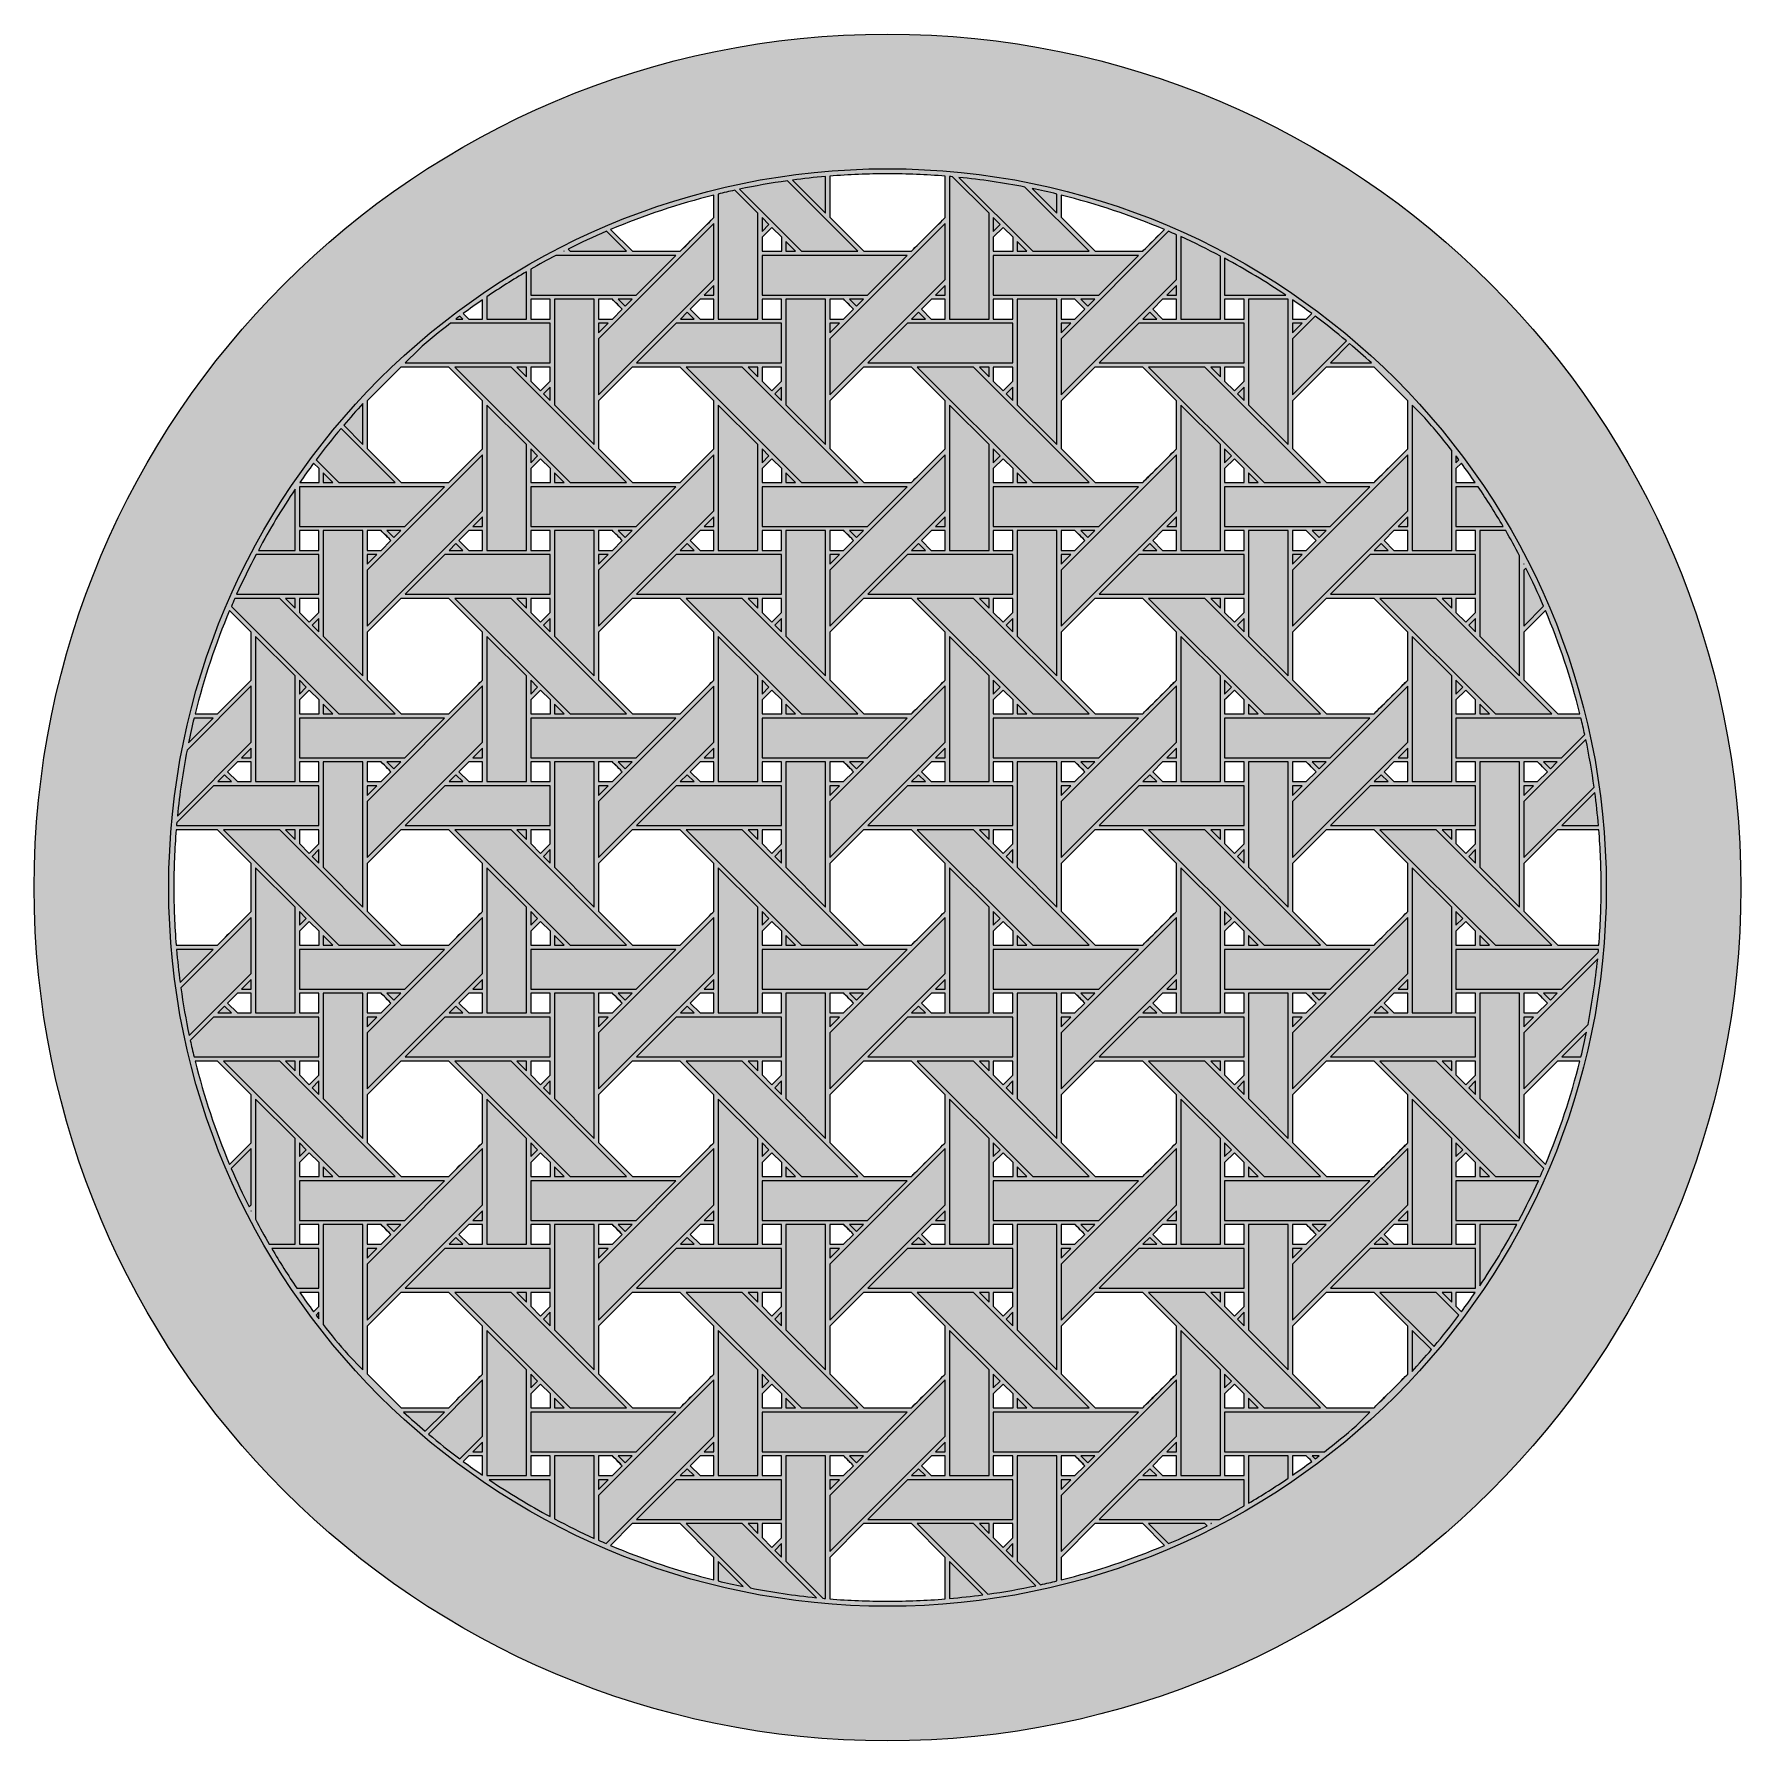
# Model space of a CAD drawing. Header units: inches. Extents: x 8.88 to 15.88, y 5.59 to 12.59.
import ezdxf

# ---------------------------------------------------------------- set-up
doc = ezdxf.new("R2010")
doc.units = ezdxf.units.IN
doc.header["$MEASUREMENT"] = 0
doc.layers.add('Design', color=7, linetype='Continuous', lineweight=0)

msp = doc.modelspace()

# ---------------------------------------------------------------- hatches: boundary and pattern name
at = {"layer": 'Design', "true_color": 0xdecaa5, "transparency": 33554687}
h = msp.add_hatch(color=9, dxfattribs=at)
h.dxf.hatch_style = 2
edge = h.paths.add_edge_path()
edge.add_spline(control_points=[(14.9922, 8.0487), (14.9922, 8.0487), (14.9922, 8.2443), (14.9922, 8.2443), (14.9922, 8.2443), (15.1309, 8.3831), (15.1309, 8.3831), (15.1309, 8.3831), (15.2228, 8.3831), (15.2228, 8.3831), (15.1863, 8.2372), (15.1391, 8.0956), (15.0816, 7.9593), (15.0816, 7.9593), (14.9922, 8.0487), (14.9922, 8.0487)], knot_values=[0, 0, 0, 0, 1, 1, 1, 2, 2, 2, 3, 3, 3, 4, 4, 4, 5, 5, 5, 5], degree=3, periodic=0)
edge = h.paths.add_edge_path()
edge.add_spline(control_points=[(14.0435, 6.6841), (14.0435, 6.6841), (14.0435, 6.7635), (14.0435, 6.7635), (14.0435, 6.7635), (14.1006, 6.7635), (14.1006, 6.7635), (14.1033, 6.7607), (14.1136, 6.7505), (14.1231, 6.7409), (14.0969, 6.7215), (14.0704, 6.7026), (14.0435, 6.6841)], knot_values=[0, 0, 0, 0, 1, 1, 1, 2, 2, 2, 3, 3, 3, 4, 4, 4, 4], degree=3, periodic=0)
edge = h.paths.add_edge_path()
edge.add_spline(control_points=[(13.0948, 6.2549), (13.0948, 6.2549), (13.0948, 6.3469), (13.0948, 6.3469), (13.0948, 6.3469), (13.2335, 6.4856), (13.2335, 6.4856), (13.2335, 6.4856), (13.4297, 6.4856), (13.4297, 6.4856), (13.4297, 6.4856), (13.519, 6.3963), (13.519, 6.3963), (13.3826, 6.3387), (13.2408, 6.2914), (13.0948, 6.2549)], knot_values=[0, 0, 0, 0, 1, 1, 1, 2, 2, 2, 3, 3, 3, 4, 4, 4, 5, 5, 5, 5], degree=3, periodic=0)
edge = h.paths.add_edge_path()
edge.add_spline(control_points=[(12.3829, 6.1675), (12.3031, 6.1675), (12.2242, 6.1708), (12.146, 6.1771), (12.146, 6.1771), (12.146, 6.3469), (12.146, 6.3469), (12.146, 6.3469), (12.2847, 6.4856), (12.2847, 6.4856), (12.2847, 6.4856), (12.481, 6.4856), (12.481, 6.4856), (12.481, 6.4856), (12.6197, 6.3469), (12.6197, 6.3469), (12.6197, 6.3469), (12.6197, 6.1771), (12.6197, 6.1771), (12.5416, 6.1708), (12.4626, 6.1675), (12.3829, 6.1675)], knot_values=[0, 0, 0, 0, 1, 1, 1, 2, 2, 2, 3, 3, 3, 4, 4, 4, 5, 5, 5, 6, 6, 6, 7, 7, 7, 7], degree=3, periodic=0)
edge = h.paths.add_edge_path()
edge.add_spline(control_points=[(11.2467, 6.3963), (11.2467, 6.3963), (11.336, 6.4856), (11.336, 6.4856), (11.336, 6.4856), (11.5322, 6.4856), (11.5322, 6.4856), (11.5322, 6.4856), (11.671, 6.3469), (11.671, 6.3469), (11.671, 6.3469), (11.671, 6.2549), (11.671, 6.2549), (11.5249, 6.2914), (11.3831, 6.3387), (11.2467, 6.3963)], knot_values=[0, 0, 0, 0, 1, 1, 1, 2, 2, 2, 3, 3, 3, 4, 4, 4, 5, 5, 5, 5], degree=3, periodic=0)
edge = h.paths.add_edge_path()
edge.add_spline(control_points=[(10.6652, 6.7635), (10.6652, 6.7635), (10.7222, 6.7635), (10.7222, 6.7635), (10.7222, 6.7635), (10.7222, 6.6841), (10.7222, 6.6841), (10.6954, 6.7026), (10.6688, 6.7215), (10.6426, 6.7409), (10.6426, 6.7409), (10.6652, 6.7635), (10.6652, 6.7635)], knot_values=[0, 0, 0, 0, 1, 1, 1, 2, 2, 2, 3, 3, 3, 4, 4, 4, 4], degree=3, periodic=0)
edge = h.paths.add_edge_path()
edge.add_spline(control_points=[(9.7735, 10.1418), (9.7735, 10.1418), (9.7735, 9.9456), (9.7735, 9.9456), (9.7557, 9.9277), (9.6438, 9.8159), (9.6348, 9.8069), (9.6348, 9.8069), (9.543, 9.8069), (9.543, 9.8069), (9.5795, 9.9529), (9.6269, 10.0946), (9.6843, 10.2309), (9.6843, 10.2309), (9.7735, 10.1418), (9.7735, 10.1418)], knot_values=[0, 0, 0, 0, 1, 1, 1, 2, 2, 2, 3, 3, 3, 4, 4, 4, 5, 5, 5, 5], degree=3, periodic=0)
edge = h.paths.add_edge_path()
edge.add_spline(control_points=[(10.7222, 11.5054), (10.7222, 11.5054), (10.7222, 11.4264), (10.7222, 11.4264), (10.7222, 11.4264), (10.6651, 11.4264), (10.6651, 11.4264), (10.6651, 11.4264), (10.6428, 11.4487), (10.6428, 11.4487), (10.6689, 11.4681), (10.6954, 11.4869), (10.7222, 11.5054)], knot_values=[0, 0, 0, 0, 1, 1, 1, 2, 2, 2, 3, 3, 3, 4, 4, 4, 4], degree=3, periodic=0)
edge = h.paths.add_edge_path()
edge.add_spline(control_points=[(11.671, 11.8431), (11.6532, 11.8251), (11.5412, 11.7134), (11.5323, 11.7044), (11.5323, 11.7044), (11.3365, 11.7044), (11.3365, 11.7044), (11.3365, 11.7044), (11.2474, 11.7936), (11.2474, 11.7936), (11.3836, 11.8509), (11.5251, 11.8982), (11.671, 11.9346), (11.671, 11.9346), (11.671, 11.8431), (11.671, 11.8431)], knot_values=[0, 0, 0, 0, 1, 1, 1, 2, 2, 2, 3, 3, 3, 4, 4, 4, 5, 5, 5, 5], degree=3, periodic=0)
edge = h.paths.add_edge_path()
edge.add_spline(control_points=[(11.6139, 11.4264), (11.6139, 11.4264), (11.5735, 11.4667), (11.5735, 11.4667), (11.5735, 11.4667), (11.6139, 11.5072), (11.6139, 11.5072), (11.6139, 11.5072), (11.671, 11.5072), (11.671, 11.5072), (11.671, 11.5072), (11.671, 11.4264), (11.671, 11.4264), (11.671, 11.4264), (11.6139, 11.4264), (11.6139, 11.4264)], knot_values=[0, 0, 0, 0, 1, 1, 1, 2, 2, 2, 3, 3, 3, 4, 4, 4, 5, 5, 5, 5], degree=3, periodic=0)
edge = h.paths.add_edge_path()
edge.add_spline(control_points=[(11.6139, 10.4776), (11.6139, 10.4776), (11.5735, 10.518), (11.5735, 10.518), (11.5735, 10.518), (11.6139, 10.5584), (11.6139, 10.5584), (11.6139, 10.5584), (11.671, 10.5584), (11.671, 10.5584), (11.671, 10.5584), (11.671, 10.4776), (11.671, 10.4776), (11.671, 10.4776), (11.6139, 10.4776), (11.6139, 10.4776)], knot_values=[0, 0, 0, 0, 1, 1, 1, 2, 2, 2, 3, 3, 3, 4, 4, 4, 5, 5, 5, 5], degree=3, periodic=0)
edge = h.paths.add_edge_path()
edge.add_spline(control_points=[(11.6139, 9.5289), (11.6139, 9.5289), (11.5735, 9.5693), (11.5735, 9.5693), (11.5735, 9.5693), (11.6139, 9.6097), (11.6139, 9.6097), (11.6139, 9.6097), (11.671, 9.6097), (11.671, 9.6097), (11.671, 9.6097), (11.671, 9.5289), (11.671, 9.5289), (11.671, 9.5289), (11.6139, 9.5289), (11.6139, 9.5289)], knot_values=[0, 0, 0, 0, 1, 1, 1, 2, 2, 2, 3, 3, 3, 4, 4, 4, 5, 5, 5, 5], degree=3, periodic=0)
edge = h.paths.add_edge_path()
edge.add_spline(control_points=[(11.6139, 8.5802), (11.6139, 8.5802), (11.5735, 8.6205), (11.5735, 8.6205), (11.5735, 8.6205), (11.6139, 8.661), (11.6139, 8.661), (11.6139, 8.661), (11.671, 8.661), (11.671, 8.661), (11.671, 8.661), (11.671, 8.5802), (11.671, 8.5802), (11.671, 8.5802), (11.6139, 8.5802), (11.6139, 8.5802)], knot_values=[0, 0, 0, 0, 1, 1, 1, 2, 2, 2, 3, 3, 3, 4, 4, 4, 5, 5, 5, 5], degree=3, periodic=0)
edge = h.paths.add_edge_path()
edge.add_spline(control_points=[(11.6139, 7.6314), (11.6139, 7.6314), (11.5735, 7.6718), (11.5735, 7.6718), (11.5735, 7.6718), (11.6139, 7.7122), (11.6139, 7.7122), (11.6139, 7.7122), (11.671, 7.7122), (11.671, 7.7122), (11.671, 7.7122), (11.671, 7.6314), (11.671, 7.6314), (11.671, 7.6314), (11.6139, 7.6314), (11.6139, 7.6314)], knot_values=[0, 0, 0, 0, 1, 1, 1, 2, 2, 2, 3, 3, 3, 4, 4, 4, 5, 5, 5, 5], degree=3, periodic=0)
edge = h.paths.add_edge_path()
edge.add_spline(control_points=[(11.6139, 6.7635), (11.6139, 6.7635), (11.671, 6.7635), (11.671, 6.7635), (11.671, 6.7635), (11.671, 6.6827), (11.671, 6.6827), (11.671, 6.6827), (11.6139, 6.6827), (11.6139, 6.6827), (11.6139, 6.6827), (11.5735, 6.7231), (11.5735, 6.7231), (11.5735, 6.7231), (11.6139, 6.7635), (11.6139, 6.7635)], knot_values=[0, 0, 0, 0, 1, 1, 1, 2, 2, 2, 3, 3, 3, 4, 4, 4, 5, 5, 5, 5], degree=3, periodic=0)
edge = h.paths.add_edge_path()
edge.add_spline(control_points=[(11.1973, 7.0999), (11.1973, 7.0999), (11.1973, 7.2956), (11.1973, 7.2956), (11.1973, 7.2956), (11.336, 7.4343), (11.336, 7.4343), (11.336, 7.4343), (11.5322, 7.4343), (11.5322, 7.4343), (11.5322, 7.4343), (11.671, 7.2956), (11.671, 7.2956), (11.671, 7.2956), (11.671, 7.0994), (11.671, 7.0994), (11.6532, 7.0815), (11.5412, 6.9697), (11.5323, 6.9607), (11.5323, 6.9607), (11.3366, 6.9607), (11.3366, 6.9607), (11.3366, 6.9607), (11.1973, 7.0999), (11.1973, 7.0999)], knot_values=[0, 0, 0, 0, 1, 1, 1, 2, 2, 2, 3, 3, 3, 4, 4, 4, 5, 5, 5, 6, 6, 6, 7, 7, 7, 8, 8, 8, 8], degree=3, periodic=0)
edge = h.paths.add_edge_path()
edge.add_spline(control_points=[(11.1973, 6.7635), (11.1973, 6.7635), (11.2544, 6.7635), (11.2544, 6.7635), (11.2595, 6.7584), (11.2903, 6.7275), (11.2947, 6.7231), (11.2947, 6.7231), (11.2543, 6.6827), (11.2543, 6.6827), (11.2543, 6.6827), (11.1973, 6.6827), (11.1973, 6.6827), (11.1973, 6.6827), (11.1973, 6.7635), (11.1973, 6.7635)], knot_values=[0, 0, 0, 0, 1, 1, 1, 2, 2, 2, 3, 3, 3, 4, 4, 4, 5, 5, 5, 5], degree=3, periodic=0)
edge = h.paths.add_edge_path()
edge.add_spline(control_points=[(10.9194, 7.4343), (10.9194, 7.4343), (10.9997, 7.4343), (10.9997, 7.4343), (10.9997, 7.4343), (10.9997, 7.3767), (10.9997, 7.3767), (10.9997, 7.3767), (10.9598, 7.3368), (10.9598, 7.3368), (10.9598, 7.3368), (10.9194, 7.3771), (10.9194, 7.3771), (10.9194, 7.3771), (10.9194, 7.4343), (10.9194, 7.4343)], knot_values=[0, 0, 0, 0, 1, 1, 1, 2, 2, 2, 3, 3, 3, 4, 4, 4, 5, 5, 5, 5], degree=3, periodic=0)
edge = h.paths.add_edge_path()
edge.add_spline(control_points=[(10.9194, 10.7554), (10.9194, 10.7554), (10.9194, 10.8127), (10.9194, 10.8127), (10.9194, 10.8127), (10.9598, 10.853), (10.9598, 10.853), (10.9598, 10.853), (11.0001, 10.8127), (11.0001, 10.8127), (11.0001, 10.8127), (11.0001, 10.7554), (11.0001, 10.7554), (11.0001, 10.7554), (10.9194, 10.7554), (10.9194, 10.7554)], knot_values=[0, 0, 0, 0, 1, 1, 1, 2, 2, 2, 3, 3, 3, 4, 4, 4, 5, 5, 5, 5], degree=3, periodic=0)
edge = h.paths.add_edge_path()
edge.add_spline(control_points=[(10.9194, 9.8067), (10.9194, 9.8067), (10.9194, 9.8639), (10.9194, 9.8639), (10.9194, 9.8639), (10.9598, 9.9043), (10.9598, 9.9043), (10.9598, 9.9043), (11.0001, 9.864), (11.0001, 9.864), (11.0001, 9.864), (11.0001, 9.8067), (11.0001, 9.8067), (11.0001, 9.8067), (10.9194, 9.8067), (10.9194, 9.8067)], knot_values=[0, 0, 0, 0, 1, 1, 1, 2, 2, 2, 3, 3, 3, 4, 4, 4, 5, 5, 5, 5], degree=3, periodic=0)
edge = h.paths.add_edge_path()
edge.add_spline(control_points=[(10.9194, 8.8579), (10.9194, 8.8579), (10.9194, 8.9152), (10.9194, 8.9152), (10.9194, 8.9152), (10.9598, 8.9555), (10.9598, 8.9555), (10.9598, 8.9555), (11.0001, 8.9152), (11.0001, 8.9152), (11.0001, 8.9152), (11.0001, 8.8579), (11.0001, 8.8579), (11.0001, 8.8579), (10.9194, 8.8579), (10.9194, 8.8579)], knot_values=[0, 0, 0, 0, 1, 1, 1, 2, 2, 2, 3, 3, 3, 4, 4, 4, 5, 5, 5, 5], degree=3, periodic=0)
edge = h.paths.add_edge_path()
edge.add_spline(control_points=[(10.9194, 8.5801), (10.9194, 8.5801), (10.9194, 8.6609), (10.9194, 8.6609), (10.9194, 8.6609), (10.9997, 8.6609), (10.9997, 8.6609), (10.9997, 8.6609), (10.9997, 8.5801), (10.9997, 8.5801), (10.9997, 8.5801), (10.9194, 8.5801), (10.9194, 8.5801)], knot_values=[0, 0, 0, 0, 1, 1, 1, 2, 2, 2, 3, 3, 3, 4, 4, 4, 4], degree=3, periodic=0)
edge = h.paths.add_edge_path()
edge.add_spline(control_points=[(10.9997, 8.3831), (10.9997, 8.3831), (10.9997, 8.3255), (10.9997, 8.3255), (10.9997, 8.3255), (10.9598, 8.2855), (10.9598, 8.2855), (10.9598, 8.2855), (10.9194, 8.3259), (10.9194, 8.3259), (10.9194, 8.3259), (10.9194, 8.3831), (10.9194, 8.3831), (10.9194, 8.3831), (10.9997, 8.3831), (10.9997, 8.3831)], knot_values=[0, 0, 0, 0, 1, 1, 1, 2, 2, 2, 3, 3, 3, 4, 4, 4, 5, 5, 5, 5], degree=3, periodic=0)
edge = h.paths.add_edge_path()
edge.add_spline(control_points=[(10.9194, 9.5289), (10.9194, 9.5289), (10.9194, 9.6097), (10.9194, 9.6097), (10.9194, 9.6097), (10.9997, 9.6097), (10.9997, 9.6097), (10.9997, 9.6097), (10.9997, 9.5289), (10.9997, 9.5289), (10.9997, 9.5289), (10.9194, 9.5289), (10.9194, 9.5289)], knot_values=[0, 0, 0, 0, 1, 1, 1, 2, 2, 2, 3, 3, 3, 4, 4, 4, 4], degree=3, periodic=0)
edge = h.paths.add_edge_path()
edge.add_spline(control_points=[(10.9997, 9.3318), (10.9997, 9.3318), (10.9997, 9.2742), (10.9997, 9.2742), (10.9997, 9.2742), (10.9598, 9.2343), (10.9598, 9.2343), (10.9598, 9.2343), (10.9194, 9.2746), (10.9194, 9.2746), (10.9194, 9.2746), (10.9194, 9.3318), (10.9194, 9.3318), (10.9194, 9.3318), (10.9997, 9.3318), (10.9997, 9.3318)], knot_values=[0, 0, 0, 0, 1, 1, 1, 2, 2, 2, 3, 3, 3, 4, 4, 4, 5, 5, 5, 5], degree=3, periodic=0)
edge = h.paths.add_edge_path()
edge.add_spline(control_points=[(10.9194, 10.4776), (10.9194, 10.4776), (10.9194, 10.5584), (10.9194, 10.5584), (10.9194, 10.5584), (10.9997, 10.5584), (10.9997, 10.5584), (10.9997, 10.5584), (10.9997, 10.4776), (10.9997, 10.4776), (10.9997, 10.4776), (10.9194, 10.4776), (10.9194, 10.4776)], knot_values=[0, 0, 0, 0, 1, 1, 1, 2, 2, 2, 3, 3, 3, 4, 4, 4, 4], degree=3, periodic=0)
edge = h.paths.add_edge_path()
edge.add_spline(control_points=[(10.9997, 10.2805), (10.9997, 10.2805), (10.9997, 10.2229), (10.9997, 10.2229), (10.9997, 10.2229), (10.9598, 10.183), (10.9598, 10.183), (10.9598, 10.183), (10.9194, 10.2233), (10.9194, 10.2233), (10.9194, 10.2233), (10.9194, 10.2805), (10.9194, 10.2805), (10.9194, 10.2805), (10.9997, 10.2805), (10.9997, 10.2805)], knot_values=[0, 0, 0, 0, 1, 1, 1, 2, 2, 2, 3, 3, 3, 4, 4, 4, 5, 5, 5, 5], degree=3, periodic=0)
edge = h.paths.add_edge_path()
edge.add_spline(control_points=[(10.9194, 11.4264), (10.9194, 11.4264), (10.9194, 11.5071), (10.9194, 11.5071), (10.9194, 11.5071), (10.9997, 11.5071), (10.9997, 11.5071), (10.9997, 11.5071), (10.9997, 11.4264), (10.9997, 11.4264), (10.9997, 11.4264), (10.9194, 11.4264), (10.9194, 11.4264)], knot_values=[0, 0, 0, 0, 1, 1, 1, 2, 2, 2, 3, 3, 3, 4, 4, 4, 4], degree=3, periodic=0)
edge = h.paths.add_edge_path()
edge.add_spline(control_points=[(10.9997, 11.2293), (10.9997, 11.2293), (10.9997, 11.1717), (10.9997, 11.1717), (10.9997, 11.1717), (10.9598, 11.1317), (10.9598, 11.1317), (10.9598, 11.1317), (10.9194, 11.1721), (10.9194, 11.1721), (10.9194, 11.1721), (10.9194, 11.2293), (10.9194, 11.2293), (10.9194, 11.2293), (10.9997, 11.2293), (10.9997, 11.2293)], knot_values=[0, 0, 0, 0, 1, 1, 1, 2, 2, 2, 3, 3, 3, 4, 4, 4, 5, 5, 5, 5], degree=3, periodic=0)
edge = h.paths.add_edge_path()
edge.add_spline(control_points=[(10.9194, 7.9092), (10.9194, 7.9092), (10.9194, 7.9665), (10.9194, 7.9665), (10.9194, 7.9665), (10.9598, 8.0068), (10.9598, 8.0068), (10.9598, 8.0068), (11.0001, 7.9665), (11.0001, 7.9665), (11.0001, 7.9665), (11.0001, 7.9092), (11.0001, 7.9092), (11.0001, 7.9092), (10.9194, 7.9092), (10.9194, 7.9092)], knot_values=[0, 0, 0, 0, 1, 1, 1, 2, 2, 2, 3, 3, 3, 4, 4, 4, 5, 5, 5, 5], degree=3, periodic=0)
edge = h.paths.add_edge_path()
edge.add_spline(control_points=[(10.9997, 7.6314), (10.9997, 7.6314), (10.9194, 7.6314), (10.9194, 7.6314), (10.9194, 7.6314), (10.9194, 7.7122), (10.9194, 7.7122), (10.9194, 7.7122), (10.9997, 7.7122), (10.9997, 7.7122), (10.9997, 7.7122), (10.9997, 7.6314), (10.9997, 7.6314)], knot_values=[0, 0, 0, 0, 1, 1, 1, 2, 2, 2, 3, 3, 3, 4, 4, 4, 4], degree=3, periodic=0)
edge = h.paths.add_edge_path()
edge.add_spline(control_points=[(10.9997, 6.7635), (10.9997, 6.7635), (10.9997, 6.6827), (10.9997, 6.6827), (10.9997, 6.6827), (10.9194, 6.6827), (10.9194, 6.6827), (10.9194, 6.6827), (10.9194, 6.7635), (10.9194, 6.7635), (10.9194, 6.7635), (10.9997, 6.7635), (10.9997, 6.7635)], knot_values=[0, 0, 0, 0, 1, 1, 1, 2, 2, 2, 3, 3, 3, 4, 4, 4, 4], degree=3, periodic=0)
edge = h.paths.add_edge_path()
edge.add_spline(control_points=[(10.9194, 6.9605), (10.9194, 6.9605), (10.9194, 7.0177), (10.9194, 7.0177), (10.9194, 7.0177), (10.9598, 7.0581), (10.9598, 7.0581), (10.9598, 7.0581), (11.0001, 7.0177), (11.0001, 7.0177), (11.0001, 7.0177), (11.0001, 6.9605), (11.0001, 6.9605), (11.0001, 6.9605), (10.9194, 6.9605), (10.9194, 6.9605)], knot_values=[0, 0, 0, 0, 1, 1, 1, 2, 2, 2, 3, 3, 3, 4, 4, 4, 5, 5, 5, 5], degree=3, periodic=0)
edge = h.paths.add_edge_path()
edge.add_spline(control_points=[(11.2543, 11.4264), (11.2543, 11.4264), (11.1973, 11.4264), (11.1973, 11.4264), (11.1973, 11.4264), (11.1973, 11.5071), (11.1973, 11.5071), (11.1973, 11.5071), (11.2544, 11.5071), (11.2544, 11.5071), (11.2595, 11.502), (11.2903, 11.4712), (11.2947, 11.4668), (11.2947, 11.4668), (11.2543, 11.4264), (11.2543, 11.4264)], knot_values=[0, 0, 0, 0, 1, 1, 1, 2, 2, 2, 3, 3, 3, 4, 4, 4, 5, 5, 5, 5], degree=3, periodic=0)
edge = h.paths.add_edge_path()
edge.add_spline(control_points=[(11.5323, 10.7556), (11.5323, 10.7556), (11.3365, 10.7556), (11.3365, 10.7556), (11.3365, 10.7556), (11.1973, 10.8949), (11.1973, 10.8949), (11.1973, 10.8949), (11.1973, 11.0905), (11.1973, 11.0905), (11.1973, 11.0905), (11.336, 11.2293), (11.336, 11.2293), (11.336, 11.2293), (11.5322, 11.2293), (11.5322, 11.2293), (11.5322, 11.2293), (11.671, 11.0905), (11.671, 11.0905), (11.671, 11.0905), (11.671, 10.8943), (11.671, 10.8943), (11.6532, 10.8764), (11.5412, 10.7647), (11.5323, 10.7556)], knot_values=[0, 0, 0, 0, 1, 1, 1, 2, 2, 2, 3, 3, 3, 4, 4, 4, 5, 5, 5, 6, 6, 6, 7, 7, 7, 8, 8, 8, 8], degree=3, periodic=0)
edge = h.paths.add_edge_path()
edge.add_spline(control_points=[(11.1973, 10.4776), (11.1973, 10.4776), (11.1973, 10.5584), (11.1973, 10.5584), (11.1973, 10.5584), (11.2544, 10.5584), (11.2544, 10.5584), (11.2595, 10.5533), (11.2903, 10.5225), (11.2947, 10.5181), (11.2947, 10.5181), (11.2543, 10.4776), (11.2543, 10.4776), (11.2543, 10.4776), (11.1973, 10.4776), (11.1973, 10.4776)], knot_values=[0, 0, 0, 0, 1, 1, 1, 2, 2, 2, 3, 3, 3, 4, 4, 4, 5, 5, 5, 5], degree=3, periodic=0)
edge = h.paths.add_edge_path()
edge.add_spline(control_points=[(11.5323, 9.8069), (11.5323, 9.8069), (11.3365, 9.8069), (11.3365, 9.8069), (11.3365, 9.8069), (11.1973, 9.9461), (11.1973, 9.9461), (11.1973, 9.9461), (11.1973, 10.1418), (11.1973, 10.1418), (11.1973, 10.1418), (11.336, 10.2805), (11.336, 10.2805), (11.336, 10.2805), (11.5322, 10.2805), (11.5322, 10.2805), (11.5322, 10.2805), (11.671, 10.1418), (11.671, 10.1418), (11.671, 10.1418), (11.671, 9.9456), (11.671, 9.9456), (11.6532, 9.9277), (11.5412, 9.8159), (11.5323, 9.8069)], knot_values=[0, 0, 0, 0, 1, 1, 1, 2, 2, 2, 3, 3, 3, 4, 4, 4, 5, 5, 5, 6, 6, 6, 7, 7, 7, 8, 8, 8, 8], degree=3, periodic=0)
edge = h.paths.add_edge_path()
edge.add_spline(control_points=[(11.1973, 9.5289), (11.1973, 9.5289), (11.1973, 9.6097), (11.1973, 9.6097), (11.1973, 9.6097), (11.2544, 9.6097), (11.2544, 9.6097), (11.2595, 9.6046), (11.2903, 9.5737), (11.2947, 9.5693), (11.2947, 9.5693), (11.2543, 9.5289), (11.2543, 9.5289), (11.2543, 9.5289), (11.1973, 9.5289), (11.1973, 9.5289)], knot_values=[0, 0, 0, 0, 1, 1, 1, 2, 2, 2, 3, 3, 3, 4, 4, 4, 5, 5, 5, 5], degree=3, periodic=0)
edge = h.paths.add_edge_path()
edge.add_spline(control_points=[(11.5323, 8.8582), (11.5323, 8.8582), (11.3365, 8.8582), (11.3365, 8.8582), (11.3365, 8.8582), (11.1973, 8.9974), (11.1973, 8.9974), (11.1973, 8.9974), (11.1973, 9.1931), (11.1973, 9.1931), (11.1973, 9.1931), (11.336, 9.3318), (11.336, 9.3318), (11.336, 9.3318), (11.5322, 9.3318), (11.5322, 9.3318), (11.5322, 9.3318), (11.671, 9.1931), (11.671, 9.1931), (11.671, 9.1931), (11.671, 8.9969), (11.671, 8.9969), (11.6532, 8.9789), (11.5412, 8.8672), (11.5323, 8.8582)], knot_values=[0, 0, 0, 0, 1, 1, 1, 2, 2, 2, 3, 3, 3, 4, 4, 4, 5, 5, 5, 6, 6, 6, 7, 7, 7, 8, 8, 8, 8], degree=3, periodic=0)
edge = h.paths.add_edge_path()
edge.add_spline(control_points=[(11.1973, 8.5802), (11.1973, 8.5802), (11.1973, 8.6609), (11.1973, 8.6609), (11.1973, 8.6609), (11.2544, 8.6609), (11.2544, 8.6609), (11.2595, 8.6558), (11.2903, 8.625), (11.2947, 8.6206), (11.2947, 8.6206), (11.2543, 8.5802), (11.2543, 8.5802), (11.2543, 8.5802), (11.1973, 8.5802), (11.1973, 8.5802)], knot_values=[0, 0, 0, 0, 1, 1, 1, 2, 2, 2, 3, 3, 3, 4, 4, 4, 5, 5, 5, 5], degree=3, periodic=0)
edge = h.paths.add_edge_path()
edge.add_spline(control_points=[(11.2947, 7.6719), (11.2947, 7.6719), (11.2543, 7.6314), (11.2543, 7.6314), (11.2543, 7.6314), (11.1973, 7.6314), (11.1973, 7.6314), (11.1973, 7.6314), (11.1973, 7.7122), (11.1973, 7.7122), (11.1973, 7.7122), (11.2544, 7.7122), (11.2544, 7.7122), (11.2595, 7.7071), (11.2903, 7.6763), (11.2947, 7.6719)], knot_values=[0, 0, 0, 0, 1, 1, 1, 2, 2, 2, 3, 3, 3, 4, 4, 4, 5, 5, 5, 5], degree=3, periodic=0)
edge = h.paths.add_edge_path()
edge.add_spline(control_points=[(11.1973, 8.0487), (11.1973, 8.0487), (11.1973, 8.2443), (11.1973, 8.2443), (11.1973, 8.2443), (11.336, 8.3831), (11.336, 8.3831), (11.336, 8.3831), (11.5322, 8.3831), (11.5322, 8.3831), (11.5322, 8.3831), (11.671, 8.2443), (11.671, 8.2443), (11.671, 8.2443), (11.671, 8.0481), (11.671, 8.0481), (11.6532, 8.0302), (11.5412, 7.9184), (11.5323, 7.9094), (11.5323, 7.9094), (11.3365, 7.9094), (11.3365, 7.9094), (11.3365, 7.9094), (11.1973, 8.0487), (11.1973, 8.0487)], knot_values=[0, 0, 0, 0, 1, 1, 1, 2, 2, 2, 3, 3, 3, 4, 4, 4, 5, 5, 5, 6, 6, 6, 7, 7, 7, 8, 8, 8, 8], degree=3, periodic=0)
edge = h.paths.add_edge_path()
edge.add_spline(control_points=[(10.6651, 7.6314), (10.6651, 7.6314), (10.6248, 7.6718), (10.6248, 7.6718), (10.6248, 7.6718), (10.6652, 7.7122), (10.6652, 7.7122), (10.6652, 7.7122), (10.7222, 7.7122), (10.7222, 7.7122), (10.7222, 7.7122), (10.7222, 7.6314), (10.7222, 7.6314), (10.7222, 7.6314), (10.6651, 7.6314), (10.6651, 7.6314)], knot_values=[0, 0, 0, 0, 1, 1, 1, 2, 2, 2, 3, 3, 3, 4, 4, 4, 5, 5, 5, 5], degree=3, periodic=0)
edge = h.paths.add_edge_path()
edge.add_spline(control_points=[(10.2486, 7.2956), (10.2486, 7.2956), (10.3873, 7.4343), (10.3873, 7.4343), (10.3873, 7.4343), (10.5835, 7.4343), (10.5835, 7.4343), (10.5835, 7.4343), (10.7222, 7.2956), (10.7222, 7.2956), (10.7222, 7.2956), (10.7222, 7.0994), (10.7222, 7.0994), (10.7044, 7.0815), (10.5925, 6.9697), (10.5835, 6.9607), (10.5835, 6.9607), (10.3878, 6.9607), (10.3878, 6.9607), (10.3878, 6.9607), (10.2486, 7.0999), (10.2486, 7.0999), (10.2486, 7.0999), (10.2486, 7.2956), (10.2486, 7.2956)], knot_values=[0, 0, 0, 0, 1, 1, 1, 2, 2, 2, 3, 3, 3, 4, 4, 4, 5, 5, 5, 6, 6, 6, 7, 7, 7, 8, 8, 8, 8], degree=3, periodic=0)
edge = h.paths.add_edge_path()
edge.add_spline(control_points=[(10.051, 7.4343), (10.051, 7.4343), (10.051, 7.3767), (10.051, 7.3767), (10.051, 7.3767), (10.0289, 7.3547), (10.0289, 7.3547), (10.0095, 7.3809), (9.9906, 7.4075), (9.972, 7.4343), (9.972, 7.4343), (10.051, 7.4343), (10.051, 7.4343)], knot_values=[0, 0, 0, 0, 1, 1, 1, 2, 2, 2, 3, 3, 3, 4, 4, 4, 4], degree=3, periodic=0)
edge = h.paths.add_edge_path()
edge.add_spline(control_points=[(9.7735, 8.661), (9.7735, 8.661), (9.7735, 8.5802), (9.7735, 8.5802), (9.7735, 8.5802), (9.7164, 8.5802), (9.7164, 8.5802), (9.7164, 8.5802), (9.676, 8.6205), (9.676, 8.6205), (9.676, 8.6205), (9.7165, 8.661), (9.7165, 8.661), (9.7165, 8.661), (9.7735, 8.661), (9.7735, 8.661)], knot_values=[0, 0, 0, 0, 1, 1, 1, 2, 2, 2, 3, 3, 3, 4, 4, 4, 5, 5, 5, 5], degree=3, periodic=0)
edge = h.paths.add_edge_path()
edge.add_spline(control_points=[(9.676, 9.5693), (9.676, 9.5693), (9.7165, 9.6097), (9.7165, 9.6097), (9.7165, 9.6097), (9.7735, 9.6097), (9.7735, 9.6097), (9.7735, 9.6097), (9.7735, 9.5289), (9.7735, 9.5289), (9.7735, 9.5289), (9.7164, 9.5289), (9.7164, 9.5289), (9.7164, 9.5289), (9.676, 9.5693), (9.676, 9.5693)], knot_values=[0, 0, 0, 0, 1, 1, 1, 2, 2, 2, 3, 3, 3, 4, 4, 4, 5, 5, 5, 5], degree=3, periodic=0)
edge = h.paths.add_edge_path()
edge.add_spline(control_points=[(9.7735, 9.1931), (9.7735, 9.1931), (9.7735, 8.9969), (9.7735, 8.9969), (9.7557, 8.9789), (9.6438, 8.8672), (9.6348, 8.8582), (9.6348, 8.8582), (9.4652, 8.8582), (9.4652, 8.8582), (9.4589, 8.9362), (9.4556, 9.0151), (9.4556, 9.0948), (9.4556, 9.1746), (9.4589, 9.2536), (9.4652, 9.3318), (9.4652, 9.3318), (9.6347, 9.3318), (9.6347, 9.3318), (9.6347, 9.3318), (9.7735, 9.1931), (9.7735, 9.1931)], knot_values=[0, 0, 0, 0, 1, 1, 1, 2, 2, 2, 3, 3, 3, 4, 4, 4, 5, 5, 5, 6, 6, 6, 7, 7, 7, 7], degree=3, periodic=0)
edge = h.paths.add_edge_path()
edge.add_spline(control_points=[(9.9707, 9.8067), (9.9707, 9.8067), (9.9707, 9.864), (9.9707, 9.864), (9.9707, 9.864), (10.011, 9.9043), (10.011, 9.9043), (10.011, 9.9043), (10.0514, 9.864), (10.0514, 9.864), (10.0514, 9.864), (10.0514, 9.8067), (10.0514, 9.8067), (10.0514, 9.8067), (9.9707, 9.8067), (9.9707, 9.8067)], knot_values=[0, 0, 0, 0, 1, 1, 1, 2, 2, 2, 3, 3, 3, 4, 4, 4, 5, 5, 5, 5], degree=3, periodic=0)
edge = h.paths.add_edge_path()
edge.add_spline(control_points=[(9.9707, 8.8579), (9.9707, 8.8579), (9.9707, 8.9152), (9.9707, 8.9152), (9.9707, 8.9152), (10.011, 8.9555), (10.011, 8.9555), (10.011, 8.9555), (10.0514, 8.9152), (10.0514, 8.9152), (10.0514, 8.9152), (10.0514, 8.8579), (10.0514, 8.8579), (10.0514, 8.8579), (9.9707, 8.8579), (9.9707, 8.8579)], knot_values=[0, 0, 0, 0, 1, 1, 1, 2, 2, 2, 3, 3, 3, 4, 4, 4, 5, 5, 5, 5], degree=3, periodic=0)
edge = h.paths.add_edge_path()
edge.add_spline(control_points=[(9.9707, 7.9092), (9.9707, 7.9092), (9.9707, 7.9665), (9.9707, 7.9665), (9.9707, 7.9665), (10.011, 8.0068), (10.011, 8.0068), (10.011, 8.0068), (10.0514, 7.9665), (10.0514, 7.9665), (10.0514, 7.9665), (10.0514, 7.9092), (10.0514, 7.9092), (10.0514, 7.9092), (9.9707, 7.9092), (9.9707, 7.9092)], knot_values=[0, 0, 0, 0, 1, 1, 1, 2, 2, 2, 3, 3, 3, 4, 4, 4, 5, 5, 5, 5], degree=3, periodic=0)
edge = h.paths.add_edge_path()
edge.add_spline(control_points=[(9.9707, 7.7122), (9.9707, 7.7122), (10.051, 7.7122), (10.051, 7.7122), (10.051, 7.7122), (10.051, 7.6314), (10.051, 7.6314), (10.051, 7.6314), (9.9707, 7.6314), (9.9707, 7.6314), (9.9707, 7.6314), (9.9707, 7.7122), (9.9707, 7.7122)], knot_values=[0, 0, 0, 0, 1, 1, 1, 2, 2, 2, 3, 3, 3, 4, 4, 4, 4], degree=3, periodic=0)
edge = h.paths.add_edge_path()
edge.add_spline(control_points=[(10.051, 8.3831), (10.051, 8.3831), (10.051, 8.3255), (10.051, 8.3255), (10.051, 8.3255), (10.011, 8.2855), (10.011, 8.2855), (10.011, 8.2855), (9.9707, 8.3259), (9.9707, 8.3259), (9.9707, 8.3259), (9.9707, 8.3831), (9.9707, 8.3831), (9.9707, 8.3831), (10.051, 8.3831), (10.051, 8.3831)], knot_values=[0, 0, 0, 0, 1, 1, 1, 2, 2, 2, 3, 3, 3, 4, 4, 4, 5, 5, 5, 5], degree=3, periodic=0)
edge = h.paths.add_edge_path()
edge.add_spline(control_points=[(9.9707, 8.6609), (9.9707, 8.6609), (10.051, 8.6609), (10.051, 8.6609), (10.051, 8.6609), (10.051, 8.5801), (10.051, 8.5801), (10.051, 8.5801), (9.9707, 8.5801), (9.9707, 8.5801), (9.9707, 8.5801), (9.9707, 8.6609), (9.9707, 8.6609)], knot_values=[0, 0, 0, 0, 1, 1, 1, 2, 2, 2, 3, 3, 3, 4, 4, 4, 4], degree=3, periodic=0)
edge = h.paths.add_edge_path()
edge.add_spline(control_points=[(10.051, 9.3318), (10.051, 9.3318), (10.051, 9.2742), (10.051, 9.2742), (10.051, 9.2742), (10.011, 9.2343), (10.011, 9.2343), (10.011, 9.2343), (9.9707, 9.2746), (9.9707, 9.2746), (9.9707, 9.2746), (9.9707, 9.3318), (9.9707, 9.3318), (9.9707, 9.3318), (10.051, 9.3318), (10.051, 9.3318)], knot_values=[0, 0, 0, 0, 1, 1, 1, 2, 2, 2, 3, 3, 3, 4, 4, 4, 5, 5, 5, 5], degree=3, periodic=0)
edge = h.paths.add_edge_path()
edge.add_spline(control_points=[(9.9707, 9.6097), (9.9707, 9.6097), (10.051, 9.6097), (10.051, 9.6097), (10.051, 9.6097), (10.051, 9.5289), (10.051, 9.5289), (10.051, 9.5289), (9.9707, 9.5289), (9.9707, 9.5289), (9.9707, 9.5289), (9.9707, 9.6097), (9.9707, 9.6097)], knot_values=[0, 0, 0, 0, 1, 1, 1, 2, 2, 2, 3, 3, 3, 4, 4, 4, 4], degree=3, periodic=0)
edge = h.paths.add_edge_path()
edge.add_spline(control_points=[(9.9707, 10.4776), (9.9707, 10.4776), (9.9707, 10.5584), (9.9707, 10.5584), (9.9707, 10.5584), (10.051, 10.5584), (10.051, 10.5584), (10.051, 10.5584), (10.051, 10.4776), (10.051, 10.4776), (10.051, 10.4776), (9.9707, 10.4776), (9.9707, 10.4776)], knot_values=[0, 0, 0, 0, 1, 1, 1, 2, 2, 2, 3, 3, 3, 4, 4, 4, 4], degree=3, periodic=0)
edge = h.paths.add_edge_path()
edge.add_spline(control_points=[(10.051, 10.2805), (10.051, 10.2805), (10.051, 10.2229), (10.051, 10.2229), (10.051, 10.2229), (10.011, 10.183), (10.011, 10.183), (10.011, 10.183), (9.9707, 10.2233), (9.9707, 10.2233), (9.9707, 10.2233), (9.9707, 10.2805), (9.9707, 10.2805), (9.9707, 10.2805), (10.051, 10.2805), (10.051, 10.2805)], knot_values=[0, 0, 0, 0, 1, 1, 1, 2, 2, 2, 3, 3, 3, 4, 4, 4, 5, 5, 5, 5], degree=3, periodic=0)
edge = h.paths.add_edge_path()
edge.add_spline(control_points=[(10.029, 10.835), (10.029, 10.835), (10.0514, 10.8127), (10.0514, 10.8127), (10.0514, 10.8127), (10.0514, 10.7554), (10.0514, 10.7554), (10.0514, 10.7554), (9.9722, 10.7554), (9.9722, 10.7554), (9.9907, 10.7823), (10.0096, 10.8088), (10.029, 10.835)], knot_values=[0, 0, 0, 0, 1, 1, 1, 2, 2, 2, 3, 3, 3, 4, 4, 4, 4], degree=3, periodic=0)
edge = h.paths.add_edge_path()
edge.add_spline(control_points=[(10.7222, 10.8943), (10.7044, 10.8764), (10.5925, 10.7647), (10.5835, 10.7556), (10.5835, 10.7556), (10.3878, 10.7556), (10.3878, 10.7556), (10.3878, 10.7556), (10.2486, 10.8949), (10.2486, 10.8949), (10.2486, 10.8949), (10.2486, 11.0905), (10.2486, 11.0905), (10.2486, 11.0905), (10.3873, 11.2293), (10.3873, 11.2293), (10.3873, 11.2293), (10.5835, 11.2293), (10.5835, 11.2293), (10.5835, 11.2293), (10.7222, 11.0905), (10.7222, 11.0905), (10.7222, 11.0905), (10.7222, 10.8943), (10.7222, 10.8943)], knot_values=[0, 0, 0, 0, 1, 1, 1, 2, 2, 2, 3, 3, 3, 4, 4, 4, 5, 5, 5, 6, 6, 6, 7, 7, 7, 8, 8, 8, 8], degree=3, periodic=0)
edge = h.paths.add_edge_path()
edge.add_spline(control_points=[(10.6651, 10.4776), (10.6651, 10.4776), (10.6248, 10.518), (10.6248, 10.518), (10.6248, 10.518), (10.6652, 10.5584), (10.6652, 10.5584), (10.6652, 10.5584), (10.7222, 10.5584), (10.7222, 10.5584), (10.7222, 10.5584), (10.7222, 10.4776), (10.7222, 10.4776), (10.7222, 10.4776), (10.6651, 10.4776), (10.6651, 10.4776)], knot_values=[0, 0, 0, 0, 1, 1, 1, 2, 2, 2, 3, 3, 3, 4, 4, 4, 5, 5, 5, 5], degree=3, periodic=0)
edge = h.paths.add_edge_path()
edge.add_spline(control_points=[(10.6651, 9.5289), (10.6651, 9.5289), (10.6248, 9.5693), (10.6248, 9.5693), (10.6248, 9.5693), (10.6652, 9.6097), (10.6652, 9.6097), (10.6652, 9.6097), (10.7222, 9.6097), (10.7222, 9.6097), (10.7222, 9.6097), (10.7222, 9.5289), (10.7222, 9.5289), (10.7222, 9.5289), (10.6651, 9.5289), (10.6651, 9.5289)], knot_values=[0, 0, 0, 0, 1, 1, 1, 2, 2, 2, 3, 3, 3, 4, 4, 4, 5, 5, 5, 5], degree=3, periodic=0)
edge = h.paths.add_edge_path()
edge.add_spline(control_points=[(10.6651, 8.5802), (10.6651, 8.5802), (10.6248, 8.6205), (10.6248, 8.6205), (10.6248, 8.6205), (10.6652, 8.661), (10.6652, 8.661), (10.6652, 8.661), (10.7222, 8.661), (10.7222, 8.661), (10.7222, 8.661), (10.7222, 8.5802), (10.7222, 8.5802), (10.7222, 8.5802), (10.6651, 8.5802), (10.6651, 8.5802)], knot_values=[0, 0, 0, 0, 1, 1, 1, 2, 2, 2, 3, 3, 3, 4, 4, 4, 5, 5, 5, 5], degree=3, periodic=0)
edge = h.paths.add_edge_path()
edge.add_spline(control_points=[(10.3056, 8.6609), (10.3108, 8.6558), (10.3415, 8.625), (10.346, 8.6206), (10.346, 8.6206), (10.3055, 8.5802), (10.3055, 8.5802), (10.3055, 8.5802), (10.2486, 8.5802), (10.2486, 8.5802), (10.2486, 8.5802), (10.2486, 8.6609), (10.2486, 8.6609), (10.2486, 8.6609), (10.3056, 8.6609), (10.3056, 8.6609)], knot_values=[0, 0, 0, 0, 1, 1, 1, 2, 2, 2, 3, 3, 3, 4, 4, 4, 5, 5, 5, 5], degree=3, periodic=0)
edge = h.paths.add_edge_path()
edge.add_spline(control_points=[(10.3873, 9.3318), (10.3873, 9.3318), (10.5835, 9.3318), (10.5835, 9.3318), (10.5835, 9.3318), (10.7222, 9.1931), (10.7222, 9.1931), (10.7222, 9.1931), (10.7222, 8.9969), (10.7222, 8.9969), (10.7044, 8.9789), (10.5925, 8.8672), (10.5835, 8.8582), (10.5835, 8.8582), (10.3878, 8.8582), (10.3878, 8.8582), (10.3878, 8.8582), (10.2486, 8.9974), (10.2486, 8.9974), (10.2486, 8.9974), (10.2486, 9.1931), (10.2486, 9.1931), (10.2486, 9.1931), (10.3873, 9.3318), (10.3873, 9.3318)], knot_values=[0, 0, 0, 0, 1, 1, 1, 2, 2, 2, 3, 3, 3, 4, 4, 4, 5, 5, 5, 6, 6, 6, 7, 7, 7, 8, 8, 8, 8], degree=3, periodic=0)
edge = h.paths.add_edge_path()
edge.add_spline(control_points=[(10.3056, 9.6097), (10.3108, 9.6046), (10.3415, 9.5737), (10.346, 9.5693), (10.346, 9.5693), (10.3055, 9.5289), (10.3055, 9.5289), (10.3055, 9.5289), (10.2486, 9.5289), (10.2486, 9.5289), (10.2486, 9.5289), (10.2486, 9.6097), (10.2486, 9.6097), (10.2486, 9.6097), (10.3056, 9.6097), (10.3056, 9.6097)], knot_values=[0, 0, 0, 0, 1, 1, 1, 2, 2, 2, 3, 3, 3, 4, 4, 4, 5, 5, 5, 5], degree=3, periodic=0)
edge = h.paths.add_edge_path()
edge.add_spline(control_points=[(10.2486, 10.4776), (10.2486, 10.4776), (10.2486, 10.5584), (10.2486, 10.5584), (10.2486, 10.5584), (10.3056, 10.5584), (10.3056, 10.5584), (10.3108, 10.5533), (10.3415, 10.5225), (10.346, 10.5181), (10.346, 10.5181), (10.3055, 10.4776), (10.3055, 10.4776), (10.3055, 10.4776), (10.2486, 10.4776), (10.2486, 10.4776)], knot_values=[0, 0, 0, 0, 1, 1, 1, 2, 2, 2, 3, 3, 3, 4, 4, 4, 5, 5, 5, 5], degree=3, periodic=0)
edge = h.paths.add_edge_path()
edge.add_spline(control_points=[(10.3873, 10.2805), (10.3873, 10.2805), (10.5835, 10.2805), (10.5835, 10.2805), (10.5835, 10.2805), (10.7222, 10.1418), (10.7222, 10.1418), (10.7222, 10.1418), (10.7222, 9.9456), (10.7222, 9.9456), (10.7044, 9.9277), (10.5925, 9.8159), (10.5835, 9.8069), (10.5835, 9.8069), (10.3878, 9.8069), (10.3878, 9.8069), (10.3878, 9.8069), (10.2486, 9.9461), (10.2486, 9.9461), (10.2486, 9.9461), (10.2486, 10.1418), (10.2486, 10.1418), (10.2486, 10.1418), (10.3873, 10.2805), (10.3873, 10.2805)], knot_values=[0, 0, 0, 0, 1, 1, 1, 2, 2, 2, 3, 3, 3, 4, 4, 4, 5, 5, 5, 6, 6, 6, 7, 7, 7, 8, 8, 8, 8], degree=3, periodic=0)
edge = h.paths.add_edge_path()
edge.add_spline(control_points=[(10.346, 7.6719), (10.346, 7.6719), (10.3055, 7.6314), (10.3055, 7.6314), (10.3055, 7.6314), (10.2486, 7.6314), (10.2486, 7.6314), (10.2486, 7.6314), (10.2486, 7.7122), (10.2486, 7.7122), (10.2486, 7.7122), (10.3056, 7.7122), (10.3056, 7.7122), (10.3108, 7.7071), (10.3415, 7.6763), (10.346, 7.6719)], knot_values=[0, 0, 0, 0, 1, 1, 1, 2, 2, 2, 3, 3, 3, 4, 4, 4, 5, 5, 5, 5], degree=3, periodic=0)
edge = h.paths.add_edge_path()
edge.add_spline(control_points=[(10.2486, 8.0487), (10.2486, 8.0487), (10.2486, 8.2443), (10.2486, 8.2443), (10.2486, 8.2443), (10.3873, 8.3831), (10.3873, 8.3831), (10.3873, 8.3831), (10.5835, 8.3831), (10.5835, 8.3831), (10.5835, 8.3831), (10.7222, 8.2443), (10.7222, 8.2443), (10.7222, 8.2443), (10.7222, 8.0481), (10.7222, 8.0481), (10.7044, 8.0302), (10.5925, 7.9184), (10.5835, 7.9094), (10.5835, 7.9094), (10.3878, 7.9094), (10.3878, 7.9094), (10.3878, 7.9094), (10.2486, 8.0487), (10.2486, 8.0487)], knot_values=[0, 0, 0, 0, 1, 1, 1, 2, 2, 2, 3, 3, 3, 4, 4, 4, 5, 5, 5, 6, 6, 6, 7, 7, 7, 8, 8, 8, 8], degree=3, periodic=0)
edge = h.paths.add_edge_path()
edge.add_spline(control_points=[(9.5429, 8.3831), (9.5429, 8.3831), (9.6347, 8.3831), (9.6347, 8.3831), (9.6347, 8.3831), (9.7735, 8.2443), (9.7735, 8.2443), (9.7735, 8.2443), (9.7735, 8.0481), (9.7735, 8.0481), (9.763, 8.0375), (9.7198, 7.9944), (9.6842, 7.9589), (9.6267, 8.0953), (9.5794, 8.237), (9.5429, 8.3831)], knot_values=[0, 0, 0, 0, 1, 1, 1, 2, 2, 2, 3, 3, 3, 4, 4, 4, 5, 5, 5, 5], degree=3, periodic=0)
edge = h.paths.add_edge_path()
edge.add_spline(control_points=[(11.8682, 11.7041), (11.8682, 11.7041), (11.8682, 11.7614), (11.8682, 11.7614), (11.8682, 11.7614), (11.9085, 11.8018), (11.9085, 11.8018), (11.9085, 11.8018), (11.9488, 11.7614), (11.9488, 11.7614), (11.9488, 11.7614), (11.9488, 11.7041), (11.9488, 11.7041), (11.9488, 11.7041), (11.8682, 11.7041), (11.8682, 11.7041)], knot_values=[0, 0, 0, 0, 1, 1, 1, 2, 2, 2, 3, 3, 3, 4, 4, 4, 5, 5, 5, 5], degree=3, periodic=0)
edge = h.paths.add_edge_path()
edge.add_spline(control_points=[(11.8682, 10.7554), (11.8682, 10.7554), (11.8682, 10.8127), (11.8682, 10.8127), (11.8682, 10.8127), (11.9085, 10.853), (11.9085, 10.853), (11.9085, 10.853), (11.9488, 10.8127), (11.9488, 10.8127), (11.9488, 10.8127), (11.9488, 10.7554), (11.9488, 10.7554), (11.9488, 10.7554), (11.8682, 10.7554), (11.8682, 10.7554)], knot_values=[0, 0, 0, 0, 1, 1, 1, 2, 2, 2, 3, 3, 3, 4, 4, 4, 5, 5, 5, 5], degree=3, periodic=0)
edge = h.paths.add_edge_path()
edge.add_spline(control_points=[(11.8682, 9.8067), (11.8682, 9.8067), (11.8682, 9.864), (11.8682, 9.864), (11.8682, 9.864), (11.9085, 9.9043), (11.9085, 9.9043), (11.9085, 9.9043), (11.9488, 9.864), (11.9488, 9.864), (11.9488, 9.864), (11.9488, 9.8067), (11.9488, 9.8067), (11.9488, 9.8067), (11.8682, 9.8067), (11.8682, 9.8067)], knot_values=[0, 0, 0, 0, 1, 1, 1, 2, 2, 2, 3, 3, 3, 4, 4, 4, 5, 5, 5, 5], degree=3, periodic=0)
edge = h.paths.add_edge_path()
edge.add_spline(control_points=[(11.8682, 8.8579), (11.8682, 8.8579), (11.8682, 8.9152), (11.8682, 8.9152), (11.8682, 8.9152), (11.9085, 8.9555), (11.9085, 8.9555), (11.9085, 8.9555), (11.9488, 8.9152), (11.9488, 8.9152), (11.9488, 8.9152), (11.9488, 8.8579), (11.9488, 8.8579), (11.9488, 8.8579), (11.8682, 8.8579), (11.8682, 8.8579)], knot_values=[0, 0, 0, 0, 1, 1, 1, 2, 2, 2, 3, 3, 3, 4, 4, 4, 5, 5, 5, 5], degree=3, periodic=0)
edge = h.paths.add_edge_path()
edge.add_spline(control_points=[(11.8682, 7.9092), (11.8682, 7.9092), (11.8682, 7.9665), (11.8682, 7.9665), (11.8682, 7.9665), (11.9085, 8.0068), (11.9085, 8.0068), (11.9085, 8.0068), (11.9488, 7.9665), (11.9488, 7.9665), (11.9488, 7.9665), (11.9488, 7.9092), (11.9488, 7.9092), (11.9488, 7.9092), (11.8682, 7.9092), (11.8682, 7.9092)], knot_values=[0, 0, 0, 0, 1, 1, 1, 2, 2, 2, 3, 3, 3, 4, 4, 4, 5, 5, 5, 5], degree=3, periodic=0)
edge = h.paths.add_edge_path()
edge.add_spline(control_points=[(11.8682, 6.9605), (11.8682, 6.9605), (11.8682, 7.0177), (11.8682, 7.0177), (11.8682, 7.0177), (11.9085, 7.0581), (11.9085, 7.0581), (11.9085, 7.0581), (11.9488, 7.0177), (11.9488, 7.0177), (11.9488, 7.0177), (11.9488, 6.9605), (11.9488, 6.9605), (11.9488, 6.9605), (11.8682, 6.9605), (11.8682, 6.9605)], knot_values=[0, 0, 0, 0, 1, 1, 1, 2, 2, 2, 3, 3, 3, 4, 4, 4, 5, 5, 5, 5], degree=3, periodic=0)
edge = h.paths.add_edge_path()
edge.add_spline(control_points=[(11.9484, 6.4856), (11.9484, 6.4856), (11.9484, 6.428), (11.9484, 6.428), (11.9484, 6.428), (11.9085, 6.3881), (11.9085, 6.3881), (11.9085, 6.3881), (11.8682, 6.4284), (11.8682, 6.4284), (11.8682, 6.4284), (11.8682, 6.4856), (11.8682, 6.4856), (11.8682, 6.4856), (11.9484, 6.4856), (11.9484, 6.4856)], knot_values=[0, 0, 0, 0, 1, 1, 1, 2, 2, 2, 3, 3, 3, 4, 4, 4, 5, 5, 5, 5], degree=3, periodic=0)
edge = h.paths.add_edge_path()
edge.add_spline(control_points=[(11.8682, 6.6827), (11.8682, 6.6827), (11.8682, 6.7635), (11.8682, 6.7635), (11.8682, 6.7635), (11.9484, 6.7635), (11.9484, 6.7635), (11.9484, 6.7635), (11.9484, 6.6827), (11.9484, 6.6827), (11.9484, 6.6827), (11.8682, 6.6827), (11.8682, 6.6827)], knot_values=[0, 0, 0, 0, 1, 1, 1, 2, 2, 2, 3, 3, 3, 4, 4, 4, 4], degree=3, periodic=0)
edge = h.paths.add_edge_path()
edge.add_spline(control_points=[(11.8682, 7.6314), (11.8682, 7.6314), (11.8682, 7.7122), (11.8682, 7.7122), (11.8682, 7.7122), (11.9484, 7.7122), (11.9484, 7.7122), (11.9484, 7.7122), (11.9484, 7.6314), (11.9484, 7.6314), (11.9484, 7.6314), (11.8682, 7.6314), (11.8682, 7.6314)], knot_values=[0, 0, 0, 0, 1, 1, 1, 2, 2, 2, 3, 3, 3, 4, 4, 4, 4], degree=3, periodic=0)
edge = h.paths.add_edge_path()
edge.add_spline(control_points=[(11.9484, 7.4343), (11.9484, 7.4343), (11.9484, 7.3767), (11.9484, 7.3767), (11.9484, 7.3767), (11.9085, 7.3368), (11.9085, 7.3368), (11.9085, 7.3368), (11.8682, 7.3771), (11.8682, 7.3771), (11.8682, 7.3771), (11.8682, 7.4343), (11.8682, 7.4343), (11.8682, 7.4343), (11.9484, 7.4343), (11.9484, 7.4343)], knot_values=[0, 0, 0, 0, 1, 1, 1, 2, 2, 2, 3, 3, 3, 4, 4, 4, 5, 5, 5, 5], degree=3, periodic=0)
edge = h.paths.add_edge_path()
edge.add_spline(control_points=[(11.8682, 8.5801), (11.8682, 8.5801), (11.8682, 8.6609), (11.8682, 8.6609), (11.8682, 8.6609), (11.9484, 8.6609), (11.9484, 8.6609), (11.9484, 8.6609), (11.9484, 8.5801), (11.9484, 8.5801), (11.9484, 8.5801), (11.8682, 8.5801), (11.8682, 8.5801)], knot_values=[0, 0, 0, 0, 1, 1, 1, 2, 2, 2, 3, 3, 3, 4, 4, 4, 4], degree=3, periodic=0)
edge = h.paths.add_edge_path()
edge.add_spline(control_points=[(11.9484, 8.3831), (11.9484, 8.3831), (11.9484, 8.3255), (11.9484, 8.3255), (11.9484, 8.3255), (11.9085, 8.2855), (11.9085, 8.2855), (11.9085, 8.2855), (11.8682, 8.3259), (11.8682, 8.3259), (11.8682, 8.3259), (11.8682, 8.3831), (11.8682, 8.3831), (11.8682, 8.3831), (11.9484, 8.3831), (11.9484, 8.3831)], knot_values=[0, 0, 0, 0, 1, 1, 1, 2, 2, 2, 3, 3, 3, 4, 4, 4, 5, 5, 5, 5], degree=3, periodic=0)
edge = h.paths.add_edge_path()
edge.add_spline(control_points=[(11.8682, 9.5289), (11.8682, 9.5289), (11.8682, 9.6097), (11.8682, 9.6097), (11.8682, 9.6097), (11.9484, 9.6097), (11.9484, 9.6097), (11.9484, 9.6097), (11.9484, 9.5289), (11.9484, 9.5289), (11.9484, 9.5289), (11.8682, 9.5289), (11.8682, 9.5289)], knot_values=[0, 0, 0, 0, 1, 1, 1, 2, 2, 2, 3, 3, 3, 4, 4, 4, 4], degree=3, periodic=0)
edge = h.paths.add_edge_path()
edge.add_spline(control_points=[(11.9484, 9.3318), (11.9484, 9.3318), (11.9484, 9.2742), (11.9484, 9.2742), (11.9484, 9.2742), (11.9085, 9.2343), (11.9085, 9.2343), (11.9085, 9.2343), (11.8682, 9.2746), (11.8682, 9.2746), (11.8682, 9.2746), (11.8682, 9.3318), (11.8682, 9.3318), (11.8682, 9.3318), (11.9484, 9.3318), (11.9484, 9.3318)], knot_values=[0, 0, 0, 0, 1, 1, 1, 2, 2, 2, 3, 3, 3, 4, 4, 4, 5, 5, 5, 5], degree=3, periodic=0)
edge = h.paths.add_edge_path()
edge.add_spline(control_points=[(11.8682, 10.4776), (11.8682, 10.4776), (11.8682, 10.5584), (11.8682, 10.5584), (11.8682, 10.5584), (11.9484, 10.5584), (11.9484, 10.5584), (11.9484, 10.5584), (11.9484, 10.4776), (11.9484, 10.4776), (11.9484, 10.4776), (11.8682, 10.4776), (11.8682, 10.4776)], knot_values=[0, 0, 0, 0, 1, 1, 1, 2, 2, 2, 3, 3, 3, 4, 4, 4, 4], degree=3, periodic=0)
edge = h.paths.add_edge_path()
edge.add_spline(control_points=[(11.9484, 10.2805), (11.9484, 10.2805), (11.9484, 10.2229), (11.9484, 10.2229), (11.9484, 10.2229), (11.9085, 10.183), (11.9085, 10.183), (11.9085, 10.183), (11.8682, 10.2233), (11.8682, 10.2233), (11.8682, 10.2233), (11.8682, 10.2805), (11.8682, 10.2805), (11.8682, 10.2805), (11.9484, 10.2805), (11.9484, 10.2805)], knot_values=[0, 0, 0, 0, 1, 1, 1, 2, 2, 2, 3, 3, 3, 4, 4, 4, 5, 5, 5, 5], degree=3, periodic=0)
edge = h.paths.add_edge_path()
edge.add_spline(control_points=[(11.8682, 11.4264), (11.8682, 11.4264), (11.8682, 11.5071), (11.8682, 11.5071), (11.8682, 11.5071), (11.9484, 11.5071), (11.9484, 11.5071), (11.9484, 11.5071), (11.9484, 11.4264), (11.9484, 11.4264), (11.9484, 11.4264), (11.8682, 11.4264), (11.8682, 11.4264)], knot_values=[0, 0, 0, 0, 1, 1, 1, 2, 2, 2, 3, 3, 3, 4, 4, 4, 4], degree=3, periodic=0)
edge = h.paths.add_edge_path()
edge.add_spline(control_points=[(11.9484, 11.2293), (11.9484, 11.2293), (11.9484, 11.1717), (11.9484, 11.1717), (11.9484, 11.1717), (11.9085, 11.1317), (11.9085, 11.1317), (11.9085, 11.1317), (11.8682, 11.1721), (11.8682, 11.1721), (11.8682, 11.1721), (11.8682, 11.2293), (11.8682, 11.2293), (11.8682, 11.2293), (11.9484, 11.2293), (11.9484, 11.2293)], knot_values=[0, 0, 0, 0, 1, 1, 1, 2, 2, 2, 3, 3, 3, 4, 4, 4, 5, 5, 5, 5], degree=3, periodic=0)
edge = h.paths.add_edge_path()
edge.add_spline(control_points=[(12.3829, 12.022), (12.4626, 12.022), (12.5416, 12.0187), (12.6197, 12.0124), (12.6197, 12.0124), (12.6197, 11.8431), (12.6197, 11.8431), (12.6019, 11.8251), (12.49, 11.7134), (12.481, 11.7044), (12.481, 11.7044), (12.2853, 11.7044), (12.2853, 11.7044), (12.2853, 11.7044), (12.146, 11.8436), (12.146, 11.8436), (12.146, 11.8436), (12.146, 12.0124), (12.146, 12.0124), (12.2242, 12.0187), (12.3031, 12.022), (12.3829, 12.022)], knot_values=[0, 0, 0, 0, 1, 1, 1, 2, 2, 2, 3, 3, 3, 4, 4, 4, 5, 5, 5, 6, 6, 6, 7, 7, 7, 7], degree=3, periodic=0)
edge = h.paths.add_edge_path()
edge.add_spline(control_points=[(12.5626, 11.4264), (12.5626, 11.4264), (12.5222, 11.4667), (12.5222, 11.4667), (12.5222, 11.4667), (12.5627, 11.5072), (12.5627, 11.5072), (12.5627, 11.5072), (12.6197, 11.5072), (12.6197, 11.5072), (12.6197, 11.5072), (12.6197, 11.4264), (12.6197, 11.4264), (12.6197, 11.4264), (12.5626, 11.4264), (12.5626, 11.4264)], knot_values=[0, 0, 0, 0, 1, 1, 1, 2, 2, 2, 3, 3, 3, 4, 4, 4, 5, 5, 5, 5], degree=3, periodic=0)
edge = h.paths.add_edge_path()
edge.add_spline(control_points=[(12.5626, 10.4776), (12.5626, 10.4776), (12.5222, 10.518), (12.5222, 10.518), (12.5222, 10.518), (12.5627, 10.5584), (12.5627, 10.5584), (12.5627, 10.5584), (12.6197, 10.5584), (12.6197, 10.5584), (12.6197, 10.5584), (12.6197, 10.4776), (12.6197, 10.4776), (12.6197, 10.4776), (12.5626, 10.4776), (12.5626, 10.4776)], knot_values=[0, 0, 0, 0, 1, 1, 1, 2, 2, 2, 3, 3, 3, 4, 4, 4, 5, 5, 5, 5], degree=3, periodic=0)
edge = h.paths.add_edge_path()
edge.add_spline(control_points=[(12.5626, 9.5289), (12.5626, 9.5289), (12.5222, 9.5693), (12.5222, 9.5693), (12.5222, 9.5693), (12.5627, 9.6097), (12.5627, 9.6097), (12.5627, 9.6097), (12.6197, 9.6097), (12.6197, 9.6097), (12.6197, 9.6097), (12.6197, 9.5289), (12.6197, 9.5289), (12.6197, 9.5289), (12.5626, 9.5289), (12.5626, 9.5289)], knot_values=[0, 0, 0, 0, 1, 1, 1, 2, 2, 2, 3, 3, 3, 4, 4, 4, 5, 5, 5, 5], degree=3, periodic=0)
edge = h.paths.add_edge_path()
edge.add_spline(control_points=[(12.5626, 8.5802), (12.5626, 8.5802), (12.5222, 8.6205), (12.5222, 8.6205), (12.5222, 8.6205), (12.5627, 8.661), (12.5627, 8.661), (12.5627, 8.661), (12.6197, 8.661), (12.6197, 8.661), (12.6197, 8.661), (12.6197, 8.5802), (12.6197, 8.5802), (12.6197, 8.5802), (12.5626, 8.5802), (12.5626, 8.5802)], knot_values=[0, 0, 0, 0, 1, 1, 1, 2, 2, 2, 3, 3, 3, 4, 4, 4, 5, 5, 5, 5], degree=3, periodic=0)
edge = h.paths.add_edge_path()
edge.add_spline(control_points=[(12.5626, 7.6314), (12.5626, 7.6314), (12.5222, 7.6718), (12.5222, 7.6718), (12.5222, 7.6718), (12.5627, 7.7122), (12.5627, 7.7122), (12.5627, 7.7122), (12.6197, 7.7122), (12.6197, 7.7122), (12.6197, 7.7122), (12.6197, 7.6314), (12.6197, 7.6314), (12.6197, 7.6314), (12.5626, 7.6314), (12.5626, 7.6314)], knot_values=[0, 0, 0, 0, 1, 1, 1, 2, 2, 2, 3, 3, 3, 4, 4, 4, 5, 5, 5, 5], degree=3, periodic=0)
edge = h.paths.add_edge_path()
edge.add_spline(control_points=[(12.5627, 6.7635), (12.5627, 6.7635), (12.6197, 6.7635), (12.6197, 6.7635), (12.6197, 6.7635), (12.6197, 6.6827), (12.6197, 6.6827), (12.6197, 6.6827), (12.5626, 6.6827), (12.5626, 6.6827), (12.5626, 6.6827), (12.5222, 6.7231), (12.5222, 6.7231), (12.5222, 6.7231), (12.5627, 6.7635), (12.5627, 6.7635)], knot_values=[0, 0, 0, 0, 1, 1, 1, 2, 2, 2, 3, 3, 3, 4, 4, 4, 5, 5, 5, 5], degree=3, periodic=0)
edge = h.paths.add_edge_path()
edge.add_spline(control_points=[(12.2031, 7.7122), (12.2082, 7.7071), (12.239, 7.6763), (12.2434, 7.6718), (12.2434, 7.6718), (12.203, 7.6314), (12.203, 7.6314), (12.203, 7.6314), (12.146, 7.6314), (12.146, 7.6314), (12.146, 7.6314), (12.146, 7.7122), (12.146, 7.7122), (12.146, 7.7122), (12.2031, 7.7122), (12.2031, 7.7122)], knot_values=[0, 0, 0, 0, 1, 1, 1, 2, 2, 2, 3, 3, 3, 4, 4, 4, 5, 5, 5, 5], degree=3, periodic=0)
edge = h.paths.add_edge_path()
edge.add_spline(control_points=[(12.2847, 8.3831), (12.2847, 8.3831), (12.481, 8.3831), (12.481, 8.3831), (12.481, 8.3831), (12.6197, 8.2443), (12.6197, 8.2443), (12.6197, 8.2443), (12.6197, 8.0481), (12.6197, 8.0481), (12.6019, 8.0302), (12.49, 7.9184), (12.481, 7.9094), (12.481, 7.9094), (12.2853, 7.9094), (12.2853, 7.9094), (12.2853, 7.9094), (12.146, 8.0487), (12.146, 8.0487), (12.146, 8.0487), (12.146, 8.2443), (12.146, 8.2443), (12.146, 8.2443), (12.2847, 8.3831), (12.2847, 8.3831)], knot_values=[0, 0, 0, 0, 1, 1, 1, 2, 2, 2, 3, 3, 3, 4, 4, 4, 5, 5, 5, 6, 6, 6, 7, 7, 7, 8, 8, 8, 8], degree=3, periodic=0)
edge = h.paths.add_edge_path()
edge.add_spline(control_points=[(12.2031, 8.6609), (12.2082, 8.6558), (12.239, 8.625), (12.2434, 8.6206), (12.2434, 8.6206), (12.203, 8.5802), (12.203, 8.5802), (12.203, 8.5802), (12.146, 8.5802), (12.146, 8.5802), (12.146, 8.5802), (12.146, 8.6609), (12.146, 8.6609), (12.146, 8.6609), (12.2031, 8.6609), (12.2031, 8.6609)], knot_values=[0, 0, 0, 0, 1, 1, 1, 2, 2, 2, 3, 3, 3, 4, 4, 4, 5, 5, 5, 5], degree=3, periodic=0)
edge = h.paths.add_edge_path()
edge.add_spline(control_points=[(12.2847, 9.3318), (12.2847, 9.3318), (12.481, 9.3318), (12.481, 9.3318), (12.481, 9.3318), (12.6197, 9.1931), (12.6197, 9.1931), (12.6197, 9.1931), (12.6197, 8.9969), (12.6197, 8.9969), (12.6019, 8.9789), (12.49, 8.8672), (12.481, 8.8582), (12.481, 8.8582), (12.2853, 8.8582), (12.2853, 8.8582), (12.2853, 8.8582), (12.146, 8.9974), (12.146, 8.9974), (12.146, 8.9974), (12.146, 9.1931), (12.146, 9.1931), (12.146, 9.1931), (12.2847, 9.3318), (12.2847, 9.3318)], knot_values=[0, 0, 0, 0, 1, 1, 1, 2, 2, 2, 3, 3, 3, 4, 4, 4, 5, 5, 5, 6, 6, 6, 7, 7, 7, 8, 8, 8, 8], degree=3, periodic=0)
edge = h.paths.add_edge_path()
edge.add_spline(control_points=[(12.2031, 9.6097), (12.2082, 9.6046), (12.239, 9.5737), (12.2434, 9.5693), (12.2434, 9.5693), (12.203, 9.5289), (12.203, 9.5289), (12.203, 9.5289), (12.146, 9.5289), (12.146, 9.5289), (12.146, 9.5289), (12.146, 9.6097), (12.146, 9.6097), (12.146, 9.6097), (12.2031, 9.6097), (12.2031, 9.6097)], knot_values=[0, 0, 0, 0, 1, 1, 1, 2, 2, 2, 3, 3, 3, 4, 4, 4, 5, 5, 5, 5], degree=3, periodic=0)
edge = h.paths.add_edge_path()
edge.add_spline(control_points=[(12.2847, 10.2805), (12.2847, 10.2805), (12.481, 10.2805), (12.481, 10.2805), (12.481, 10.2805), (12.6197, 10.1418), (12.6197, 10.1418), (12.6197, 10.1418), (12.6197, 9.9456), (12.6197, 9.9456), (12.6019, 9.9277), (12.49, 9.8159), (12.481, 9.8069), (12.481, 9.8069), (12.2853, 9.8069), (12.2853, 9.8069), (12.2853, 9.8069), (12.146, 9.9461), (12.146, 9.9461), (12.146, 9.9461), (12.146, 10.1418), (12.146, 10.1418), (12.146, 10.1418), (12.2847, 10.2805), (12.2847, 10.2805)], knot_values=[0, 0, 0, 0, 1, 1, 1, 2, 2, 2, 3, 3, 3, 4, 4, 4, 5, 5, 5, 6, 6, 6, 7, 7, 7, 8, 8, 8, 8], degree=3, periodic=0)
edge = h.paths.add_edge_path()
edge.add_spline(control_points=[(12.2031, 10.5584), (12.2082, 10.5533), (12.239, 10.5225), (12.2434, 10.5181), (12.2434, 10.5181), (12.203, 10.4776), (12.203, 10.4776), (12.203, 10.4776), (12.146, 10.4776), (12.146, 10.4776), (12.146, 10.4776), (12.146, 10.5584), (12.146, 10.5584), (12.146, 10.5584), (12.2031, 10.5584), (12.2031, 10.5584)], knot_values=[0, 0, 0, 0, 1, 1, 1, 2, 2, 2, 3, 3, 3, 4, 4, 4, 5, 5, 5, 5], degree=3, periodic=0)
edge = h.paths.add_edge_path()
edge.add_spline(control_points=[(12.146, 11.4264), (12.146, 11.4264), (12.146, 11.5071), (12.146, 11.5071), (12.146, 11.5071), (12.2031, 11.5071), (12.2031, 11.5071), (12.2082, 11.502), (12.239, 11.4712), (12.2434, 11.4668), (12.2434, 11.4668), (12.203, 11.4264), (12.203, 11.4264), (12.203, 11.4264), (12.146, 11.4264), (12.146, 11.4264)], knot_values=[0, 0, 0, 0, 1, 1, 1, 2, 2, 2, 3, 3, 3, 4, 4, 4, 5, 5, 5, 5], degree=3, periodic=0)
edge = h.paths.add_edge_path()
edge.add_spline(control_points=[(12.2847, 11.2293), (12.2847, 11.2293), (12.481, 11.2293), (12.481, 11.2293), (12.481, 11.2293), (12.6197, 11.0905), (12.6197, 11.0905), (12.6197, 11.0905), (12.6197, 10.8943), (12.6197, 10.8943), (12.6019, 10.8764), (12.49, 10.7647), (12.481, 10.7556), (12.481, 10.7556), (12.2853, 10.7556), (12.2853, 10.7556), (12.2853, 10.7556), (12.146, 10.8949), (12.146, 10.8949), (12.146, 10.8949), (12.146, 11.0905), (12.146, 11.0905), (12.146, 11.0905), (12.2847, 11.2293), (12.2847, 11.2293)], knot_values=[0, 0, 0, 0, 1, 1, 1, 2, 2, 2, 3, 3, 3, 4, 4, 4, 5, 5, 5, 6, 6, 6, 7, 7, 7, 8, 8, 8, 8], degree=3, periodic=0)
edge = h.paths.add_edge_path()
edge.add_spline(control_points=[(12.2434, 6.7231), (12.2434, 6.7231), (12.203, 6.6827), (12.203, 6.6827), (12.203, 6.6827), (12.146, 6.6827), (12.146, 6.6827), (12.146, 6.6827), (12.146, 6.7635), (12.146, 6.7635), (12.146, 6.7635), (12.2031, 6.7635), (12.2031, 6.7635), (12.2082, 6.7584), (12.239, 6.7275), (12.2434, 6.7231)], knot_values=[0, 0, 0, 0, 1, 1, 1, 2, 2, 2, 3, 3, 3, 4, 4, 4, 5, 5, 5, 5], degree=3, periodic=0)
edge = h.paths.add_edge_path()
edge.add_spline(control_points=[(12.146, 7.0999), (12.146, 7.0999), (12.146, 7.2956), (12.146, 7.2956), (12.146, 7.2956), (12.2847, 7.4343), (12.2847, 7.4343), (12.2847, 7.4343), (12.481, 7.4343), (12.481, 7.4343), (12.481, 7.4343), (12.6197, 7.2956), (12.6197, 7.2956), (12.6197, 7.2956), (12.6197, 7.0994), (12.6197, 7.0994), (12.6019, 7.0815), (12.49, 6.9697), (12.481, 6.9607), (12.481, 6.9607), (12.2853, 6.9607), (12.2853, 6.9607), (12.2853, 6.9607), (12.146, 7.0999), (12.146, 7.0999)], knot_values=[0, 0, 0, 0, 1, 1, 1, 2, 2, 2, 3, 3, 3, 4, 4, 4, 5, 5, 5, 6, 6, 6, 7, 7, 7, 8, 8, 8, 8], degree=3, periodic=0)
edge = h.paths.add_edge_path()
edge.add_spline(control_points=[(12.8169, 11.7041), (12.8169, 11.7041), (12.8169, 11.7614), (12.8169, 11.7614), (12.8169, 11.7614), (12.8572, 11.8018), (12.8572, 11.8018), (12.8572, 11.8018), (12.8976, 11.7614), (12.8976, 11.7614), (12.8976, 11.7614), (12.8976, 11.7041), (12.8976, 11.7041), (12.8976, 11.7041), (12.8169, 11.7041), (12.8169, 11.7041)], knot_values=[0, 0, 0, 0, 1, 1, 1, 2, 2, 2, 3, 3, 3, 4, 4, 4, 5, 5, 5, 5], degree=3, periodic=0)
edge = h.paths.add_edge_path()
edge.add_spline(control_points=[(12.8169, 10.7554), (12.8169, 10.7554), (12.8169, 10.8127), (12.8169, 10.8127), (12.8169, 10.8127), (12.8572, 10.853), (12.8572, 10.853), (12.8572, 10.853), (12.8976, 10.8127), (12.8976, 10.8127), (12.8976, 10.8127), (12.8976, 10.7554), (12.8976, 10.7554), (12.8976, 10.7554), (12.8169, 10.7554), (12.8169, 10.7554)], knot_values=[0, 0, 0, 0, 1, 1, 1, 2, 2, 2, 3, 3, 3, 4, 4, 4, 5, 5, 5, 5], degree=3, periodic=0)
edge = h.paths.add_edge_path()
edge.add_spline(control_points=[(12.8169, 9.8067), (12.8169, 9.8067), (12.8169, 9.864), (12.8169, 9.864), (12.8169, 9.864), (12.8572, 9.9043), (12.8572, 9.9043), (12.8572, 9.9043), (12.8976, 9.864), (12.8976, 9.864), (12.8976, 9.864), (12.8976, 9.8067), (12.8976, 9.8067), (12.8976, 9.8067), (12.8169, 9.8067), (12.8169, 9.8067)], knot_values=[0, 0, 0, 0, 1, 1, 1, 2, 2, 2, 3, 3, 3, 4, 4, 4, 5, 5, 5, 5], degree=3, periodic=0)
edge = h.paths.add_edge_path()
edge.add_spline(control_points=[(12.8169, 8.8579), (12.8169, 8.8579), (12.8169, 8.9152), (12.8169, 8.9152), (12.8169, 8.9152), (12.8572, 8.9555), (12.8572, 8.9555), (12.8572, 8.9555), (12.8976, 8.9152), (12.8976, 8.9152), (12.8976, 8.9152), (12.8976, 8.8579), (12.8976, 8.8579), (12.8976, 8.8579), (12.8169, 8.8579), (12.8169, 8.8579)], knot_values=[0, 0, 0, 0, 1, 1, 1, 2, 2, 2, 3, 3, 3, 4, 4, 4, 5, 5, 5, 5], degree=3, periodic=0)
edge = h.paths.add_edge_path()
edge.add_spline(control_points=[(12.8169, 7.9092), (12.8169, 7.9092), (12.8169, 7.9665), (12.8169, 7.9665), (12.8169, 7.9665), (12.8572, 8.0068), (12.8572, 8.0068), (12.8572, 8.0068), (12.8976, 7.9665), (12.8976, 7.9665), (12.8976, 7.9665), (12.8976, 7.9092), (12.8976, 7.9092), (12.8976, 7.9092), (12.8169, 7.9092), (12.8169, 7.9092)], knot_values=[0, 0, 0, 0, 1, 1, 1, 2, 2, 2, 3, 3, 3, 4, 4, 4, 5, 5, 5, 5], degree=3, periodic=0)
edge = h.paths.add_edge_path()
edge.add_spline(control_points=[(12.8169, 6.9605), (12.8169, 6.9605), (12.8169, 7.0177), (12.8169, 7.0177), (12.8169, 7.0177), (12.8572, 7.0581), (12.8572, 7.0581), (12.8572, 7.0581), (12.8976, 7.0177), (12.8976, 7.0177), (12.8976, 7.0177), (12.8976, 6.9605), (12.8976, 6.9605), (12.8976, 6.9605), (12.8169, 6.9605), (12.8169, 6.9605)], knot_values=[0, 0, 0, 0, 1, 1, 1, 2, 2, 2, 3, 3, 3, 4, 4, 4, 5, 5, 5, 5], degree=3, periodic=0)
edge = h.paths.add_edge_path()
edge.add_spline(control_points=[(12.8972, 6.4856), (12.8972, 6.4856), (12.8972, 6.428), (12.8972, 6.428), (12.8972, 6.428), (12.8572, 6.3881), (12.8572, 6.3881), (12.8572, 6.3881), (12.8169, 6.4284), (12.8169, 6.4284), (12.8169, 6.4284), (12.8169, 6.4856), (12.8169, 6.4856), (12.8169, 6.4856), (12.8972, 6.4856), (12.8972, 6.4856)], knot_values=[0, 0, 0, 0, 1, 1, 1, 2, 2, 2, 3, 3, 3, 4, 4, 4, 5, 5, 5, 5], degree=3, periodic=0)
edge = h.paths.add_edge_path()
edge.add_spline(control_points=[(12.8169, 6.6827), (12.8169, 6.6827), (12.8169, 6.7635), (12.8169, 6.7635), (12.8169, 6.7635), (12.8972, 6.7635), (12.8972, 6.7635), (12.8972, 6.7635), (12.8972, 6.6827), (12.8972, 6.6827), (12.8972, 6.6827), (12.8169, 6.6827), (12.8169, 6.6827)], knot_values=[0, 0, 0, 0, 1, 1, 1, 2, 2, 2, 3, 3, 3, 4, 4, 4, 4], degree=3, periodic=0)
edge = h.paths.add_edge_path()
edge.add_spline(control_points=[(12.8972, 7.4343), (12.8972, 7.4343), (12.8972, 7.3767), (12.8972, 7.3767), (12.8972, 7.3767), (12.8572, 7.3368), (12.8572, 7.3368), (12.8572, 7.3368), (12.8169, 7.3771), (12.8169, 7.3771), (12.8169, 7.3771), (12.8169, 7.4343), (12.8169, 7.4343), (12.8169, 7.4343), (12.8972, 7.4343), (12.8972, 7.4343)], knot_values=[0, 0, 0, 0, 1, 1, 1, 2, 2, 2, 3, 3, 3, 4, 4, 4, 5, 5, 5, 5], degree=3, periodic=0)
edge = h.paths.add_edge_path()
edge.add_spline(control_points=[(12.8169, 7.7122), (12.8169, 7.7122), (12.8972, 7.7122), (12.8972, 7.7122), (12.8972, 7.7122), (12.8972, 7.6314), (12.8972, 7.6314), (12.8972, 7.6314), (12.8169, 7.6314), (12.8169, 7.6314), (12.8169, 7.6314), (12.8169, 7.7122), (12.8169, 7.7122)], knot_values=[0, 0, 0, 0, 1, 1, 1, 2, 2, 2, 3, 3, 3, 4, 4, 4, 4], degree=3, periodic=0)
edge = h.paths.add_edge_path()
edge.add_spline(control_points=[(12.8972, 8.3831), (12.8972, 8.3831), (12.8972, 8.3255), (12.8972, 8.3255), (12.8972, 8.3255), (12.8572, 8.2855), (12.8572, 8.2855), (12.8572, 8.2855), (12.8169, 8.3259), (12.8169, 8.3259), (12.8169, 8.3259), (12.8169, 8.3831), (12.8169, 8.3831), (12.8169, 8.3831), (12.8972, 8.3831), (12.8972, 8.3831)], knot_values=[0, 0, 0, 0, 1, 1, 1, 2, 2, 2, 3, 3, 3, 4, 4, 4, 5, 5, 5, 5], degree=3, periodic=0)
edge = h.paths.add_edge_path()
edge.add_spline(control_points=[(12.8169, 8.6609), (12.8169, 8.6609), (12.8972, 8.6609), (12.8972, 8.6609), (12.8972, 8.6609), (12.8972, 8.5802), (12.8972, 8.5802), (12.8972, 8.5802), (12.8169, 8.5802), (12.8169, 8.5802), (12.8169, 8.5802), (12.8169, 8.6609), (12.8169, 8.6609)], knot_values=[0, 0, 0, 0, 1, 1, 1, 2, 2, 2, 3, 3, 3, 4, 4, 4, 4], degree=3, periodic=0)
edge = h.paths.add_edge_path()
edge.add_spline(control_points=[(12.8972, 9.3318), (12.8972, 9.3318), (12.8972, 9.2742), (12.8972, 9.2742), (12.8972, 9.2742), (12.8572, 9.2343), (12.8572, 9.2343), (12.8572, 9.2343), (12.8169, 9.2746), (12.8169, 9.2746), (12.8169, 9.2746), (12.8169, 9.3318), (12.8169, 9.3318), (12.8169, 9.3318), (12.8972, 9.3318), (12.8972, 9.3318)], knot_values=[0, 0, 0, 0, 1, 1, 1, 2, 2, 2, 3, 3, 3, 4, 4, 4, 5, 5, 5, 5], degree=3, periodic=0)
edge = h.paths.add_edge_path()
edge.add_spline(control_points=[(12.8169, 9.6097), (12.8169, 9.6097), (12.8972, 9.6097), (12.8972, 9.6097), (12.8972, 9.6097), (12.8972, 9.5289), (12.8972, 9.5289), (12.8972, 9.5289), (12.8169, 9.5289), (12.8169, 9.5289), (12.8169, 9.5289), (12.8169, 9.6097), (12.8169, 9.6097)], knot_values=[0, 0, 0, 0, 1, 1, 1, 2, 2, 2, 3, 3, 3, 4, 4, 4, 4], degree=3, periodic=0)
edge = h.paths.add_edge_path()
edge.add_spline(control_points=[(12.8972, 10.2805), (12.8972, 10.2805), (12.8972, 10.2229), (12.8972, 10.2229), (12.8972, 10.2229), (12.8572, 10.183), (12.8572, 10.183), (12.8572, 10.183), (12.8169, 10.2233), (12.8169, 10.2233), (12.8169, 10.2233), (12.8169, 10.2805), (12.8169, 10.2805), (12.8169, 10.2805), (12.8972, 10.2805), (12.8972, 10.2805)], knot_values=[0, 0, 0, 0, 1, 1, 1, 2, 2, 2, 3, 3, 3, 4, 4, 4, 5, 5, 5, 5], degree=3, periodic=0)
edge = h.paths.add_edge_path()
edge.add_spline(control_points=[(12.8169, 10.5584), (12.8169, 10.5584), (12.8972, 10.5584), (12.8972, 10.5584), (12.8972, 10.5584), (12.8972, 10.4776), (12.8972, 10.4776), (12.8972, 10.4776), (12.8169, 10.4776), (12.8169, 10.4776), (12.8169, 10.4776), (12.8169, 10.5584), (12.8169, 10.5584)], knot_values=[0, 0, 0, 0, 1, 1, 1, 2, 2, 2, 3, 3, 3, 4, 4, 4, 4], degree=3, periodic=0)
edge = h.paths.add_edge_path()
edge.add_spline(control_points=[(12.8169, 11.4264), (12.8169, 11.4264), (12.8169, 11.5071), (12.8169, 11.5071), (12.8169, 11.5071), (12.8972, 11.5071), (12.8972, 11.5071), (12.8972, 11.5071), (12.8972, 11.4264), (12.8972, 11.4264), (12.8972, 11.4264), (12.8169, 11.4264), (12.8169, 11.4264)], knot_values=[0, 0, 0, 0, 1, 1, 1, 2, 2, 2, 3, 3, 3, 4, 4, 4, 4], degree=3, periodic=0)
edge = h.paths.add_edge_path()
edge.add_spline(control_points=[(12.8972, 11.2293), (12.8972, 11.2293), (12.8972, 11.1717), (12.8972, 11.1717), (12.8972, 11.1717), (12.8572, 11.1317), (12.8572, 11.1317), (12.8572, 11.1317), (12.8169, 11.1721), (12.8169, 11.1721), (12.8169, 11.1721), (12.8169, 11.2293), (12.8169, 11.2293), (12.8169, 11.2293), (12.8972, 11.2293), (12.8972, 11.2293)], knot_values=[0, 0, 0, 0, 1, 1, 1, 2, 2, 2, 3, 3, 3, 4, 4, 4, 5, 5, 5, 5], degree=3, periodic=0)
edge = h.paths.add_edge_path()
edge.add_spline(control_points=[(13.5188, 11.7934), (13.4809, 11.7555), (13.4353, 11.71), (13.4297, 11.7044), (13.4297, 11.7044), (13.234, 11.7044), (13.234, 11.7044), (13.234, 11.7044), (13.0948, 11.8436), (13.0948, 11.8436), (13.0948, 11.8436), (13.0948, 11.9346), (13.0948, 11.9346), (13.2407, 11.8981), (13.3824, 11.8508), (13.5188, 11.7934)], knot_values=[0, 0, 0, 0, 1, 1, 1, 2, 2, 2, 3, 3, 3, 4, 4, 4, 5, 5, 5, 5], degree=3, periodic=0)
edge = h.paths.add_edge_path()
edge.add_spline(control_points=[(14.1005, 11.4264), (14.1005, 11.4264), (14.0435, 11.4264), (14.0435, 11.4264), (14.0435, 11.4264), (14.0435, 11.5054), (14.0435, 11.5054), (14.0703, 11.4869), (14.0968, 11.4681), (14.1229, 11.4488), (14.1229, 11.4488), (14.1005, 11.4264), (14.1005, 11.4264)], knot_values=[0, 0, 0, 0, 1, 1, 1, 2, 2, 2, 3, 3, 3, 4, 4, 4, 4], degree=3, periodic=0)
edge = h.paths.add_edge_path()
edge.add_spline(control_points=[(14.9922, 8.9974), (14.9922, 8.9974), (14.9922, 9.1931), (14.9922, 9.1931), (14.9922, 9.1931), (15.1309, 9.3318), (15.1309, 9.3318), (15.1309, 9.3318), (15.3005, 9.3318), (15.3005, 9.3318), (15.3068, 9.2536), (15.3101, 9.1746), (15.3101, 9.0948), (15.3101, 9.0151), (15.3068, 8.9362), (15.3005, 8.8582), (15.3005, 8.8582), (15.1315, 8.8582), (15.1315, 8.8582), (15.1315, 8.8582), (14.9922, 8.9974), (14.9922, 8.9974)], knot_values=[0, 0, 0, 0, 1, 1, 1, 2, 2, 2, 3, 3, 3, 4, 4, 4, 5, 5, 5, 6, 6, 6, 7, 7, 7, 7], degree=3, periodic=0)
edge = h.paths.add_edge_path()
edge.add_spline(control_points=[(14.9922, 8.6609), (14.9922, 8.6609), (15.0493, 8.6609), (15.0493, 8.6609), (15.0544, 8.6558), (15.0852, 8.625), (15.0896, 8.6206), (15.0896, 8.6206), (15.0492, 8.5802), (15.0492, 8.5802), (15.0492, 8.5802), (14.9922, 8.5802), (14.9922, 8.5802), (14.9922, 8.5802), (14.9922, 8.6609), (14.9922, 8.6609)], knot_values=[0, 0, 0, 0, 1, 1, 1, 2, 2, 2, 3, 3, 3, 4, 4, 4, 5, 5, 5, 5], degree=3, periodic=0)
edge = h.paths.add_edge_path()
edge.add_spline(control_points=[(15.0896, 9.5693), (15.0896, 9.5693), (15.0492, 9.5289), (15.0492, 9.5289), (15.0492, 9.5289), (14.9922, 9.5289), (14.9922, 9.5289), (14.9922, 9.5289), (14.9922, 9.6097), (14.9922, 9.6097), (14.9922, 9.6097), (15.0493, 9.6097), (15.0493, 9.6097), (15.0544, 9.6046), (15.0852, 9.5737), (15.0896, 9.5693)], knot_values=[0, 0, 0, 0, 1, 1, 1, 2, 2, 2, 3, 3, 3, 4, 4, 4, 5, 5, 5, 5], degree=3, periodic=0)
edge = h.paths.add_edge_path()
edge.add_spline(control_points=[(14.9922, 9.9461), (14.9922, 9.9461), (14.9922, 10.1418), (14.9922, 10.1418), (14.9922, 10.1418), (15.0814, 10.2309), (15.0814, 10.2309), (15.1388, 10.0946), (15.1862, 9.9529), (15.2227, 9.8069), (15.2227, 9.8069), (15.1315, 9.8069), (15.1315, 9.8069), (15.1315, 9.8069), (14.9922, 9.9461), (14.9922, 9.9461)], knot_values=[0, 0, 0, 0, 1, 1, 1, 2, 2, 2, 3, 3, 3, 4, 4, 4, 5, 5, 5, 5], degree=3, periodic=0)
edge = h.paths.add_edge_path()
edge.add_spline(control_points=[(14.7144, 10.7554), (14.7144, 10.7554), (14.7144, 10.8127), (14.7144, 10.8127), (14.7144, 10.8127), (14.7367, 10.835), (14.7367, 10.835), (14.7561, 10.8088), (14.775, 10.7822), (14.7935, 10.7554), (14.7935, 10.7554), (14.7144, 10.7554), (14.7144, 10.7554)], knot_values=[0, 0, 0, 0, 1, 1, 1, 2, 2, 2, 3, 3, 3, 4, 4, 4, 4], degree=3, periodic=0)
edge = h.paths.add_edge_path()
edge.add_spline(control_points=[(14.795, 9.8067), (14.795, 9.8067), (14.7144, 9.8067), (14.7144, 9.8067), (14.7144, 9.8067), (14.7144, 9.864), (14.7144, 9.864), (14.7144, 9.864), (14.7547, 9.9043), (14.7547, 9.9043), (14.7547, 9.9043), (14.795, 9.864), (14.795, 9.864), (14.795, 9.864), (14.795, 9.8067), (14.795, 9.8067)], knot_values=[0, 0, 0, 0, 1, 1, 1, 2, 2, 2, 3, 3, 3, 4, 4, 4, 5, 5, 5, 5], degree=3, periodic=0)
edge = h.paths.add_edge_path()
edge.add_spline(control_points=[(14.7368, 7.3547), (14.7368, 7.3547), (14.7144, 7.3771), (14.7144, 7.3771), (14.7144, 7.3771), (14.7144, 7.4343), (14.7144, 7.4343), (14.7144, 7.4343), (14.7937, 7.4343), (14.7937, 7.4343), (14.7751, 7.4075), (14.7562, 7.3809), (14.7368, 7.3547)], knot_values=[0, 0, 0, 0, 1, 1, 1, 2, 2, 2, 3, 3, 3, 4, 4, 4, 4], degree=3, periodic=0)
edge = h.paths.add_edge_path()
edge.add_spline(control_points=[(14.0435, 7.2956), (14.0435, 7.2956), (14.1822, 7.4343), (14.1822, 7.4343), (14.1822, 7.4343), (14.3784, 7.4343), (14.3784, 7.4343), (14.3784, 7.4343), (14.5172, 7.2956), (14.5172, 7.2956), (14.5172, 7.2956), (14.5172, 7.0994), (14.5172, 7.0994), (14.4994, 7.0815), (14.3874, 6.9697), (14.3785, 6.9607), (14.3785, 6.9607), (14.1828, 6.9607), (14.1828, 6.9607), (14.1828, 6.9607), (14.0435, 7.0999), (14.0435, 7.0999), (14.0435, 7.0999), (14.0435, 7.2956), (14.0435, 7.2956)], knot_values=[0, 0, 0, 0, 1, 1, 1, 2, 2, 2, 3, 3, 3, 4, 4, 4, 5, 5, 5, 6, 6, 6, 7, 7, 7, 8, 8, 8, 8], degree=3, periodic=0)
edge = h.paths.add_edge_path()
edge.add_spline(control_points=[(14.5172, 10.8943), (14.4994, 10.8764), (14.3874, 10.7647), (14.3785, 10.7556), (14.3785, 10.7556), (14.1828, 10.7556), (14.1828, 10.7556), (14.1828, 10.7556), (14.0435, 10.8949), (14.0435, 10.8949), (14.0435, 10.8949), (14.0435, 11.0905), (14.0435, 11.0905), (14.0435, 11.0905), (14.1822, 11.2293), (14.1822, 11.2293), (14.1822, 11.2293), (14.3784, 11.2293), (14.3784, 11.2293), (14.3784, 11.2293), (14.5172, 11.0905), (14.5172, 11.0905), (14.5172, 11.0905), (14.5172, 10.8943), (14.5172, 10.8943)], knot_values=[0, 0, 0, 0, 1, 1, 1, 2, 2, 2, 3, 3, 3, 4, 4, 4, 5, 5, 5, 6, 6, 6, 7, 7, 7, 8, 8, 8, 8], degree=3, periodic=0)
edge = h.paths.add_edge_path()
edge.add_spline(control_points=[(14.4601, 10.4776), (14.4601, 10.4776), (14.4197, 10.518), (14.4197, 10.518), (14.4197, 10.518), (14.4601, 10.5584), (14.4601, 10.5584), (14.4601, 10.5584), (14.5172, 10.5584), (14.5172, 10.5584), (14.5172, 10.5584), (14.5172, 10.4776), (14.5172, 10.4776), (14.5172, 10.4776), (14.4601, 10.4776), (14.4601, 10.4776)], knot_values=[0, 0, 0, 0, 1, 1, 1, 2, 2, 2, 3, 3, 3, 4, 4, 4, 5, 5, 5, 5], degree=3, periodic=0)
edge = h.paths.add_edge_path()
edge.add_spline(control_points=[(14.4601, 9.5289), (14.4601, 9.5289), (14.4197, 9.5693), (14.4197, 9.5693), (14.4197, 9.5693), (14.4601, 9.6097), (14.4601, 9.6097), (14.4601, 9.6097), (14.5172, 9.6097), (14.5172, 9.6097), (14.5172, 9.6097), (14.5172, 9.5289), (14.5172, 9.5289), (14.5172, 9.5289), (14.4601, 9.5289), (14.4601, 9.5289)], knot_values=[0, 0, 0, 0, 1, 1, 1, 2, 2, 2, 3, 3, 3, 4, 4, 4, 5, 5, 5, 5], degree=3, periodic=0)
edge = h.paths.add_edge_path()
edge.add_spline(control_points=[(14.4601, 8.5802), (14.4601, 8.5802), (14.4197, 8.6205), (14.4197, 8.6205), (14.4197, 8.6205), (14.4601, 8.661), (14.4601, 8.661), (14.4601, 8.661), (14.5172, 8.661), (14.5172, 8.661), (14.5172, 8.661), (14.5172, 8.5802), (14.5172, 8.5802), (14.5172, 8.5802), (14.4601, 8.5802), (14.4601, 8.5802)], knot_values=[0, 0, 0, 0, 1, 1, 1, 2, 2, 2, 3, 3, 3, 4, 4, 4, 5, 5, 5, 5], degree=3, periodic=0)
edge = h.paths.add_edge_path()
edge.add_spline(control_points=[(14.4601, 7.7122), (14.4601, 7.7122), (14.5172, 7.7122), (14.5172, 7.7122), (14.5172, 7.7122), (14.5172, 7.6314), (14.5172, 7.6314), (14.5172, 7.6314), (14.4601, 7.6314), (14.4601, 7.6314), (14.4601, 7.6314), (14.4197, 7.6718), (14.4197, 7.6718), (14.4197, 7.6718), (14.4601, 7.7122), (14.4601, 7.7122)], knot_values=[0, 0, 0, 0, 1, 1, 1, 2, 2, 2, 3, 3, 3, 4, 4, 4, 5, 5, 5, 5], degree=3, periodic=0)
edge = h.paths.add_edge_path()
edge.add_spline(control_points=[(14.1006, 8.6609), (14.1057, 8.6558), (14.1365, 8.625), (14.1409, 8.6206), (14.1409, 8.6206), (14.1005, 8.5802), (14.1005, 8.5802), (14.1005, 8.5802), (14.0435, 8.5802), (14.0435, 8.5802), (14.0435, 8.5802), (14.0435, 8.6609), (14.0435, 8.6609), (14.0435, 8.6609), (14.1006, 8.6609), (14.1006, 8.6609)], knot_values=[0, 0, 0, 0, 1, 1, 1, 2, 2, 2, 3, 3, 3, 4, 4, 4, 5, 5, 5, 5], degree=3, periodic=0)
edge = h.paths.add_edge_path()
edge.add_spline(control_points=[(14.1822, 9.3318), (14.1822, 9.3318), (14.3784, 9.3318), (14.3784, 9.3318), (14.3784, 9.3318), (14.5172, 9.1931), (14.5172, 9.1931), (14.5172, 9.1931), (14.5172, 8.9969), (14.5172, 8.9969), (14.4994, 8.9789), (14.3874, 8.8672), (14.3785, 8.8582), (14.3785, 8.8582), (14.1828, 8.8582), (14.1828, 8.8582), (14.1828, 8.8582), (14.0435, 8.9974), (14.0435, 8.9974), (14.0435, 8.9974), (14.0435, 9.1931), (14.0435, 9.1931), (14.0435, 9.1931), (14.1822, 9.3318), (14.1822, 9.3318)], knot_values=[0, 0, 0, 0, 1, 1, 1, 2, 2, 2, 3, 3, 3, 4, 4, 4, 5, 5, 5, 6, 6, 6, 7, 7, 7, 8, 8, 8, 8], degree=3, periodic=0)
edge = h.paths.add_edge_path()
edge.add_spline(control_points=[(14.1006, 9.6097), (14.1057, 9.6046), (14.1365, 9.5737), (14.1409, 9.5693), (14.1409, 9.5693), (14.1005, 9.5289), (14.1005, 9.5289), (14.1005, 9.5289), (14.0435, 9.5289), (14.0435, 9.5289), (14.0435, 9.5289), (14.0435, 9.6097), (14.0435, 9.6097), (14.0435, 9.6097), (14.1006, 9.6097), (14.1006, 9.6097)], knot_values=[0, 0, 0, 0, 1, 1, 1, 2, 2, 2, 3, 3, 3, 4, 4, 4, 5, 5, 5, 5], degree=3, periodic=0)
edge = h.paths.add_edge_path()
edge.add_spline(control_points=[(14.0435, 10.4776), (14.0435, 10.4776), (14.0435, 10.5584), (14.0435, 10.5584), (14.0435, 10.5584), (14.1006, 10.5584), (14.1006, 10.5584), (14.1057, 10.5533), (14.1365, 10.5225), (14.1409, 10.5181), (14.1409, 10.5181), (14.1005, 10.4776), (14.1005, 10.4776), (14.1005, 10.4776), (14.0435, 10.4776), (14.0435, 10.4776)], knot_values=[0, 0, 0, 0, 1, 1, 1, 2, 2, 2, 3, 3, 3, 4, 4, 4, 5, 5, 5, 5], degree=3, periodic=0)
edge = h.paths.add_edge_path()
edge.add_spline(control_points=[(14.1822, 10.2805), (14.1822, 10.2805), (14.3784, 10.2805), (14.3784, 10.2805), (14.3784, 10.2805), (14.5172, 10.1418), (14.5172, 10.1418), (14.5172, 10.1418), (14.5172, 9.9456), (14.5172, 9.9456), (14.4994, 9.9277), (14.3874, 9.8159), (14.3785, 9.8069), (14.3785, 9.8069), (14.1828, 9.8069), (14.1828, 9.8069), (14.1828, 9.8069), (14.0435, 9.9461), (14.0435, 9.9461), (14.0435, 9.9461), (14.0435, 10.1418), (14.0435, 10.1418), (14.0435, 10.1418), (14.1822, 10.2805), (14.1822, 10.2805)], knot_values=[0, 0, 0, 0, 1, 1, 1, 2, 2, 2, 3, 3, 3, 4, 4, 4, 5, 5, 5, 6, 6, 6, 7, 7, 7, 8, 8, 8, 8], degree=3, periodic=0)
edge = h.paths.add_edge_path()
edge.add_spline(control_points=[(14.1409, 7.6719), (14.1409, 7.6719), (14.1005, 7.6314), (14.1005, 7.6314), (14.1005, 7.6314), (14.0435, 7.6314), (14.0435, 7.6314), (14.0435, 7.6314), (14.0435, 7.7122), (14.0435, 7.7122), (14.0435, 7.7122), (14.1006, 7.7122), (14.1006, 7.7122), (14.1057, 7.7071), (14.1365, 7.6763), (14.1409, 7.6719)], knot_values=[0, 0, 0, 0, 1, 1, 1, 2, 2, 2, 3, 3, 3, 4, 4, 4, 5, 5, 5, 5], degree=3, periodic=0)
edge = h.paths.add_edge_path()
edge.add_spline(control_points=[(14.0435, 8.0487), (14.0435, 8.0487), (14.0435, 8.2443), (14.0435, 8.2443), (14.0435, 8.2443), (14.1822, 8.3831), (14.1822, 8.3831), (14.1822, 8.3831), (14.3784, 8.3831), (14.3784, 8.3831), (14.3784, 8.3831), (14.5172, 8.2443), (14.5172, 8.2443), (14.5172, 8.2443), (14.5172, 8.0481), (14.5172, 8.0481), (14.4994, 8.0302), (14.3874, 7.9184), (14.3785, 7.9094), (14.3785, 7.9094), (14.1828, 7.9094), (14.1828, 7.9094), (14.1828, 7.9094), (14.0435, 8.0487), (14.0435, 8.0487)], knot_values=[0, 0, 0, 0, 1, 1, 1, 2, 2, 2, 3, 3, 3, 4, 4, 4, 5, 5, 5, 6, 6, 6, 7, 7, 7, 8, 8, 8, 8], degree=3, periodic=0)
edge = h.paths.add_edge_path()
edge.add_spline(control_points=[(14.7144, 10.4776), (14.7144, 10.4776), (14.7144, 10.5584), (14.7144, 10.5584), (14.7144, 10.5584), (14.7946, 10.5584), (14.7946, 10.5584), (14.7946, 10.5584), (14.7946, 10.4776), (14.7946, 10.4776), (14.7946, 10.4776), (14.7144, 10.4776), (14.7144, 10.4776)], knot_values=[0, 0, 0, 0, 1, 1, 1, 2, 2, 2, 3, 3, 3, 4, 4, 4, 4], degree=3, periodic=0)
edge = h.paths.add_edge_path()
edge.add_spline(control_points=[(14.7144, 10.2233), (14.7144, 10.2233), (14.7144, 10.2805), (14.7144, 10.2805), (14.7144, 10.2805), (14.7946, 10.2805), (14.7946, 10.2805), (14.7946, 10.2805), (14.7946, 10.2229), (14.7946, 10.2229), (14.7946, 10.2229), (14.7547, 10.183), (14.7547, 10.183), (14.7547, 10.183), (14.7144, 10.2233), (14.7144, 10.2233)], knot_values=[0, 0, 0, 0, 1, 1, 1, 2, 2, 2, 3, 3, 3, 4, 4, 4, 5, 5, 5, 5], degree=3, periodic=0)
edge = h.paths.add_edge_path()
edge.add_spline(control_points=[(14.7946, 9.5289), (14.7946, 9.5289), (14.7144, 9.5289), (14.7144, 9.5289), (14.7144, 9.5289), (14.7144, 9.6097), (14.7144, 9.6097), (14.7144, 9.6097), (14.7946, 9.6097), (14.7946, 9.6097), (14.7946, 9.6097), (14.7946, 9.5289), (14.7946, 9.5289)], knot_values=[0, 0, 0, 0, 1, 1, 1, 2, 2, 2, 3, 3, 3, 4, 4, 4, 4], degree=3, periodic=0)
edge = h.paths.add_edge_path()
edge.add_spline(control_points=[(14.7144, 8.8579), (14.7144, 8.8579), (14.7144, 8.9152), (14.7144, 8.9152), (14.7144, 8.9152), (14.7547, 8.9555), (14.7547, 8.9555), (14.7547, 8.9555), (14.795, 8.9152), (14.795, 8.9152), (14.795, 8.9152), (14.795, 8.8579), (14.795, 8.8579), (14.795, 8.8579), (14.7144, 8.8579), (14.7144, 8.8579)], knot_values=[0, 0, 0, 0, 1, 1, 1, 2, 2, 2, 3, 3, 3, 4, 4, 4, 5, 5, 5, 5], degree=3, periodic=0)
edge = h.paths.add_edge_path()
edge.add_spline(control_points=[(14.7144, 7.9092), (14.7144, 7.9092), (14.7144, 7.9665), (14.7144, 7.9665), (14.7144, 7.9665), (14.7547, 8.0068), (14.7547, 8.0068), (14.7547, 8.0068), (14.795, 7.9665), (14.795, 7.9665), (14.795, 7.9665), (14.795, 7.9092), (14.795, 7.9092), (14.795, 7.9092), (14.7144, 7.9092), (14.7144, 7.9092)], knot_values=[0, 0, 0, 0, 1, 1, 1, 2, 2, 2, 3, 3, 3, 4, 4, 4, 5, 5, 5, 5], degree=3, periodic=0)
edge = h.paths.add_edge_path()
edge.add_spline(control_points=[(14.7144, 7.7122), (14.7144, 7.7122), (14.7946, 7.7122), (14.7946, 7.7122), (14.7946, 7.7122), (14.7946, 7.6314), (14.7946, 7.6314), (14.7946, 7.6314), (14.7144, 7.6314), (14.7144, 7.6314), (14.7144, 7.6314), (14.7144, 7.7122), (14.7144, 7.7122)], knot_values=[0, 0, 0, 0, 1, 1, 1, 2, 2, 2, 3, 3, 3, 4, 4, 4, 4], degree=3, periodic=0)
edge = h.paths.add_edge_path()
edge.add_spline(control_points=[(14.7946, 8.3831), (14.7946, 8.3831), (14.7946, 8.3255), (14.7946, 8.3255), (14.7946, 8.3255), (14.7547, 8.2855), (14.7547, 8.2855), (14.7547, 8.2855), (14.7144, 8.3259), (14.7144, 8.3259), (14.7144, 8.3259), (14.7144, 8.3831), (14.7144, 8.3831), (14.7144, 8.3831), (14.7946, 8.3831), (14.7946, 8.3831)], knot_values=[0, 0, 0, 0, 1, 1, 1, 2, 2, 2, 3, 3, 3, 4, 4, 4, 5, 5, 5, 5], degree=3, periodic=0)
edge = h.paths.add_edge_path()
edge.add_spline(control_points=[(14.7144, 8.6609), (14.7144, 8.6609), (14.7946, 8.6609), (14.7946, 8.6609), (14.7946, 8.6609), (14.7946, 8.5801), (14.7946, 8.5801), (14.7946, 8.5801), (14.7144, 8.5801), (14.7144, 8.5801), (14.7144, 8.5801), (14.7144, 8.6609), (14.7144, 8.6609)], knot_values=[0, 0, 0, 0, 1, 1, 1, 2, 2, 2, 3, 3, 3, 4, 4, 4, 4], degree=3, periodic=0)
edge = h.paths.add_edge_path()
edge.add_spline(control_points=[(14.7144, 9.2746), (14.7144, 9.2746), (14.7144, 9.3318), (14.7144, 9.3318), (14.7144, 9.3318), (14.7946, 9.3318), (14.7946, 9.3318), (14.7946, 9.3318), (14.7946, 9.2742), (14.7946, 9.2742), (14.7946, 9.2742), (14.7547, 9.2343), (14.7547, 9.2343), (14.7547, 9.2343), (14.7144, 9.2746), (14.7144, 9.2746)], knot_values=[0, 0, 0, 0, 1, 1, 1, 2, 2, 2, 3, 3, 3, 4, 4, 4, 5, 5, 5, 5], degree=3, periodic=0)
edge = h.paths.add_edge_path()
edge.add_spline(control_points=[(13.5113, 11.4264), (13.5113, 11.4264), (13.471, 11.4667), (13.471, 11.4667), (13.471, 11.4667), (13.5114, 11.5072), (13.5114, 11.5072), (13.5114, 11.5072), (13.5684, 11.5072), (13.5684, 11.5072), (13.5684, 11.5072), (13.5684, 11.4264), (13.5684, 11.4264), (13.5684, 11.4264), (13.5113, 11.4264), (13.5113, 11.4264)], knot_values=[0, 0, 0, 0, 1, 1, 1, 2, 2, 2, 3, 3, 3, 4, 4, 4, 5, 5, 5, 5], degree=3, periodic=0)
edge = h.paths.add_edge_path()
edge.add_spline(control_points=[(13.5113, 10.4776), (13.5113, 10.4776), (13.471, 10.518), (13.471, 10.518), (13.471, 10.518), (13.5114, 10.5584), (13.5114, 10.5584), (13.5114, 10.5584), (13.5684, 10.5584), (13.5684, 10.5584), (13.5684, 10.5584), (13.5684, 10.4776), (13.5684, 10.4776), (13.5684, 10.4776), (13.5113, 10.4776), (13.5113, 10.4776)], knot_values=[0, 0, 0, 0, 1, 1, 1, 2, 2, 2, 3, 3, 3, 4, 4, 4, 5, 5, 5, 5], degree=3, periodic=0)
edge = h.paths.add_edge_path()
edge.add_spline(control_points=[(13.5113, 9.5289), (13.5113, 9.5289), (13.471, 9.5693), (13.471, 9.5693), (13.471, 9.5693), (13.5114, 9.6097), (13.5114, 9.6097), (13.5114, 9.6097), (13.5684, 9.6097), (13.5684, 9.6097), (13.5684, 9.6097), (13.5684, 9.5289), (13.5684, 9.5289), (13.5684, 9.5289), (13.5113, 9.5289), (13.5113, 9.5289)], knot_values=[0, 0, 0, 0, 1, 1, 1, 2, 2, 2, 3, 3, 3, 4, 4, 4, 5, 5, 5, 5], degree=3, periodic=0)
edge = h.paths.add_edge_path()
edge.add_spline(control_points=[(13.5113, 8.5802), (13.5113, 8.5802), (13.471, 8.6205), (13.471, 8.6205), (13.471, 8.6205), (13.5114, 8.661), (13.5114, 8.661), (13.5114, 8.661), (13.5684, 8.661), (13.5684, 8.661), (13.5684, 8.661), (13.5684, 8.5802), (13.5684, 8.5802), (13.5684, 8.5802), (13.5113, 8.5802), (13.5113, 8.5802)], knot_values=[0, 0, 0, 0, 1, 1, 1, 2, 2, 2, 3, 3, 3, 4, 4, 4, 5, 5, 5, 5], degree=3, periodic=0)
edge = h.paths.add_edge_path()
edge.add_spline(control_points=[(13.5113, 7.6314), (13.5113, 7.6314), (13.471, 7.6718), (13.471, 7.6718), (13.471, 7.6718), (13.5114, 7.7122), (13.5114, 7.7122), (13.5114, 7.7122), (13.5684, 7.7122), (13.5684, 7.7122), (13.5684, 7.7122), (13.5684, 7.6314), (13.5684, 7.6314), (13.5684, 7.6314), (13.5113, 7.6314), (13.5113, 7.6314)], knot_values=[0, 0, 0, 0, 1, 1, 1, 2, 2, 2, 3, 3, 3, 4, 4, 4, 5, 5, 5, 5], degree=3, periodic=0)
edge = h.paths.add_edge_path()
edge.add_spline(control_points=[(13.5114, 6.7635), (13.5114, 6.7635), (13.5684, 6.7635), (13.5684, 6.7635), (13.5684, 6.7635), (13.5684, 6.6827), (13.5684, 6.6827), (13.5684, 6.6827), (13.5113, 6.6827), (13.5113, 6.6827), (13.5113, 6.6827), (13.471, 6.7231), (13.471, 6.7231), (13.471, 6.7231), (13.5114, 6.7635), (13.5114, 6.7635)], knot_values=[0, 0, 0, 0, 1, 1, 1, 2, 2, 2, 3, 3, 3, 4, 4, 4, 5, 5, 5, 5], degree=3, periodic=0)
edge = h.paths.add_edge_path()
edge.add_spline(control_points=[(13.1518, 7.7122), (13.157, 7.7071), (13.1878, 7.6763), (13.1922, 7.6719), (13.1922, 7.6719), (13.1517, 7.6314), (13.1517, 7.6314), (13.1517, 7.6314), (13.0948, 7.6314), (13.0948, 7.6314), (13.0948, 7.6314), (13.0948, 7.7122), (13.0948, 7.7122), (13.0948, 7.7122), (13.1518, 7.7122), (13.1518, 7.7122)], knot_values=[0, 0, 0, 0, 1, 1, 1, 2, 2, 2, 3, 3, 3, 4, 4, 4, 5, 5, 5, 5], degree=3, periodic=0)
edge = h.paths.add_edge_path()
edge.add_spline(control_points=[(13.2335, 8.3831), (13.2335, 8.3831), (13.4297, 8.3831), (13.4297, 8.3831), (13.4297, 8.3831), (13.5684, 8.2443), (13.5684, 8.2443), (13.5684, 8.2443), (13.5684, 8.0481), (13.5684, 8.0481), (13.5506, 8.0302), (13.4387, 7.9184), (13.4297, 7.9094), (13.4297, 7.9094), (13.234, 7.9094), (13.234, 7.9094), (13.234, 7.9094), (13.0948, 8.0487), (13.0948, 8.0487), (13.0948, 8.0487), (13.0948, 8.2443), (13.0948, 8.2443), (13.0948, 8.2443), (13.2335, 8.3831), (13.2335, 8.3831)], knot_values=[0, 0, 0, 0, 1, 1, 1, 2, 2, 2, 3, 3, 3, 4, 4, 4, 5, 5, 5, 6, 6, 6, 7, 7, 7, 8, 8, 8, 8], degree=3, periodic=0)
edge = h.paths.add_edge_path()
edge.add_spline(control_points=[(13.1518, 8.6609), (13.157, 8.6558), (13.1877, 8.625), (13.1922, 8.6206), (13.1922, 8.6206), (13.1517, 8.5802), (13.1517, 8.5802), (13.1517, 8.5802), (13.0948, 8.5802), (13.0948, 8.5802), (13.0948, 8.5802), (13.0948, 8.6609), (13.0948, 8.6609), (13.0948, 8.6609), (13.1518, 8.6609), (13.1518, 8.6609)], knot_values=[0, 0, 0, 0, 1, 1, 1, 2, 2, 2, 3, 3, 3, 4, 4, 4, 5, 5, 5, 5], degree=3, periodic=0)
edge = h.paths.add_edge_path()
edge.add_spline(control_points=[(13.2335, 9.3318), (13.2335, 9.3318), (13.4297, 9.3318), (13.4297, 9.3318), (13.4297, 9.3318), (13.5684, 9.1931), (13.5684, 9.1931), (13.5684, 9.1931), (13.5684, 8.9969), (13.5684, 8.9969), (13.5506, 8.9789), (13.4387, 8.8672), (13.4297, 8.8582), (13.4297, 8.8582), (13.234, 8.8582), (13.234, 8.8582), (13.234, 8.8582), (13.0948, 8.9974), (13.0948, 8.9974), (13.0948, 8.9974), (13.0948, 9.1931), (13.0948, 9.1931), (13.0948, 9.1931), (13.2335, 9.3318), (13.2335, 9.3318)], knot_values=[0, 0, 0, 0, 1, 1, 1, 2, 2, 2, 3, 3, 3, 4, 4, 4, 5, 5, 5, 6, 6, 6, 7, 7, 7, 8, 8, 8, 8], degree=3, periodic=0)
edge = h.paths.add_edge_path()
edge.add_spline(control_points=[(13.1518, 9.6097), (13.157, 9.6046), (13.1877, 9.5737), (13.1922, 9.5693), (13.1922, 9.5693), (13.1517, 9.5289), (13.1517, 9.5289), (13.1517, 9.5289), (13.0948, 9.5289), (13.0948, 9.5289), (13.0948, 9.5289), (13.0948, 9.6097), (13.0948, 9.6097), (13.0948, 9.6097), (13.1518, 9.6097), (13.1518, 9.6097)], knot_values=[0, 0, 0, 0, 1, 1, 1, 2, 2, 2, 3, 3, 3, 4, 4, 4, 5, 5, 5, 5], degree=3, periodic=0)
edge = h.paths.add_edge_path()
edge.add_spline(control_points=[(13.2335, 10.2805), (13.2335, 10.2805), (13.4297, 10.2805), (13.4297, 10.2805), (13.4297, 10.2805), (13.5684, 10.1418), (13.5684, 10.1418), (13.5684, 10.1418), (13.5684, 9.9456), (13.5684, 9.9456), (13.5506, 9.9277), (13.4387, 9.8159), (13.4297, 9.8069), (13.4297, 9.8069), (13.234, 9.8069), (13.234, 9.8069), (13.234, 9.8069), (13.0948, 9.9461), (13.0948, 9.9461), (13.0948, 9.9461), (13.0948, 10.1418), (13.0948, 10.1418), (13.0948, 10.1418), (13.2335, 10.2805), (13.2335, 10.2805)], knot_values=[0, 0, 0, 0, 1, 1, 1, 2, 2, 2, 3, 3, 3, 4, 4, 4, 5, 5, 5, 6, 6, 6, 7, 7, 7, 8, 8, 8, 8], degree=3, periodic=0)
edge = h.paths.add_edge_path()
edge.add_spline(control_points=[(13.1518, 10.5584), (13.157, 10.5533), (13.1877, 10.5225), (13.1922, 10.5181), (13.1922, 10.5181), (13.1517, 10.4776), (13.1517, 10.4776), (13.1517, 10.4776), (13.0948, 10.4776), (13.0948, 10.4776), (13.0948, 10.4776), (13.0948, 10.5584), (13.0948, 10.5584), (13.0948, 10.5584), (13.1518, 10.5584), (13.1518, 10.5584)], knot_values=[0, 0, 0, 0, 1, 1, 1, 2, 2, 2, 3, 3, 3, 4, 4, 4, 5, 5, 5, 5], degree=3, periodic=0)
edge = h.paths.add_edge_path()
edge.add_spline(control_points=[(13.0948, 11.4264), (13.0948, 11.4264), (13.0948, 11.5071), (13.0948, 11.5071), (13.0948, 11.5071), (13.1518, 11.5071), (13.1518, 11.5071), (13.157, 11.502), (13.1877, 11.4712), (13.1922, 11.4668), (13.1922, 11.4668), (13.1517, 11.4264), (13.1517, 11.4264), (13.1517, 11.4264), (13.0948, 11.4264), (13.0948, 11.4264)], knot_values=[0, 0, 0, 0, 1, 1, 1, 2, 2, 2, 3, 3, 3, 4, 4, 4, 5, 5, 5, 5], degree=3, periodic=0)
edge = h.paths.add_edge_path()
edge.add_spline(control_points=[(13.2335, 11.2293), (13.2335, 11.2293), (13.4297, 11.2293), (13.4297, 11.2293), (13.4297, 11.2293), (13.5684, 11.0905), (13.5684, 11.0905), (13.5684, 11.0905), (13.5684, 10.8943), (13.5684, 10.8943), (13.5506, 10.8764), (13.4387, 10.7647), (13.4297, 10.7556), (13.4297, 10.7556), (13.234, 10.7556), (13.234, 10.7556), (13.234, 10.7556), (13.0948, 10.8949), (13.0948, 10.8949), (13.0948, 10.8949), (13.0948, 11.0905), (13.0948, 11.0905), (13.0948, 11.0905), (13.2335, 11.2293), (13.2335, 11.2293)], knot_values=[0, 0, 0, 0, 1, 1, 1, 2, 2, 2, 3, 3, 3, 4, 4, 4, 5, 5, 5, 6, 6, 6, 7, 7, 7, 8, 8, 8, 8], degree=3, periodic=0)
edge = h.paths.add_edge_path()
edge.add_spline(control_points=[(13.1922, 6.7231), (13.1922, 6.7231), (13.1517, 6.6827), (13.1517, 6.6827), (13.1517, 6.6827), (13.0948, 6.6827), (13.0948, 6.6827), (13.0948, 6.6827), (13.0948, 6.7635), (13.0948, 6.7635), (13.0948, 6.7635), (13.1518, 6.7635), (13.1518, 6.7635), (13.157, 6.7584), (13.1878, 6.7275), (13.1922, 6.7231)], knot_values=[0, 0, 0, 0, 1, 1, 1, 2, 2, 2, 3, 3, 3, 4, 4, 4, 5, 5, 5, 5], degree=3, periodic=0)
edge = h.paths.add_edge_path()
edge.add_spline(control_points=[(13.0948, 7.0999), (13.0948, 7.0999), (13.0948, 7.2956), (13.0948, 7.2956), (13.0948, 7.2956), (13.2335, 7.4343), (13.2335, 7.4343), (13.2335, 7.4343), (13.4297, 7.4343), (13.4297, 7.4343), (13.4297, 7.4343), (13.5684, 7.2956), (13.5684, 7.2956), (13.5684, 7.2956), (13.5684, 7.0994), (13.5684, 7.0994), (13.5506, 7.0815), (13.4387, 6.9697), (13.4297, 6.9607), (13.4297, 6.9607), (13.234, 6.9607), (13.234, 6.9607), (13.234, 6.9607), (13.0948, 7.0999), (13.0948, 7.0999)], knot_values=[0, 0, 0, 0, 1, 1, 1, 2, 2, 2, 3, 3, 3, 4, 4, 4, 5, 5, 5, 6, 6, 6, 7, 7, 7, 8, 8, 8, 8], degree=3, periodic=0)
edge = h.paths.add_edge_path()
edge.add_spline(control_points=[(13.7656, 10.7554), (13.7656, 10.7554), (13.7656, 10.8127), (13.7656, 10.8127), (13.7656, 10.8127), (13.806, 10.853), (13.806, 10.853), (13.806, 10.853), (13.8463, 10.8127), (13.8463, 10.8127), (13.8463, 10.8127), (13.8463, 10.7554), (13.8463, 10.7554), (13.8463, 10.7554), (13.7656, 10.7554), (13.7656, 10.7554)], knot_values=[0, 0, 0, 0, 1, 1, 1, 2, 2, 2, 3, 3, 3, 4, 4, 4, 5, 5, 5, 5], degree=3, periodic=0)
edge = h.paths.add_edge_path()
edge.add_spline(control_points=[(13.7656, 9.8067), (13.7656, 9.8067), (13.7656, 9.8639), (13.7656, 9.8639), (13.7656, 9.8639), (13.806, 9.9043), (13.806, 9.9043), (13.806, 9.9043), (13.8463, 9.864), (13.8463, 9.864), (13.8463, 9.864), (13.8463, 9.8067), (13.8463, 9.8067), (13.8463, 9.8067), (13.7656, 9.8067), (13.7656, 9.8067)], knot_values=[0, 0, 0, 0, 1, 1, 1, 2, 2, 2, 3, 3, 3, 4, 4, 4, 5, 5, 5, 5], degree=3, periodic=0)
edge = h.paths.add_edge_path()
edge.add_spline(control_points=[(13.7656, 8.8579), (13.7656, 8.8579), (13.7656, 8.9152), (13.7656, 8.9152), (13.7656, 8.9152), (13.806, 8.9555), (13.806, 8.9555), (13.806, 8.9555), (13.8463, 8.9152), (13.8463, 8.9152), (13.8463, 8.9152), (13.8463, 8.8579), (13.8463, 8.8579), (13.8463, 8.8579), (13.7656, 8.8579), (13.7656, 8.8579)], knot_values=[0, 0, 0, 0, 1, 1, 1, 2, 2, 2, 3, 3, 3, 4, 4, 4, 5, 5, 5, 5], degree=3, periodic=0)
edge = h.paths.add_edge_path()
edge.add_spline(control_points=[(13.7656, 7.9092), (13.7656, 7.9092), (13.7656, 7.9665), (13.7656, 7.9665), (13.7656, 7.9665), (13.806, 8.0068), (13.806, 8.0068), (13.806, 8.0068), (13.8463, 7.9665), (13.8463, 7.9665), (13.8463, 7.9665), (13.8463, 7.9092), (13.8463, 7.9092), (13.8463, 7.9092), (13.7656, 7.9092), (13.7656, 7.9092)], knot_values=[0, 0, 0, 0, 1, 1, 1, 2, 2, 2, 3, 3, 3, 4, 4, 4, 5, 5, 5, 5], degree=3, periodic=0)
edge = h.paths.add_edge_path()
edge.add_spline(control_points=[(13.7656, 6.9605), (13.7656, 6.9605), (13.7656, 7.0177), (13.7656, 7.0177), (13.7656, 7.0177), (13.806, 7.0581), (13.806, 7.0581), (13.806, 7.0581), (13.8463, 7.0177), (13.8463, 7.0177), (13.8463, 7.0177), (13.8463, 6.9605), (13.8463, 6.9605), (13.8463, 6.9605), (13.7656, 6.9605), (13.7656, 6.9605)], knot_values=[0, 0, 0, 0, 1, 1, 1, 2, 2, 2, 3, 3, 3, 4, 4, 4, 5, 5, 5, 5], degree=3, periodic=0)
edge = h.paths.add_edge_path()
edge.add_spline(control_points=[(13.7656, 6.7635), (13.7656, 6.7635), (13.8459, 6.7635), (13.8459, 6.7635), (13.8459, 6.7635), (13.8459, 6.6827), (13.8459, 6.6827), (13.8459, 6.6827), (13.7656, 6.6827), (13.7656, 6.6827), (13.7656, 6.6827), (13.7656, 6.7635), (13.7656, 6.7635)], knot_values=[0, 0, 0, 0, 1, 1, 1, 2, 2, 2, 3, 3, 3, 4, 4, 4, 4], degree=3, periodic=0)
edge = h.paths.add_edge_path()
edge.add_spline(control_points=[(13.8459, 7.4343), (13.8459, 7.4343), (13.8459, 7.3767), (13.8459, 7.3767), (13.8459, 7.3767), (13.806, 7.3368), (13.806, 7.3368), (13.806, 7.3368), (13.7656, 7.3771), (13.7656, 7.3771), (13.7656, 7.3771), (13.7656, 7.4343), (13.7656, 7.4343), (13.7656, 7.4343), (13.8459, 7.4343), (13.8459, 7.4343)], knot_values=[0, 0, 0, 0, 1, 1, 1, 2, 2, 2, 3, 3, 3, 4, 4, 4, 5, 5, 5, 5], degree=3, periodic=0)
edge = h.paths.add_edge_path()
edge.add_spline(control_points=[(13.7656, 7.7122), (13.7656, 7.7122), (13.8459, 7.7122), (13.8459, 7.7122), (13.8459, 7.7122), (13.8459, 7.6314), (13.8459, 7.6314), (13.8459, 7.6314), (13.7656, 7.6314), (13.7656, 7.6314), (13.7656, 7.6314), (13.7656, 7.7122), (13.7656, 7.7122)], knot_values=[0, 0, 0, 0, 1, 1, 1, 2, 2, 2, 3, 3, 3, 4, 4, 4, 4], degree=3, periodic=0)
edge = h.paths.add_edge_path()
edge.add_spline(control_points=[(13.8459, 8.3831), (13.8459, 8.3831), (13.8459, 8.3255), (13.8459, 8.3255), (13.8459, 8.3255), (13.806, 8.2855), (13.806, 8.2855), (13.806, 8.2855), (13.7656, 8.3259), (13.7656, 8.3259), (13.7656, 8.3259), (13.7656, 8.3831), (13.7656, 8.3831), (13.7656, 8.3831), (13.8459, 8.3831), (13.8459, 8.3831)], knot_values=[0, 0, 0, 0, 1, 1, 1, 2, 2, 2, 3, 3, 3, 4, 4, 4, 5, 5, 5, 5], degree=3, periodic=0)
edge = h.paths.add_edge_path()
edge.add_spline(control_points=[(13.7656, 8.6609), (13.7656, 8.6609), (13.8459, 8.6609), (13.8459, 8.6609), (13.8459, 8.6609), (13.8459, 8.5802), (13.8459, 8.5802), (13.8459, 8.5802), (13.7656, 8.5802), (13.7656, 8.5802), (13.7656, 8.5802), (13.7656, 8.6609), (13.7656, 8.6609)], knot_values=[0, 0, 0, 0, 1, 1, 1, 2, 2, 2, 3, 3, 3, 4, 4, 4, 4], degree=3, periodic=0)
edge = h.paths.add_edge_path()
edge.add_spline(control_points=[(13.8459, 9.3318), (13.8459, 9.3318), (13.8459, 9.2742), (13.8459, 9.2742), (13.8459, 9.2742), (13.806, 9.2343), (13.806, 9.2343), (13.806, 9.2343), (13.7656, 9.2746), (13.7656, 9.2746), (13.7656, 9.2746), (13.7656, 9.3318), (13.7656, 9.3318), (13.7656, 9.3318), (13.8459, 9.3318), (13.8459, 9.3318)], knot_values=[0, 0, 0, 0, 1, 1, 1, 2, 2, 2, 3, 3, 3, 4, 4, 4, 5, 5, 5, 5], degree=3, periodic=0)
edge = h.paths.add_edge_path()
edge.add_spline(control_points=[(13.7656, 9.6097), (13.7656, 9.6097), (13.8459, 9.6097), (13.8459, 9.6097), (13.8459, 9.6097), (13.8459, 9.5289), (13.8459, 9.5289), (13.8459, 9.5289), (13.7656, 9.5289), (13.7656, 9.5289), (13.7656, 9.5289), (13.7656, 9.6097), (13.7656, 9.6097)], knot_values=[0, 0, 0, 0, 1, 1, 1, 2, 2, 2, 3, 3, 3, 4, 4, 4, 4], degree=3, periodic=0)
edge = h.paths.add_edge_path()
edge.add_spline(control_points=[(13.8459, 10.2805), (13.8459, 10.2805), (13.8459, 10.2229), (13.8459, 10.2229), (13.8459, 10.2229), (13.806, 10.183), (13.806, 10.183), (13.806, 10.183), (13.7656, 10.2233), (13.7656, 10.2233), (13.7656, 10.2233), (13.7656, 10.2805), (13.7656, 10.2805), (13.7656, 10.2805), (13.8459, 10.2805), (13.8459, 10.2805)], knot_values=[0, 0, 0, 0, 1, 1, 1, 2, 2, 2, 3, 3, 3, 4, 4, 4, 5, 5, 5, 5], degree=3, periodic=0)
edge = h.paths.add_edge_path()
edge.add_spline(control_points=[(13.7656, 10.5584), (13.7656, 10.5584), (13.8459, 10.5584), (13.8459, 10.5584), (13.8459, 10.5584), (13.8459, 10.4776), (13.8459, 10.4776), (13.8459, 10.4776), (13.7656, 10.4776), (13.7656, 10.4776), (13.7656, 10.4776), (13.7656, 10.5584), (13.7656, 10.5584)], knot_values=[0, 0, 0, 0, 1, 1, 1, 2, 2, 2, 3, 3, 3, 4, 4, 4, 4], degree=3, periodic=0)
edge = h.paths.add_edge_path()
edge.add_spline(control_points=[(13.7656, 11.4264), (13.7656, 11.4264), (13.7656, 11.5071), (13.7656, 11.5071), (13.7656, 11.5071), (13.8459, 11.5071), (13.8459, 11.5071), (13.8459, 11.5071), (13.8459, 11.4264), (13.8459, 11.4264), (13.8459, 11.4264), (13.7656, 11.4264), (13.7656, 11.4264)], knot_values=[0, 0, 0, 0, 1, 1, 1, 2, 2, 2, 3, 3, 3, 4, 4, 4, 4], degree=3, periodic=0)
edge = h.paths.add_edge_path()
edge.add_spline(control_points=[(13.8459, 11.2293), (13.8459, 11.2293), (13.8459, 11.1717), (13.8459, 11.1717), (13.8459, 11.1717), (13.806, 11.1317), (13.806, 11.1317), (13.806, 11.1317), (13.7656, 11.1721), (13.7656, 11.1721), (13.7656, 11.1721), (13.7656, 11.2293), (13.7656, 11.2293), (13.7656, 11.2293), (13.8459, 11.2293), (13.8459, 11.2293)], knot_values=[0, 0, 0, 0, 1, 1, 1, 2, 2, 2, 3, 3, 3, 4, 4, 4, 5, 5, 5, 5], degree=3, periodic=0)
edge = h.paths.add_edge_path()
edge.add_spline(control_points=[(12.3829, 12.5948), (10.4499, 12.5948), (8.8829, 11.0278), (8.8829, 9.0948), (8.8829, 7.1618), (10.4499, 5.5948), (12.3829, 5.5948), (14.3159, 5.5948), (15.8829, 7.1618), (15.8829, 9.0948), (15.8829, 11.0278), (14.3159, 12.5948), (12.3829, 12.5948)], knot_values=[0, 0, 0, 0, 1, 1, 1, 2, 2, 2, 3, 3, 3, 4, 4, 4, 4], degree=3, periodic=0)
at = {"layer": 'Design', "true_color": 0x814415, "transparency": 33554687}
h = msp.add_hatch(color=36, dxfattribs=at)
h.dxf.hatch_style = 2
edge = h.paths.add_edge_path()
edge.add_spline(control_points=[(15.1481, 8.4002), (15.1481, 8.4002), (15.25, 8.5021), (15.25, 8.5021), (15.243, 8.4679), (15.2352, 8.434), (15.227, 8.4002), (15.227, 8.4002), (15.1481, 8.4002), (15.1481, 8.4002)], knot_values=[0, 0, 0, 0, 1, 1, 1, 2, 2, 2, 3, 3, 3, 3], degree=3, periodic=0)
edge = h.paths.add_edge_path()
edge.add_spline(control_points=[(14.7144, 7.7295), (14.7144, 7.7295), (14.7144, 7.8922), (14.7144, 7.8922), (14.7144, 7.8922), (15.0524, 7.8922), (15.0524, 7.8922), (15.0275, 7.837), (15.0008, 7.7828), (14.9726, 7.7295), (14.9726, 7.7295), (14.7144, 7.7295), (14.7144, 7.7295)], knot_values=[0, 0, 0, 0, 1, 1, 1, 2, 2, 2, 3, 3, 3, 4, 4, 4, 4], degree=3, periodic=0)
edge = h.paths.add_edge_path()
edge.add_spline(control_points=[(14.6136, 7.1996), (14.5878, 7.1692), (14.5613, 7.1394), (14.5343, 7.1101), (14.5343, 7.1101), (14.5343, 7.2785), (14.5343, 7.2785), (14.5343, 7.2785), (14.6136, 7.1996), (14.6136, 7.1996)], knot_values=[0, 0, 0, 0, 1, 1, 1, 2, 2, 2, 3, 3, 3, 3], degree=3, periodic=0)
edge = h.paths.add_edge_path()
edge.add_spline(control_points=[(14.4026, 7.4343), (14.4026, 7.4343), (14.6336, 7.4343), (14.6336, 7.4343), (14.6336, 7.4343), (14.7268, 7.3411), (14.7268, 7.3411), (14.6939, 7.2972), (14.6597, 7.2544), (14.6245, 7.2125), (14.6245, 7.2125), (14.4026, 7.4343), (14.4026, 7.4343)], knot_values=[0, 0, 0, 0, 1, 1, 1, 2, 2, 2, 3, 3, 3, 4, 4, 4, 4], degree=3, periodic=0)
edge = h.paths.add_edge_path()
edge.add_spline(control_points=[(14.0435, 6.7635), (14.0435, 6.7635), (14.1006, 6.7635), (14.1006, 6.7635), (14.1033, 6.7607), (14.1136, 6.7505), (14.1231, 6.7409), (14.0969, 6.7215), (14.0704, 6.7026), (14.0435, 6.6841), (14.0435, 6.6841), (14.0435, 6.7635), (14.0435, 6.7635)], knot_values=[0, 0, 0, 0, 1, 1, 1, 2, 2, 2, 3, 3, 3, 4, 4, 4, 4], degree=3, periodic=0)
edge = h.paths.add_edge_path()
edge.add_spline(control_points=[(13.8634, 6.7635), (13.8634, 6.7635), (14.0264, 6.7635), (14.0264, 6.7635), (14.0264, 6.7635), (14.0264, 6.6722), (14.0264, 6.6722), (13.9733, 6.6361), (13.9189, 6.6019), (13.8634, 6.5693), (13.8634, 6.5693), (13.8634, 6.7635), (13.8634, 6.7635)], knot_values=[0, 0, 0, 0, 1, 1, 1, 2, 2, 2, 3, 3, 3, 4, 4, 4, 4], degree=3, periodic=0)
edge = h.paths.add_edge_path()
edge.add_spline(control_points=[(13.4539, 6.4856), (13.4539, 6.4856), (13.6849, 6.4856), (13.6849, 6.4856), (13.6849, 6.4856), (13.6936, 6.4769), (13.6936, 6.4769), (13.6419, 6.451), (13.5893, 6.4265), (13.536, 6.4036), (13.536, 6.4036), (13.4539, 6.4856), (13.4539, 6.4856)], knot_values=[0, 0, 0, 0, 1, 1, 1, 2, 2, 2, 3, 3, 3, 4, 4, 4, 4], degree=3, periodic=0)
edge = h.paths.add_edge_path()
edge.add_spline(control_points=[(12.6369, 6.3298), (12.6369, 6.3298), (12.7736, 6.1936), (12.7736, 6.1936), (12.7283, 6.1875), (12.6827, 6.1826), (12.6369, 6.1786), (12.6369, 6.1786), (12.6369, 6.3298), (12.6369, 6.3298)], knot_values=[0, 0, 0, 0, 1, 1, 1, 2, 2, 2, 3, 3, 3, 3], degree=3, periodic=0)
edge = h.paths.add_edge_path()
edge.add_spline(control_points=[(12.3829, 6.1675), (12.3031, 6.1675), (12.2242, 6.1708), (12.146, 6.1771), (12.146, 6.1771), (12.146, 6.3469), (12.146, 6.3469), (12.146, 6.3469), (12.2847, 6.4856), (12.2847, 6.4856), (12.2847, 6.4856), (12.481, 6.4856), (12.481, 6.4856), (12.481, 6.4856), (12.6197, 6.3469), (12.6197, 6.3469), (12.6197, 6.3469), (12.6197, 6.1771), (12.6197, 6.1771), (12.5416, 6.1708), (12.4626, 6.1675), (12.3829, 6.1675)], knot_values=[0, 0, 0, 0, 1, 1, 1, 2, 2, 2, 3, 3, 3, 4, 4, 4, 5, 5, 5, 6, 6, 6, 7, 7, 7, 7], degree=3, periodic=0)
edge = h.paths.add_edge_path()
edge.add_spline(control_points=[(11.6881, 6.3298), (11.6881, 6.3298), (11.7909, 6.2275), (11.7909, 6.2275), (11.7564, 6.2345), (11.7222, 6.2424), (11.6881, 6.2507), (11.6881, 6.2507), (11.6881, 6.3298), (11.6881, 6.3298)], knot_values=[0, 0, 0, 0, 1, 1, 1, 2, 2, 2, 3, 3, 3, 3], degree=3, periodic=0)
edge = h.paths.add_edge_path()
edge.add_spline(control_points=[(11.2467, 6.3963), (11.2467, 6.3963), (11.336, 6.4856), (11.336, 6.4856), (11.336, 6.4856), (11.5322, 6.4856), (11.5322, 6.4856), (11.5322, 6.4856), (11.671, 6.3469), (11.671, 6.3469), (11.671, 6.3469), (11.671, 6.2549), (11.671, 6.2549), (11.5249, 6.2914), (11.3831, 6.3387), (11.2467, 6.3963)], knot_values=[0, 0, 0, 0, 1, 1, 1, 2, 2, 2, 3, 3, 3, 4, 4, 4, 5, 5, 5, 5], degree=3, periodic=0)
edge = h.paths.add_edge_path()
edge.add_spline(control_points=[(10.7223, 7.075), (10.7223, 7.075), (10.7223, 6.8449), (10.7223, 6.8449), (10.7223, 6.8449), (10.6286, 6.7513), (10.6286, 6.7513), (10.5849, 6.784), (10.5422, 6.8181), (10.5005, 6.8532), (10.5005, 6.8532), (10.7223, 7.075), (10.7223, 7.075)], knot_values=[0, 0, 0, 0, 1, 1, 1, 2, 2, 2, 3, 3, 3, 4, 4, 4, 4], degree=3, periodic=0)
edge = h.paths.add_edge_path()
edge.add_spline(control_points=[(10.5664, 6.9434), (10.5664, 6.9434), (10.4873, 6.8643), (10.4873, 6.8643), (10.457, 6.8901), (10.4273, 6.9165), (10.398, 6.9434), (10.398, 6.9434), (10.5664, 6.9434), (10.5664, 6.9434)], knot_values=[0, 0, 0, 0, 1, 1, 1, 2, 2, 2, 3, 3, 3, 3], degree=3, periodic=0)
edge = h.paths.add_edge_path()
edge.add_spline(control_points=[(9.8573, 7.6143), (9.8573, 7.6143), (10.051, 7.6143), (10.051, 7.6143), (10.051, 7.6143), (10.051, 7.4515), (10.051, 7.4515), (10.051, 7.4515), (9.9602, 7.4515), (9.9602, 7.4515), (9.9241, 7.5045), (9.8899, 7.5588), (9.8573, 7.6143)], knot_values=[0, 0, 0, 0, 1, 1, 1, 2, 2, 2, 3, 3, 3, 4, 4, 4, 4], degree=3, periodic=0)
edge = h.paths.add_edge_path()
edge.add_spline(control_points=[(9.7735, 8.0237), (9.7735, 8.0237), (9.7735, 7.7937), (9.7735, 7.7937), (9.7735, 7.7937), (9.7646, 7.7848), (9.7646, 7.7848), (9.7388, 7.8363), (9.7144, 7.8886), (9.6916, 7.9418), (9.6916, 7.9418), (9.7735, 8.0237), (9.7735, 8.0237)], knot_values=[0, 0, 0, 0, 1, 1, 1, 2, 2, 2, 3, 3, 3, 4, 4, 4, 4], degree=3, periodic=0)
edge = h.paths.add_edge_path()
edge.add_spline(control_points=[(9.6177, 8.8409), (9.6177, 8.8409), (9.4816, 8.7048), (9.4816, 8.7048), (9.4756, 8.7498), (9.4706, 8.7952), (9.4667, 8.8409), (9.4667, 8.8409), (9.6177, 8.8409), (9.6177, 8.8409)], knot_values=[0, 0, 0, 0, 1, 1, 1, 2, 2, 2, 3, 3, 3, 3], degree=3, periodic=0)
edge = h.paths.add_edge_path()
edge.add_spline(control_points=[(9.6177, 9.7896), (9.6177, 9.7896), (9.5157, 9.6877), (9.5157, 9.6877), (9.5228, 9.7219), (9.5306, 9.7558), (9.5388, 9.7896), (9.5388, 9.7896), (9.6177, 9.7896), (9.6177, 9.7896)], knot_values=[0, 0, 0, 0, 1, 1, 1, 2, 2, 2, 3, 3, 3, 3], degree=3, periodic=0)
edge = h.paths.add_edge_path()
edge.add_spline(control_points=[(10.051, 10.4605), (10.051, 10.4605), (10.051, 10.2976), (10.051, 10.2976), (10.051, 10.2976), (9.7134, 10.2976), (9.7134, 10.2976), (9.7384, 10.3529), (9.7651, 10.4071), (9.7933, 10.4605), (9.7933, 10.4605), (10.051, 10.4605), (10.051, 10.4605)], knot_values=[0, 0, 0, 0, 1, 1, 1, 2, 2, 2, 3, 3, 3, 4, 4, 4, 4], degree=3, periodic=0)
edge = h.paths.add_edge_path()
edge.add_spline(control_points=[(10.1528, 10.9907), (10.1784, 11.0208), (10.2046, 11.0504), (10.2315, 11.0795), (10.2315, 11.0795), (10.2315, 10.912), (10.2315, 10.912), (10.2315, 10.912), (10.1528, 10.9907), (10.1528, 10.9907)], knot_values=[0, 0, 0, 0, 1, 1, 1, 2, 2, 2, 3, 3, 3, 3], degree=3, periodic=0)
edge = h.paths.add_edge_path()
edge.add_spline(control_points=[(10.3636, 10.7556), (10.3636, 10.7556), (10.1326, 10.7556), (10.1326, 10.7556), (10.1326, 10.7556), (10.0393, 10.8489), (10.0393, 10.8489), (10.0722, 10.8928), (10.1064, 10.9356), (10.1417, 10.9776), (10.1417, 10.9776), (10.3636, 10.7556), (10.3636, 10.7556)], knot_values=[0, 0, 0, 0, 1, 1, 1, 2, 2, 2, 3, 3, 3, 4, 4, 4, 4], degree=3, periodic=0)
edge = h.paths.add_edge_path()
edge.add_spline(control_points=[(10.7222, 11.4264), (10.7222, 11.4264), (10.6651, 11.4264), (10.6651, 11.4264), (10.6651, 11.4264), (10.6428, 11.4487), (10.6428, 11.4487), (10.6689, 11.4681), (10.6954, 11.4869), (10.7222, 11.5054), (10.7222, 11.5054), (10.7222, 11.4264), (10.7222, 11.4264)], knot_values=[0, 0, 0, 0, 1, 1, 1, 2, 2, 2, 3, 3, 3, 4, 4, 4, 4], degree=3, periodic=0)
edge = h.paths.add_edge_path()
edge.add_spline(control_points=[(10.9022, 11.4263), (10.9022, 11.4263), (10.7394, 11.4263), (10.7394, 11.4263), (10.7394, 11.4263), (10.7394, 11.5173), (10.7394, 11.5173), (10.7924, 11.5534), (10.8467, 11.5876), (10.9022, 11.6202), (10.9022, 11.6202), (10.9022, 11.4263), (10.9022, 11.4263)], knot_values=[0, 0, 0, 0, 1, 1, 1, 2, 2, 2, 3, 3, 3, 4, 4, 4, 4], degree=3, periodic=0)
edge = h.paths.add_edge_path()
edge.add_spline(control_points=[(11.3123, 11.7043), (11.3123, 11.7043), (11.0813, 11.7043), (11.0813, 11.7043), (11.0813, 11.7043), (11.0727, 11.7129), (11.0727, 11.7129), (11.1244, 11.7389), (11.177, 11.7634), (11.2304, 11.7863), (11.2304, 11.7863), (11.3123, 11.7043), (11.3123, 11.7043)], knot_values=[0, 0, 0, 0, 1, 1, 1, 2, 2, 2, 3, 3, 3, 4, 4, 4, 4], degree=3, periodic=0)
edge = h.paths.add_edge_path()
edge.add_spline(control_points=[(11.9935, 11.9962), (12.0383, 12.0021), (12.0835, 12.007), (12.1289, 12.0109), (12.1289, 12.0109), (12.1289, 11.8607), (12.1289, 11.8607), (12.1289, 11.8607), (11.9935, 11.9962), (11.9935, 11.9962)], knot_values=[0, 0, 0, 0, 1, 1, 1, 2, 2, 2, 3, 3, 3, 3], degree=3, periodic=0)
edge = h.paths.add_edge_path()
edge.add_spline(control_points=[(12.2611, 11.7043), (12.2611, 11.7043), (12.03, 11.7043), (12.03, 11.7043), (12.03, 11.7043), (11.7757, 11.9588), (11.7757, 11.9588), (11.8404, 11.9724), (11.906, 11.9839), (11.9722, 11.9932), (11.9722, 11.9932), (12.2611, 11.7043), (12.2611, 11.7043)], knot_values=[0, 0, 0, 0, 1, 1, 1, 2, 2, 2, 3, 3, 3, 4, 4, 4, 4], degree=3, periodic=0)
edge = h.paths.add_edge_path()
edge.add_spline(control_points=[(12.3829, 12.022), (12.4626, 12.022), (12.5416, 12.0187), (12.6197, 12.0124), (12.6197, 12.0124), (12.6197, 11.8431), (12.6197, 11.8431), (12.6016, 11.8248), (12.4897, 11.7131), (12.481, 11.7044), (12.481, 11.7044), (12.2853, 11.7044), (12.2853, 11.7044), (12.2853, 11.7044), (12.146, 11.8436), (12.146, 11.8436), (12.146, 11.8436), (12.146, 12.0124), (12.146, 12.0124), (12.2242, 12.0187), (12.3031, 12.022), (12.3829, 12.022)], knot_values=[0, 0, 0, 0, 1, 1, 1, 2, 2, 2, 3, 3, 3, 4, 4, 4, 5, 5, 5, 6, 6, 6, 7, 7, 7, 7], degree=3, periodic=0)
edge = h.paths.add_edge_path()
edge.add_spline(control_points=[(12.9767, 11.9617), (13.0106, 11.9547), (13.0442, 11.947), (13.0776, 11.9388), (13.0776, 11.9388), (13.0776, 11.8607), (13.0776, 11.8607), (13.0776, 11.8607), (12.9767, 11.9617), (12.9767, 11.9617)], knot_values=[0, 0, 0, 0, 1, 1, 1, 2, 2, 2, 3, 3, 3, 3], degree=3, periodic=0)
edge = h.paths.add_edge_path()
edge.add_spline(control_points=[(13.2098, 11.7043), (13.2098, 11.7043), (12.9788, 11.7043), (12.9788, 11.7043), (12.9788, 11.7043), (12.6757, 12.0074), (12.6757, 12.0074), (12.7673, 11.9983), (12.8577, 11.9849), (12.9466, 11.9675), (12.9466, 11.9675), (13.2098, 11.7043), (13.2098, 11.7043)], knot_values=[0, 0, 0, 0, 1, 1, 1, 2, 2, 2, 3, 3, 3, 4, 4, 4, 4], degree=3, periodic=0)
edge = h.paths.add_edge_path()
edge.add_spline(control_points=[(13.5188, 11.7934), (13.4807, 11.7553), (13.435, 11.7096), (13.4297, 11.7044), (13.4297, 11.7044), (13.234, 11.7044), (13.234, 11.7044), (13.234, 11.7044), (13.0948, 11.8436), (13.0948, 11.8436), (13.0948, 11.8436), (13.0948, 11.9346), (13.0948, 11.9346), (13.2407, 11.8981), (13.3824, 11.8508), (13.5188, 11.7934)], knot_values=[0, 0, 0, 0, 1, 1, 1, 2, 2, 2, 3, 3, 3, 4, 4, 4, 5, 5, 5, 5], degree=3, periodic=0)
edge = h.paths.add_edge_path()
edge.add_spline(control_points=[(14.0435, 11.1149), (14.0435, 11.1149), (14.0435, 11.345), (14.0435, 11.345), (14.0435, 11.345), (14.1369, 11.4384), (14.1369, 11.4384), (14.1806, 11.4056), (14.2233, 11.3716), (14.2651, 11.3365), (14.2651, 11.3365), (14.0435, 11.1149), (14.0435, 11.1149)], knot_values=[0, 0, 0, 0, 1, 1, 1, 2, 2, 2, 3, 3, 3, 4, 4, 4, 4], degree=3, periodic=0)
edge = h.paths.add_edge_path()
edge.add_spline(control_points=[(14.1993, 11.2464), (14.1993, 11.2464), (14.2783, 11.3253), (14.2783, 11.3253), (14.3085, 11.2996), (14.3382, 11.2733), (14.3673, 11.2464), (14.3673, 11.2464), (14.1993, 11.2464), (14.1993, 11.2464)], knot_values=[0, 0, 0, 0, 1, 1, 1, 2, 2, 2, 3, 3, 3, 3], degree=3, periodic=0)
edge = h.paths.add_edge_path()
edge.add_spline(control_points=[(14.9082, 10.5757), (14.9082, 10.5757), (14.7144, 10.5757), (14.7144, 10.5757), (14.7144, 10.5757), (14.7144, 10.7384), (14.7144, 10.7384), (14.7144, 10.7384), (14.8053, 10.7384), (14.8053, 10.7384), (14.8414, 10.6854), (14.8756, 10.6311), (14.9082, 10.5757)], knot_values=[0, 0, 0, 0, 1, 1, 1, 2, 2, 2, 3, 3, 3, 4, 4, 4, 4], degree=3, periodic=0)
edge = h.paths.add_edge_path()
edge.add_spline(control_points=[(14.9922, 10.1662), (14.9922, 10.1662), (14.9922, 10.3963), (14.9922, 10.3963), (14.9922, 10.3963), (15.001, 10.405), (15.001, 10.405), (15.0268, 10.3535), (15.0512, 10.3011), (15.074, 10.248), (15.074, 10.248), (14.9922, 10.1662), (14.9922, 10.1662)], knot_values=[0, 0, 0, 0, 1, 1, 1, 2, 2, 2, 3, 3, 3, 4, 4, 4, 4], degree=3, periodic=0)
edge = h.paths.add_edge_path()
edge.add_spline(control_points=[(15.1481, 9.3489), (15.1481, 9.3489), (15.2841, 9.485), (15.2841, 9.485), (15.2901, 9.4399), (15.295, 9.3946), (15.299, 9.3489), (15.299, 9.3489), (15.1481, 9.3489), (15.1481, 9.3489)], knot_values=[0, 0, 0, 0, 1, 1, 1, 2, 2, 2, 3, 3, 3, 3], degree=3, periodic=0)
edge = h.paths.add_edge_path()
edge.add_spline(control_points=[(14.9922, 8.2687), (14.9922, 8.2687), (14.9922, 8.4988), (14.9922, 8.4988), (14.9922, 8.4988), (15.2956, 8.8021), (15.2956, 8.8021), (15.2865, 8.7109), (15.2731, 8.6209), (15.2559, 8.5324), (15.2559, 8.5324), (14.9922, 8.2687), (14.9922, 8.2687)], knot_values=[0, 0, 0, 0, 1, 1, 1, 2, 2, 2, 3, 3, 3, 4, 4, 4, 4], degree=3, periodic=0)
edge = h.paths.add_edge_path()
edge.add_spline(control_points=[(15.0816, 7.9593), (15.0816, 7.9593), (14.9922, 8.0487), (14.9922, 8.0487), (14.9922, 8.0487), (14.9922, 8.2443), (14.9922, 8.2443), (14.9922, 8.2443), (15.1309, 8.3831), (15.1309, 8.3831), (15.1309, 8.3831), (15.2228, 8.3831), (15.2228, 8.3831), (15.1863, 8.2372), (15.1391, 8.0956), (15.0816, 7.9593)], knot_values=[0, 0, 0, 0, 1, 1, 1, 2, 2, 2, 3, 3, 3, 4, 4, 4, 5, 5, 5, 5], degree=3, periodic=0)
edge = h.paths.add_edge_path()
edge.add_spline(control_points=[(14.7946, 7.6314), (14.7946, 7.6314), (14.7144, 7.6314), (14.7144, 7.6314), (14.7144, 7.6314), (14.7144, 7.7122), (14.7144, 7.7122), (14.7144, 7.7122), (14.7946, 7.7122), (14.7946, 7.7122), (14.7946, 7.7122), (14.7946, 7.6314), (14.7946, 7.6314)], knot_values=[0, 0, 0, 0, 1, 1, 1, 2, 2, 2, 3, 3, 3, 4, 4, 4, 4], degree=3, periodic=0)
edge = h.paths.add_edge_path()
edge.add_spline(control_points=[(14.5343, 7.6314), (14.5343, 7.6314), (14.5343, 8.2273), (14.5343, 8.2273), (14.5343, 8.2273), (14.6971, 8.0651), (14.6971, 8.0651), (14.6971, 8.0651), (14.6971, 7.6314), (14.6971, 7.6314), (14.6971, 7.6314), (14.5343, 7.6314), (14.5343, 7.6314)], knot_values=[0, 0, 0, 0, 1, 1, 1, 2, 2, 2, 3, 3, 3, 4, 4, 4, 4], degree=3, periodic=0)
edge = h.paths.add_edge_path()
edge.add_spline(control_points=[(14.5172, 7.0994), (14.4992, 7.0813), (14.3873, 6.9696), (14.3785, 6.9607), (14.3785, 6.9607), (14.1828, 6.9607), (14.1828, 6.9607), (14.1828, 6.9607), (14.0435, 7.0999), (14.0435, 7.0999), (14.0435, 7.0999), (14.0435, 7.2956), (14.0435, 7.2956), (14.0435, 7.2956), (14.1822, 7.4343), (14.1822, 7.4343), (14.1822, 7.4343), (14.3784, 7.4343), (14.3784, 7.4343), (14.3784, 7.4343), (14.5172, 7.2956), (14.5172, 7.2956), (14.5172, 7.2956), (14.5172, 7.0994), (14.5172, 7.0994)], knot_values=[0, 0, 0, 0, 1, 1, 1, 2, 2, 2, 3, 3, 3, 4, 4, 4, 5, 5, 5, 6, 6, 6, 7, 7, 7, 8, 8, 8, 8], degree=3, periodic=0)
edge = h.paths.add_edge_path()
edge.add_spline(control_points=[(13.7657, 6.7808), (13.7657, 6.7808), (13.7657, 6.9435), (13.7657, 6.9435), (13.7657, 6.9435), (14.3614, 6.9435), (14.3614, 6.9435), (14.3614, 6.9435), (14.305, 6.8871), (14.305, 6.8871), (14.2629, 6.8504), (14.2197, 6.815), (14.1756, 6.7808), (14.1756, 6.7808), (13.7657, 6.7808), (13.7657, 6.7808)], knot_values=[0, 0, 0, 0, 1, 1, 1, 2, 2, 2, 3, 3, 3, 4, 4, 4, 5, 5, 5, 5], degree=3, periodic=0)
edge = h.paths.add_edge_path()
edge.add_spline(control_points=[(13.0948, 6.3469), (13.0948, 6.3469), (13.2335, 6.4856), (13.2335, 6.4856), (13.2335, 6.4856), (13.4297, 6.4856), (13.4297, 6.4856), (13.4297, 6.4856), (13.519, 6.3963), (13.519, 6.3963), (13.3826, 6.3387), (13.2408, 6.2914), (13.0948, 6.2549), (13.0948, 6.2549), (13.0948, 6.3469), (13.0948, 6.3469)], knot_values=[0, 0, 0, 0, 1, 1, 1, 2, 2, 2, 3, 3, 3, 4, 4, 4, 5, 5, 5, 5], degree=3, periodic=0)
edge = h.paths.add_edge_path()
edge.add_spline(control_points=[(12.7361, 6.4856), (12.7361, 6.4856), (12.9908, 6.2309), (12.9908, 6.2309), (12.9261, 6.2173), (12.8605, 6.2058), (12.7943, 6.1965), (12.7943, 6.1965), (12.5052, 6.4856), (12.5052, 6.4856), (12.5052, 6.4856), (12.7361, 6.4856), (12.7361, 6.4856)], knot_values=[0, 0, 0, 0, 1, 1, 1, 2, 2, 2, 3, 3, 3, 4, 4, 4, 4], degree=3, periodic=0)
edge = h.paths.add_edge_path()
edge.add_spline(control_points=[(12.7997, 6.4856), (12.7997, 6.4856), (12.7997, 6.4458), (12.7997, 6.4458), (12.7997, 6.4458), (12.7603, 6.4856), (12.7603, 6.4856), (12.7603, 6.4856), (12.7997, 6.4856), (12.7997, 6.4856)], knot_values=[0, 0, 0, 0, 1, 1, 1, 2, 2, 2, 3, 3, 3, 3], degree=3, periodic=0)
edge = h.paths.add_edge_path()
edge.add_spline(control_points=[(12.8572, 6.3881), (12.8572, 6.3881), (12.8169, 6.4284), (12.8169, 6.4284), (12.8169, 6.4284), (12.8169, 6.4856), (12.8169, 6.4856), (12.8169, 6.4856), (12.8972, 6.4856), (12.8972, 6.4856), (12.8972, 6.4856), (12.8972, 6.428), (12.8972, 6.428), (12.8972, 6.428), (12.8572, 6.3881), (12.8572, 6.3881)], knot_values=[0, 0, 0, 0, 1, 1, 1, 2, 2, 2, 3, 3, 3, 4, 4, 4, 5, 5, 5, 5], degree=3, periodic=0)
edge = h.paths.add_edge_path()
edge.add_spline(control_points=[(12.8972, 6.4038), (12.8972, 6.4038), (12.8972, 6.3486), (12.8972, 6.3486), (12.8972, 6.3486), (12.8694, 6.376), (12.8694, 6.376), (12.8694, 6.376), (12.8972, 6.4038), (12.8972, 6.4038)], knot_values=[0, 0, 0, 0, 1, 1, 1, 2, 2, 2, 3, 3, 3, 3], degree=3, periodic=0)
edge = h.paths.add_edge_path()
edge.add_spline(control_points=[(12.4647, 6.6656), (12.4647, 6.6656), (12.8972, 6.6656), (12.8972, 6.6656), (12.8972, 6.6656), (12.8972, 6.5027), (12.8972, 6.5027), (12.8972, 6.5027), (12.3019, 6.5027), (12.3019, 6.5027), (12.3019, 6.5027), (12.4647, 6.6656), (12.4647, 6.6656)], knot_values=[0, 0, 0, 0, 1, 1, 1, 2, 2, 2, 3, 3, 3, 4, 4, 4, 4], degree=3, periodic=0)
edge = h.paths.add_edge_path()
edge.add_spline(control_points=[(12.5799, 6.7808), (12.5799, 6.7808), (12.6197, 6.8205), (12.6197, 6.8205), (12.6197, 6.8205), (12.6197, 6.7808), (12.6197, 6.7808), (12.6197, 6.7808), (12.5799, 6.7808), (12.5799, 6.7808)], knot_values=[0, 0, 0, 0, 1, 1, 1, 2, 2, 2, 3, 3, 3, 3], degree=3, periodic=0)
edge = h.paths.add_edge_path()
edge.add_spline(control_points=[(12.5384, 6.6827), (12.5384, 6.6827), (12.4819, 6.6827), (12.4819, 6.6827), (12.4819, 6.6827), (12.5101, 6.711), (12.5101, 6.711), (12.5101, 6.711), (12.5384, 6.6827), (12.5384, 6.6827)], knot_values=[0, 0, 0, 0, 1, 1, 1, 2, 2, 2, 3, 3, 3, 3], degree=3, periodic=0)
edge = h.paths.add_edge_path()
edge.add_spline(control_points=[(12.5222, 6.7231), (12.5222, 6.7231), (12.5627, 6.7635), (12.5627, 6.7635), (12.5627, 6.7635), (12.6197, 6.7635), (12.6197, 6.7635), (12.6197, 6.7635), (12.6197, 6.6827), (12.6197, 6.6827), (12.6197, 6.6827), (12.5626, 6.6827), (12.5626, 6.6827), (12.5626, 6.6827), (12.5222, 6.7231), (12.5222, 6.7231)], knot_values=[0, 0, 0, 0, 1, 1, 1, 2, 2, 2, 3, 3, 3, 4, 4, 4, 5, 5, 5, 5], degree=3, periodic=0)
edge = h.paths.add_edge_path()
edge.add_spline(control_points=[(12.146, 6.6014), (12.146, 6.6014), (12.6197, 7.075), (12.6197, 7.075), (12.6197, 7.075), (12.6197, 6.8449), (12.6197, 6.8449), (12.6197, 6.8449), (12.146, 6.3713), (12.146, 6.3713), (12.146, 6.3713), (12.146, 6.6014), (12.146, 6.6014)], knot_values=[0, 0, 0, 0, 1, 1, 1, 2, 2, 2, 3, 3, 3, 4, 4, 4, 4], degree=3, periodic=0)
edge = h.paths.add_edge_path()
edge.add_spline(control_points=[(12.1859, 6.6656), (12.1859, 6.6656), (12.146, 6.6257), (12.146, 6.6257), (12.146, 6.6257), (12.146, 6.6656), (12.146, 6.6656), (12.146, 6.6656), (12.1859, 6.6656), (12.1859, 6.6656)], knot_values=[0, 0, 0, 0, 1, 1, 1, 2, 2, 2, 3, 3, 3, 3], degree=3, periodic=0)
edge = h.paths.add_edge_path()
edge.add_spline(control_points=[(12.146, 6.7635), (12.146, 6.7635), (12.2031, 6.7635), (12.2031, 6.7635), (12.2083, 6.7583), (12.2391, 6.7274), (12.2434, 6.7231), (12.2434, 6.7231), (12.203, 6.6827), (12.203, 6.6827), (12.203, 6.6827), (12.146, 6.6827), (12.146, 6.6827), (12.146, 6.6827), (12.146, 6.7635), (12.146, 6.7635)], knot_values=[0, 0, 0, 0, 1, 1, 1, 2, 2, 2, 3, 3, 3, 4, 4, 4, 5, 5, 5, 5], degree=3, periodic=0)
edge = h.paths.add_edge_path()
edge.add_spline(control_points=[(12.2839, 6.7635), (12.2839, 6.7635), (12.2557, 6.7353), (12.2557, 6.7353), (12.2557, 6.7353), (12.2275, 6.7635), (12.2275, 6.7635), (12.2275, 6.7635), (12.2839, 6.7635), (12.2839, 6.7635)], knot_values=[0, 0, 0, 0, 1, 1, 1, 2, 2, 2, 3, 3, 3, 3], degree=3, periodic=0)
edge = h.paths.add_edge_path()
edge.add_spline(control_points=[(11.8682, 6.7808), (11.8682, 6.7808), (11.8682, 6.9434), (11.8682, 6.9434), (11.8682, 6.9434), (12.4639, 6.9434), (12.4639, 6.9434), (12.4639, 6.9434), (12.3012, 6.7808), (12.3012, 6.7808), (12.3012, 6.7808), (11.8682, 6.7808), (11.8682, 6.7808)], knot_values=[0, 0, 0, 0, 1, 1, 1, 2, 2, 2, 3, 3, 3, 4, 4, 4, 4], degree=3, periodic=0)
edge = h.paths.add_edge_path()
edge.add_spline(control_points=[(12.1289, 6.1786), (12.1251, 6.1789), (12.1214, 6.1793), (12.1176, 6.1796), (12.1176, 6.1796), (11.966, 6.3313), (11.966, 6.3313), (11.966, 6.3313), (11.966, 6.7635), (11.966, 6.7635), (11.966, 6.7635), (12.1289, 6.7635), (12.1289, 6.7635), (12.1289, 6.7635), (12.1289, 6.1786), (12.1289, 6.1786)], knot_values=[0, 0, 0, 0, 1, 1, 1, 2, 2, 2, 3, 3, 3, 4, 4, 4, 5, 5, 5, 5], degree=3, periodic=0)
edge = h.paths.add_edge_path()
edge.add_spline(control_points=[(11.7874, 6.4856), (11.7874, 6.4856), (12.091, 6.182), (12.091, 6.182), (11.9995, 6.1911), (11.9092, 6.2045), (11.8203, 6.2218), (11.8203, 6.2218), (11.5565, 6.4856), (11.5565, 6.4856), (11.5565, 6.4856), (11.7874, 6.4856), (11.7874, 6.4856)], knot_values=[0, 0, 0, 0, 1, 1, 1, 2, 2, 2, 3, 3, 3, 4, 4, 4, 4], degree=3, periodic=0)
edge = h.paths.add_edge_path()
edge.add_spline(control_points=[(11.851, 6.4856), (11.851, 6.4856), (11.851, 6.4458), (11.851, 6.4458), (11.851, 6.4458), (11.8115, 6.4856), (11.8115, 6.4856), (11.8115, 6.4856), (11.851, 6.4856), (11.851, 6.4856)], knot_values=[0, 0, 0, 0, 1, 1, 1, 2, 2, 2, 3, 3, 3, 3], degree=3, periodic=0)
edge = h.paths.add_edge_path()
edge.add_spline(control_points=[(11.9085, 6.3881), (11.9085, 6.3881), (11.8682, 6.4284), (11.8682, 6.4284), (11.8682, 6.4284), (11.8682, 6.4856), (11.8682, 6.4856), (11.8682, 6.4856), (11.9484, 6.4856), (11.9484, 6.4856), (11.9484, 6.4856), (11.9484, 6.428), (11.9484, 6.428), (11.9484, 6.428), (11.9085, 6.3881), (11.9085, 6.3881)], knot_values=[0, 0, 0, 0, 1, 1, 1, 2, 2, 2, 3, 3, 3, 4, 4, 4, 5, 5, 5, 5], degree=3, periodic=0)
edge = h.paths.add_edge_path()
edge.add_spline(control_points=[(11.9484, 6.4038), (11.9484, 6.4038), (11.9484, 6.3486), (11.9484, 6.3486), (11.9484, 6.3486), (11.9207, 6.376), (11.9207, 6.376), (11.9207, 6.376), (11.9484, 6.4038), (11.9484, 6.4038)], knot_values=[0, 0, 0, 0, 1, 1, 1, 2, 2, 2, 3, 3, 3, 3], degree=3, periodic=0)
edge = h.paths.add_edge_path()
edge.add_spline(control_points=[(11.516, 6.6656), (11.516, 6.6656), (11.9484, 6.6656), (11.9484, 6.6656), (11.9484, 6.6656), (11.9484, 6.5027), (11.9484, 6.5027), (11.9484, 6.5027), (11.3532, 6.5027), (11.3532, 6.5027), (11.3532, 6.5027), (11.516, 6.6656), (11.516, 6.6656)], knot_values=[0, 0, 0, 0, 1, 1, 1, 2, 2, 2, 3, 3, 3, 4, 4, 4, 4], degree=3, periodic=0)
edge = h.paths.add_edge_path()
edge.add_spline(control_points=[(11.1973, 6.4178), (11.1973, 6.4178), (11.1973, 6.6014), (11.1973, 6.6014), (11.1973, 6.6014), (11.671, 7.075), (11.671, 7.075), (11.671, 7.075), (11.671, 6.8449), (11.671, 6.8449), (11.671, 6.8449), (11.2296, 6.4036), (11.2296, 6.4036), (11.2188, 6.4083), (11.2081, 6.413), (11.1973, 6.4178)], knot_values=[0, 0, 0, 0, 1, 1, 1, 2, 2, 2, 3, 3, 3, 4, 4, 4, 5, 5, 5, 5], degree=3, periodic=0)
edge = h.paths.add_edge_path()
edge.add_spline(control_points=[(11.0173, 6.5052), (11.0173, 6.5052), (11.0173, 6.7635), (11.0173, 6.7635), (11.0173, 6.7635), (11.1802, 6.7635), (11.1802, 6.7635), (11.1802, 6.7635), (11.1802, 6.4253), (11.1802, 6.4253), (11.1249, 6.4502), (11.0706, 6.477), (11.0173, 6.5052)], knot_values=[0, 0, 0, 0, 1, 1, 1, 2, 2, 2, 3, 3, 3, 4, 4, 4, 4], degree=3, periodic=0)
edge = h.paths.add_edge_path()
edge.add_spline(control_points=[(10.9997, 6.6656), (10.9997, 6.6656), (10.9997, 6.5144), (10.9997, 6.5144), (10.9135, 6.5607), (10.8299, 6.6111), (10.7491, 6.6656), (10.7491, 6.6656), (10.9997, 6.6656), (10.9997, 6.6656)], knot_values=[0, 0, 0, 0, 1, 1, 1, 2, 2, 2, 3, 3, 3, 3], degree=3, periodic=0)
edge = h.paths.add_edge_path()
edge.add_spline(control_points=[(10.7222, 6.7635), (10.7222, 6.7635), (10.7222, 6.6841), (10.7222, 6.6841), (10.6954, 6.7026), (10.6688, 6.7215), (10.6426, 6.7409), (10.6426, 6.7409), (10.6652, 6.7635), (10.6652, 6.7635), (10.6652, 6.7635), (10.7222, 6.7635), (10.7222, 6.7635)], knot_values=[0, 0, 0, 0, 1, 1, 1, 2, 2, 2, 3, 3, 3, 4, 4, 4, 4], degree=3, periodic=0)
edge = h.paths.add_edge_path()
edge.add_spline(control_points=[(10.7223, 6.7808), (10.7223, 6.7808), (10.6825, 6.7808), (10.6825, 6.7808), (10.6825, 6.7808), (10.7223, 6.8205), (10.7223, 6.8205), (10.7223, 6.8205), (10.7223, 6.7808), (10.7223, 6.7808)], knot_values=[0, 0, 0, 0, 1, 1, 1, 2, 2, 2, 3, 3, 3, 3], degree=3, periodic=0)
edge = h.paths.add_edge_path()
edge.add_spline(control_points=[(10.9022, 7.1164), (10.9022, 7.1164), (10.9022, 6.6827), (10.9022, 6.6827), (10.9022, 6.6827), (10.7394, 6.6827), (10.7394, 6.6827), (10.7394, 6.6827), (10.7394, 7.2785), (10.7394, 7.2785), (10.7394, 7.2785), (10.9022, 7.1164), (10.9022, 7.1164)], knot_values=[0, 0, 0, 0, 1, 1, 1, 2, 2, 2, 3, 3, 3, 4, 4, 4, 4], degree=3, periodic=0)
edge = h.paths.add_edge_path()
edge.add_spline(control_points=[(10.6077, 7.4343), (10.6077, 7.4343), (10.8387, 7.4343), (10.8387, 7.4343), (10.8387, 7.4343), (11.3123, 6.9607), (11.3123, 6.9607), (11.3123, 6.9607), (11.0813, 6.9607), (11.0813, 6.9607), (11.0813, 6.9607), (10.6077, 7.4343), (10.6077, 7.4343)], knot_values=[0, 0, 0, 0, 1, 1, 1, 2, 2, 2, 3, 3, 3, 4, 4, 4, 4], degree=3, periodic=0)
edge = h.paths.add_edge_path()
edge.add_spline(control_points=[(10.2486, 7.0999), (10.2486, 7.0999), (10.2486, 7.2956), (10.2486, 7.2956), (10.2486, 7.2956), (10.3873, 7.4343), (10.3873, 7.4343), (10.3873, 7.4343), (10.5835, 7.4343), (10.5835, 7.4343), (10.5835, 7.4343), (10.7222, 7.2956), (10.7222, 7.2956), (10.7222, 7.2956), (10.7222, 7.0994), (10.7222, 7.0994), (10.7045, 7.0815), (10.5926, 6.9698), (10.5835, 6.9607), (10.5835, 6.9607), (10.3878, 6.9607), (10.3878, 6.9607), (10.3878, 6.9607), (10.2486, 7.0999), (10.2486, 7.0999)], knot_values=[0, 0, 0, 0, 1, 1, 1, 2, 2, 2, 3, 3, 3, 4, 4, 4, 5, 5, 5, 6, 6, 6, 7, 7, 7, 8, 8, 8, 8], degree=3, periodic=0)
edge = h.paths.add_edge_path()
edge.add_spline(control_points=[(10.051, 7.3767), (10.051, 7.3767), (10.0289, 7.3547), (10.0289, 7.3547), (10.0095, 7.3809), (9.9906, 7.4075), (9.972, 7.4343), (9.972, 7.4343), (10.051, 7.4343), (10.051, 7.4343), (10.051, 7.4343), (10.051, 7.3767), (10.051, 7.3767)], knot_values=[0, 0, 0, 0, 1, 1, 1, 2, 2, 2, 3, 3, 3, 4, 4, 4, 4], degree=3, periodic=0)
edge = h.paths.add_edge_path()
edge.add_spline(control_points=[(10.051, 7.3253), (10.0471, 7.3305), (10.0431, 7.3355), (10.0392, 7.3407), (10.0392, 7.3407), (10.051, 7.3525), (10.051, 7.3525), (10.051, 7.3525), (10.051, 7.3253), (10.051, 7.3253)], knot_values=[0, 0, 0, 0, 1, 1, 1, 2, 2, 2, 3, 3, 3, 3], degree=3, periodic=0)
edge = h.paths.add_edge_path()
edge.add_spline(control_points=[(10.2315, 7.7122), (10.2315, 7.7122), (10.2315, 7.1171), (10.2315, 7.1171), (10.2315, 7.1171), (10.1695, 7.179), (10.1695, 7.179), (10.1347, 7.2192), (10.1011, 7.2604), (10.0685, 7.3024), (10.0685, 7.3024), (10.0685, 7.7122), (10.0685, 7.7122), (10.0685, 7.7122), (10.2315, 7.7122), (10.2315, 7.7122)], knot_values=[0, 0, 0, 0, 1, 1, 1, 2, 2, 2, 3, 3, 3, 4, 4, 4, 5, 5, 5, 5], degree=3, periodic=0)
edge = h.paths.add_edge_path()
edge.add_spline(control_points=[(9.9707, 7.7295), (9.9707, 7.7295), (9.9707, 7.8922), (9.9707, 7.8922), (9.9707, 7.8922), (10.5664, 7.8922), (10.5664, 7.8922), (10.5664, 7.8922), (10.4037, 7.7295), (10.4037, 7.7295), (10.4037, 7.7295), (9.9707, 7.7295), (9.9707, 7.7295)], knot_values=[0, 0, 0, 0, 1, 1, 1, 2, 2, 2, 3, 3, 3, 4, 4, 4, 4], degree=3, periodic=0)
edge = h.paths.add_edge_path()
edge.add_spline(control_points=[(9.9707, 7.7122), (9.9707, 7.7122), (10.051, 7.7122), (10.051, 7.7122), (10.051, 7.7122), (10.051, 7.6314), (10.051, 7.6314), (10.051, 7.6314), (9.9707, 7.6314), (9.9707, 7.6314), (9.9707, 7.6314), (9.9707, 7.7122), (9.9707, 7.7122)], knot_values=[0, 0, 0, 0, 1, 1, 1, 2, 2, 2, 3, 3, 3, 4, 4, 4, 4], degree=3, periodic=0)
edge = h.paths.add_edge_path()
edge.add_spline(control_points=[(9.9707, 7.9909), (9.9707, 7.9909), (9.9707, 8.0476), (9.9707, 8.0476), (9.9707, 8.0476), (9.9989, 8.019), (9.9989, 8.019), (9.9989, 8.019), (9.9707, 7.9909), (9.9707, 7.9909)], knot_values=[0, 0, 0, 0, 1, 1, 1, 2, 2, 2, 3, 3, 3, 3], degree=3, periodic=0)
edge = h.paths.add_edge_path()
edge.add_spline(control_points=[(10.011, 8.0068), (10.011, 8.0068), (10.0514, 7.9665), (10.0514, 7.9665), (10.0514, 7.9665), (10.0514, 7.9092), (10.0514, 7.9092), (10.0514, 7.9092), (9.9707, 7.9092), (9.9707, 7.9092), (9.9707, 7.9092), (9.9707, 7.9665), (9.9707, 7.9665), (9.9707, 7.9665), (10.011, 8.0068), (10.011, 8.0068)], knot_values=[0, 0, 0, 0, 1, 1, 1, 2, 2, 2, 3, 3, 3, 4, 4, 4, 5, 5, 5, 5], degree=3, periodic=0)
edge = h.paths.add_edge_path()
edge.add_spline(control_points=[(10.1084, 7.9094), (10.1084, 7.9094), (10.0686, 7.9094), (10.0686, 7.9094), (10.0686, 7.9094), (10.0686, 7.9492), (10.0686, 7.9492), (10.0686, 7.9492), (10.1084, 7.9094), (10.1084, 7.9094)], knot_values=[0, 0, 0, 0, 1, 1, 1, 2, 2, 2, 3, 3, 3, 3], degree=3, periodic=0)
edge = h.paths.add_edge_path()
edge.add_spline(control_points=[(9.5429, 8.3831), (9.5429, 8.3831), (9.6347, 8.3831), (9.6347, 8.3831), (9.6347, 8.3831), (9.7735, 8.2443), (9.7735, 8.2443), (9.7735, 8.2443), (9.7735, 8.0481), (9.7735, 8.0481), (9.7629, 8.0375), (9.7198, 7.9943), (9.6842, 7.9589), (9.6267, 8.0953), (9.5794, 8.237), (9.5429, 8.3831)], knot_values=[0, 0, 0, 0, 1, 1, 1, 2, 2, 2, 3, 3, 3, 4, 4, 4, 5, 5, 5, 5], degree=3, periodic=0)
edge = h.paths.add_edge_path()
edge.add_spline(control_points=[(9.7735, 8.9724), (9.7735, 8.9724), (9.7735, 8.7424), (9.7735, 8.7424), (9.7735, 8.7424), (9.5188, 8.4877), (9.5188, 8.4877), (9.5052, 8.5522), (9.4938, 8.6175), (9.4845, 8.6835), (9.4845, 8.6835), (9.7735, 8.9724), (9.7735, 8.9724)], knot_values=[0, 0, 0, 0, 1, 1, 1, 2, 2, 2, 3, 3, 3, 4, 4, 4, 4], degree=3, periodic=0)
edge = h.paths.add_edge_path()
edge.add_spline(control_points=[(9.4556, 9.0948), (9.4556, 9.1746), (9.4589, 9.2536), (9.4652, 9.3318), (9.4652, 9.3318), (9.6347, 9.3318), (9.6347, 9.3318), (9.6347, 9.3318), (9.7735, 9.1931), (9.7735, 9.1931), (9.7735, 9.1931), (9.7735, 8.9969), (9.7735, 8.9969), (9.7558, 8.979), (9.6438, 8.8673), (9.6348, 8.8582), (9.6348, 8.8582), (9.4652, 8.8582), (9.4652, 8.8582), (9.4589, 8.9362), (9.4556, 9.0151), (9.4556, 9.0948)], knot_values=[0, 0, 0, 0, 1, 1, 1, 2, 2, 2, 3, 3, 3, 4, 4, 4, 5, 5, 5, 6, 6, 6, 7, 7, 7, 7], degree=3, periodic=0)
edge = h.paths.add_edge_path()
edge.add_spline(control_points=[(9.7735, 9.9212), (9.7735, 9.9212), (9.7735, 9.6911), (9.7735, 9.6911), (9.7735, 9.6911), (9.4702, 9.3878), (9.4702, 9.3878), (9.4793, 9.479), (9.4926, 9.569), (9.5099, 9.6576), (9.5099, 9.6576), (9.7735, 9.9212), (9.7735, 9.9212)], knot_values=[0, 0, 0, 0, 1, 1, 1, 2, 2, 2, 3, 3, 3, 4, 4, 4, 4], degree=3, periodic=0)
edge = h.paths.add_edge_path()
edge.add_spline(control_points=[(9.6843, 10.2309), (9.6843, 10.2309), (9.7735, 10.1418), (9.7735, 10.1418), (9.7735, 10.1418), (9.7735, 9.9456), (9.7735, 9.9456), (9.7555, 9.9275), (9.6436, 9.8158), (9.6348, 9.8069), (9.6348, 9.8069), (9.543, 9.8069), (9.543, 9.8069), (9.5795, 9.9529), (9.6269, 10.0946), (9.6843, 10.2309)], knot_values=[0, 0, 0, 0, 1, 1, 1, 2, 2, 2, 3, 3, 3, 4, 4, 4, 5, 5, 5, 5], degree=3, periodic=0)
edge = h.paths.add_edge_path()
edge.add_spline(control_points=[(10.0685, 10.5584), (10.0685, 10.5584), (10.2315, 10.5584), (10.2315, 10.5584), (10.2315, 10.5584), (10.2315, 9.9633), (10.2315, 9.9633), (10.2315, 9.9633), (10.0685, 10.1262), (10.0685, 10.1262), (10.0685, 10.1262), (10.0685, 10.5584), (10.0685, 10.5584)], knot_values=[0, 0, 0, 0, 1, 1, 1, 2, 2, 2, 3, 3, 3, 4, 4, 4, 4], degree=3, periodic=0)
edge = h.paths.add_edge_path()
edge.add_spline(control_points=[(10.2486, 11.0905), (10.2486, 11.0905), (10.3873, 11.2293), (10.3873, 11.2293), (10.3873, 11.2293), (10.5835, 11.2293), (10.5835, 11.2293), (10.5835, 11.2293), (10.7222, 11.0905), (10.7222, 11.0905), (10.7222, 11.0905), (10.7222, 10.8943), (10.7222, 10.8943), (10.7043, 10.8763), (10.5924, 10.7646), (10.5835, 10.7556), (10.5835, 10.7556), (10.3878, 10.7556), (10.3878, 10.7556), (10.3878, 10.7556), (10.2486, 10.8949), (10.2486, 10.8949), (10.2486, 10.8949), (10.2486, 11.0905), (10.2486, 11.0905)], knot_values=[0, 0, 0, 0, 1, 1, 1, 2, 2, 2, 3, 3, 3, 4, 4, 4, 5, 5, 5, 6, 6, 6, 7, 7, 7, 8, 8, 8, 8], degree=3, periodic=0)
edge = h.paths.add_edge_path()
edge.add_spline(control_points=[(10.9997, 11.4092), (10.9997, 11.4092), (10.9997, 11.2464), (10.9997, 11.2464), (10.9997, 11.2464), (10.4044, 11.2464), (10.4044, 11.2464), (10.4044, 11.2464), (10.4587, 11.3006), (10.4587, 11.3006), (10.5016, 11.3381), (10.5456, 11.3743), (10.5907, 11.4092), (10.5907, 11.4092), (10.9997, 11.4092), (10.9997, 11.4092)], knot_values=[0, 0, 0, 0, 1, 1, 1, 2, 2, 2, 3, 3, 3, 4, 4, 4, 5, 5, 5, 5], degree=3, periodic=0)
edge = h.paths.add_edge_path()
edge.add_spline(control_points=[(10.9194, 11.5071), (10.9194, 11.5071), (10.9997, 11.5071), (10.9997, 11.5071), (10.9997, 11.5071), (10.9997, 11.4264), (10.9997, 11.4264), (10.9997, 11.4264), (10.9194, 11.4264), (10.9194, 11.4264), (10.9194, 11.4264), (10.9194, 11.5071), (10.9194, 11.5071)], knot_values=[0, 0, 0, 0, 1, 1, 1, 2, 2, 2, 3, 3, 3, 4, 4, 4, 4], degree=3, periodic=0)
edge = h.paths.add_edge_path()
edge.add_spline(control_points=[(11.671, 11.8431), (11.6528, 11.8248), (11.541, 11.7131), (11.5323, 11.7044), (11.5323, 11.7044), (11.3365, 11.7044), (11.3365, 11.7044), (11.3365, 11.7044), (11.2474, 11.7936), (11.2474, 11.7936), (11.3836, 11.8509), (11.5251, 11.8982), (11.671, 11.9346), (11.671, 11.9346), (11.671, 11.8431), (11.671, 11.8431)], knot_values=[0, 0, 0, 0, 1, 1, 1, 2, 2, 2, 3, 3, 3, 4, 4, 4, 5, 5, 5, 5], degree=3, periodic=0)
edge = h.paths.add_edge_path()
edge.add_spline(control_points=[(11.8509, 11.4263), (11.8509, 11.4263), (11.6881, 11.4263), (11.6881, 11.4263), (11.6881, 11.4263), (11.6881, 11.9388), (11.6881, 11.9388), (11.7107, 11.9443), (11.7333, 11.9495), (11.7561, 11.9545), (11.7561, 11.9545), (11.8509, 11.86), (11.8509, 11.86), (11.8509, 11.86), (11.8509, 11.4263), (11.8509, 11.4263)], knot_values=[0, 0, 0, 0, 1, 1, 1, 2, 2, 2, 3, 3, 3, 4, 4, 4, 5, 5, 5, 5], degree=3, periodic=0)
edge = h.paths.add_edge_path()
edge.add_spline(control_points=[(11.9484, 11.4092), (11.9484, 11.4092), (11.9484, 11.2464), (11.9484, 11.2464), (11.9484, 11.2464), (11.3532, 11.2464), (11.3532, 11.2464), (11.3532, 11.2464), (11.516, 11.4092), (11.516, 11.4092), (11.516, 11.4092), (11.9484, 11.4092), (11.9484, 11.4092)], knot_values=[0, 0, 0, 0, 1, 1, 1, 2, 2, 2, 3, 3, 3, 4, 4, 4, 4], degree=3, periodic=0)
edge = h.paths.add_edge_path()
edge.add_spline(control_points=[(11.9484, 11.5071), (11.9484, 11.5071), (11.9484, 11.4264), (11.9484, 11.4264), (11.9484, 11.4264), (11.8682, 11.4264), (11.8682, 11.4264), (11.8682, 11.4264), (11.8682, 11.5071), (11.8682, 11.5071), (11.8682, 11.5071), (11.9484, 11.5071), (11.9484, 11.5071)], knot_values=[0, 0, 0, 0, 1, 1, 1, 2, 2, 2, 3, 3, 3, 4, 4, 4, 4], degree=3, periodic=0)
edge = h.paths.add_edge_path()
edge.add_spline(control_points=[(12.6197, 11.5886), (12.6197, 11.5886), (12.146, 11.1149), (12.146, 11.1149), (12.146, 11.1149), (12.146, 11.345), (12.146, 11.345), (12.146, 11.345), (12.6197, 11.8186), (12.6197, 11.8186), (12.6197, 11.8186), (12.6197, 11.5886), (12.6197, 11.5886)], knot_values=[0, 0, 0, 0, 1, 1, 1, 2, 2, 2, 3, 3, 3, 4, 4, 4, 4], degree=3, periodic=0)
edge = h.paths.add_edge_path()
edge.add_spline(control_points=[(12.5384, 11.4263), (12.5384, 11.4263), (12.4819, 11.4263), (12.4819, 11.4263), (12.4819, 11.4263), (12.5101, 11.4546), (12.5101, 11.4546), (12.5101, 11.4546), (12.5384, 11.4263), (12.5384, 11.4263)], knot_values=[0, 0, 0, 0, 1, 1, 1, 2, 2, 2, 3, 3, 3, 3], degree=3, periodic=0)
edge = h.paths.add_edge_path()
edge.add_spline(control_points=[(12.58, 11.5244), (12.58, 11.5244), (12.6197, 11.5642), (12.6197, 11.5642), (12.6197, 11.5642), (12.6197, 11.5244), (12.6197, 11.5244), (12.6197, 11.5244), (12.58, 11.5244), (12.58, 11.5244)], knot_values=[0, 0, 0, 0, 1, 1, 1, 2, 2, 2, 3, 3, 3, 3], degree=3, periodic=0)
edge = h.paths.add_edge_path()
edge.add_spline(control_points=[(12.6197, 11.5072), (12.6197, 11.5072), (12.6197, 11.4264), (12.6197, 11.4264), (12.6197, 11.4264), (12.5626, 11.4264), (12.5626, 11.4264), (12.5626, 11.4264), (12.5222, 11.4667), (12.5222, 11.4667), (12.5222, 11.4667), (12.5627, 11.5072), (12.5627, 11.5072), (12.5627, 11.5072), (12.6197, 11.5072), (12.6197, 11.5072)], knot_values=[0, 0, 0, 0, 1, 1, 1, 2, 2, 2, 3, 3, 3, 4, 4, 4, 5, 5, 5, 5], degree=3, periodic=0)
edge = h.paths.add_edge_path()
edge.add_spline(control_points=[(12.8972, 11.4092), (12.8972, 11.4092), (12.8972, 11.2464), (12.8972, 11.2464), (12.8972, 11.2464), (12.3019, 11.2464), (12.3019, 11.2464), (12.3019, 11.2464), (12.4647, 11.4092), (12.4647, 11.4092), (12.4647, 11.4092), (12.8972, 11.4092), (12.8972, 11.4092)], knot_values=[0, 0, 0, 0, 1, 1, 1, 2, 2, 2, 3, 3, 3, 4, 4, 4, 4], degree=3, periodic=0)
edge = h.paths.add_edge_path()
edge.add_spline(control_points=[(12.8972, 11.5071), (12.8972, 11.5071), (12.8972, 11.4264), (12.8972, 11.4264), (12.8972, 11.4264), (12.8169, 11.4264), (12.8169, 11.4264), (12.8169, 11.4264), (12.8169, 11.5071), (12.8169, 11.5071), (12.8169, 11.5071), (12.8972, 11.5071), (12.8972, 11.5071)], knot_values=[0, 0, 0, 0, 1, 1, 1, 2, 2, 2, 3, 3, 3, 4, 4, 4, 4], degree=3, periodic=0)
edge = h.paths.add_edge_path()
edge.add_spline(control_points=[(13.5684, 11.7717), (13.5684, 11.7717), (13.5684, 11.5886), (13.5684, 11.5886), (13.5684, 11.5886), (13.0948, 11.1149), (13.0948, 11.1149), (13.0948, 11.1149), (13.0948, 11.345), (13.0948, 11.345), (13.0948, 11.345), (13.5358, 11.786), (13.5358, 11.786), (13.5468, 11.7813), (13.5576, 11.7766), (13.5684, 11.7717)], knot_values=[0, 0, 0, 0, 1, 1, 1, 2, 2, 2, 3, 3, 3, 4, 4, 4, 5, 5, 5, 5], degree=3, periodic=0)
edge = h.paths.add_edge_path()
edge.add_spline(control_points=[(13.7483, 11.6844), (13.7483, 11.6844), (13.7483, 11.4263), (13.7483, 11.4263), (13.7483, 11.4263), (13.5856, 11.4263), (13.5856, 11.4263), (13.5856, 11.4263), (13.5856, 11.7643), (13.5856, 11.7643), (13.6408, 11.7393), (13.695, 11.7126), (13.7483, 11.6844)], knot_values=[0, 0, 0, 0, 1, 1, 1, 2, 2, 2, 3, 3, 3, 4, 4, 4, 4], degree=3, periodic=0)
edge = h.paths.add_edge_path()
edge.add_spline(control_points=[(13.7657, 11.5244), (13.7657, 11.5244), (13.7657, 11.6753), (13.7657, 11.6753), (13.8517, 11.629), (13.9353, 11.5787), (14.016, 11.5244), (14.016, 11.5244), (13.7657, 11.5244), (13.7657, 11.5244)], knot_values=[0, 0, 0, 0, 1, 1, 1, 2, 2, 2, 3, 3, 3, 3], degree=3, periodic=0)
edge = h.paths.add_edge_path()
edge.add_spline(control_points=[(14.0435, 11.4264), (14.0435, 11.4264), (14.0435, 11.5054), (14.0435, 11.5054), (14.0703, 11.4869), (14.0968, 11.4681), (14.1229, 11.4488), (14.1229, 11.4488), (14.1005, 11.4264), (14.1005, 11.4264), (14.1005, 11.4264), (14.0435, 11.4264), (14.0435, 11.4264)], knot_values=[0, 0, 0, 0, 1, 1, 1, 2, 2, 2, 3, 3, 3, 4, 4, 4, 4], degree=3, periodic=0)
edge = h.paths.add_edge_path()
edge.add_spline(control_points=[(14.0435, 11.4092), (14.0435, 11.4092), (14.0833, 11.4092), (14.0833, 11.4092), (14.0833, 11.4092), (14.0435, 11.3694), (14.0435, 11.3694), (14.0435, 11.3694), (14.0435, 11.4092), (14.0435, 11.4092)], knot_values=[0, 0, 0, 0, 1, 1, 1, 2, 2, 2, 3, 3, 3, 3], degree=3, periodic=0)
edge = h.paths.add_edge_path()
edge.add_spline(control_points=[(14.0264, 10.912), (14.0264, 10.912), (13.8634, 11.0749), (13.8634, 11.0749), (13.8634, 11.0749), (13.8634, 11.5071), (13.8634, 11.5071), (13.8634, 11.5071), (14.0264, 11.5071), (14.0264, 11.5071), (14.0264, 11.5071), (14.0264, 10.912), (14.0264, 10.912)], knot_values=[0, 0, 0, 0, 1, 1, 1, 2, 2, 2, 3, 3, 3, 4, 4, 4, 4], degree=3, periodic=0)
edge = h.paths.add_edge_path()
edge.add_spline(control_points=[(14.1585, 10.7556), (14.1585, 10.7556), (13.9275, 10.7556), (13.9275, 10.7556), (13.9275, 10.7556), (13.4539, 11.2293), (13.4539, 11.2293), (13.4539, 11.2293), (13.6849, 11.2293), (13.6849, 11.2293), (13.6849, 11.2293), (14.1585, 10.7556), (14.1585, 10.7556)], knot_values=[0, 0, 0, 0, 1, 1, 1, 2, 2, 2, 3, 3, 3, 4, 4, 4, 4], degree=3, periodic=0)
edge = h.paths.add_edge_path()
edge.add_spline(control_points=[(14.5172, 11.0905), (14.5172, 11.0905), (14.5172, 10.8943), (14.5172, 10.8943), (14.4988, 10.8758), (14.387, 10.7642), (14.3785, 10.7556), (14.3785, 10.7556), (14.1828, 10.7556), (14.1828, 10.7556), (14.1828, 10.7556), (14.0435, 10.8949), (14.0435, 10.8949), (14.0435, 10.8949), (14.0435, 11.0905), (14.0435, 11.0905), (14.0435, 11.0905), (14.1822, 11.2293), (14.1822, 11.2293), (14.1822, 11.2293), (14.3784, 11.2293), (14.3784, 11.2293), (14.3784, 11.2293), (14.5172, 11.0905), (14.5172, 11.0905)], knot_values=[0, 0, 0, 0, 1, 1, 1, 2, 2, 2, 3, 3, 3, 4, 4, 4, 5, 5, 5, 6, 6, 6, 7, 7, 7, 8, 8, 8, 8], degree=3, periodic=0)
edge = h.paths.add_edge_path()
edge.add_spline(control_points=[(14.7144, 10.8127), (14.7144, 10.8127), (14.7367, 10.835), (14.7367, 10.835), (14.7561, 10.8088), (14.775, 10.7822), (14.7935, 10.7554), (14.7935, 10.7554), (14.7144, 10.7554), (14.7144, 10.7554), (14.7144, 10.7554), (14.7144, 10.8127), (14.7144, 10.8127)], knot_values=[0, 0, 0, 0, 1, 1, 1, 2, 2, 2, 3, 3, 3, 4, 4, 4, 4], degree=3, periodic=0)
edge = h.paths.add_edge_path()
edge.add_spline(control_points=[(14.7264, 10.849), (14.7264, 10.849), (14.7144, 10.837), (14.7144, 10.837), (14.7144, 10.837), (14.7144, 10.8646), (14.7144, 10.8646), (14.7184, 10.8594), (14.7224, 10.8543), (14.7264, 10.849)], knot_values=[0, 0, 0, 0, 1, 1, 1, 2, 2, 2, 3, 3, 3, 3], degree=3, periodic=0)
edge = h.paths.add_edge_path()
edge.add_spline(control_points=[(14.6971, 10.4776), (14.6971, 10.4776), (14.5343, 10.4776), (14.5343, 10.4776), (14.5343, 10.4776), (14.5343, 11.0734), (14.5343, 11.0734), (14.5343, 11.0734), (14.5862, 11.0217), (14.5862, 11.0217), (14.6245, 10.978), (14.6614, 10.9332), (14.6971, 10.8872), (14.6971, 10.8872), (14.6971, 10.4776), (14.6971, 10.4776)], knot_values=[0, 0, 0, 0, 1, 1, 1, 2, 2, 2, 3, 3, 3, 4, 4, 4, 5, 5, 5, 5], degree=3, periodic=0)
edge = h.paths.add_edge_path()
edge.add_spline(control_points=[(14.7946, 10.4776), (14.7946, 10.4776), (14.7144, 10.4776), (14.7144, 10.4776), (14.7144, 10.4776), (14.7144, 10.5584), (14.7144, 10.5584), (14.7144, 10.5584), (14.7946, 10.5584), (14.7946, 10.5584), (14.7946, 10.5584), (14.7946, 10.4776), (14.7946, 10.4776)], knot_values=[0, 0, 0, 0, 1, 1, 1, 2, 2, 2, 3, 3, 3, 4, 4, 4, 4], degree=3, periodic=0)
edge = h.paths.add_edge_path()
edge.add_spline(control_points=[(15.2227, 9.8069), (15.2227, 9.8069), (15.1315, 9.8069), (15.1315, 9.8069), (15.1315, 9.8069), (14.9922, 9.9461), (14.9922, 9.9461), (14.9922, 9.9461), (14.9922, 10.1418), (14.9922, 10.1418), (14.9922, 10.1418), (15.0814, 10.2309), (15.0814, 10.2309), (15.1388, 10.0946), (15.1862, 9.9529), (15.2227, 9.8069)], knot_values=[0, 0, 0, 0, 1, 1, 1, 2, 2, 2, 3, 3, 3, 4, 4, 4, 5, 5, 5, 5], degree=3, periodic=0)
edge = h.paths.add_edge_path()
edge.add_spline(control_points=[(15.3101, 9.0948), (15.3101, 9.0151), (15.3068, 8.9362), (15.3005, 8.8582), (15.3005, 8.8582), (15.1315, 8.8582), (15.1315, 8.8582), (15.1315, 8.8582), (14.9922, 8.9974), (14.9922, 8.9974), (14.9922, 8.9974), (14.9922, 9.1931), (14.9922, 9.1931), (14.9922, 9.1931), (15.1309, 9.3318), (15.1309, 9.3318), (15.1309, 9.3318), (15.3005, 9.3318), (15.3005, 9.3318), (15.3068, 9.2536), (15.3101, 9.1746), (15.3101, 9.0948)], knot_values=[0, 0, 0, 0, 1, 1, 1, 2, 2, 2, 3, 3, 3, 4, 4, 4, 5, 5, 5, 6, 6, 6, 7, 7, 7, 7], degree=3, periodic=0)
edge = h.paths.add_edge_path()
edge.add_spline(control_points=[(14.7144, 8.5801), (14.7144, 8.5801), (14.7144, 8.6609), (14.7144, 8.6609), (14.7144, 8.6609), (14.7946, 8.6609), (14.7946, 8.6609), (14.7946, 8.6609), (14.7946, 8.5801), (14.7946, 8.5801), (14.7946, 8.5801), (14.7144, 8.5801), (14.7144, 8.5801)], knot_values=[0, 0, 0, 0, 1, 1, 1, 2, 2, 2, 3, 3, 3, 4, 4, 4, 4], degree=3, periodic=0)
edge = h.paths.add_edge_path()
edge.add_spline(control_points=[(14.5172, 8.0481), (14.4987, 8.0295), (14.3869, 7.9179), (14.3785, 7.9094), (14.3785, 7.9094), (14.1828, 7.9094), (14.1828, 7.9094), (14.1828, 7.9094), (14.0435, 8.0487), (14.0435, 8.0487), (14.0435, 8.0487), (14.0435, 8.2443), (14.0435, 8.2443), (14.0435, 8.2443), (14.1822, 8.3831), (14.1822, 8.3831), (14.1822, 8.3831), (14.3784, 8.3831), (14.3784, 8.3831), (14.3784, 8.3831), (14.5172, 8.2443), (14.5172, 8.2443), (14.5172, 8.2443), (14.5172, 8.0481), (14.5172, 8.0481)], knot_values=[0, 0, 0, 0, 1, 1, 1, 2, 2, 2, 3, 3, 3, 4, 4, 4, 5, 5, 5, 6, 6, 6, 7, 7, 7, 8, 8, 8, 8], degree=3, periodic=0)
edge = h.paths.add_edge_path()
edge.add_spline(control_points=[(13.1346, 6.6656), (13.1346, 6.6656), (13.0948, 6.6257), (13.0948, 6.6257), (13.0948, 6.6257), (13.0948, 6.6656), (13.0948, 6.6656), (13.0948, 6.6656), (13.1346, 6.6656), (13.1346, 6.6656)], knot_values=[0, 0, 0, 0, 1, 1, 1, 2, 2, 2, 3, 3, 3, 3], degree=3, periodic=0)
edge = h.paths.add_edge_path()
edge.add_spline(control_points=[(13.0948, 6.7635), (13.0948, 6.7635), (13.1518, 6.7635), (13.1518, 6.7635), (13.1572, 6.7581), (13.1922, 6.7231), (13.1922, 6.7231), (13.1922, 6.7231), (13.1517, 6.6827), (13.1517, 6.6827), (13.1517, 6.6827), (13.0948, 6.6827), (13.0948, 6.6827), (13.0948, 6.6827), (13.0948, 6.7635), (13.0948, 6.7635)], knot_values=[0, 0, 0, 0, 1, 1, 1, 2, 2, 2, 3, 3, 3, 4, 4, 4, 5, 5, 5, 5], degree=3, periodic=0)
edge = h.paths.add_edge_path()
edge.add_spline(control_points=[(13.2327, 6.7635), (13.2327, 6.7635), (13.2044, 6.7353), (13.2044, 6.7353), (13.2044, 6.7353), (13.1762, 6.7635), (13.1762, 6.7635), (13.1762, 6.7635), (13.2327, 6.7635), (13.2327, 6.7635)], knot_values=[0, 0, 0, 0, 1, 1, 1, 2, 2, 2, 3, 3, 3, 3], degree=3, periodic=0)
edge = h.paths.add_edge_path()
edge.add_spline(control_points=[(12.8169, 6.7635), (12.8169, 6.7635), (12.8972, 6.7635), (12.8972, 6.7635), (12.8972, 6.7635), (12.8972, 6.6827), (12.8972, 6.6827), (12.8972, 6.6827), (12.8169, 6.6827), (12.8169, 6.6827), (12.8169, 6.6827), (12.8169, 6.7635), (12.8169, 6.7635)], knot_values=[0, 0, 0, 0, 1, 1, 1, 2, 2, 2, 3, 3, 3, 4, 4, 4, 4], degree=3, periodic=0)
edge = h.paths.add_edge_path()
edge.add_spline(control_points=[(12.8169, 7.0421), (12.8169, 7.0421), (12.8169, 7.0989), (12.8169, 7.0989), (12.8169, 7.0989), (12.8451, 7.0703), (12.8451, 7.0703), (12.8451, 7.0703), (12.8169, 7.0421), (12.8169, 7.0421)], knot_values=[0, 0, 0, 0, 1, 1, 1, 2, 2, 2, 3, 3, 3, 3], degree=3, periodic=0)
edge = h.paths.add_edge_path()
edge.add_spline(control_points=[(12.8572, 7.0581), (12.8572, 7.0581), (12.8976, 7.0177), (12.8976, 7.0177), (12.8976, 7.0177), (12.8976, 6.9605), (12.8976, 6.9605), (12.8976, 6.9605), (12.8169, 6.9605), (12.8169, 6.9605), (12.8169, 6.9605), (12.8169, 7.0177), (12.8169, 7.0177), (12.8169, 7.0177), (12.8572, 7.0581), (12.8572, 7.0581)], knot_values=[0, 0, 0, 0, 1, 1, 1, 2, 2, 2, 3, 3, 3, 4, 4, 4, 5, 5, 5, 5], degree=3, periodic=0)
edge = h.paths.add_edge_path()
edge.add_spline(control_points=[(12.9546, 6.9607), (12.9546, 6.9607), (12.9148, 6.9607), (12.9148, 6.9607), (12.9148, 6.9607), (12.9148, 7.0005), (12.9148, 7.0005), (12.9148, 7.0005), (12.9546, 6.9607), (12.9546, 6.9607)], knot_values=[0, 0, 0, 0, 1, 1, 1, 2, 2, 2, 3, 3, 3, 3], degree=3, periodic=0)
edge = h.paths.add_edge_path()
edge.add_spline(control_points=[(12.146, 7.0999), (12.146, 7.0999), (12.146, 7.2956), (12.146, 7.2956), (12.146, 7.2956), (12.2847, 7.4343), (12.2847, 7.4343), (12.2847, 7.4343), (12.481, 7.4343), (12.481, 7.4343), (12.481, 7.4343), (12.6197, 7.2956), (12.6197, 7.2956), (12.6197, 7.2956), (12.6197, 7.0994), (12.6197, 7.0994), (12.6018, 7.0813), (12.4899, 6.9696), (12.481, 6.9607), (12.481, 6.9607), (12.2853, 6.9607), (12.2853, 6.9607), (12.2853, 6.9607), (12.146, 7.0999), (12.146, 7.0999)], knot_values=[0, 0, 0, 0, 1, 1, 1, 2, 2, 2, 3, 3, 3, 4, 4, 4, 5, 5, 5, 6, 6, 6, 7, 7, 7, 8, 8, 8, 8], degree=3, periodic=0)
edge = h.paths.add_edge_path()
edge.add_spline(control_points=[(10.2486, 8.2443), (10.2486, 8.2443), (10.3873, 8.3831), (10.3873, 8.3831), (10.3873, 8.3831), (10.5835, 8.3831), (10.5835, 8.3831), (10.5835, 8.3831), (10.7222, 8.2443), (10.7222, 8.2443), (10.7222, 8.2443), (10.7222, 8.0481), (10.7222, 8.0481), (10.7046, 8.0304), (10.5926, 7.9186), (10.5835, 7.9094), (10.5835, 7.9094), (10.3878, 7.9094), (10.3878, 7.9094), (10.3878, 7.9094), (10.2486, 8.0487), (10.2486, 8.0487), (10.2486, 8.0487), (10.2486, 8.2443), (10.2486, 8.2443)], knot_values=[0, 0, 0, 0, 1, 1, 1, 2, 2, 2, 3, 3, 3, 4, 4, 4, 5, 5, 5, 6, 6, 6, 7, 7, 7, 8, 8, 8, 8], degree=3, periodic=0)
edge = h.paths.add_edge_path()
edge.add_spline(control_points=[(9.6922, 8.5802), (9.6922, 8.5802), (9.6357, 8.5802), (9.6357, 8.5802), (9.6357, 8.5802), (9.664, 8.6084), (9.664, 8.6084), (9.664, 8.6084), (9.6922, 8.5802), (9.6922, 8.5802)], knot_values=[0, 0, 0, 0, 1, 1, 1, 2, 2, 2, 3, 3, 3, 3], degree=3, periodic=0)
edge = h.paths.add_edge_path()
edge.add_spline(control_points=[(9.7338, 8.6782), (9.7338, 8.6782), (9.7735, 8.718), (9.7735, 8.718), (9.7735, 8.718), (9.7735, 8.6782), (9.7735, 8.6782), (9.7735, 8.6782), (9.7338, 8.6782), (9.7338, 8.6782)], knot_values=[0, 0, 0, 0, 1, 1, 1, 2, 2, 2, 3, 3, 3, 3], degree=3, periodic=0)
edge = h.paths.add_edge_path()
edge.add_spline(control_points=[(9.7735, 8.661), (9.7735, 8.661), (9.7735, 8.5802), (9.7735, 8.5802), (9.7735, 8.5802), (9.7164, 8.5802), (9.7164, 8.5802), (9.7164, 8.5802), (9.676, 8.6205), (9.676, 8.6205), (9.676, 8.6205), (9.7165, 8.661), (9.7165, 8.661), (9.7165, 8.661), (9.7735, 8.661), (9.7735, 8.661)], knot_values=[0, 0, 0, 0, 1, 1, 1, 2, 2, 2, 3, 3, 3, 4, 4, 4, 5, 5, 5, 5], degree=3, periodic=0)
edge = h.paths.add_edge_path()
edge.add_spline(control_points=[(9.9534, 9.0138), (9.9534, 9.0138), (9.9534, 8.5802), (9.9534, 8.5802), (9.9534, 8.5802), (9.7907, 8.5802), (9.7907, 8.5802), (9.7907, 8.5802), (9.7907, 9.176), (9.7907, 9.176), (9.7907, 9.176), (9.9534, 9.0138), (9.9534, 9.0138)], knot_values=[0, 0, 0, 0, 1, 1, 1, 2, 2, 2, 3, 3, 3, 4, 4, 4, 4], degree=3, periodic=0)
edge = h.paths.add_edge_path()
edge.add_spline(control_points=[(10.051, 8.6609), (10.051, 8.6609), (10.051, 8.5801), (10.051, 8.5801), (10.051, 8.5801), (9.9707, 8.5801), (9.9707, 8.5801), (9.9707, 8.5801), (9.9707, 8.6609), (9.9707, 8.6609), (9.9707, 8.6609), (10.051, 8.6609), (10.051, 8.6609)], knot_values=[0, 0, 0, 0, 1, 1, 1, 2, 2, 2, 3, 3, 3, 4, 4, 4, 4], degree=3, periodic=0)
edge = h.paths.add_edge_path()
edge.add_spline(control_points=[(9.9707, 8.9396), (9.9707, 8.9396), (9.9707, 8.9963), (9.9707, 8.9963), (9.9707, 8.9963), (9.9989, 8.9678), (9.9989, 8.9678), (9.9989, 8.9678), (9.9707, 8.9396), (9.9707, 8.9396)], knot_values=[0, 0, 0, 0, 1, 1, 1, 2, 2, 2, 3, 3, 3, 3], degree=3, periodic=0)
edge = h.paths.add_edge_path()
edge.add_spline(control_points=[(10.011, 8.9555), (10.011, 8.9555), (10.0514, 8.9152), (10.0514, 8.9152), (10.0514, 8.9152), (10.0514, 8.8579), (10.0514, 8.8579), (10.0514, 8.8579), (9.9707, 8.8579), (9.9707, 8.8579), (9.9707, 8.8579), (9.9707, 8.9152), (9.9707, 8.9152), (9.9707, 8.9152), (10.011, 8.9555), (10.011, 8.9555)], knot_values=[0, 0, 0, 0, 1, 1, 1, 2, 2, 2, 3, 3, 3, 4, 4, 4, 5, 5, 5, 5], degree=3, periodic=0)
edge = h.paths.add_edge_path()
edge.add_spline(control_points=[(10.1084, 8.8581), (10.1084, 8.8581), (10.0686, 8.8581), (10.0686, 8.8581), (10.0686, 8.8581), (10.0686, 8.8979), (10.0686, 8.8979), (10.0686, 8.8979), (10.1084, 8.8581), (10.1084, 8.8581)], knot_values=[0, 0, 0, 0, 1, 1, 1, 2, 2, 2, 3, 3, 3, 3], degree=3, periodic=0)
edge = h.paths.add_edge_path()
edge.add_spline(control_points=[(9.89, 9.3318), (9.89, 9.3318), (10.3636, 8.8582), (10.3636, 8.8582), (10.3636, 8.8582), (10.1326, 8.8582), (10.1326, 8.8582), (10.1326, 8.8582), (9.659, 9.3318), (9.659, 9.3318), (9.659, 9.3318), (9.89, 9.3318), (9.89, 9.3318)], knot_values=[0, 0, 0, 0, 1, 1, 1, 2, 2, 2, 3, 3, 3, 4, 4, 4, 4], degree=3, periodic=0)
edge = h.paths.add_edge_path()
edge.add_spline(control_points=[(9.9535, 9.3318), (9.9535, 9.3318), (9.9535, 9.292), (9.9535, 9.292), (9.9535, 9.292), (9.9141, 9.3318), (9.9141, 9.3318), (9.9141, 9.3318), (9.9535, 9.3318), (9.9535, 9.3318)], knot_values=[0, 0, 0, 0, 1, 1, 1, 2, 2, 2, 3, 3, 3, 3], degree=3, periodic=0)
edge = h.paths.add_edge_path()
edge.add_spline(control_points=[(10.011, 9.2343), (10.011, 9.2343), (9.9707, 9.2746), (9.9707, 9.2746), (9.9707, 9.2746), (9.9707, 9.3318), (9.9707, 9.3318), (9.9707, 9.3318), (10.051, 9.3318), (10.051, 9.3318), (10.051, 9.3318), (10.051, 9.2742), (10.051, 9.2742), (10.051, 9.2742), (10.011, 9.2343), (10.011, 9.2343)], knot_values=[0, 0, 0, 0, 1, 1, 1, 2, 2, 2, 3, 3, 3, 4, 4, 4, 5, 5, 5, 5], degree=3, periodic=0)
edge = h.paths.add_edge_path()
edge.add_spline(control_points=[(10.051, 9.25), (10.051, 9.25), (10.051, 9.1948), (10.051, 9.1948), (10.051, 9.1948), (10.0232, 9.2222), (10.0232, 9.2222), (10.0232, 9.2222), (10.051, 9.25), (10.051, 9.25)], knot_values=[0, 0, 0, 0, 1, 1, 1, 2, 2, 2, 3, 3, 3, 3], degree=3, periodic=0)
edge = h.paths.add_edge_path()
edge.add_spline(control_points=[(10.051, 9.6097), (10.051, 9.6097), (10.051, 9.5289), (10.051, 9.5289), (10.051, 9.5289), (9.9707, 9.5289), (9.9707, 9.5289), (9.9707, 9.5289), (9.9707, 9.6097), (9.9707, 9.6097), (9.9707, 9.6097), (10.051, 9.6097), (10.051, 9.6097)], knot_values=[0, 0, 0, 0, 1, 1, 1, 2, 2, 2, 3, 3, 3, 4, 4, 4, 4], degree=3, periodic=0)
edge = h.paths.add_edge_path()
edge.add_spline(control_points=[(10.2315, 9.6097), (10.2315, 9.6097), (10.2315, 9.0146), (10.2315, 9.0146), (10.2315, 9.0146), (10.0685, 9.1775), (10.0685, 9.1775), (10.0685, 9.1775), (10.0685, 9.6097), (10.0685, 9.6097), (10.0685, 9.6097), (10.2315, 9.6097), (10.2315, 9.6097)], knot_values=[0, 0, 0, 0, 1, 1, 1, 2, 2, 2, 3, 3, 3, 4, 4, 4, 4], degree=3, periodic=0)
edge = h.paths.add_edge_path()
edge.add_spline(control_points=[(10.3873, 10.2805), (10.3873, 10.2805), (10.5835, 10.2805), (10.5835, 10.2805), (10.5835, 10.2805), (10.7222, 10.1418), (10.7222, 10.1418), (10.7222, 10.1418), (10.7222, 9.9456), (10.7222, 9.9456), (10.7043, 9.9276), (10.5924, 9.8158), (10.5835, 9.8069), (10.5835, 9.8069), (10.3878, 9.8069), (10.3878, 9.8069), (10.3878, 9.8069), (10.2486, 9.9461), (10.2486, 9.9461), (10.2486, 9.9461), (10.2486, 10.1418), (10.2486, 10.1418), (10.2486, 10.1418), (10.3873, 10.2805), (10.3873, 10.2805)], knot_values=[0, 0, 0, 0, 1, 1, 1, 2, 2, 2, 3, 3, 3, 4, 4, 4, 5, 5, 5, 6, 6, 6, 7, 7, 7, 8, 8, 8, 8], degree=3, periodic=0)
edge = h.paths.add_edge_path()
edge.add_spline(control_points=[(10.3301, 10.5339), (10.3301, 10.5339), (10.346, 10.5181), (10.346, 10.5181), (10.346, 10.5181), (10.3055, 10.4776), (10.3055, 10.4776), (10.3055, 10.4776), (10.2486, 10.4776), (10.2486, 10.4776), (10.2486, 10.4776), (10.2486, 10.5584), (10.2486, 10.5584), (10.2486, 10.5584), (10.3056, 10.5584), (10.3056, 10.5584), (10.311, 10.5531), (10.3208, 10.5432), (10.3301, 10.5339)], knot_values=[0, 0, 0, 0, 1, 1, 1, 2, 2, 2, 3, 3, 3, 4, 4, 4, 5, 5, 5, 6, 6, 6, 6], degree=3, periodic=0)
edge = h.paths.add_edge_path()
edge.add_spline(control_points=[(10.3582, 10.5302), (10.3582, 10.5302), (10.33, 10.5584), (10.33, 10.5584), (10.33, 10.5584), (10.3865, 10.5584), (10.3865, 10.5584), (10.3865, 10.5584), (10.3582, 10.5302), (10.3582, 10.5302)], knot_values=[0, 0, 0, 0, 1, 1, 1, 2, 2, 2, 3, 3, 3, 3], degree=3, periodic=0)
edge = h.paths.add_edge_path()
edge.add_spline(control_points=[(10.2486, 10.4206), (10.2486, 10.4206), (10.2486, 10.4605), (10.2486, 10.4605), (10.2486, 10.4605), (10.2884, 10.4605), (10.2884, 10.4605), (10.2884, 10.4605), (10.2486, 10.4206), (10.2486, 10.4206)], knot_values=[0, 0, 0, 0, 1, 1, 1, 2, 2, 2, 3, 3, 3, 3], degree=3, periodic=0)
edge = h.paths.add_edge_path()
edge.add_spline(control_points=[(10.7223, 10.6398), (10.7223, 10.6398), (10.2486, 10.1662), (10.2486, 10.1662), (10.2486, 10.1662), (10.2486, 10.3963), (10.2486, 10.3963), (10.2486, 10.3963), (10.7223, 10.8699), (10.7223, 10.8699), (10.7223, 10.8699), (10.7223, 10.6398), (10.7223, 10.6398)], knot_values=[0, 0, 0, 0, 1, 1, 1, 2, 2, 2, 3, 3, 3, 4, 4, 4, 4], degree=3, periodic=0)
edge = h.paths.add_edge_path()
edge.add_spline(control_points=[(12.6197, 11.0905), (12.6197, 11.0905), (12.6197, 10.8943), (12.6197, 10.8943), (12.6019, 10.8764), (12.49, 10.7646), (12.481, 10.7556), (12.481, 10.7556), (12.2853, 10.7556), (12.2853, 10.7556), (12.2853, 10.7556), (12.146, 10.8949), (12.146, 10.8949), (12.146, 10.8949), (12.146, 11.0905), (12.146, 11.0905), (12.146, 11.0905), (12.2847, 11.2293), (12.2847, 11.2293), (12.2847, 11.2293), (12.481, 11.2293), (12.481, 11.2293), (12.481, 11.2293), (12.6197, 11.0905), (12.6197, 11.0905)], knot_values=[0, 0, 0, 0, 1, 1, 1, 2, 2, 2, 3, 3, 3, 4, 4, 4, 5, 5, 5, 6, 6, 6, 7, 7, 7, 8, 8, 8, 8], degree=3, periodic=0)
edge = h.paths.add_edge_path()
edge.add_spline(control_points=[(13.5684, 10.6398), (13.5684, 10.6398), (13.0948, 10.1662), (13.0948, 10.1662), (13.0948, 10.1662), (13.0948, 10.3963), (13.0948, 10.3963), (13.0948, 10.3963), (13.5684, 10.8699), (13.5684, 10.8699), (13.5684, 10.8699), (13.5684, 10.6398), (13.5684, 10.6398)], knot_values=[0, 0, 0, 0, 1, 1, 1, 2, 2, 2, 3, 3, 3, 4, 4, 4, 4], degree=3, periodic=0)
edge = h.paths.add_edge_path()
edge.add_spline(control_points=[(13.4871, 10.4776), (13.4871, 10.4776), (13.4306, 10.4776), (13.4306, 10.4776), (13.4306, 10.4776), (13.4589, 10.5059), (13.4589, 10.5059), (13.4589, 10.5059), (13.4871, 10.4776), (13.4871, 10.4776)], knot_values=[0, 0, 0, 0, 1, 1, 1, 2, 2, 2, 3, 3, 3, 3], degree=3, periodic=0)
edge = h.paths.add_edge_path()
edge.add_spline(control_points=[(13.5287, 10.5757), (13.5287, 10.5757), (13.5684, 10.6154), (13.5684, 10.6154), (13.5684, 10.6154), (13.5684, 10.5757), (13.5684, 10.5757), (13.5684, 10.5757), (13.5287, 10.5757), (13.5287, 10.5757)], knot_values=[0, 0, 0, 0, 1, 1, 1, 2, 2, 2, 3, 3, 3, 3], degree=3, periodic=0)
edge = h.paths.add_edge_path()
edge.add_spline(control_points=[(13.5684, 10.5584), (13.5684, 10.5584), (13.5684, 10.4776), (13.5684, 10.4776), (13.5684, 10.4776), (13.5113, 10.4776), (13.5113, 10.4776), (13.5113, 10.4776), (13.471, 10.518), (13.471, 10.518), (13.471, 10.518), (13.5114, 10.5584), (13.5114, 10.5584), (13.5114, 10.5584), (13.5684, 10.5584), (13.5684, 10.5584)], knot_values=[0, 0, 0, 0, 1, 1, 1, 2, 2, 2, 3, 3, 3, 4, 4, 4, 5, 5, 5, 5], degree=3, periodic=0)
edge = h.paths.add_edge_path()
edge.add_spline(control_points=[(13.8459, 10.5584), (13.8459, 10.5584), (13.8459, 10.4776), (13.8459, 10.4776), (13.8459, 10.4776), (13.7656, 10.4776), (13.7656, 10.4776), (13.7656, 10.4776), (13.7656, 10.5584), (13.7656, 10.5584), (13.7656, 10.5584), (13.8459, 10.5584), (13.8459, 10.5584)], knot_values=[0, 0, 0, 0, 1, 1, 1, 2, 2, 2, 3, 3, 3, 4, 4, 4, 4], degree=3, periodic=0)
edge = h.paths.add_edge_path()
edge.add_spline(control_points=[(14.0833, 10.4605), (14.0833, 10.4605), (14.0435, 10.4206), (14.0435, 10.4206), (14.0435, 10.4206), (14.0435, 10.4605), (14.0435, 10.4605), (14.0435, 10.4605), (14.0833, 10.4605), (14.0833, 10.4605)], knot_values=[0, 0, 0, 0, 1, 1, 1, 2, 2, 2, 3, 3, 3, 3], degree=3, periodic=0)
edge = h.paths.add_edge_path()
edge.add_spline(control_points=[(14.1249, 10.5584), (14.1249, 10.5584), (14.1814, 10.5584), (14.1814, 10.5584), (14.1814, 10.5584), (14.1531, 10.5302), (14.1531, 10.5302), (14.1531, 10.5302), (14.1249, 10.5584), (14.1249, 10.5584)], knot_values=[0, 0, 0, 0, 1, 1, 1, 2, 2, 2, 3, 3, 3, 3], degree=3, periodic=0)
edge = h.paths.add_edge_path()
edge.add_spline(control_points=[(14.1409, 10.5181), (14.1409, 10.5181), (14.1005, 10.4776), (14.1005, 10.4776), (14.1005, 10.4776), (14.0435, 10.4776), (14.0435, 10.4776), (14.0435, 10.4776), (14.0435, 10.5584), (14.0435, 10.5584), (14.0435, 10.5584), (14.1006, 10.5584), (14.1006, 10.5584), (14.1057, 10.5533), (14.1365, 10.5225), (14.1409, 10.5181)], knot_values=[0, 0, 0, 0, 1, 1, 1, 2, 2, 2, 3, 3, 3, 4, 4, 4, 5, 5, 5, 5], degree=3, periodic=0)
edge = h.paths.add_edge_path()
edge.add_spline(control_points=[(14.5172, 10.6398), (14.5172, 10.6398), (14.0435, 10.1662), (14.0435, 10.1662), (14.0435, 10.1662), (14.0435, 10.3963), (14.0435, 10.3963), (14.0435, 10.3963), (14.5172, 10.8699), (14.5172, 10.8699), (14.5172, 10.8699), (14.5172, 10.6398), (14.5172, 10.6398)], knot_values=[0, 0, 0, 0, 1, 1, 1, 2, 2, 2, 3, 3, 3, 4, 4, 4, 4], degree=3, periodic=0)
edge = h.paths.add_edge_path()
edge.add_spline(control_points=[(14.4774, 10.5757), (14.4774, 10.5757), (14.5172, 10.6154), (14.5172, 10.6154), (14.5172, 10.6154), (14.5172, 10.5757), (14.5172, 10.5757), (14.5172, 10.5757), (14.4774, 10.5757), (14.4774, 10.5757)], knot_values=[0, 0, 0, 0, 1, 1, 1, 2, 2, 2, 3, 3, 3, 3], degree=3, periodic=0)
edge = h.paths.add_edge_path()
edge.add_spline(control_points=[(14.5172, 10.4776), (14.5172, 10.4776), (14.4601, 10.4776), (14.4601, 10.4776), (14.4601, 10.4776), (14.4197, 10.518), (14.4197, 10.518), (14.4197, 10.518), (14.4601, 10.5584), (14.4601, 10.5584), (14.4601, 10.5584), (14.5172, 10.5584), (14.5172, 10.5584), (14.5172, 10.5584), (14.5172, 10.4776), (14.5172, 10.4776)], knot_values=[0, 0, 0, 0, 1, 1, 1, 2, 2, 2, 3, 3, 3, 4, 4, 4, 5, 5, 5, 5], degree=3, periodic=0)
edge = h.paths.add_edge_path()
edge.add_spline(control_points=[(14.3793, 10.4776), (14.3793, 10.4776), (14.4076, 10.5059), (14.4076, 10.5059), (14.4076, 10.5059), (14.4358, 10.4776), (14.4358, 10.4776), (14.4358, 10.4776), (14.3793, 10.4776), (14.3793, 10.4776)], knot_values=[0, 0, 0, 0, 1, 1, 1, 2, 2, 2, 3, 3, 3, 3], degree=3, periodic=0)
edge = h.paths.add_edge_path()
edge.add_spline(control_points=[(14.5172, 9.9456), (14.499, 9.9273), (14.3871, 9.8156), (14.3785, 9.8069), (14.3785, 9.8069), (14.1828, 9.8069), (14.1828, 9.8069), (14.1828, 9.8069), (14.0435, 9.9461), (14.0435, 9.9461), (14.0435, 9.9461), (14.0435, 10.1418), (14.0435, 10.1418), (14.0435, 10.1418), (14.1822, 10.2805), (14.1822, 10.2805), (14.1822, 10.2805), (14.3784, 10.2805), (14.3784, 10.2805), (14.3784, 10.2805), (14.5172, 10.1418), (14.5172, 10.1418), (14.5172, 10.1418), (14.5172, 9.9456), (14.5172, 9.9456)], knot_values=[0, 0, 0, 0, 1, 1, 1, 2, 2, 2, 3, 3, 3, 4, 4, 4, 5, 5, 5, 6, 6, 6, 7, 7, 7, 8, 8, 8, 8], degree=3, periodic=0)
edge = h.paths.add_edge_path()
edge.add_spline(control_points=[(14.5172, 9.6911), (14.5172, 9.6911), (14.0435, 9.2175), (14.0435, 9.2175), (14.0435, 9.2175), (14.0435, 9.4476), (14.0435, 9.4476), (14.0435, 9.4476), (14.5172, 9.9211), (14.5172, 9.9211), (14.5172, 9.9211), (14.5172, 9.6911), (14.5172, 9.6911)], knot_values=[0, 0, 0, 0, 1, 1, 1, 2, 2, 2, 3, 3, 3, 4, 4, 4, 4], degree=3, periodic=0)
edge = h.paths.add_edge_path()
edge.add_spline(control_points=[(14.4774, 9.627), (14.4774, 9.627), (14.5172, 9.6667), (14.5172, 9.6667), (14.5172, 9.6667), (14.5172, 9.627), (14.5172, 9.627), (14.5172, 9.627), (14.4774, 9.627), (14.4774, 9.627)], knot_values=[0, 0, 0, 0, 1, 1, 1, 2, 2, 2, 3, 3, 3, 3], degree=3, periodic=0)
edge = h.paths.add_edge_path()
edge.add_spline(control_points=[(14.5172, 9.5289), (14.5172, 9.5289), (14.4601, 9.5289), (14.4601, 9.5289), (14.4601, 9.5289), (14.4197, 9.5693), (14.4197, 9.5693), (14.4197, 9.5693), (14.4601, 9.6097), (14.4601, 9.6097), (14.4601, 9.6097), (14.5172, 9.6097), (14.5172, 9.6097), (14.5172, 9.6097), (14.5172, 9.5289), (14.5172, 9.5289)], knot_values=[0, 0, 0, 0, 1, 1, 1, 2, 2, 2, 3, 3, 3, 4, 4, 4, 5, 5, 5, 5], degree=3, periodic=0)
edge = h.paths.add_edge_path()
edge.add_spline(control_points=[(14.3793, 9.5289), (14.3793, 9.5289), (14.4076, 9.5571), (14.4076, 9.5571), (14.4076, 9.5571), (14.4358, 9.5289), (14.4358, 9.5289), (14.4358, 9.5289), (14.3793, 9.5289), (14.3793, 9.5289)], knot_values=[0, 0, 0, 0, 1, 1, 1, 2, 2, 2, 3, 3, 3, 3], degree=3, periodic=0)
edge = h.paths.add_edge_path()
edge.add_spline(control_points=[(14.7946, 9.6097), (14.7946, 9.6097), (14.7946, 9.5289), (14.7946, 9.5289), (14.7946, 9.5289), (14.7144, 9.5289), (14.7144, 9.5289), (14.7144, 9.5289), (14.7144, 9.6097), (14.7144, 9.6097), (14.7144, 9.6097), (14.7946, 9.6097), (14.7946, 9.6097)], knot_values=[0, 0, 0, 0, 1, 1, 1, 2, 2, 2, 3, 3, 3, 4, 4, 4, 4], degree=3, periodic=0)
edge = h.paths.add_edge_path()
edge.add_spline(control_points=[(14.9751, 9.0145), (14.9751, 9.0145), (14.8122, 9.1775), (14.8122, 9.1775), (14.8122, 9.1775), (14.8122, 9.6097), (14.8122, 9.6097), (14.8122, 9.6097), (14.9751, 9.6097), (14.9751, 9.6097), (14.9751, 9.6097), (14.9751, 9.0145), (14.9751, 9.0145)], knot_values=[0, 0, 0, 0, 1, 1, 1, 2, 2, 2, 3, 3, 3, 4, 4, 4, 4], degree=3, periodic=0)
edge = h.paths.add_edge_path()
edge.add_spline(control_points=[(14.7946, 9.25), (14.7946, 9.25), (14.7946, 9.1948), (14.7946, 9.1948), (14.7946, 9.1948), (14.7669, 9.2222), (14.7669, 9.2222), (14.7669, 9.2222), (14.7946, 9.25), (14.7946, 9.25)], knot_values=[0, 0, 0, 0, 1, 1, 1, 2, 2, 2, 3, 3, 3, 3], degree=3, periodic=0)
edge = h.paths.add_edge_path()
edge.add_spline(control_points=[(14.7547, 9.2343), (14.7547, 9.2343), (14.7144, 9.2746), (14.7144, 9.2746), (14.7144, 9.2746), (14.7144, 9.3318), (14.7144, 9.3318), (14.7144, 9.3318), (14.7946, 9.3318), (14.7946, 9.3318), (14.7946, 9.3318), (14.7946, 9.2742), (14.7946, 9.2742), (14.7946, 9.2742), (14.7547, 9.2343), (14.7547, 9.2343)], knot_values=[0, 0, 0, 0, 1, 1, 1, 2, 2, 2, 3, 3, 3, 4, 4, 4, 5, 5, 5, 5], degree=3, periodic=0)
edge = h.paths.add_edge_path()
edge.add_spline(control_points=[(14.6577, 9.3318), (14.6577, 9.3318), (14.6972, 9.3318), (14.6972, 9.3318), (14.6972, 9.3318), (14.6972, 9.292), (14.6972, 9.292), (14.6972, 9.292), (14.6577, 9.3318), (14.6577, 9.3318)], knot_values=[0, 0, 0, 0, 1, 1, 1, 2, 2, 2, 3, 3, 3, 3], degree=3, periodic=0)
edge = h.paths.add_edge_path()
edge.add_spline(control_points=[(14.4197, 8.6205), (14.4197, 8.6205), (14.4601, 8.661), (14.4601, 8.661), (14.4601, 8.661), (14.5172, 8.661), (14.5172, 8.661), (14.5172, 8.661), (14.5172, 8.5802), (14.5172, 8.5802), (14.5172, 8.5802), (14.4601, 8.5802), (14.4601, 8.5802), (14.4601, 8.5802), (14.4197, 8.6205), (14.4197, 8.6205)], knot_values=[0, 0, 0, 0, 1, 1, 1, 2, 2, 2, 3, 3, 3, 4, 4, 4, 5, 5, 5, 5], degree=3, periodic=0)
edge = h.paths.add_edge_path()
edge.add_spline(control_points=[(14.4076, 8.6084), (14.4076, 8.6084), (14.4358, 8.5802), (14.4358, 8.5802), (14.4358, 8.5802), (14.3793, 8.5802), (14.3793, 8.5802), (14.3793, 8.5802), (14.4076, 8.6084), (14.4076, 8.6084)], knot_values=[0, 0, 0, 0, 1, 1, 1, 2, 2, 2, 3, 3, 3, 3], degree=3, periodic=0)
edge = h.paths.add_edge_path()
edge.add_spline(control_points=[(14.5172, 8.718), (14.5172, 8.718), (14.5172, 8.6782), (14.5172, 8.6782), (14.5172, 8.6782), (14.4774, 8.6782), (14.4774, 8.6782), (14.4774, 8.6782), (14.5172, 8.718), (14.5172, 8.718)], knot_values=[0, 0, 0, 0, 1, 1, 1, 2, 2, 2, 3, 3, 3, 3], degree=3, periodic=0)
edge = h.paths.add_edge_path()
edge.add_spline(control_points=[(14.0435, 8.4988), (14.0435, 8.4988), (14.5172, 8.9724), (14.5172, 8.9724), (14.5172, 8.9724), (14.5172, 8.7424), (14.5172, 8.7424), (14.5172, 8.7424), (14.0435, 8.2687), (14.0435, 8.2687), (14.0435, 8.2687), (14.0435, 8.4988), (14.0435, 8.4988)], knot_values=[0, 0, 0, 0, 1, 1, 1, 2, 2, 2, 3, 3, 3, 4, 4, 4, 4], degree=3, periodic=0)
edge = h.paths.add_edge_path()
edge.add_spline(control_points=[(13.9275, 7.9094), (13.9275, 7.9094), (13.4539, 8.3831), (13.4539, 8.3831), (13.4539, 8.3831), (13.6849, 8.3831), (13.6849, 8.3831), (13.6849, 8.3831), (14.1585, 7.9094), (14.1585, 7.9094), (14.1585, 7.9094), (13.9275, 7.9094), (13.9275, 7.9094)], knot_values=[0, 0, 0, 0, 1, 1, 1, 2, 2, 2, 3, 3, 3, 4, 4, 4, 4], degree=3, periodic=0)
edge = h.paths.add_edge_path()
edge.add_spline(control_points=[(13.8636, 7.9094), (13.8636, 7.9094), (13.8636, 7.9492), (13.8636, 7.9492), (13.8636, 7.9492), (13.9033, 7.9094), (13.9033, 7.9094), (13.9033, 7.9094), (13.8636, 7.9094), (13.8636, 7.9094)], knot_values=[0, 0, 0, 0, 1, 1, 1, 2, 2, 2, 3, 3, 3, 3], degree=3, periodic=0)
edge = h.paths.add_edge_path()
edge.add_spline(control_points=[(13.7656, 7.6314), (13.7656, 7.6314), (13.7656, 7.7122), (13.7656, 7.7122), (13.7656, 7.7122), (13.8459, 7.7122), (13.8459, 7.7122), (13.8459, 7.7122), (13.8459, 7.6314), (13.8459, 7.6314), (13.8459, 7.6314), (13.7656, 7.6314), (13.7656, 7.6314)], knot_values=[0, 0, 0, 0, 1, 1, 1, 2, 2, 2, 3, 3, 3, 4, 4, 4, 4], degree=3, periodic=0)
edge = h.paths.add_edge_path()
edge.add_spline(control_points=[(13.7657, 7.9909), (13.7657, 7.9909), (13.7657, 8.0476), (13.7657, 8.0476), (13.7657, 8.0476), (13.7938, 8.019), (13.7938, 8.019), (13.7938, 8.019), (13.7657, 7.9909), (13.7657, 7.9909)], knot_values=[0, 0, 0, 0, 1, 1, 1, 2, 2, 2, 3, 3, 3, 3], degree=3, periodic=0)
edge = h.paths.add_edge_path()
edge.add_spline(control_points=[(13.806, 8.0068), (13.806, 8.0068), (13.8463, 7.9665), (13.8463, 7.9665), (13.8463, 7.9665), (13.8463, 7.9092), (13.8463, 7.9092), (13.8463, 7.9092), (13.7656, 7.9092), (13.7656, 7.9092), (13.7656, 7.9092), (13.7656, 7.9665), (13.7656, 7.9665), (13.7656, 7.9665), (13.806, 8.0068), (13.806, 8.0068)], knot_values=[0, 0, 0, 0, 1, 1, 1, 2, 2, 2, 3, 3, 3, 4, 4, 4, 5, 5, 5, 5], degree=3, periodic=0)
edge = h.paths.add_edge_path()
edge.add_spline(control_points=[(13.5856, 7.6314), (13.5856, 7.6314), (13.5856, 8.2273), (13.5856, 8.2273), (13.5856, 8.2273), (13.7483, 8.0651), (13.7483, 8.0651), (13.7483, 8.0651), (13.7483, 7.6314), (13.7483, 7.6314), (13.7483, 7.6314), (13.5856, 7.6314), (13.5856, 7.6314)], knot_values=[0, 0, 0, 0, 1, 1, 1, 2, 2, 2, 3, 3, 3, 4, 4, 4, 4], degree=3, periodic=0)
edge = h.paths.add_edge_path()
edge.add_spline(control_points=[(13.0948, 7.2956), (13.0948, 7.2956), (13.2335, 7.4343), (13.2335, 7.4343), (13.2335, 7.4343), (13.4297, 7.4343), (13.4297, 7.4343), (13.4297, 7.4343), (13.5684, 7.2956), (13.5684, 7.2956), (13.5684, 7.2956), (13.5684, 7.0994), (13.5684, 7.0994), (13.55, 7.0809), (13.4383, 6.9692), (13.4297, 6.9607), (13.4297, 6.9607), (13.234, 6.9607), (13.234, 6.9607), (13.234, 6.9607), (13.0948, 7.0999), (13.0948, 7.0999), (13.0948, 7.0999), (13.0948, 7.2956), (13.0948, 7.2956)], knot_values=[0, 0, 0, 0, 1, 1, 1, 2, 2, 2, 3, 3, 3, 4, 4, 4, 5, 5, 5, 6, 6, 6, 7, 7, 7, 8, 8, 8, 8], degree=3, periodic=0)
edge = h.paths.add_edge_path()
edge.add_spline(control_points=[(12.146, 7.5501), (12.146, 7.5501), (12.6197, 8.0237), (12.6197, 8.0237), (12.6197, 8.0237), (12.6197, 7.7937), (12.6197, 7.7937), (12.6197, 7.7937), (12.146, 7.32), (12.146, 7.32), (12.146, 7.32), (12.146, 7.5501), (12.146, 7.5501)], knot_values=[0, 0, 0, 0, 1, 1, 1, 2, 2, 2, 3, 3, 3, 4, 4, 4, 4], degree=3, periodic=0)
edge = h.paths.add_edge_path()
edge.add_spline(control_points=[(12.1859, 7.6143), (12.1859, 7.6143), (12.146, 7.5745), (12.146, 7.5745), (12.146, 7.5745), (12.146, 7.6143), (12.146, 7.6143), (12.146, 7.6143), (12.1859, 7.6143), (12.1859, 7.6143)], knot_values=[0, 0, 0, 0, 1, 1, 1, 2, 2, 2, 3, 3, 3, 3], degree=3, periodic=0)
edge = h.paths.add_edge_path()
edge.add_spline(control_points=[(12.146, 7.7122), (12.146, 7.7122), (12.2031, 7.7122), (12.2031, 7.7122), (12.2084, 7.7069), (12.2392, 7.6761), (12.2434, 7.6718), (12.2434, 7.6718), (12.203, 7.6314), (12.203, 7.6314), (12.203, 7.6314), (12.146, 7.6314), (12.146, 7.6314), (12.146, 7.6314), (12.146, 7.7122), (12.146, 7.7122)], knot_values=[0, 0, 0, 0, 1, 1, 1, 2, 2, 2, 3, 3, 3, 4, 4, 4, 5, 5, 5, 5], degree=3, periodic=0)
edge = h.paths.add_edge_path()
edge.add_spline(control_points=[(12.2839, 7.7122), (12.2839, 7.7122), (12.2557, 7.684), (12.2557, 7.684), (12.2557, 7.684), (12.2275, 7.7122), (12.2275, 7.7122), (12.2275, 7.7122), (12.2839, 7.7122), (12.2839, 7.7122)], knot_values=[0, 0, 0, 0, 1, 1, 1, 2, 2, 2, 3, 3, 3, 3], degree=3, periodic=0)
edge = h.paths.add_edge_path()
edge.add_spline(control_points=[(11.1973, 8.0487), (11.1973, 8.0487), (11.1973, 8.2443), (11.1973, 8.2443), (11.1973, 8.2443), (11.336, 8.3831), (11.336, 8.3831), (11.336, 8.3831), (11.5322, 8.3831), (11.5322, 8.3831), (11.5322, 8.3831), (11.671, 8.2443), (11.671, 8.2443), (11.671, 8.2443), (11.671, 8.0481), (11.671, 8.0481), (11.6531, 8.0302), (11.5412, 7.9184), (11.5323, 7.9094), (11.5323, 7.9094), (11.3365, 7.9094), (11.3365, 7.9094), (11.3365, 7.9094), (11.1973, 8.0487), (11.1973, 8.0487)], knot_values=[0, 0, 0, 0, 1, 1, 1, 2, 2, 2, 3, 3, 3, 4, 4, 4, 5, 5, 5, 6, 6, 6, 7, 7, 7, 8, 8, 8, 8], degree=3, periodic=0)
edge = h.paths.add_edge_path()
edge.add_spline(control_points=[(10.9022, 8.3831), (10.9022, 8.3831), (10.9022, 8.3432), (10.9022, 8.3432), (10.9022, 8.3432), (10.8628, 8.3831), (10.8628, 8.3831), (10.8628, 8.3831), (10.9022, 8.3831), (10.9022, 8.3831)], knot_values=[0, 0, 0, 0, 1, 1, 1, 2, 2, 2, 3, 3, 3, 3], degree=3, periodic=0)
edge = h.paths.add_edge_path()
edge.add_spline(control_points=[(10.9598, 8.2855), (10.9598, 8.2855), (10.9194, 8.3259), (10.9194, 8.3259), (10.9194, 8.3259), (10.9194, 8.3831), (10.9194, 8.3831), (10.9194, 8.3831), (10.9997, 8.3831), (10.9997, 8.3831), (10.9997, 8.3831), (10.9997, 8.3255), (10.9997, 8.3255), (10.9997, 8.3255), (10.9598, 8.2855), (10.9598, 8.2855)], knot_values=[0, 0, 0, 0, 1, 1, 1, 2, 2, 2, 3, 3, 3, 4, 4, 4, 5, 5, 5, 5], degree=3, periodic=0)
edge = h.paths.add_edge_path()
edge.add_spline(control_points=[(10.9997, 8.3012), (10.9997, 8.3012), (10.9997, 8.2461), (10.9997, 8.2461), (10.9997, 8.2461), (10.9719, 8.2735), (10.9719, 8.2735), (10.9719, 8.2735), (10.9997, 8.3012), (10.9997, 8.3012)], knot_values=[0, 0, 0, 0, 1, 1, 1, 2, 2, 2, 3, 3, 3, 3], degree=3, periodic=0)
edge = h.paths.add_edge_path()
edge.add_spline(control_points=[(10.5673, 8.563), (10.5673, 8.563), (10.9997, 8.563), (10.9997, 8.563), (10.9997, 8.563), (10.9997, 8.4002), (10.9997, 8.4002), (10.9997, 8.4002), (10.4044, 8.4002), (10.4044, 8.4002), (10.4044, 8.4002), (10.5673, 8.563), (10.5673, 8.563)], knot_values=[0, 0, 0, 0, 1, 1, 1, 2, 2, 2, 3, 3, 3, 4, 4, 4, 4], degree=3, periodic=0)
edge = h.paths.add_edge_path()
edge.add_spline(control_points=[(10.3873, 9.3318), (10.3873, 9.3318), (10.5835, 9.3318), (10.5835, 9.3318), (10.5835, 9.3318), (10.7222, 9.1931), (10.7222, 9.1931), (10.7222, 9.1931), (10.7222, 8.9969), (10.7222, 8.9969), (10.7045, 8.979), (10.5926, 8.8673), (10.5835, 8.8582), (10.5835, 8.8582), (10.3878, 8.8582), (10.3878, 8.8582), (10.3878, 8.8582), (10.2486, 8.9974), (10.2486, 8.9974), (10.2486, 8.9974), (10.2486, 9.1931), (10.2486, 9.1931), (10.2486, 9.1931), (10.3873, 9.3318), (10.3873, 9.3318)], knot_values=[0, 0, 0, 0, 1, 1, 1, 2, 2, 2, 3, 3, 3, 4, 4, 4, 5, 5, 5, 6, 6, 6, 7, 7, 7, 8, 8, 8, 8], degree=3, periodic=0)
edge = h.paths.add_edge_path()
edge.add_spline(control_points=[(10.3303, 9.585), (10.3303, 9.585), (10.346, 9.5693), (10.346, 9.5693), (10.346, 9.5693), (10.3055, 9.5289), (10.3055, 9.5289), (10.3055, 9.5289), (10.2486, 9.5289), (10.2486, 9.5289), (10.2486, 9.5289), (10.2486, 9.6097), (10.2486, 9.6097), (10.2486, 9.6097), (10.3056, 9.6097), (10.3056, 9.6097), (10.311, 9.6043), (10.321, 9.5943), (10.3303, 9.585)], knot_values=[0, 0, 0, 0, 1, 1, 1, 2, 2, 2, 3, 3, 3, 4, 4, 4, 5, 5, 5, 6, 6, 6, 6], degree=3, periodic=0)
edge = h.paths.add_edge_path()
edge.add_spline(control_points=[(10.3582, 9.5815), (10.3582, 9.5815), (10.33, 9.6097), (10.33, 9.6097), (10.33, 9.6097), (10.3865, 9.6097), (10.3865, 9.6097), (10.3865, 9.6097), (10.3582, 9.5815), (10.3582, 9.5815)], knot_values=[0, 0, 0, 0, 1, 1, 1, 2, 2, 2, 3, 3, 3, 3], degree=3, periodic=0)
edge = h.paths.add_edge_path()
edge.add_spline(control_points=[(10.2486, 9.4719), (10.2486, 9.4719), (10.2486, 9.5117), (10.2486, 9.5117), (10.2486, 9.5117), (10.2884, 9.5117), (10.2884, 9.5117), (10.2884, 9.5117), (10.2486, 9.4719), (10.2486, 9.4719)], knot_values=[0, 0, 0, 0, 1, 1, 1, 2, 2, 2, 3, 3, 3, 3], degree=3, periodic=0)
edge = h.paths.add_edge_path()
edge.add_spline(control_points=[(10.7223, 9.6911), (10.7223, 9.6911), (10.2486, 9.2175), (10.2486, 9.2175), (10.2486, 9.2175), (10.2486, 9.4476), (10.2486, 9.4476), (10.2486, 9.4476), (10.7223, 9.9212), (10.7223, 9.9212), (10.7223, 9.9212), (10.7223, 9.6911), (10.7223, 9.6911)], knot_values=[0, 0, 0, 0, 1, 1, 1, 2, 2, 2, 3, 3, 3, 4, 4, 4, 4], degree=3, periodic=0)
edge = h.paths.add_edge_path()
edge.add_spline(control_points=[(10.8387, 10.2805), (10.8387, 10.2805), (11.3123, 9.8069), (11.3123, 9.8069), (11.3123, 9.8069), (11.0813, 9.8069), (11.0813, 9.8069), (11.0813, 9.8069), (10.6077, 10.2805), (10.6077, 10.2805), (10.6077, 10.2805), (10.8387, 10.2805), (10.8387, 10.2805)], knot_values=[0, 0, 0, 0, 1, 1, 1, 2, 2, 2, 3, 3, 3, 4, 4, 4, 4], degree=3, periodic=0)
edge = h.paths.add_edge_path()
edge.add_spline(control_points=[(10.9022, 10.2805), (10.9022, 10.2805), (10.9022, 10.2407), (10.9022, 10.2407), (10.9022, 10.2407), (10.8628, 10.2805), (10.8628, 10.2805), (10.8628, 10.2805), (10.9022, 10.2805), (10.9022, 10.2805)], knot_values=[0, 0, 0, 0, 1, 1, 1, 2, 2, 2, 3, 3, 3, 3], degree=3, periodic=0)
edge = h.paths.add_edge_path()
edge.add_spline(control_points=[(10.9598, 10.183), (10.9598, 10.183), (10.9194, 10.2233), (10.9194, 10.2233), (10.9194, 10.2233), (10.9194, 10.2805), (10.9194, 10.2805), (10.9194, 10.2805), (10.9997, 10.2805), (10.9997, 10.2805), (10.9997, 10.2805), (10.9997, 10.2229), (10.9997, 10.2229), (10.9997, 10.2229), (10.9598, 10.183), (10.9598, 10.183)], knot_values=[0, 0, 0, 0, 1, 1, 1, 2, 2, 2, 3, 3, 3, 4, 4, 4, 5, 5, 5, 5], degree=3, periodic=0)
edge = h.paths.add_edge_path()
edge.add_spline(control_points=[(10.9997, 10.1987), (10.9997, 10.1987), (10.9997, 10.1435), (10.9997, 10.1435), (10.9997, 10.1435), (10.9719, 10.1709), (10.9719, 10.1709), (10.9719, 10.1709), (10.9997, 10.1987), (10.9997, 10.1987)], knot_values=[0, 0, 0, 0, 1, 1, 1, 2, 2, 2, 3, 3, 3, 3], degree=3, periodic=0)
edge = h.paths.add_edge_path()
edge.add_spline(control_points=[(10.9997, 10.5584), (10.9997, 10.5584), (10.9997, 10.4776), (10.9997, 10.4776), (10.9997, 10.4776), (10.9194, 10.4776), (10.9194, 10.4776), (10.9194, 10.4776), (10.9194, 10.5584), (10.9194, 10.5584), (10.9194, 10.5584), (10.9997, 10.5584), (10.9997, 10.5584)], knot_values=[0, 0, 0, 0, 1, 1, 1, 2, 2, 2, 3, 3, 3, 4, 4, 4, 4], degree=3, periodic=0)
edge = h.paths.add_edge_path()
edge.add_spline(control_points=[(11.1802, 10.5584), (11.1802, 10.5584), (11.1802, 9.9633), (11.1802, 9.9633), (11.1802, 9.9633), (11.0173, 10.1262), (11.0173, 10.1262), (11.0173, 10.1262), (11.0173, 10.5584), (11.0173, 10.5584), (11.0173, 10.5584), (11.1802, 10.5584), (11.1802, 10.5584)], knot_values=[0, 0, 0, 0, 1, 1, 1, 2, 2, 2, 3, 3, 3, 4, 4, 4, 4], degree=3, periodic=0)
edge = h.paths.add_edge_path()
edge.add_spline(control_points=[(11.671, 10.6398), (11.671, 10.6398), (11.1973, 10.1662), (11.1973, 10.1662), (11.1973, 10.1662), (11.1973, 10.3963), (11.1973, 10.3963), (11.1973, 10.3963), (11.671, 10.8699), (11.671, 10.8699), (11.671, 10.8699), (11.671, 10.6398), (11.671, 10.6398)], knot_values=[0, 0, 0, 0, 1, 1, 1, 2, 2, 2, 3, 3, 3, 4, 4, 4, 4], degree=3, periodic=0)
edge = h.paths.add_edge_path()
edge.add_spline(control_points=[(11.671, 10.5757), (11.671, 10.5757), (11.6312, 10.5757), (11.6312, 10.5757), (11.6312, 10.5757), (11.671, 10.6154), (11.671, 10.6154), (11.671, 10.6154), (11.671, 10.5757), (11.671, 10.5757)], knot_values=[0, 0, 0, 0, 1, 1, 1, 2, 2, 2, 3, 3, 3, 3], degree=3, periodic=0)
edge = h.paths.add_edge_path()
edge.add_spline(control_points=[(11.5735, 10.518), (11.5735, 10.518), (11.6139, 10.5584), (11.6139, 10.5584), (11.6139, 10.5584), (11.671, 10.5584), (11.671, 10.5584), (11.671, 10.5584), (11.671, 10.4776), (11.671, 10.4776), (11.671, 10.4776), (11.6139, 10.4776), (11.6139, 10.4776), (11.6139, 10.4776), (11.5735, 10.518), (11.5735, 10.518)], knot_values=[0, 0, 0, 0, 1, 1, 1, 2, 2, 2, 3, 3, 3, 4, 4, 4, 5, 5, 5, 5], degree=3, periodic=0)
edge = h.paths.add_edge_path()
edge.add_spline(control_points=[(11.5897, 10.4776), (11.5897, 10.4776), (11.5331, 10.4776), (11.5331, 10.4776), (11.5331, 10.4776), (11.5614, 10.5059), (11.5614, 10.5059), (11.5614, 10.5059), (11.5897, 10.4776), (11.5897, 10.4776)], knot_values=[0, 0, 0, 0, 1, 1, 1, 2, 2, 2, 3, 3, 3, 3], degree=3, periodic=0)
edge = h.paths.add_edge_path()
edge.add_spline(control_points=[(11.9484, 10.5584), (11.9484, 10.5584), (11.9484, 10.4776), (11.9484, 10.4776), (11.9484, 10.4776), (11.8682, 10.4776), (11.8682, 10.4776), (11.8682, 10.4776), (11.8682, 10.5584), (11.8682, 10.5584), (11.8682, 10.5584), (11.9484, 10.5584), (11.9484, 10.5584)], knot_values=[0, 0, 0, 0, 1, 1, 1, 2, 2, 2, 3, 3, 3, 4, 4, 4, 4], degree=3, periodic=0)
edge = h.paths.add_edge_path()
edge.add_spline(control_points=[(12.6197, 10.6398), (12.6197, 10.6398), (12.146, 10.1662), (12.146, 10.1662), (12.146, 10.1662), (12.146, 10.3963), (12.146, 10.3963), (12.146, 10.3963), (12.6197, 10.8699), (12.6197, 10.8699), (12.6197, 10.8699), (12.6197, 10.6398), (12.6197, 10.6398)], knot_values=[0, 0, 0, 0, 1, 1, 1, 2, 2, 2, 3, 3, 3, 4, 4, 4, 4], degree=3, periodic=0)
edge = h.paths.add_edge_path()
edge.add_spline(control_points=[(12.5384, 10.4776), (12.5384, 10.4776), (12.4819, 10.4776), (12.4819, 10.4776), (12.4819, 10.4776), (12.5101, 10.5059), (12.5101, 10.5059), (12.5101, 10.5059), (12.5384, 10.4776), (12.5384, 10.4776)], knot_values=[0, 0, 0, 0, 1, 1, 1, 2, 2, 2, 3, 3, 3, 3], degree=3, periodic=0)
edge = h.paths.add_edge_path()
edge.add_spline(control_points=[(12.58, 10.5757), (12.58, 10.5757), (12.6197, 10.6154), (12.6197, 10.6154), (12.6197, 10.6154), (12.6197, 10.5757), (12.6197, 10.5757), (12.6197, 10.5757), (12.58, 10.5757), (12.58, 10.5757)], knot_values=[0, 0, 0, 0, 1, 1, 1, 2, 2, 2, 3, 3, 3, 3], degree=3, periodic=0)
edge = h.paths.add_edge_path()
edge.add_spline(control_points=[(12.6197, 10.5584), (12.6197, 10.5584), (12.6197, 10.4776), (12.6197, 10.4776), (12.6197, 10.4776), (12.5626, 10.4776), (12.5626, 10.4776), (12.5626, 10.4776), (12.5222, 10.518), (12.5222, 10.518), (12.5222, 10.518), (12.5627, 10.5584), (12.5627, 10.5584), (12.5627, 10.5584), (12.6197, 10.5584), (12.6197, 10.5584)], knot_values=[0, 0, 0, 0, 1, 1, 1, 2, 2, 2, 3, 3, 3, 4, 4, 4, 5, 5, 5, 5], degree=3, periodic=0)
edge = h.paths.add_edge_path()
edge.add_spline(control_points=[(12.8972, 10.5584), (12.8972, 10.5584), (12.8972, 10.4776), (12.8972, 10.4776), (12.8972, 10.4776), (12.8169, 10.4776), (12.8169, 10.4776), (12.8169, 10.4776), (12.8169, 10.5584), (12.8169, 10.5584), (12.8169, 10.5584), (12.8972, 10.5584), (12.8972, 10.5584)], knot_values=[0, 0, 0, 0, 1, 1, 1, 2, 2, 2, 3, 3, 3, 4, 4, 4, 4], degree=3, periodic=0)
edge = h.paths.add_edge_path()
edge.add_spline(control_points=[(13.1762, 10.5584), (13.1762, 10.5584), (13.2327, 10.5584), (13.2327, 10.5584), (13.2327, 10.5584), (13.2044, 10.5302), (13.2044, 10.5302), (13.2044, 10.5302), (13.1762, 10.5584), (13.1762, 10.5584)], knot_values=[0, 0, 0, 0, 1, 1, 1, 2, 2, 2, 3, 3, 3, 3], degree=3, periodic=0)
edge = h.paths.add_edge_path()
edge.add_spline(control_points=[(13.5684, 10.1418), (13.5684, 10.1418), (13.5684, 9.9456), (13.5684, 9.9456), (13.5503, 9.9273), (13.4385, 9.8157), (13.4297, 9.8069), (13.4297, 9.8069), (13.234, 9.8069), (13.234, 9.8069), (13.234, 9.8069), (13.0948, 9.9461), (13.0948, 9.9461), (13.0948, 9.9461), (13.0948, 10.1418), (13.0948, 10.1418), (13.0948, 10.1418), (13.2335, 10.2805), (13.2335, 10.2805), (13.2335, 10.2805), (13.4297, 10.2805), (13.4297, 10.2805), (13.4297, 10.2805), (13.5684, 10.1418), (13.5684, 10.1418)], knot_values=[0, 0, 0, 0, 1, 1, 1, 2, 2, 2, 3, 3, 3, 4, 4, 4, 5, 5, 5, 6, 6, 6, 7, 7, 7, 8, 8, 8, 8], degree=3, periodic=0)
edge = h.paths.add_edge_path()
edge.add_spline(control_points=[(13.8636, 9.8069), (13.8636, 9.8069), (13.8636, 9.8467), (13.8636, 9.8467), (13.8636, 9.8467), (13.9033, 9.8069), (13.9033, 9.8069), (13.9033, 9.8069), (13.8636, 9.8069), (13.8636, 9.8069)], knot_values=[0, 0, 0, 0, 1, 1, 1, 2, 2, 2, 3, 3, 3, 3], degree=3, periodic=0)
edge = h.paths.add_edge_path()
edge.add_spline(control_points=[(14.0264, 9.0145), (14.0264, 9.0145), (13.8634, 9.1775), (13.8634, 9.1775), (13.8634, 9.1775), (13.8634, 9.6097), (13.8634, 9.6097), (13.8634, 9.6097), (14.0264, 9.6097), (14.0264, 9.6097), (14.0264, 9.6097), (14.0264, 9.0145), (14.0264, 9.0145)], knot_values=[0, 0, 0, 0, 1, 1, 1, 2, 2, 2, 3, 3, 3, 4, 4, 4, 4], degree=3, periodic=0)
edge = h.paths.add_edge_path()
edge.add_spline(control_points=[(14.1585, 8.8582), (14.1585, 8.8582), (13.9275, 8.8582), (13.9275, 8.8582), (13.9275, 8.8582), (13.4539, 9.3318), (13.4539, 9.3318), (13.4539, 9.3318), (13.6849, 9.3318), (13.6849, 9.3318), (13.6849, 9.3318), (14.1585, 8.8582), (14.1585, 8.8582)], knot_values=[0, 0, 0, 0, 1, 1, 1, 2, 2, 2, 3, 3, 3, 4, 4, 4, 4], degree=3, periodic=0)
edge = h.paths.add_edge_path()
edge.add_spline(control_points=[(14.1828, 8.8582), (14.1828, 8.8582), (14.0435, 8.9974), (14.0435, 8.9974), (14.0435, 8.9974), (14.0435, 9.1931), (14.0435, 9.1931), (14.0435, 9.1931), (14.1822, 9.3318), (14.1822, 9.3318), (14.1822, 9.3318), (14.3784, 9.3318), (14.3784, 9.3318), (14.3784, 9.3318), (14.5172, 9.1931), (14.5172, 9.1931), (14.5172, 9.1931), (14.5172, 8.9969), (14.5172, 8.9969), (14.4994, 8.9789), (14.3874, 8.8672), (14.3785, 8.8582), (14.3785, 8.8582), (14.1828, 8.8582), (14.1828, 8.8582)], knot_values=[0, 0, 0, 0, 1, 1, 1, 2, 2, 2, 3, 3, 3, 4, 4, 4, 5, 5, 5, 6, 6, 6, 7, 7, 7, 8, 8, 8, 8], degree=3, periodic=0)
edge = h.paths.add_edge_path()
edge.add_spline(control_points=[(13.8636, 8.8581), (13.8636, 8.8581), (13.8636, 8.8979), (13.8636, 8.8979), (13.8636, 8.8979), (13.9033, 8.8581), (13.9033, 8.8581), (13.9033, 8.8581), (13.8636, 8.8581), (13.8636, 8.8581)], knot_values=[0, 0, 0, 0, 1, 1, 1, 2, 2, 2, 3, 3, 3, 3], degree=3, periodic=0)
edge = h.paths.add_edge_path()
edge.add_spline(control_points=[(13.7656, 8.5802), (13.7656, 8.5802), (13.7656, 8.6609), (13.7656, 8.6609), (13.7656, 8.6609), (13.8459, 8.6609), (13.8459, 8.6609), (13.8459, 8.6609), (13.8459, 8.5802), (13.8459, 8.5802), (13.8459, 8.5802), (13.7656, 8.5802), (13.7656, 8.5802)], knot_values=[0, 0, 0, 0, 1, 1, 1, 2, 2, 2, 3, 3, 3, 4, 4, 4, 4], degree=3, periodic=0)
edge = h.paths.add_edge_path()
edge.add_spline(control_points=[(13.7657, 8.9396), (13.7657, 8.9396), (13.7657, 8.9963), (13.7657, 8.9963), (13.7657, 8.9963), (13.7938, 8.9678), (13.7938, 8.9678), (13.7938, 8.9678), (13.7657, 8.9396), (13.7657, 8.9396)], knot_values=[0, 0, 0, 0, 1, 1, 1, 2, 2, 2, 3, 3, 3, 3], degree=3, periodic=0)
edge = h.paths.add_edge_path()
edge.add_spline(control_points=[(13.7711, 8.9206), (13.7711, 8.9206), (13.806, 8.9555), (13.806, 8.9555), (13.806, 8.9555), (13.8463, 8.9152), (13.8463, 8.9152), (13.8463, 8.9152), (13.8463, 8.8579), (13.8463, 8.8579), (13.8463, 8.8579), (13.7656, 8.8579), (13.7656, 8.8579), (13.7656, 8.8579), (13.7656, 8.9152), (13.7656, 8.9152), (13.7656, 8.9152), (13.7711, 8.9206), (13.7711, 8.9206)], knot_values=[0, 0, 0, 0, 1, 1, 1, 2, 2, 2, 3, 3, 3, 4, 4, 4, 5, 5, 5, 6, 6, 6, 6], degree=3, periodic=0)
edge = h.paths.add_edge_path()
edge.add_spline(control_points=[(13.5856, 8.5802), (13.5856, 8.5802), (13.5856, 9.176), (13.5856, 9.176), (13.5856, 9.176), (13.7483, 9.0138), (13.7483, 9.0138), (13.7483, 9.0138), (13.7483, 8.5802), (13.7483, 8.5802), (13.7483, 8.5802), (13.5856, 8.5802), (13.5856, 8.5802)], knot_values=[0, 0, 0, 0, 1, 1, 1, 2, 2, 2, 3, 3, 3, 4, 4, 4, 4], degree=3, periodic=0)
edge = h.paths.add_edge_path()
edge.add_spline(control_points=[(12.146, 8.0487), (12.146, 8.0487), (12.146, 8.2443), (12.146, 8.2443), (12.146, 8.2443), (12.2847, 8.3831), (12.2847, 8.3831), (12.2847, 8.3831), (12.481, 8.3831), (12.481, 8.3831), (12.481, 8.3831), (12.6197, 8.2443), (12.6197, 8.2443), (12.6197, 8.2443), (12.6197, 8.0481), (12.6197, 8.0481), (12.6017, 8.03), (12.4898, 7.9183), (12.481, 7.9094), (12.481, 7.9094), (12.2853, 7.9094), (12.2853, 7.9094), (12.2853, 7.9094), (12.146, 8.0487), (12.146, 8.0487)], knot_values=[0, 0, 0, 0, 1, 1, 1, 2, 2, 2, 3, 3, 3, 4, 4, 4, 5, 5, 5, 6, 6, 6, 7, 7, 7, 8, 8, 8, 8], degree=3, periodic=0)
edge = h.paths.add_edge_path()
edge.add_spline(control_points=[(11.851, 8.3831), (11.851, 8.3831), (11.851, 8.3432), (11.851, 8.3432), (11.851, 8.3432), (11.8115, 8.3831), (11.8115, 8.3831), (11.8115, 8.3831), (11.851, 8.3831), (11.851, 8.3831)], knot_values=[0, 0, 0, 0, 1, 1, 1, 2, 2, 2, 3, 3, 3, 3], degree=3, periodic=0)
edge = h.paths.add_edge_path()
edge.add_spline(control_points=[(11.9085, 8.2855), (11.9085, 8.2855), (11.8682, 8.3259), (11.8682, 8.3259), (11.8682, 8.3259), (11.8682, 8.3831), (11.8682, 8.3831), (11.8682, 8.3831), (11.9484, 8.3831), (11.9484, 8.3831), (11.9484, 8.3831), (11.9484, 8.3255), (11.9484, 8.3255), (11.9484, 8.3255), (11.9085, 8.2855), (11.9085, 8.2855)], knot_values=[0, 0, 0, 0, 1, 1, 1, 2, 2, 2, 3, 3, 3, 4, 4, 4, 5, 5, 5, 5], degree=3, periodic=0)
edge = h.paths.add_edge_path()
edge.add_spline(control_points=[(11.9484, 8.3012), (11.9484, 8.3012), (11.9484, 8.2461), (11.9484, 8.2461), (11.9484, 8.2461), (11.9207, 8.2735), (11.9207, 8.2735), (11.9207, 8.2735), (11.9484, 8.3012), (11.9484, 8.3012)], knot_values=[0, 0, 0, 0, 1, 1, 1, 2, 2, 2, 3, 3, 3, 3], degree=3, periodic=0)
edge = h.paths.add_edge_path()
edge.add_spline(control_points=[(11.516, 8.563), (11.516, 8.563), (11.9484, 8.563), (11.9484, 8.563), (11.9484, 8.563), (11.9484, 8.4002), (11.9484, 8.4002), (11.9484, 8.4002), (11.3532, 8.4002), (11.3532, 8.4002), (11.3532, 8.4002), (11.516, 8.563), (11.516, 8.563)], knot_values=[0, 0, 0, 0, 1, 1, 1, 2, 2, 2, 3, 3, 3, 4, 4, 4, 4], degree=3, periodic=0)
edge = h.paths.add_edge_path()
edge.add_spline(control_points=[(11.1973, 8.4988), (11.1973, 8.4988), (11.671, 8.9724), (11.671, 8.9724), (11.671, 8.9724), (11.671, 8.7424), (11.671, 8.7424), (11.671, 8.7424), (11.1973, 8.2687), (11.1973, 8.2687), (11.1973, 8.2687), (11.1973, 8.4988), (11.1973, 8.4988)], knot_values=[0, 0, 0, 0, 1, 1, 1, 2, 2, 2, 3, 3, 3, 4, 4, 4, 4], degree=3, periodic=0)
edge = h.paths.add_edge_path()
edge.add_spline(control_points=[(11.2371, 8.563), (11.2371, 8.563), (11.1973, 8.5232), (11.1973, 8.5232), (11.1973, 8.5232), (11.1973, 8.563), (11.1973, 8.563), (11.1973, 8.563), (11.2371, 8.563), (11.2371, 8.563)], knot_values=[0, 0, 0, 0, 1, 1, 1, 2, 2, 2, 3, 3, 3, 3], degree=3, periodic=0)
edge = h.paths.add_edge_path()
edge.add_spline(control_points=[(11.1973, 8.6609), (11.1973, 8.6609), (11.2544, 8.6609), (11.2544, 8.6609), (11.26, 8.6554), (11.2947, 8.6206), (11.2947, 8.6206), (11.2947, 8.6206), (11.2543, 8.5802), (11.2543, 8.5802), (11.2543, 8.5802), (11.1973, 8.5802), (11.1973, 8.5802), (11.1973, 8.5802), (11.1973, 8.6609), (11.1973, 8.6609)], knot_values=[0, 0, 0, 0, 1, 1, 1, 2, 2, 2, 3, 3, 3, 4, 4, 4, 5, 5, 5, 5], degree=3, periodic=0)
edge = h.paths.add_edge_path()
edge.add_spline(control_points=[(11.3352, 8.6609), (11.3352, 8.6609), (11.3069, 8.6328), (11.3069, 8.6328), (11.3069, 8.6328), (11.2787, 8.6609), (11.2787, 8.6609), (11.2787, 8.6609), (11.3352, 8.6609), (11.3352, 8.6609)], knot_values=[0, 0, 0, 0, 1, 1, 1, 2, 2, 2, 3, 3, 3, 3], degree=3, periodic=0)
edge = h.paths.add_edge_path()
edge.add_spline(control_points=[(10.9194, 8.6609), (10.9194, 8.6609), (10.9997, 8.6609), (10.9997, 8.6609), (10.9997, 8.6609), (10.9997, 8.5801), (10.9997, 8.5801), (10.9997, 8.5801), (10.9194, 8.5801), (10.9194, 8.5801), (10.9194, 8.5801), (10.9194, 8.6609), (10.9194, 8.6609)], knot_values=[0, 0, 0, 0, 1, 1, 1, 2, 2, 2, 3, 3, 3, 4, 4, 4, 4], degree=3, periodic=0)
edge = h.paths.add_edge_path()
edge.add_spline(control_points=[(10.9194, 8.9152), (10.9194, 8.9152), (10.9598, 8.9555), (10.9598, 8.9555), (10.9598, 8.9555), (11.0001, 8.9152), (11.0001, 8.9152), (11.0001, 8.9152), (11.0001, 8.8579), (11.0001, 8.8579), (11.0001, 8.8579), (10.9194, 8.8579), (10.9194, 8.8579), (10.9194, 8.8579), (10.9194, 8.9152), (10.9194, 8.9152)], knot_values=[0, 0, 0, 0, 1, 1, 1, 2, 2, 2, 3, 3, 3, 4, 4, 4, 5, 5, 5, 5], degree=3, periodic=0)
edge = h.paths.add_edge_path()
edge.add_spline(control_points=[(10.9477, 8.9678), (10.9477, 8.9678), (10.9195, 8.9396), (10.9195, 8.9396), (10.9195, 8.9396), (10.9195, 8.9963), (10.9195, 8.9963), (10.9195, 8.9963), (10.9477, 8.9678), (10.9477, 8.9678)], knot_values=[0, 0, 0, 0, 1, 1, 1, 2, 2, 2, 3, 3, 3, 3], degree=3, periodic=0)
edge = h.paths.add_edge_path()
edge.add_spline(control_points=[(11.0571, 8.8581), (11.0571, 8.8581), (11.0174, 8.8581), (11.0174, 8.8581), (11.0174, 8.8581), (11.0174, 8.8979), (11.0174, 8.8979), (11.0174, 8.8979), (11.0571, 8.8581), (11.0571, 8.8581)], knot_values=[0, 0, 0, 0, 1, 1, 1, 2, 2, 2, 3, 3, 3, 3], degree=3, periodic=0)
edge = h.paths.add_edge_path()
edge.add_spline(control_points=[(10.9022, 9.3318), (10.9022, 9.3318), (10.9022, 9.292), (10.9022, 9.292), (10.9022, 9.292), (10.8628, 9.3318), (10.8628, 9.3318), (10.8628, 9.3318), (10.9022, 9.3318), (10.9022, 9.3318)], knot_values=[0, 0, 0, 0, 1, 1, 1, 2, 2, 2, 3, 3, 3, 3], degree=3, periodic=0)
edge = h.paths.add_edge_path()
edge.add_spline(control_points=[(10.9598, 9.2343), (10.9598, 9.2343), (10.9194, 9.2746), (10.9194, 9.2746), (10.9194, 9.2746), (10.9194, 9.3318), (10.9194, 9.3318), (10.9194, 9.3318), (10.9997, 9.3318), (10.9997, 9.3318), (10.9997, 9.3318), (10.9997, 9.2742), (10.9997, 9.2742), (10.9997, 9.2742), (10.9598, 9.2343), (10.9598, 9.2343)], knot_values=[0, 0, 0, 0, 1, 1, 1, 2, 2, 2, 3, 3, 3, 4, 4, 4, 5, 5, 5, 5], degree=3, periodic=0)
edge = h.paths.add_edge_path()
edge.add_spline(control_points=[(10.9997, 9.25), (10.9997, 9.25), (10.9997, 9.1948), (10.9997, 9.1948), (10.9997, 9.1948), (10.972, 9.2222), (10.972, 9.2222), (10.972, 9.2222), (10.9997, 9.25), (10.9997, 9.25)], knot_values=[0, 0, 0, 0, 1, 1, 1, 2, 2, 2, 3, 3, 3, 3], degree=3, periodic=0)
edge = h.paths.add_edge_path()
edge.add_spline(control_points=[(10.9997, 9.6097), (10.9997, 9.6097), (10.9997, 9.5289), (10.9997, 9.5289), (10.9997, 9.5289), (10.9194, 9.5289), (10.9194, 9.5289), (10.9194, 9.5289), (10.9194, 9.6097), (10.9194, 9.6097), (10.9194, 9.6097), (10.9997, 9.6097), (10.9997, 9.6097)], knot_values=[0, 0, 0, 0, 1, 1, 1, 2, 2, 2, 3, 3, 3, 4, 4, 4, 4], degree=3, periodic=0)
edge = h.paths.add_edge_path()
edge.add_spline(control_points=[(11.1802, 9.6097), (11.1802, 9.6097), (11.1802, 9.0145), (11.1802, 9.0145), (11.1802, 9.0145), (11.0173, 9.1775), (11.0173, 9.1775), (11.0173, 9.1775), (11.0173, 9.6097), (11.0173, 9.6097), (11.0173, 9.6097), (11.1802, 9.6097), (11.1802, 9.6097)], knot_values=[0, 0, 0, 0, 1, 1, 1, 2, 2, 2, 3, 3, 3, 4, 4, 4, 4], degree=3, periodic=0)
edge = h.paths.add_edge_path()
edge.add_spline(control_points=[(11.671, 10.1418), (11.671, 10.1418), (11.671, 9.9456), (11.671, 9.9456), (11.6531, 9.9276), (11.5412, 9.8159), (11.5323, 9.8069), (11.5323, 9.8069), (11.3365, 9.8069), (11.3365, 9.8069), (11.3365, 9.8069), (11.1973, 9.9461), (11.1973, 9.9461), (11.1973, 9.9461), (11.1973, 10.1418), (11.1973, 10.1418), (11.1973, 10.1418), (11.336, 10.2805), (11.336, 10.2805), (11.336, 10.2805), (11.5322, 10.2805), (11.5322, 10.2805), (11.5322, 10.2805), (11.671, 10.1418), (11.671, 10.1418)], knot_values=[0, 0, 0, 0, 1, 1, 1, 2, 2, 2, 3, 3, 3, 4, 4, 4, 5, 5, 5, 6, 6, 6, 7, 7, 7, 8, 8, 8, 8], degree=3, periodic=0)
edge = h.paths.add_edge_path()
edge.add_spline(control_points=[(12.6197, 10.1418), (12.6197, 10.1418), (12.6197, 9.9456), (12.6197, 9.9456), (12.6017, 9.9275), (12.4898, 9.8158), (12.481, 9.8069), (12.481, 9.8069), (12.2853, 9.8069), (12.2853, 9.8069), (12.2853, 9.8069), (12.146, 9.9461), (12.146, 9.9461), (12.146, 9.9461), (12.146, 10.1418), (12.146, 10.1418), (12.146, 10.1418), (12.2847, 10.2805), (12.2847, 10.2805), (12.2847, 10.2805), (12.481, 10.2805), (12.481, 10.2805), (12.481, 10.2805), (12.6197, 10.1418), (12.6197, 10.1418)], knot_values=[0, 0, 0, 0, 1, 1, 1, 2, 2, 2, 3, 3, 3, 4, 4, 4, 5, 5, 5, 6, 6, 6, 7, 7, 7, 8, 8, 8, 8], degree=3, periodic=0)
edge = h.paths.add_edge_path()
edge.add_spline(control_points=[(12.9148, 9.8069), (12.9148, 9.8069), (12.9148, 9.8467), (12.9148, 9.8467), (12.9148, 9.8467), (12.9546, 9.8069), (12.9546, 9.8069), (12.9546, 9.8069), (12.9148, 9.8069), (12.9148, 9.8069)], knot_values=[0, 0, 0, 0, 1, 1, 1, 2, 2, 2, 3, 3, 3, 3], degree=3, periodic=0)
edge = h.paths.add_edge_path()
edge.add_spline(control_points=[(13.2499, 9.6269), (13.2499, 9.6269), (12.8169, 9.6269), (12.8169, 9.6269), (12.8169, 9.6269), (12.8169, 9.7896), (12.8169, 9.7896), (12.8169, 9.7896), (13.4126, 9.7896), (13.4126, 9.7896), (13.4126, 9.7896), (13.2499, 9.6269), (13.2499, 9.6269)], knot_values=[0, 0, 0, 0, 1, 1, 1, 2, 2, 2, 3, 3, 3, 4, 4, 4, 4], degree=3, periodic=0)
edge = h.paths.add_edge_path()
edge.add_spline(control_points=[(13.5684, 9.6911), (13.5684, 9.6911), (13.0948, 9.2175), (13.0948, 9.2175), (13.0948, 9.2175), (13.0948, 9.4476), (13.0948, 9.4476), (13.0948, 9.4476), (13.5684, 9.9212), (13.5684, 9.9212), (13.5684, 9.9212), (13.5684, 9.6911), (13.5684, 9.6911)], knot_values=[0, 0, 0, 0, 1, 1, 1, 2, 2, 2, 3, 3, 3, 4, 4, 4, 4], degree=3, periodic=0)
edge = h.paths.add_edge_path()
edge.add_spline(control_points=[(13.4871, 9.5289), (13.4871, 9.5289), (13.4306, 9.5289), (13.4306, 9.5289), (13.4306, 9.5289), (13.4589, 9.5571), (13.4589, 9.5571), (13.4589, 9.5571), (13.4871, 9.5289), (13.4871, 9.5289)], knot_values=[0, 0, 0, 0, 1, 1, 1, 2, 2, 2, 3, 3, 3, 3], degree=3, periodic=0)
edge = h.paths.add_edge_path()
edge.add_spline(control_points=[(13.5287, 9.627), (13.5287, 9.627), (13.5684, 9.6667), (13.5684, 9.6667), (13.5684, 9.6667), (13.5684, 9.627), (13.5684, 9.627), (13.5684, 9.627), (13.5287, 9.627), (13.5287, 9.627)], knot_values=[0, 0, 0, 0, 1, 1, 1, 2, 2, 2, 3, 3, 3, 3], degree=3, periodic=0)
edge = h.paths.add_edge_path()
edge.add_spline(control_points=[(13.5684, 9.6097), (13.5684, 9.6097), (13.5684, 9.5289), (13.5684, 9.5289), (13.5684, 9.5289), (13.5113, 9.5289), (13.5113, 9.5289), (13.5113, 9.5289), (13.471, 9.5693), (13.471, 9.5693), (13.471, 9.5693), (13.5114, 9.6097), (13.5114, 9.6097), (13.5114, 9.6097), (13.5684, 9.6097), (13.5684, 9.6097)], knot_values=[0, 0, 0, 0, 1, 1, 1, 2, 2, 2, 3, 3, 3, 4, 4, 4, 5, 5, 5, 5], degree=3, periodic=0)
edge = h.paths.add_edge_path()
edge.add_spline(control_points=[(13.1346, 9.5117), (13.1346, 9.5117), (13.0948, 9.4719), (13.0948, 9.4719), (13.0948, 9.4719), (13.0948, 9.5117), (13.0948, 9.5117), (13.0948, 9.5117), (13.1346, 9.5117), (13.1346, 9.5117)], knot_values=[0, 0, 0, 0, 1, 1, 1, 2, 2, 2, 3, 3, 3, 3], degree=3, periodic=0)
edge = h.paths.add_edge_path()
edge.add_spline(control_points=[(13.1762, 9.6097), (13.1762, 9.6097), (13.2327, 9.6097), (13.2327, 9.6097), (13.2327, 9.6097), (13.2044, 9.5815), (13.2044, 9.5815), (13.2044, 9.5815), (13.1762, 9.6097), (13.1762, 9.6097)], knot_values=[0, 0, 0, 0, 1, 1, 1, 2, 2, 2, 3, 3, 3, 3], degree=3, periodic=0)
edge = h.paths.add_edge_path()
edge.add_spline(control_points=[(13.1763, 9.5852), (13.1763, 9.5852), (13.1922, 9.5693), (13.1922, 9.5693), (13.1922, 9.5693), (13.1517, 9.5289), (13.1517, 9.5289), (13.1517, 9.5289), (13.0948, 9.5289), (13.0948, 9.5289), (13.0948, 9.5289), (13.0948, 9.6097), (13.0948, 9.6097), (13.0948, 9.6097), (13.1518, 9.6097), (13.1518, 9.6097), (13.1572, 9.6044), (13.167, 9.5945), (13.1763, 9.5852)], knot_values=[0, 0, 0, 0, 1, 1, 1, 2, 2, 2, 3, 3, 3, 4, 4, 4, 5, 5, 5, 6, 6, 6, 6], degree=3, periodic=0)
edge = h.paths.add_edge_path()
edge.add_spline(control_points=[(13.5684, 8.9969), (13.5503, 8.9786), (13.4385, 8.8669), (13.4297, 8.8582), (13.4297, 8.8582), (13.234, 8.8582), (13.234, 8.8582), (13.234, 8.8582), (13.0948, 8.9974), (13.0948, 8.9974), (13.0948, 8.9974), (13.0948, 9.1931), (13.0948, 9.1931), (13.0948, 9.1931), (13.2335, 9.3318), (13.2335, 9.3318), (13.2335, 9.3318), (13.4297, 9.3318), (13.4297, 9.3318), (13.4297, 9.3318), (13.5684, 9.1931), (13.5684, 9.1931), (13.5684, 9.1931), (13.5684, 8.9969), (13.5684, 8.9969)], knot_values=[0, 0, 0, 0, 1, 1, 1, 2, 2, 2, 3, 3, 3, 4, 4, 4, 5, 5, 5, 6, 6, 6, 7, 7, 7, 8, 8, 8, 8], degree=3, periodic=0)
edge = h.paths.add_edge_path()
edge.add_spline(control_points=[(13.1346, 8.563), (13.1346, 8.563), (13.0948, 8.5232), (13.0948, 8.5232), (13.0948, 8.5232), (13.0948, 8.563), (13.0948, 8.563), (13.0948, 8.563), (13.1346, 8.563), (13.1346, 8.563)], knot_values=[0, 0, 0, 0, 1, 1, 1, 2, 2, 2, 3, 3, 3, 3], degree=3, periodic=0)
edge = h.paths.add_edge_path()
edge.add_spline(control_points=[(13.0948, 8.6609), (13.0948, 8.6609), (13.1518, 8.6609), (13.1518, 8.6609), (13.1573, 8.6555), (13.1881, 8.6246), (13.1922, 8.6206), (13.1922, 8.6206), (13.1517, 8.5802), (13.1517, 8.5802), (13.1517, 8.5802), (13.0948, 8.5802), (13.0948, 8.5802), (13.0948, 8.5802), (13.0948, 8.6609), (13.0948, 8.6609)], knot_values=[0, 0, 0, 0, 1, 1, 1, 2, 2, 2, 3, 3, 3, 4, 4, 4, 5, 5, 5, 5], degree=3, periodic=0)
edge = h.paths.add_edge_path()
edge.add_spline(control_points=[(13.2327, 8.6609), (13.2327, 8.6609), (13.2044, 8.6328), (13.2044, 8.6328), (13.2044, 8.6328), (13.1762, 8.6609), (13.1762, 8.6609), (13.1762, 8.6609), (13.2327, 8.6609), (13.2327, 8.6609)], knot_values=[0, 0, 0, 0, 1, 1, 1, 2, 2, 2, 3, 3, 3, 3], degree=3, periodic=0)
edge = h.paths.add_edge_path()
edge.add_spline(control_points=[(12.58, 8.6782), (12.58, 8.6782), (12.6197, 8.718), (12.6197, 8.718), (12.6197, 8.718), (12.6197, 8.6782), (12.6197, 8.6782), (12.6197, 8.6782), (12.58, 8.6782), (12.58, 8.6782)], knot_values=[0, 0, 0, 0, 1, 1, 1, 2, 2, 2, 3, 3, 3, 3], degree=3, periodic=0)
edge = h.paths.add_edge_path()
edge.add_spline(control_points=[(12.5384, 8.5802), (12.5384, 8.5802), (12.4819, 8.5802), (12.4819, 8.5802), (12.4819, 8.5802), (12.5101, 8.6084), (12.5101, 8.6084), (12.5101, 8.6084), (12.5384, 8.5802), (12.5384, 8.5802)], knot_values=[0, 0, 0, 0, 1, 1, 1, 2, 2, 2, 3, 3, 3, 3], degree=3, periodic=0)
edge = h.paths.add_edge_path()
edge.add_spline(control_points=[(12.5222, 8.6205), (12.5222, 8.6205), (12.5627, 8.661), (12.5627, 8.661), (12.5627, 8.661), (12.6197, 8.661), (12.6197, 8.661), (12.6197, 8.661), (12.6197, 8.5802), (12.6197, 8.5802), (12.6197, 8.5802), (12.5626, 8.5802), (12.5626, 8.5802), (12.5626, 8.5802), (12.5222, 8.6205), (12.5222, 8.6205)], knot_values=[0, 0, 0, 0, 1, 1, 1, 2, 2, 2, 3, 3, 3, 4, 4, 4, 5, 5, 5, 5], degree=3, periodic=0)
edge = h.paths.add_edge_path()
edge.add_spline(control_points=[(12.146, 8.4988), (12.146, 8.4988), (12.6197, 8.9724), (12.6197, 8.9724), (12.6197, 8.9724), (12.6197, 8.7424), (12.6197, 8.7424), (12.6197, 8.7424), (12.146, 8.2687), (12.146, 8.2687), (12.146, 8.2687), (12.146, 8.4988), (12.146, 8.4988)], knot_values=[0, 0, 0, 0, 1, 1, 1, 2, 2, 2, 3, 3, 3, 4, 4, 4, 4], degree=3, periodic=0)
edge = h.paths.add_edge_path()
edge.add_spline(control_points=[(12.1859, 8.563), (12.1859, 8.563), (12.146, 8.5232), (12.146, 8.5232), (12.146, 8.5232), (12.146, 8.563), (12.146, 8.563), (12.146, 8.563), (12.1859, 8.563), (12.1859, 8.563)], knot_values=[0, 0, 0, 0, 1, 1, 1, 2, 2, 2, 3, 3, 3, 3], degree=3, periodic=0)
edge = h.paths.add_edge_path()
edge.add_spline(control_points=[(12.146, 8.6609), (12.146, 8.6609), (12.2031, 8.6609), (12.2031, 8.6609), (12.2085, 8.6556), (12.2434, 8.6206), (12.2434, 8.6206), (12.2434, 8.6206), (12.203, 8.5802), (12.203, 8.5802), (12.203, 8.5802), (12.146, 8.5802), (12.146, 8.5802), (12.146, 8.5802), (12.146, 8.6609), (12.146, 8.6609)], knot_values=[0, 0, 0, 0, 1, 1, 1, 2, 2, 2, 3, 3, 3, 4, 4, 4, 5, 5, 5, 5], degree=3, periodic=0)
edge = h.paths.add_edge_path()
edge.add_spline(control_points=[(12.2839, 8.6609), (12.2839, 8.6609), (12.2557, 8.6328), (12.2557, 8.6328), (12.2557, 8.6328), (12.2275, 8.6609), (12.2275, 8.6609), (12.2275, 8.6609), (12.2839, 8.6609), (12.2839, 8.6609)], knot_values=[0, 0, 0, 0, 1, 1, 1, 2, 2, 2, 3, 3, 3, 3], degree=3, periodic=0)
edge = h.paths.add_edge_path()
edge.add_spline(control_points=[(11.8682, 8.6609), (11.8682, 8.6609), (11.9484, 8.6609), (11.9484, 8.6609), (11.9484, 8.6609), (11.9484, 8.5801), (11.9484, 8.5801), (11.9484, 8.5801), (11.8682, 8.5801), (11.8682, 8.5801), (11.8682, 8.5801), (11.8682, 8.6609), (11.8682, 8.6609)], knot_values=[0, 0, 0, 0, 1, 1, 1, 2, 2, 2, 3, 3, 3, 4, 4, 4, 4], degree=3, periodic=0)
edge = h.paths.add_edge_path()
edge.add_spline(control_points=[(11.8682, 8.9152), (11.8682, 8.9152), (11.9085, 8.9555), (11.9085, 8.9555), (11.9085, 8.9555), (11.9488, 8.9152), (11.9488, 8.9152), (11.9488, 8.9152), (11.9488, 8.8579), (11.9488, 8.8579), (11.9488, 8.8579), (11.8682, 8.8579), (11.8682, 8.8579), (11.8682, 8.8579), (11.8682, 8.9152), (11.8682, 8.9152)], knot_values=[0, 0, 0, 0, 1, 1, 1, 2, 2, 2, 3, 3, 3, 4, 4, 4, 5, 5, 5, 5], degree=3, periodic=0)
edge = h.paths.add_edge_path()
edge.add_spline(control_points=[(11.8964, 8.9678), (11.8964, 8.9678), (11.8682, 8.9396), (11.8682, 8.9396), (11.8682, 8.9396), (11.8682, 8.9963), (11.8682, 8.9963), (11.8682, 8.9963), (11.8964, 8.9678), (11.8964, 8.9678)], knot_values=[0, 0, 0, 0, 1, 1, 1, 2, 2, 2, 3, 3, 3, 3], degree=3, periodic=0)
edge = h.paths.add_edge_path()
edge.add_spline(control_points=[(12.0058, 8.8581), (12.0058, 8.8581), (11.9661, 8.8581), (11.9661, 8.8581), (11.9661, 8.8581), (11.9661, 8.8979), (11.9661, 8.8979), (11.9661, 8.8979), (12.0058, 8.8581), (12.0058, 8.8581)], knot_values=[0, 0, 0, 0, 1, 1, 1, 2, 2, 2, 3, 3, 3, 3], degree=3, periodic=0)
edge = h.paths.add_edge_path()
edge.add_spline(control_points=[(11.336, 9.3318), (11.336, 9.3318), (11.5322, 9.3318), (11.5322, 9.3318), (11.5322, 9.3318), (11.671, 9.1931), (11.671, 9.1931), (11.671, 9.1931), (11.671, 8.9969), (11.671, 8.9969), (11.6531, 8.9789), (11.5412, 8.8672), (11.5323, 8.8582), (11.5323, 8.8582), (11.3365, 8.8582), (11.3365, 8.8582), (11.3365, 8.8582), (11.1973, 8.9974), (11.1973, 8.9974), (11.1973, 8.9974), (11.1973, 9.1931), (11.1973, 9.1931), (11.1973, 9.1931), (11.336, 9.3318), (11.336, 9.3318)], knot_values=[0, 0, 0, 0, 1, 1, 1, 2, 2, 2, 3, 3, 3, 4, 4, 4, 5, 5, 5, 6, 6, 6, 7, 7, 7, 8, 8, 8, 8], degree=3, periodic=0)
edge = h.paths.add_edge_path()
edge.add_spline(control_points=[(11.2947, 9.5693), (11.2947, 9.5693), (11.2543, 9.5289), (11.2543, 9.5289), (11.2543, 9.5289), (11.1973, 9.5289), (11.1973, 9.5289), (11.1973, 9.5289), (11.1973, 9.6097), (11.1973, 9.6097), (11.1973, 9.6097), (11.2544, 9.6097), (11.2544, 9.6097), (11.2596, 9.6044), (11.2904, 9.5736), (11.2947, 9.5693)], knot_values=[0, 0, 0, 0, 1, 1, 1, 2, 2, 2, 3, 3, 3, 4, 4, 4, 5, 5, 5, 5], degree=3, periodic=0)
edge = h.paths.add_edge_path()
edge.add_spline(control_points=[(11.3069, 9.5815), (11.3069, 9.5815), (11.2787, 9.6097), (11.2787, 9.6097), (11.2787, 9.6097), (11.3352, 9.6097), (11.3352, 9.6097), (11.3352, 9.6097), (11.3069, 9.5815), (11.3069, 9.5815)], knot_values=[0, 0, 0, 0, 1, 1, 1, 2, 2, 2, 3, 3, 3, 3], degree=3, periodic=0)
edge = h.paths.add_edge_path()
edge.add_spline(control_points=[(11.1973, 9.4719), (11.1973, 9.4719), (11.1973, 9.5117), (11.1973, 9.5117), (11.1973, 9.5117), (11.2371, 9.5117), (11.2371, 9.5117), (11.2371, 9.5117), (11.1973, 9.4719), (11.1973, 9.4719)], knot_values=[0, 0, 0, 0, 1, 1, 1, 2, 2, 2, 3, 3, 3, 3], degree=3, periodic=0)
edge = h.paths.add_edge_path()
edge.add_spline(control_points=[(11.671, 9.6911), (11.671, 9.6911), (11.1973, 9.2175), (11.1973, 9.2175), (11.1973, 9.2175), (11.1973, 9.4476), (11.1973, 9.4476), (11.1973, 9.4476), (11.671, 9.9211), (11.671, 9.9211), (11.671, 9.9211), (11.671, 9.6911), (11.671, 9.6911)], knot_values=[0, 0, 0, 0, 1, 1, 1, 2, 2, 2, 3, 3, 3, 4, 4, 4, 4], degree=3, periodic=0)
edge = h.paths.add_edge_path()
edge.add_spline(control_points=[(11.671, 9.627), (11.671, 9.627), (11.6312, 9.627), (11.6312, 9.627), (11.6312, 9.627), (11.671, 9.6667), (11.671, 9.6667), (11.671, 9.6667), (11.671, 9.627), (11.671, 9.627)], knot_values=[0, 0, 0, 0, 1, 1, 1, 2, 2, 2, 3, 3, 3, 3], degree=3, periodic=0)
edge = h.paths.add_edge_path()
edge.add_spline(control_points=[(11.5735, 9.5693), (11.5735, 9.5693), (11.6139, 9.6097), (11.6139, 9.6097), (11.6139, 9.6097), (11.671, 9.6097), (11.671, 9.6097), (11.671, 9.6097), (11.671, 9.5289), (11.671, 9.5289), (11.671, 9.5289), (11.6139, 9.5289), (11.6139, 9.5289), (11.6139, 9.5289), (11.5735, 9.5693), (11.5735, 9.5693)], knot_values=[0, 0, 0, 0, 1, 1, 1, 2, 2, 2, 3, 3, 3, 4, 4, 4, 5, 5, 5, 5], degree=3, periodic=0)
edge = h.paths.add_edge_path()
edge.add_spline(control_points=[(11.5897, 9.5289), (11.5897, 9.5289), (11.5331, 9.5289), (11.5331, 9.5289), (11.5331, 9.5289), (11.5614, 9.5571), (11.5614, 9.5571), (11.5614, 9.5571), (11.5897, 9.5289), (11.5897, 9.5289)], knot_values=[0, 0, 0, 0, 1, 1, 1, 2, 2, 2, 3, 3, 3, 3], degree=3, periodic=0)
edge = h.paths.add_edge_path()
edge.add_spline(control_points=[(11.851, 9.3318), (11.851, 9.3318), (11.851, 9.292), (11.851, 9.292), (11.851, 9.292), (11.8115, 9.3318), (11.8115, 9.3318), (11.8115, 9.3318), (11.851, 9.3318), (11.851, 9.3318)], knot_values=[0, 0, 0, 0, 1, 1, 1, 2, 2, 2, 3, 3, 3, 3], degree=3, periodic=0)
edge = h.paths.add_edge_path()
edge.add_spline(control_points=[(11.9085, 9.2343), (11.9085, 9.2343), (11.8682, 9.2746), (11.8682, 9.2746), (11.8682, 9.2746), (11.8682, 9.3318), (11.8682, 9.3318), (11.8682, 9.3318), (11.9484, 9.3318), (11.9484, 9.3318), (11.9484, 9.3318), (11.9484, 9.2742), (11.9484, 9.2742), (11.9484, 9.2742), (11.9085, 9.2343), (11.9085, 9.2343)], knot_values=[0, 0, 0, 0, 1, 1, 1, 2, 2, 2, 3, 3, 3, 4, 4, 4, 5, 5, 5, 5], degree=3, periodic=0)
edge = h.paths.add_edge_path()
edge.add_spline(control_points=[(11.9484, 9.25), (11.9484, 9.25), (11.9484, 9.1948), (11.9484, 9.1948), (11.9484, 9.1948), (11.9207, 9.2222), (11.9207, 9.2222), (11.9207, 9.2222), (11.9484, 9.25), (11.9484, 9.25)], knot_values=[0, 0, 0, 0, 1, 1, 1, 2, 2, 2, 3, 3, 3, 3], degree=3, periodic=0)
edge = h.paths.add_edge_path()
edge.add_spline(control_points=[(11.9484, 9.6097), (11.9484, 9.6097), (11.9484, 9.5289), (11.9484, 9.5289), (11.9484, 9.5289), (11.8682, 9.5289), (11.8682, 9.5289), (11.8682, 9.5289), (11.8682, 9.6097), (11.8682, 9.6097), (11.8682, 9.6097), (11.9484, 9.6097), (11.9484, 9.6097)], knot_values=[0, 0, 0, 0, 1, 1, 1, 2, 2, 2, 3, 3, 3, 4, 4, 4, 4], degree=3, periodic=0)
edge = h.paths.add_edge_path()
edge.add_spline(control_points=[(12.1289, 9.6097), (12.1289, 9.6097), (12.1289, 9.0145), (12.1289, 9.0145), (12.1289, 9.0145), (11.966, 9.1775), (11.966, 9.1775), (11.966, 9.1775), (11.966, 9.6097), (11.966, 9.6097), (11.966, 9.6097), (12.1289, 9.6097), (12.1289, 9.6097)], knot_values=[0, 0, 0, 0, 1, 1, 1, 2, 2, 2, 3, 3, 3, 4, 4, 4, 4], degree=3, periodic=0)
edge = h.paths.add_edge_path()
edge.add_spline(control_points=[(12.6197, 9.6911), (12.6197, 9.6911), (12.146, 9.2175), (12.146, 9.2175), (12.146, 9.2175), (12.146, 9.4476), (12.146, 9.4476), (12.146, 9.4476), (12.6197, 9.9212), (12.6197, 9.9212), (12.6197, 9.9212), (12.6197, 9.6911), (12.6197, 9.6911)], knot_values=[0, 0, 0, 0, 1, 1, 1, 2, 2, 2, 3, 3, 3, 4, 4, 4, 4], degree=3, periodic=0)
edge = h.paths.add_edge_path()
edge.add_spline(control_points=[(12.5384, 9.5289), (12.5384, 9.5289), (12.4819, 9.5289), (12.4819, 9.5289), (12.4819, 9.5289), (12.5101, 9.5571), (12.5101, 9.5571), (12.5101, 9.5571), (12.5384, 9.5289), (12.5384, 9.5289)], knot_values=[0, 0, 0, 0, 1, 1, 1, 2, 2, 2, 3, 3, 3, 3], degree=3, periodic=0)
edge = h.paths.add_edge_path()
edge.add_spline(control_points=[(12.5799, 9.627), (12.5799, 9.627), (12.6197, 9.6667), (12.6197, 9.6667), (12.6197, 9.6667), (12.6197, 9.627), (12.6197, 9.627), (12.6197, 9.627), (12.5799, 9.627), (12.5799, 9.627)], knot_values=[0, 0, 0, 0, 1, 1, 1, 2, 2, 2, 3, 3, 3, 3], degree=3, periodic=0)
edge = h.paths.add_edge_path()
edge.add_spline(control_points=[(12.6197, 9.6097), (12.6197, 9.6097), (12.6197, 9.5289), (12.6197, 9.5289), (12.6197, 9.5289), (12.5626, 9.5289), (12.5626, 9.5289), (12.5626, 9.5289), (12.5222, 9.5693), (12.5222, 9.5693), (12.5222, 9.5693), (12.5627, 9.6097), (12.5627, 9.6097), (12.5627, 9.6097), (12.6197, 9.6097), (12.6197, 9.6097)], knot_values=[0, 0, 0, 0, 1, 1, 1, 2, 2, 2, 3, 3, 3, 4, 4, 4, 5, 5, 5, 5], degree=3, periodic=0)
edge = h.paths.add_edge_path()
edge.add_spline(control_points=[(12.8972, 9.25), (12.8972, 9.25), (12.8972, 9.1948), (12.8972, 9.1948), (12.8972, 9.1948), (12.8694, 9.2222), (12.8694, 9.2222), (12.8694, 9.2222), (12.8972, 9.25), (12.8972, 9.25)], knot_values=[0, 0, 0, 0, 1, 1, 1, 2, 2, 2, 3, 3, 3, 3], degree=3, periodic=0)
edge = h.paths.add_edge_path()
edge.add_spline(control_points=[(12.8972, 9.2742), (12.8972, 9.2742), (12.8572, 9.2343), (12.8572, 9.2343), (12.8572, 9.2343), (12.8169, 9.2746), (12.8169, 9.2746), (12.8169, 9.2746), (12.8169, 9.3318), (12.8169, 9.3318), (12.8169, 9.3318), (12.8972, 9.3318), (12.8972, 9.3318), (12.8972, 9.3318), (12.8972, 9.2742), (12.8972, 9.2742)], knot_values=[0, 0, 0, 0, 1, 1, 1, 2, 2, 2, 3, 3, 3, 4, 4, 4, 5, 5, 5, 5], degree=3, periodic=0)
edge = h.paths.add_edge_path()
edge.add_spline(control_points=[(12.7603, 9.3318), (12.7603, 9.3318), (12.7997, 9.3318), (12.7997, 9.3318), (12.7997, 9.3318), (12.7997, 9.292), (12.7997, 9.292), (12.7997, 9.292), (12.7603, 9.3318), (12.7603, 9.3318)], knot_values=[0, 0, 0, 0, 1, 1, 1, 2, 2, 2, 3, 3, 3, 3], degree=3, periodic=0)
edge = h.paths.add_edge_path()
edge.add_spline(control_points=[(12.6197, 9.1931), (12.6197, 9.1931), (12.6197, 8.9969), (12.6197, 8.9969), (12.6018, 8.9788), (12.4899, 8.8671), (12.481, 8.8582), (12.481, 8.8582), (12.2853, 8.8582), (12.2853, 8.8582), (12.2853, 8.8582), (12.146, 8.9974), (12.146, 8.9974), (12.146, 8.9974), (12.146, 9.1931), (12.146, 9.1931), (12.146, 9.1931), (12.2847, 9.3318), (12.2847, 9.3318), (12.2847, 9.3318), (12.481, 9.3318), (12.481, 9.3318), (12.481, 9.3318), (12.6197, 9.1931), (12.6197, 9.1931)], knot_values=[0, 0, 0, 0, 1, 1, 1, 2, 2, 2, 3, 3, 3, 4, 4, 4, 5, 5, 5, 6, 6, 6, 7, 7, 7, 8, 8, 8, 8], degree=3, periodic=0)
edge = h.paths.add_edge_path()
edge.add_spline(control_points=[(12.1859, 9.5117), (12.1859, 9.5117), (12.146, 9.4719), (12.146, 9.4719), (12.146, 9.4719), (12.146, 9.5117), (12.146, 9.5117), (12.146, 9.5117), (12.1859, 9.5117), (12.1859, 9.5117)], knot_values=[0, 0, 0, 0, 1, 1, 1, 2, 2, 2, 3, 3, 3, 3], degree=3, periodic=0)
edge = h.paths.add_edge_path()
edge.add_spline(control_points=[(12.2275, 9.6097), (12.2275, 9.6097), (12.2839, 9.6097), (12.2839, 9.6097), (12.2839, 9.6097), (12.2557, 9.5815), (12.2557, 9.5815), (12.2557, 9.5815), (12.2275, 9.6097), (12.2275, 9.6097)], knot_values=[0, 0, 0, 0, 1, 1, 1, 2, 2, 2, 3, 3, 3, 3], degree=3, periodic=0)
edge = h.paths.add_edge_path()
edge.add_spline(control_points=[(12.2434, 9.5693), (12.2434, 9.5693), (12.203, 9.5289), (12.203, 9.5289), (12.203, 9.5289), (12.146, 9.5289), (12.146, 9.5289), (12.146, 9.5289), (12.146, 9.6097), (12.146, 9.6097), (12.146, 9.6097), (12.2031, 9.6097), (12.2031, 9.6097), (12.2083, 9.6045), (12.2391, 9.5736), (12.2434, 9.5693)], knot_values=[0, 0, 0, 0, 1, 1, 1, 2, 2, 2, 3, 3, 3, 4, 4, 4, 5, 5, 5, 5], degree=3, periodic=0)
edge = h.paths.add_edge_path()
edge.add_spline(control_points=[(12.7996, 9.0138), (12.7996, 9.0138), (12.7996, 8.5802), (12.7996, 8.5802), (12.7996, 8.5802), (12.6369, 8.5802), (12.6369, 8.5802), (12.6369, 8.5802), (12.6369, 9.176), (12.6369, 9.176), (12.6369, 9.176), (12.7996, 9.0138), (12.7996, 9.0138)], knot_values=[0, 0, 0, 0, 1, 1, 1, 2, 2, 2, 3, 3, 3, 4, 4, 4, 4], degree=3, periodic=0)
edge = h.paths.add_edge_path()
edge.add_spline(control_points=[(12.8972, 8.6609), (12.8972, 8.6609), (12.8972, 8.5802), (12.8972, 8.5802), (12.8972, 8.5802), (12.8169, 8.5802), (12.8169, 8.5802), (12.8169, 8.5802), (12.8169, 8.6609), (12.8169, 8.6609), (12.8169, 8.6609), (12.8972, 8.6609), (12.8972, 8.6609)], knot_values=[0, 0, 0, 0, 1, 1, 1, 2, 2, 2, 3, 3, 3, 4, 4, 4, 4], degree=3, periodic=0)
edge = h.paths.add_edge_path()
edge.add_spline(control_points=[(12.8169, 8.9396), (12.8169, 8.9396), (12.8169, 8.9963), (12.8169, 8.9963), (12.8169, 8.9963), (12.8451, 8.9678), (12.8451, 8.9678), (12.8451, 8.9678), (12.8169, 8.9396), (12.8169, 8.9396)], knot_values=[0, 0, 0, 0, 1, 1, 1, 2, 2, 2, 3, 3, 3, 3], degree=3, periodic=0)
edge = h.paths.add_edge_path()
edge.add_spline(control_points=[(12.8572, 8.9555), (12.8572, 8.9555), (12.8976, 8.9152), (12.8976, 8.9152), (12.8976, 8.9152), (12.8976, 8.8579), (12.8976, 8.8579), (12.8976, 8.8579), (12.8169, 8.8579), (12.8169, 8.8579), (12.8169, 8.8579), (12.8169, 8.9152), (12.8169, 8.9152), (12.8169, 8.9152), (12.8572, 8.9555), (12.8572, 8.9555)], knot_values=[0, 0, 0, 0, 1, 1, 1, 2, 2, 2, 3, 3, 3, 4, 4, 4, 5, 5, 5, 5], degree=3, periodic=0)
edge = h.paths.add_edge_path()
edge.add_spline(control_points=[(12.9546, 8.8581), (12.9546, 8.8581), (12.9148, 8.8581), (12.9148, 8.8581), (12.9148, 8.8581), (12.9148, 8.8979), (12.9148, 8.8979), (12.9148, 8.8979), (12.9546, 8.8581), (12.9546, 8.8581)], knot_values=[0, 0, 0, 0, 1, 1, 1, 2, 2, 2, 3, 3, 3, 3], degree=3, periodic=0)
edge = h.paths.add_edge_path()
edge.add_spline(control_points=[(12.9147, 9.1775), (12.9147, 9.1775), (12.9147, 9.6097), (12.9147, 9.6097), (12.9147, 9.6097), (13.0776, 9.6097), (13.0776, 9.6097), (13.0776, 9.6097), (13.0776, 9.0145), (13.0776, 9.0145), (13.0776, 9.0145), (12.9147, 9.1775), (12.9147, 9.1775)], knot_values=[0, 0, 0, 0, 1, 1, 1, 2, 2, 2, 3, 3, 3, 4, 4, 4, 4], degree=3, periodic=0)
edge = h.paths.add_edge_path()
edge.add_spline(control_points=[(13.2098, 8.8582), (13.2098, 8.8582), (12.9788, 8.8582), (12.9788, 8.8582), (12.9788, 8.8582), (12.5052, 9.3318), (12.5052, 9.3318), (12.5052, 9.3318), (12.7361, 9.3318), (12.7361, 9.3318), (12.7361, 9.3318), (13.2098, 8.8582), (13.2098, 8.8582)], knot_values=[0, 0, 0, 0, 1, 1, 1, 2, 2, 2, 3, 3, 3, 4, 4, 4, 4], degree=3, periodic=0)
edge = h.paths.add_edge_path()
edge.add_spline(control_points=[(12.8169, 9.5289), (12.8169, 9.5289), (12.8169, 9.6097), (12.8169, 9.6097), (12.8169, 9.6097), (12.8972, 9.6097), (12.8972, 9.6097), (12.8972, 9.6097), (12.8972, 9.5289), (12.8972, 9.5289), (12.8972, 9.5289), (12.8169, 9.5289), (12.8169, 9.5289)], knot_values=[0, 0, 0, 0, 1, 1, 1, 2, 2, 2, 3, 3, 3, 4, 4, 4, 4], degree=3, periodic=0)
edge = h.paths.add_edge_path()
edge.add_spline(control_points=[(12.8169, 9.8883), (12.8169, 9.8883), (12.8169, 9.9451), (12.8169, 9.9451), (12.8169, 9.9451), (12.8451, 9.9165), (12.8451, 9.9165), (12.8451, 9.9165), (12.8169, 9.8883), (12.8169, 9.8883)], knot_values=[0, 0, 0, 0, 1, 1, 1, 2, 2, 2, 3, 3, 3, 3], degree=3, periodic=0)
edge = h.paths.add_edge_path()
edge.add_spline(control_points=[(12.8572, 9.9043), (12.8572, 9.9043), (12.8976, 9.864), (12.8976, 9.864), (12.8976, 9.864), (12.8976, 9.8067), (12.8976, 9.8067), (12.8976, 9.8067), (12.8169, 9.8067), (12.8169, 9.8067), (12.8169, 9.8067), (12.8169, 9.864), (12.8169, 9.864), (12.8169, 9.864), (12.8572, 9.9043), (12.8572, 9.9043)], knot_values=[0, 0, 0, 0, 1, 1, 1, 2, 2, 2, 3, 3, 3, 4, 4, 4, 5, 5, 5, 5], degree=3, periodic=0)
edge = h.paths.add_edge_path()
edge.add_spline(control_points=[(12.6369, 9.5289), (12.6369, 9.5289), (12.6369, 10.1247), (12.6369, 10.1247), (12.6369, 10.1247), (12.7996, 9.9626), (12.7996, 9.9626), (12.7996, 9.9626), (12.7996, 9.5289), (12.7996, 9.5289), (12.7996, 9.5289), (12.6369, 9.5289), (12.6369, 9.5289)], knot_values=[0, 0, 0, 0, 1, 1, 1, 2, 2, 2, 3, 3, 3, 4, 4, 4, 4], degree=3, periodic=0)
edge = h.paths.add_edge_path()
edge.add_spline(control_points=[(12.8972, 9.5117), (12.8972, 9.5117), (12.8972, 9.3489), (12.8972, 9.3489), (12.8972, 9.3489), (12.3019, 9.3489), (12.3019, 9.3489), (12.3019, 9.3489), (12.4647, 9.5117), (12.4647, 9.5117), (12.4647, 9.5117), (12.8972, 9.5117), (12.8972, 9.5117)], knot_values=[0, 0, 0, 0, 1, 1, 1, 2, 2, 2, 3, 3, 3, 4, 4, 4, 4], degree=3, periodic=0)
edge = h.paths.add_edge_path()
edge.add_spline(control_points=[(11.9661, 9.8069), (11.9661, 9.8069), (11.9661, 9.8467), (11.9661, 9.8467), (11.9661, 9.8467), (12.0058, 9.8069), (12.0058, 9.8069), (12.0058, 9.8069), (11.9661, 9.8069), (11.9661, 9.8069)], knot_values=[0, 0, 0, 0, 1, 1, 1, 2, 2, 2, 3, 3, 3, 3], degree=3, periodic=0)
edge = h.paths.add_edge_path()
edge.add_spline(control_points=[(12.4639, 9.7896), (12.4639, 9.7896), (12.3012, 9.6269), (12.3012, 9.6269), (12.3012, 9.6269), (11.8682, 9.6269), (11.8682, 9.6269), (11.8682, 9.6269), (11.8682, 9.7896), (11.8682, 9.7896), (11.8682, 9.7896), (12.4639, 9.7896), (12.4639, 9.7896)], knot_values=[0, 0, 0, 0, 1, 1, 1, 2, 2, 2, 3, 3, 3, 4, 4, 4, 4], degree=3, periodic=0)
edge = h.paths.add_edge_path()
edge.add_spline(control_points=[(11.8682, 9.8883), (11.8682, 9.8883), (11.8682, 9.9451), (11.8682, 9.9451), (11.8682, 9.9451), (11.8964, 9.9165), (11.8964, 9.9165), (11.8964, 9.9165), (11.8682, 9.8883), (11.8682, 9.8883)], knot_values=[0, 0, 0, 0, 1, 1, 1, 2, 2, 2, 3, 3, 3, 3], degree=3, periodic=0)
edge = h.paths.add_edge_path()
edge.add_spline(control_points=[(11.9085, 9.9043), (11.9085, 9.9043), (11.9488, 9.864), (11.9488, 9.864), (11.9488, 9.864), (11.9488, 9.8067), (11.9488, 9.8067), (11.9488, 9.8067), (11.8682, 9.8067), (11.8682, 9.8067), (11.8682, 9.8067), (11.8682, 9.864), (11.8682, 9.864), (11.8682, 9.864), (11.9085, 9.9043), (11.9085, 9.9043)], knot_values=[0, 0, 0, 0, 1, 1, 1, 2, 2, 2, 3, 3, 3, 4, 4, 4, 5, 5, 5, 5], degree=3, periodic=0)
edge = h.paths.add_edge_path()
edge.add_spline(control_points=[(11.6881, 9.5289), (11.6881, 9.5289), (11.6881, 10.1247), (11.6881, 10.1247), (11.6881, 10.1247), (11.8509, 9.9626), (11.8509, 9.9626), (11.8509, 9.9626), (11.8509, 9.5289), (11.8509, 9.5289), (11.8509, 9.5289), (11.6881, 9.5289), (11.6881, 9.5289)], knot_values=[0, 0, 0, 0, 1, 1, 1, 2, 2, 2, 3, 3, 3, 4, 4, 4, 4], degree=3, periodic=0)
edge = h.paths.add_edge_path()
edge.add_spline(control_points=[(11.9484, 9.5117), (11.9484, 9.5117), (11.9484, 9.3489), (11.9484, 9.3489), (11.9484, 9.3489), (11.3532, 9.3489), (11.3532, 9.3489), (11.3532, 9.3489), (11.516, 9.5117), (11.516, 9.5117), (11.516, 9.5117), (11.9484, 9.5117), (11.9484, 9.5117)], knot_values=[0, 0, 0, 0, 1, 1, 1, 2, 2, 2, 3, 3, 3, 4, 4, 4, 4], degree=3, periodic=0)
edge = h.paths.add_edge_path()
edge.add_spline(control_points=[(11.6312, 8.6782), (11.6312, 8.6782), (11.671, 8.718), (11.671, 8.718), (11.671, 8.718), (11.671, 8.6782), (11.671, 8.6782), (11.671, 8.6782), (11.6312, 8.6782), (11.6312, 8.6782)], knot_values=[0, 0, 0, 0, 1, 1, 1, 2, 2, 2, 3, 3, 3, 3], degree=3, periodic=0)
edge = h.paths.add_edge_path()
edge.add_spline(control_points=[(11.5897, 8.5802), (11.5897, 8.5802), (11.5332, 8.5802), (11.5332, 8.5802), (11.5332, 8.5802), (11.5614, 8.6084), (11.5614, 8.6084), (11.5614, 8.6084), (11.5897, 8.5802), (11.5897, 8.5802)], knot_values=[0, 0, 0, 0, 1, 1, 1, 2, 2, 2, 3, 3, 3, 3], degree=3, periodic=0)
edge = h.paths.add_edge_path()
edge.add_spline(control_points=[(11.5735, 8.6205), (11.5735, 8.6205), (11.6139, 8.661), (11.6139, 8.661), (11.6139, 8.661), (11.671, 8.661), (11.671, 8.661), (11.671, 8.661), (11.671, 8.5802), (11.671, 8.5802), (11.671, 8.5802), (11.6139, 8.5802), (11.6139, 8.5802), (11.6139, 8.5802), (11.5735, 8.6205), (11.5735, 8.6205)], knot_values=[0, 0, 0, 0, 1, 1, 1, 2, 2, 2, 3, 3, 3, 4, 4, 4, 5, 5, 5, 5], degree=3, periodic=0)
edge = h.paths.add_edge_path()
edge.add_spline(control_points=[(11.8509, 9.0138), (11.8509, 9.0138), (11.8509, 8.5802), (11.8509, 8.5802), (11.8509, 8.5802), (11.6881, 8.5802), (11.6881, 8.5802), (11.6881, 8.5802), (11.6881, 9.176), (11.6881, 9.176), (11.6881, 9.176), (11.8509, 9.0138), (11.8509, 9.0138)], knot_values=[0, 0, 0, 0, 1, 1, 1, 2, 2, 2, 3, 3, 3, 4, 4, 4, 4], degree=3, periodic=0)
edge = h.paths.add_edge_path()
edge.add_spline(control_points=[(11.5565, 9.3318), (11.5565, 9.3318), (11.7874, 9.3318), (11.7874, 9.3318), (11.7874, 9.3318), (12.2611, 8.8582), (12.2611, 8.8582), (12.2611, 8.8582), (12.03, 8.8582), (12.03, 8.8582), (12.03, 8.8582), (11.5565, 9.3318), (11.5565, 9.3318)], knot_values=[0, 0, 0, 0, 1, 1, 1, 2, 2, 2, 3, 3, 3, 4, 4, 4, 4], degree=3, periodic=0)
edge = h.paths.add_edge_path()
edge.add_spline(control_points=[(12.1289, 8.6609), (12.1289, 8.6609), (12.1289, 8.0658), (12.1289, 8.0658), (12.1289, 8.0658), (11.966, 8.2287), (11.966, 8.2287), (11.966, 8.2287), (11.966, 8.6609), (11.966, 8.6609), (11.966, 8.6609), (12.1289, 8.6609), (12.1289, 8.6609)], knot_values=[0, 0, 0, 0, 1, 1, 1, 2, 2, 2, 3, 3, 3, 4, 4, 4, 4], degree=3, periodic=0)
edge = h.paths.add_edge_path()
edge.add_spline(control_points=[(11.8682, 8.6782), (11.8682, 8.6782), (11.8682, 8.8409), (11.8682, 8.8409), (11.8682, 8.8409), (12.4639, 8.8409), (12.4639, 8.8409), (12.4639, 8.8409), (12.3012, 8.6782), (12.3012, 8.6782), (12.3012, 8.6782), (11.8682, 8.6782), (11.8682, 8.6782)], knot_values=[0, 0, 0, 0, 1, 1, 1, 2, 2, 2, 3, 3, 3, 4, 4, 4, 4], degree=3, periodic=0)
edge = h.paths.add_edge_path()
edge.add_spline(control_points=[(12.7997, 8.3831), (12.7997, 8.3831), (12.7997, 8.3432), (12.7997, 8.3432), (12.7997, 8.3432), (12.7603, 8.3831), (12.7603, 8.3831), (12.7603, 8.3831), (12.7997, 8.3831), (12.7997, 8.3831)], knot_values=[0, 0, 0, 0, 1, 1, 1, 2, 2, 2, 3, 3, 3, 3], degree=3, periodic=0)
edge = h.paths.add_edge_path()
edge.add_spline(control_points=[(12.3019, 8.4002), (12.3019, 8.4002), (12.4647, 8.563), (12.4647, 8.563), (12.4647, 8.563), (12.8972, 8.563), (12.8972, 8.563), (12.8972, 8.563), (12.8972, 8.4002), (12.8972, 8.4002), (12.8972, 8.4002), (12.3019, 8.4002), (12.3019, 8.4002)], knot_values=[0, 0, 0, 0, 1, 1, 1, 2, 2, 2, 3, 3, 3, 4, 4, 4, 4], degree=3, periodic=0)
edge = h.paths.add_edge_path()
edge.add_spline(control_points=[(12.8572, 8.2855), (12.8572, 8.2855), (12.8169, 8.3259), (12.8169, 8.3259), (12.8169, 8.3259), (12.8169, 8.3831), (12.8169, 8.3831), (12.8169, 8.3831), (12.8972, 8.3831), (12.8972, 8.3831), (12.8972, 8.3831), (12.8972, 8.3255), (12.8972, 8.3255), (12.8972, 8.3255), (12.8572, 8.2855), (12.8572, 8.2855)], knot_values=[0, 0, 0, 0, 1, 1, 1, 2, 2, 2, 3, 3, 3, 4, 4, 4, 5, 5, 5, 5], degree=3, periodic=0)
edge = h.paths.add_edge_path()
edge.add_spline(control_points=[(12.8972, 8.3012), (12.8972, 8.3012), (12.8972, 8.2461), (12.8972, 8.2461), (12.8972, 8.2461), (12.8694, 8.2735), (12.8694, 8.2735), (12.8694, 8.2735), (12.8972, 8.3012), (12.8972, 8.3012)], knot_values=[0, 0, 0, 0, 1, 1, 1, 2, 2, 2, 3, 3, 3, 3], degree=3, periodic=0)
edge = h.paths.add_edge_path()
edge.add_spline(control_points=[(13.0776, 8.6609), (13.0776, 8.6609), (13.0776, 8.0658), (13.0776, 8.0658), (13.0776, 8.0658), (12.9147, 8.2287), (12.9147, 8.2287), (12.9147, 8.2287), (12.9147, 8.6609), (12.9147, 8.6609), (12.9147, 8.6609), (13.0776, 8.6609), (13.0776, 8.6609)], knot_values=[0, 0, 0, 0, 1, 1, 1, 2, 2, 2, 3, 3, 3, 4, 4, 4, 4], degree=3, periodic=0)
edge = h.paths.add_edge_path()
edge.add_spline(control_points=[(12.8169, 8.6782), (12.8169, 8.6782), (12.8169, 8.8409), (12.8169, 8.8409), (12.8169, 8.8409), (13.4126, 8.8409), (13.4126, 8.8409), (13.4126, 8.8409), (13.2499, 8.6782), (13.2499, 8.6782), (13.2499, 8.6782), (12.8169, 8.6782), (12.8169, 8.6782)], knot_values=[0, 0, 0, 0, 1, 1, 1, 2, 2, 2, 3, 3, 3, 4, 4, 4, 4], degree=3, periodic=0)
edge = h.paths.add_edge_path()
edge.add_spline(control_points=[(13.0948, 8.2687), (13.0948, 8.2687), (13.0948, 8.4988), (13.0948, 8.4988), (13.0948, 8.4988), (13.5684, 8.9724), (13.5684, 8.9724), (13.5684, 8.9724), (13.5684, 8.7424), (13.5684, 8.7424), (13.5684, 8.7424), (13.0948, 8.2687), (13.0948, 8.2687)], knot_values=[0, 0, 0, 0, 1, 1, 1, 2, 2, 2, 3, 3, 3, 4, 4, 4, 4], degree=3, periodic=0)
edge = h.paths.add_edge_path()
edge.add_spline(control_points=[(13.5287, 8.6782), (13.5287, 8.6782), (13.5684, 8.718), (13.5684, 8.718), (13.5684, 8.718), (13.5684, 8.6782), (13.5684, 8.6782), (13.5684, 8.6782), (13.5287, 8.6782), (13.5287, 8.6782)], knot_values=[0, 0, 0, 0, 1, 1, 1, 2, 2, 2, 3, 3, 3, 3], degree=3, periodic=0)
edge = h.paths.add_edge_path()
edge.add_spline(control_points=[(13.4871, 8.5802), (13.4871, 8.5802), (13.4306, 8.5802), (13.4306, 8.5802), (13.4306, 8.5802), (13.4589, 8.6084), (13.4589, 8.6084), (13.4589, 8.6084), (13.4871, 8.5802), (13.4871, 8.5802)], knot_values=[0, 0, 0, 0, 1, 1, 1, 2, 2, 2, 3, 3, 3, 3], degree=3, periodic=0)
edge = h.paths.add_edge_path()
edge.add_spline(control_points=[(13.471, 8.6205), (13.471, 8.6205), (13.5114, 8.661), (13.5114, 8.661), (13.5114, 8.661), (13.5684, 8.661), (13.5684, 8.661), (13.5684, 8.661), (13.5684, 8.5802), (13.5684, 8.5802), (13.5684, 8.5802), (13.5113, 8.5802), (13.5113, 8.5802), (13.5113, 8.5802), (13.471, 8.6205), (13.471, 8.6205)], knot_values=[0, 0, 0, 0, 1, 1, 1, 2, 2, 2, 3, 3, 3, 4, 4, 4, 5, 5, 5, 5], degree=3, periodic=0)
edge = h.paths.add_edge_path()
edge.add_spline(control_points=[(13.7484, 9.3318), (13.7484, 9.3318), (13.7484, 9.292), (13.7484, 9.292), (13.7484, 9.292), (13.709, 9.3318), (13.709, 9.3318), (13.709, 9.3318), (13.7484, 9.3318), (13.7484, 9.3318)], knot_values=[0, 0, 0, 0, 1, 1, 1, 2, 2, 2, 3, 3, 3, 3], degree=3, periodic=0)
edge = h.paths.add_edge_path()
edge.add_spline(control_points=[(13.806, 9.2343), (13.806, 9.2343), (13.7656, 9.2746), (13.7656, 9.2746), (13.7656, 9.2746), (13.7656, 9.3318), (13.7656, 9.3318), (13.7656, 9.3318), (13.8459, 9.3318), (13.8459, 9.3318), (13.8459, 9.3318), (13.8459, 9.2742), (13.8459, 9.2742), (13.8459, 9.2742), (13.806, 9.2343), (13.806, 9.2343)], knot_values=[0, 0, 0, 0, 1, 1, 1, 2, 2, 2, 3, 3, 3, 4, 4, 4, 5, 5, 5, 5], degree=3, periodic=0)
edge = h.paths.add_edge_path()
edge.add_spline(control_points=[(13.8459, 9.25), (13.8459, 9.25), (13.8459, 9.1948), (13.8459, 9.1948), (13.8459, 9.1948), (13.8181, 9.2222), (13.8181, 9.2222), (13.8181, 9.2222), (13.8459, 9.25), (13.8459, 9.25)], knot_values=[0, 0, 0, 0, 1, 1, 1, 2, 2, 2, 3, 3, 3, 3], degree=3, periodic=0)
edge = h.paths.add_edge_path()
edge.add_spline(control_points=[(13.7656, 9.5289), (13.7656, 9.5289), (13.7656, 9.6097), (13.7656, 9.6097), (13.7656, 9.6097), (13.8459, 9.6097), (13.8459, 9.6097), (13.8459, 9.6097), (13.8459, 9.5289), (13.8459, 9.5289), (13.8459, 9.5289), (13.7656, 9.5289), (13.7656, 9.5289)], knot_values=[0, 0, 0, 0, 1, 1, 1, 2, 2, 2, 3, 3, 3, 4, 4, 4, 4], degree=3, periodic=0)
edge = h.paths.add_edge_path()
edge.add_spline(control_points=[(13.7657, 9.8883), (13.7657, 9.8883), (13.7657, 9.9451), (13.7657, 9.9451), (13.7657, 9.9451), (13.7938, 9.9165), (13.7938, 9.9165), (13.7938, 9.9165), (13.7657, 9.8883), (13.7657, 9.8883)], knot_values=[0, 0, 0, 0, 1, 1, 1, 2, 2, 2, 3, 3, 3, 3], degree=3, periodic=0)
edge = h.paths.add_edge_path()
edge.add_spline(control_points=[(13.7717, 9.87), (13.7717, 9.87), (13.806, 9.9043), (13.806, 9.9043), (13.806, 9.9043), (13.8463, 9.864), (13.8463, 9.864), (13.8463, 9.864), (13.8463, 9.8067), (13.8463, 9.8067), (13.8463, 9.8067), (13.7656, 9.8067), (13.7656, 9.8067), (13.7656, 9.8067), (13.7656, 9.8639), (13.7656, 9.8639), (13.7656, 9.8639), (13.7717, 9.87), (13.7717, 9.87)], knot_values=[0, 0, 0, 0, 1, 1, 1, 2, 2, 2, 3, 3, 3, 4, 4, 4, 5, 5, 5, 6, 6, 6, 6], degree=3, periodic=0)
edge = h.paths.add_edge_path()
edge.add_spline(control_points=[(13.5856, 9.5289), (13.5856, 9.5289), (13.5856, 10.1247), (13.5856, 10.1247), (13.5856, 10.1247), (13.7483, 9.9626), (13.7483, 9.9626), (13.7483, 9.9626), (13.7483, 9.5289), (13.7483, 9.5289), (13.7483, 9.5289), (13.5856, 9.5289), (13.5856, 9.5289)], knot_values=[0, 0, 0, 0, 1, 1, 1, 2, 2, 2, 3, 3, 3, 4, 4, 4, 4], degree=3, periodic=0)
edge = h.paths.add_edge_path()
edge.add_spline(control_points=[(13.8459, 9.5117), (13.8459, 9.5117), (13.8459, 9.3489), (13.8459, 9.3489), (13.8459, 9.3489), (13.2506, 9.3489), (13.2506, 9.3489), (13.2506, 9.3489), (13.4135, 9.5117), (13.4135, 9.5117), (13.4135, 9.5117), (13.8459, 9.5117), (13.8459, 9.5117)], knot_values=[0, 0, 0, 0, 1, 1, 1, 2, 2, 2, 3, 3, 3, 4, 4, 4, 4], degree=3, periodic=0)
edge = h.paths.add_edge_path()
edge.add_spline(control_points=[(12.9147, 10.1262), (12.9147, 10.1262), (12.9147, 10.5584), (12.9147, 10.5584), (12.9147, 10.5584), (13.0776, 10.5584), (13.0776, 10.5584), (13.0776, 10.5584), (13.0776, 9.9633), (13.0776, 9.9633), (13.0776, 9.9633), (12.9147, 10.1262), (12.9147, 10.1262)], knot_values=[0, 0, 0, 0, 1, 1, 1, 2, 2, 2, 3, 3, 3, 4, 4, 4, 4], degree=3, periodic=0)
edge = h.paths.add_edge_path()
edge.add_spline(control_points=[(12.8972, 10.1987), (12.8972, 10.1987), (12.8972, 10.1435), (12.8972, 10.1435), (12.8972, 10.1435), (12.8694, 10.1709), (12.8694, 10.1709), (12.8694, 10.1709), (12.8972, 10.1987), (12.8972, 10.1987)], knot_values=[0, 0, 0, 0, 1, 1, 1, 2, 2, 2, 3, 3, 3, 3], degree=3, periodic=0)
edge = h.paths.add_edge_path()
edge.add_spline(control_points=[(12.8972, 10.2229), (12.8972, 10.2229), (12.8572, 10.183), (12.8572, 10.183), (12.8572, 10.183), (12.8169, 10.2233), (12.8169, 10.2233), (12.8169, 10.2233), (12.8169, 10.2805), (12.8169, 10.2805), (12.8169, 10.2805), (12.8972, 10.2805), (12.8972, 10.2805), (12.8972, 10.2805), (12.8972, 10.2229), (12.8972, 10.2229)], knot_values=[0, 0, 0, 0, 1, 1, 1, 2, 2, 2, 3, 3, 3, 4, 4, 4, 5, 5, 5, 5], degree=3, periodic=0)
edge = h.paths.add_edge_path()
edge.add_spline(control_points=[(12.7603, 10.2805), (12.7603, 10.2805), (12.7997, 10.2805), (12.7997, 10.2805), (12.7997, 10.2805), (12.7997, 10.2407), (12.7997, 10.2407), (12.7997, 10.2407), (12.7603, 10.2805), (12.7603, 10.2805)], knot_values=[0, 0, 0, 0, 1, 1, 1, 2, 2, 2, 3, 3, 3, 3], degree=3, periodic=0)
edge = h.paths.add_edge_path()
edge.add_spline(control_points=[(13.2098, 9.8069), (13.2098, 9.8069), (12.9788, 9.8069), (12.9788, 9.8069), (12.9788, 9.8069), (12.5052, 10.2805), (12.5052, 10.2805), (12.5052, 10.2805), (12.7361, 10.2805), (12.7361, 10.2805), (12.7361, 10.2805), (13.2098, 9.8069), (13.2098, 9.8069)], knot_values=[0, 0, 0, 0, 1, 1, 1, 2, 2, 2, 3, 3, 3, 4, 4, 4, 4], degree=3, periodic=0)
edge = h.paths.add_edge_path()
edge.add_spline(control_points=[(12.1859, 10.4605), (12.1859, 10.4605), (12.146, 10.4206), (12.146, 10.4206), (12.146, 10.4206), (12.146, 10.4605), (12.146, 10.4605), (12.146, 10.4605), (12.1859, 10.4605), (12.1859, 10.4605)], knot_values=[0, 0, 0, 0, 1, 1, 1, 2, 2, 2, 3, 3, 3, 3], degree=3, periodic=0)
edge = h.paths.add_edge_path()
edge.add_spline(control_points=[(12.2275, 10.5584), (12.2275, 10.5584), (12.2839, 10.5584), (12.2839, 10.5584), (12.2839, 10.5584), (12.2557, 10.5302), (12.2557, 10.5302), (12.2557, 10.5302), (12.2275, 10.5584), (12.2275, 10.5584)], knot_values=[0, 0, 0, 0, 1, 1, 1, 2, 2, 2, 3, 3, 3, 3], degree=3, periodic=0)
edge = h.paths.add_edge_path()
edge.add_spline(control_points=[(12.2434, 10.5181), (12.2434, 10.5181), (12.203, 10.4776), (12.203, 10.4776), (12.203, 10.4776), (12.146, 10.4776), (12.146, 10.4776), (12.146, 10.4776), (12.146, 10.5584), (12.146, 10.5584), (12.146, 10.5584), (12.2031, 10.5584), (12.2031, 10.5584), (12.2083, 10.5532), (12.2391, 10.5224), (12.2434, 10.5181)], knot_values=[0, 0, 0, 0, 1, 1, 1, 2, 2, 2, 3, 3, 3, 4, 4, 4, 5, 5, 5, 5], degree=3, periodic=0)
edge = h.paths.add_edge_path()
edge.add_spline(control_points=[(11.966, 10.1262), (11.966, 10.1262), (11.966, 10.5584), (11.966, 10.5584), (11.966, 10.5584), (12.1289, 10.5584), (12.1289, 10.5584), (12.1289, 10.5584), (12.1289, 9.9633), (12.1289, 9.9633), (12.1289, 9.9633), (11.966, 10.1262), (11.966, 10.1262)], knot_values=[0, 0, 0, 0, 1, 1, 1, 2, 2, 2, 3, 3, 3, 4, 4, 4, 4], degree=3, periodic=0)
edge = h.paths.add_edge_path()
edge.add_spline(control_points=[(11.9484, 10.1987), (11.9484, 10.1987), (11.9484, 10.1435), (11.9484, 10.1435), (11.9484, 10.1435), (11.9207, 10.1709), (11.9207, 10.1709), (11.9207, 10.1709), (11.9484, 10.1987), (11.9484, 10.1987)], knot_values=[0, 0, 0, 0, 1, 1, 1, 2, 2, 2, 3, 3, 3, 3], degree=3, periodic=0)
edge = h.paths.add_edge_path()
edge.add_spline(control_points=[(11.9484, 10.2229), (11.9484, 10.2229), (11.9085, 10.183), (11.9085, 10.183), (11.9085, 10.183), (11.8682, 10.2233), (11.8682, 10.2233), (11.8682, 10.2233), (11.8682, 10.2805), (11.8682, 10.2805), (11.8682, 10.2805), (11.9484, 10.2805), (11.9484, 10.2805), (11.9484, 10.2805), (11.9484, 10.2229), (11.9484, 10.2229)], knot_values=[0, 0, 0, 0, 1, 1, 1, 2, 2, 2, 3, 3, 3, 4, 4, 4, 5, 5, 5, 5], degree=3, periodic=0)
edge = h.paths.add_edge_path()
edge.add_spline(control_points=[(11.8115, 10.2805), (11.8115, 10.2805), (11.851, 10.2805), (11.851, 10.2805), (11.851, 10.2805), (11.851, 10.2407), (11.851, 10.2407), (11.851, 10.2407), (11.8115, 10.2805), (11.8115, 10.2805)], knot_values=[0, 0, 0, 0, 1, 1, 1, 2, 2, 2, 3, 3, 3, 3], degree=3, periodic=0)
edge = h.paths.add_edge_path()
edge.add_spline(control_points=[(12.2611, 9.8069), (12.2611, 9.8069), (12.03, 9.8069), (12.03, 9.8069), (12.03, 9.8069), (11.5565, 10.2805), (11.5565, 10.2805), (11.5565, 10.2805), (11.7874, 10.2805), (11.7874, 10.2805), (11.7874, 10.2805), (12.2611, 9.8069), (12.2611, 9.8069)], knot_values=[0, 0, 0, 0, 1, 1, 1, 2, 2, 2, 3, 3, 3, 4, 4, 4, 4], degree=3, periodic=0)
edge = h.paths.add_edge_path()
edge.add_spline(control_points=[(11.2371, 10.4605), (11.2371, 10.4605), (11.1973, 10.4206), (11.1973, 10.4206), (11.1973, 10.4206), (11.1973, 10.4605), (11.1973, 10.4605), (11.1973, 10.4605), (11.2371, 10.4605), (11.2371, 10.4605)], knot_values=[0, 0, 0, 0, 1, 1, 1, 2, 2, 2, 3, 3, 3, 3], degree=3, periodic=0)
edge = h.paths.add_edge_path()
edge.add_spline(control_points=[(11.2787, 10.5584), (11.2787, 10.5584), (11.3352, 10.5584), (11.3352, 10.5584), (11.3352, 10.5584), (11.3069, 10.5302), (11.3069, 10.5302), (11.3069, 10.5302), (11.2787, 10.5584), (11.2787, 10.5584)], knot_values=[0, 0, 0, 0, 1, 1, 1, 2, 2, 2, 3, 3, 3, 3], degree=3, periodic=0)
edge = h.paths.add_edge_path()
edge.add_spline(control_points=[(11.2947, 10.5181), (11.2947, 10.5181), (11.2543, 10.4776), (11.2543, 10.4776), (11.2543, 10.4776), (11.1973, 10.4776), (11.1973, 10.4776), (11.1973, 10.4776), (11.1973, 10.5584), (11.1973, 10.5584), (11.1973, 10.5584), (11.2544, 10.5584), (11.2544, 10.5584), (11.2596, 10.5532), (11.2904, 10.5224), (11.2947, 10.5181)], knot_values=[0, 0, 0, 0, 1, 1, 1, 2, 2, 2, 3, 3, 3, 4, 4, 4, 5, 5, 5, 5], degree=3, periodic=0)
edge = h.paths.add_edge_path()
edge.add_spline(control_points=[(11.0174, 9.8069), (11.0174, 9.8069), (11.0174, 9.8467), (11.0174, 9.8467), (11.0174, 9.8467), (11.0571, 9.8069), (11.0571, 9.8069), (11.0571, 9.8069), (11.0174, 9.8069), (11.0174, 9.8069)], knot_values=[0, 0, 0, 0, 1, 1, 1, 2, 2, 2, 3, 3, 3, 3], degree=3, periodic=0)
edge = h.paths.add_edge_path()
edge.add_spline(control_points=[(11.5152, 9.7896), (11.5152, 9.7896), (11.3524, 9.6269), (11.3524, 9.6269), (11.3524, 9.6269), (10.9195, 9.6269), (10.9195, 9.6269), (10.9195, 9.6269), (10.9195, 9.7896), (10.9195, 9.7896), (10.9195, 9.7896), (11.5152, 9.7896), (11.5152, 9.7896)], knot_values=[0, 0, 0, 0, 1, 1, 1, 2, 2, 2, 3, 3, 3, 4, 4, 4, 4], degree=3, periodic=0)
edge = h.paths.add_edge_path()
edge.add_spline(control_points=[(10.9195, 9.8883), (10.9195, 9.8883), (10.9195, 9.9451), (10.9195, 9.9451), (10.9195, 9.9451), (10.9477, 9.9165), (10.9477, 9.9165), (10.9477, 9.9165), (10.9195, 9.8883), (10.9195, 9.8883)], knot_values=[0, 0, 0, 0, 1, 1, 1, 2, 2, 2, 3, 3, 3, 3], degree=3, periodic=0)
edge = h.paths.add_edge_path()
edge.add_spline(control_points=[(10.9598, 9.9043), (10.9598, 9.9043), (11.0001, 9.864), (11.0001, 9.864), (11.0001, 9.864), (11.0001, 9.8067), (11.0001, 9.8067), (11.0001, 9.8067), (10.9194, 9.8067), (10.9194, 9.8067), (10.9194, 9.8067), (10.9194, 9.8639), (10.9194, 9.8639), (10.9194, 9.8639), (10.9598, 9.9043), (10.9598, 9.9043)], knot_values=[0, 0, 0, 0, 1, 1, 1, 2, 2, 2, 3, 3, 3, 4, 4, 4, 5, 5, 5, 5], degree=3, periodic=0)
edge = h.paths.add_edge_path()
edge.add_spline(control_points=[(10.7394, 9.5289), (10.7394, 9.5289), (10.7394, 10.1247), (10.7394, 10.1247), (10.7394, 10.1247), (10.9022, 9.9626), (10.9022, 9.9626), (10.9022, 9.9626), (10.9022, 9.5289), (10.9022, 9.5289), (10.9022, 9.5289), (10.7394, 9.5289), (10.7394, 9.5289)], knot_values=[0, 0, 0, 0, 1, 1, 1, 2, 2, 2, 3, 3, 3, 4, 4, 4, 4], degree=3, periodic=0)
edge = h.paths.add_edge_path()
edge.add_spline(control_points=[(10.9997, 9.5117), (10.9997, 9.5117), (10.9997, 9.3489), (10.9997, 9.3489), (10.9997, 9.3489), (10.4044, 9.3489), (10.4044, 9.3489), (10.4044, 9.3489), (10.5673, 9.5117), (10.5673, 9.5117), (10.5673, 9.5117), (10.9997, 9.5117), (10.9997, 9.5117)], knot_values=[0, 0, 0, 0, 1, 1, 1, 2, 2, 2, 3, 3, 3, 4, 4, 4, 4], degree=3, periodic=0)
edge = h.paths.add_edge_path()
edge.add_spline(control_points=[(10.6409, 9.5289), (10.6409, 9.5289), (10.5844, 9.5289), (10.5844, 9.5289), (10.5844, 9.5289), (10.6127, 9.5571), (10.6127, 9.5571), (10.6127, 9.5571), (10.6409, 9.5289), (10.6409, 9.5289)], knot_values=[0, 0, 0, 0, 1, 1, 1, 2, 2, 2, 3, 3, 3, 3], degree=3, periodic=0)
edge = h.paths.add_edge_path()
edge.add_spline(control_points=[(10.6825, 9.627), (10.6825, 9.627), (10.7223, 9.6667), (10.7223, 9.6667), (10.7223, 9.6667), (10.7223, 9.627), (10.7223, 9.627), (10.7223, 9.627), (10.6825, 9.627), (10.6825, 9.627)], knot_values=[0, 0, 0, 0, 1, 1, 1, 2, 2, 2, 3, 3, 3, 3], degree=3, periodic=0)
edge = h.paths.add_edge_path()
edge.add_spline(control_points=[(10.7222, 9.6097), (10.7222, 9.6097), (10.7222, 9.5289), (10.7222, 9.5289), (10.7222, 9.5289), (10.6651, 9.5289), (10.6651, 9.5289), (10.6651, 9.5289), (10.6248, 9.5693), (10.6248, 9.5693), (10.6248, 9.5693), (10.6652, 9.6097), (10.6652, 9.6097), (10.6652, 9.6097), (10.7222, 9.6097), (10.7222, 9.6097)], knot_values=[0, 0, 0, 0, 1, 1, 1, 2, 2, 2, 3, 3, 3, 4, 4, 4, 5, 5, 5, 5], degree=3, periodic=0)
edge = h.paths.add_edge_path()
edge.add_spline(control_points=[(10.6825, 8.6782), (10.6825, 8.6782), (10.7223, 8.718), (10.7223, 8.718), (10.7223, 8.718), (10.7223, 8.6782), (10.7223, 8.6782), (10.7223, 8.6782), (10.6825, 8.6782), (10.6825, 8.6782)], knot_values=[0, 0, 0, 0, 1, 1, 1, 2, 2, 2, 3, 3, 3, 3], degree=3, periodic=0)
edge = h.paths.add_edge_path()
edge.add_spline(control_points=[(10.6409, 8.5802), (10.6409, 8.5802), (10.5844, 8.5802), (10.5844, 8.5802), (10.5844, 8.5802), (10.6127, 8.6084), (10.6127, 8.6084), (10.6127, 8.6084), (10.6409, 8.5802), (10.6409, 8.5802)], knot_values=[0, 0, 0, 0, 1, 1, 1, 2, 2, 2, 3, 3, 3, 3], degree=3, periodic=0)
edge = h.paths.add_edge_path()
edge.add_spline(control_points=[(10.6248, 8.6205), (10.6248, 8.6205), (10.6652, 8.661), (10.6652, 8.661), (10.6652, 8.661), (10.7222, 8.661), (10.7222, 8.661), (10.7222, 8.661), (10.7222, 8.5802), (10.7222, 8.5802), (10.7222, 8.5802), (10.6651, 8.5802), (10.6651, 8.5802), (10.6651, 8.5802), (10.6248, 8.6205), (10.6248, 8.6205)], knot_values=[0, 0, 0, 0, 1, 1, 1, 2, 2, 2, 3, 3, 3, 4, 4, 4, 5, 5, 5, 5], degree=3, periodic=0)
edge = h.paths.add_edge_path()
edge.add_spline(control_points=[(10.9022, 9.0138), (10.9022, 9.0138), (10.9022, 8.5802), (10.9022, 8.5802), (10.9022, 8.5802), (10.7394, 8.5802), (10.7394, 8.5802), (10.7394, 8.5802), (10.7394, 9.176), (10.7394, 9.176), (10.7394, 9.176), (10.9022, 9.0138), (10.9022, 9.0138)], knot_values=[0, 0, 0, 0, 1, 1, 1, 2, 2, 2, 3, 3, 3, 4, 4, 4, 4], degree=3, periodic=0)
edge = h.paths.add_edge_path()
edge.add_spline(control_points=[(10.6077, 9.3318), (10.6077, 9.3318), (10.8387, 9.3318), (10.8387, 9.3318), (10.8387, 9.3318), (11.3123, 8.8582), (11.3123, 8.8582), (11.3123, 8.8582), (11.0813, 8.8582), (11.0813, 8.8582), (11.0813, 8.8582), (10.6077, 9.3318), (10.6077, 9.3318)], knot_values=[0, 0, 0, 0, 1, 1, 1, 2, 2, 2, 3, 3, 3, 4, 4, 4, 4], degree=3, periodic=0)
edge = h.paths.add_edge_path()
edge.add_spline(control_points=[(11.1802, 8.6609), (11.1802, 8.6609), (11.1802, 8.0658), (11.1802, 8.0658), (11.1802, 8.0658), (11.0173, 8.2287), (11.0173, 8.2287), (11.0173, 8.2287), (11.0173, 8.6609), (11.0173, 8.6609), (11.0173, 8.6609), (11.1802, 8.6609), (11.1802, 8.6609)], knot_values=[0, 0, 0, 0, 1, 1, 1, 2, 2, 2, 3, 3, 3, 4, 4, 4, 4], degree=3, periodic=0)
edge = h.paths.add_edge_path()
edge.add_spline(control_points=[(10.9195, 8.6782), (10.9195, 8.6782), (10.9195, 8.8409), (10.9195, 8.8409), (10.9195, 8.8409), (11.5152, 8.8409), (11.5152, 8.8409), (11.5152, 8.8409), (11.3524, 8.6782), (11.3524, 8.6782), (11.3524, 8.6782), (10.9195, 8.6782), (10.9195, 8.6782)], knot_values=[0, 0, 0, 0, 1, 1, 1, 2, 2, 2, 3, 3, 3, 4, 4, 4, 4], degree=3, periodic=0)
edge = h.paths.add_edge_path()
edge.add_spline(control_points=[(11.6312, 7.7295), (11.6312, 7.7295), (11.671, 7.7693), (11.671, 7.7693), (11.671, 7.7693), (11.671, 7.7295), (11.671, 7.7295), (11.671, 7.7295), (11.6312, 7.7295), (11.6312, 7.7295)], knot_values=[0, 0, 0, 0, 1, 1, 1, 2, 2, 2, 3, 3, 3, 3], degree=3, periodic=0)
edge = h.paths.add_edge_path()
edge.add_spline(control_points=[(11.5897, 7.6314), (11.5897, 7.6314), (11.5332, 7.6314), (11.5332, 7.6314), (11.5332, 7.6314), (11.5614, 7.6597), (11.5614, 7.6597), (11.5614, 7.6597), (11.5897, 7.6314), (11.5897, 7.6314)], knot_values=[0, 0, 0, 0, 1, 1, 1, 2, 2, 2, 3, 3, 3, 3], degree=3, periodic=0)
edge = h.paths.add_edge_path()
edge.add_spline(control_points=[(11.5735, 7.6718), (11.5735, 7.6718), (11.6139, 7.7122), (11.6139, 7.7122), (11.6139, 7.7122), (11.671, 7.7122), (11.671, 7.7122), (11.671, 7.7122), (11.671, 7.6314), (11.671, 7.6314), (11.671, 7.6314), (11.6139, 7.6314), (11.6139, 7.6314), (11.6139, 7.6314), (11.5735, 7.6718), (11.5735, 7.6718)], knot_values=[0, 0, 0, 0, 1, 1, 1, 2, 2, 2, 3, 3, 3, 4, 4, 4, 5, 5, 5, 5], degree=3, periodic=0)
edge = h.paths.add_edge_path()
edge.add_spline(control_points=[(11.8509, 8.0651), (11.8509, 8.0651), (11.8509, 7.6314), (11.8509, 7.6314), (11.8509, 7.6314), (11.6881, 7.6314), (11.6881, 7.6314), (11.6881, 7.6314), (11.6881, 8.2273), (11.6881, 8.2273), (11.6881, 8.2273), (11.8509, 8.0651), (11.8509, 8.0651)], knot_values=[0, 0, 0, 0, 1, 1, 1, 2, 2, 2, 3, 3, 3, 4, 4, 4, 4], degree=3, periodic=0)
edge = h.paths.add_edge_path()
edge.add_spline(control_points=[(11.8682, 7.9909), (11.8682, 7.9909), (11.8682, 8.0476), (11.8682, 8.0476), (11.8682, 8.0476), (11.8964, 8.0191), (11.8964, 8.0191), (11.8964, 8.0191), (11.8682, 7.9909), (11.8682, 7.9909)], knot_values=[0, 0, 0, 0, 1, 1, 1, 2, 2, 2, 3, 3, 3, 3], degree=3, periodic=0)
edge = h.paths.add_edge_path()
edge.add_spline(control_points=[(11.8682, 7.7122), (11.8682, 7.7122), (11.9484, 7.7122), (11.9484, 7.7122), (11.9484, 7.7122), (11.9484, 7.6314), (11.9484, 7.6314), (11.9484, 7.6314), (11.8682, 7.6314), (11.8682, 7.6314), (11.8682, 7.6314), (11.8682, 7.7122), (11.8682, 7.7122)], knot_values=[0, 0, 0, 0, 1, 1, 1, 2, 2, 2, 3, 3, 3, 4, 4, 4, 4], degree=3, periodic=0)
edge = h.paths.add_edge_path()
edge.add_spline(control_points=[(11.8682, 7.9092), (11.8682, 7.9092), (11.8682, 7.9665), (11.8682, 7.9665), (11.8682, 7.9665), (11.9085, 8.0068), (11.9085, 8.0068), (11.9085, 8.0068), (11.9488, 7.9665), (11.9488, 7.9665), (11.9488, 7.9665), (11.9488, 7.9092), (11.9488, 7.9092), (11.9488, 7.9092), (11.8682, 7.9092), (11.8682, 7.9092)], knot_values=[0, 0, 0, 0, 1, 1, 1, 2, 2, 2, 3, 3, 3, 4, 4, 4, 5, 5, 5, 5], degree=3, periodic=0)
edge = h.paths.add_edge_path()
edge.add_spline(control_points=[(12.0058, 7.9094), (12.0058, 7.9094), (11.9661, 7.9094), (11.9661, 7.9094), (11.9661, 7.9094), (11.9661, 7.9492), (11.9661, 7.9492), (11.9661, 7.9492), (12.0058, 7.9094), (12.0058, 7.9094)], knot_values=[0, 0, 0, 0, 1, 1, 1, 2, 2, 2, 3, 3, 3, 3], degree=3, periodic=0)
edge = h.paths.add_edge_path()
edge.add_spline(control_points=[(11.5565, 8.3831), (11.5565, 8.3831), (11.7874, 8.3831), (11.7874, 8.3831), (11.7874, 8.3831), (12.2611, 7.9094), (12.2611, 7.9094), (12.2611, 7.9094), (12.03, 7.9094), (12.03, 7.9094), (12.03, 7.9094), (11.5565, 8.3831), (11.5565, 8.3831)], knot_values=[0, 0, 0, 0, 1, 1, 1, 2, 2, 2, 3, 3, 3, 4, 4, 4, 4], degree=3, periodic=0)
edge = h.paths.add_edge_path()
edge.add_spline(control_points=[(12.58, 7.7295), (12.58, 7.7295), (12.6197, 7.7693), (12.6197, 7.7693), (12.6197, 7.7693), (12.6197, 7.7295), (12.6197, 7.7295), (12.6197, 7.7295), (12.58, 7.7295), (12.58, 7.7295)], knot_values=[0, 0, 0, 0, 1, 1, 1, 2, 2, 2, 3, 3, 3, 3], degree=3, periodic=0)
edge = h.paths.add_edge_path()
edge.add_spline(control_points=[(12.5384, 7.6314), (12.5384, 7.6314), (12.4819, 7.6314), (12.4819, 7.6314), (12.4819, 7.6314), (12.5101, 7.6597), (12.5101, 7.6597), (12.5101, 7.6597), (12.5384, 7.6314), (12.5384, 7.6314)], knot_values=[0, 0, 0, 0, 1, 1, 1, 2, 2, 2, 3, 3, 3, 3], degree=3, periodic=0)
edge = h.paths.add_edge_path()
edge.add_spline(control_points=[(12.5222, 7.6718), (12.5222, 7.6718), (12.5627, 7.7122), (12.5627, 7.7122), (12.5627, 7.7122), (12.6197, 7.7122), (12.6197, 7.7122), (12.6197, 7.7122), (12.6197, 7.6314), (12.6197, 7.6314), (12.6197, 7.6314), (12.5626, 7.6314), (12.5626, 7.6314), (12.5626, 7.6314), (12.5222, 7.6718), (12.5222, 7.6718)], knot_values=[0, 0, 0, 0, 1, 1, 1, 2, 2, 2, 3, 3, 3, 4, 4, 4, 5, 5, 5, 5], degree=3, periodic=0)
edge = h.paths.add_edge_path()
edge.add_spline(control_points=[(12.7996, 8.0651), (12.7996, 8.0651), (12.7996, 7.6314), (12.7996, 7.6314), (12.7996, 7.6314), (12.6369, 7.6314), (12.6369, 7.6314), (12.6369, 7.6314), (12.6369, 8.2273), (12.6369, 8.2273), (12.6369, 8.2273), (12.7996, 8.0651), (12.7996, 8.0651)], knot_values=[0, 0, 0, 0, 1, 1, 1, 2, 2, 2, 3, 3, 3, 4, 4, 4, 4], degree=3, periodic=0)
edge = h.paths.add_edge_path()
edge.add_spline(control_points=[(12.8972, 7.7122), (12.8972, 7.7122), (12.8972, 7.6314), (12.8972, 7.6314), (12.8972, 7.6314), (12.8169, 7.6314), (12.8169, 7.6314), (12.8169, 7.6314), (12.8169, 7.7122), (12.8169, 7.7122), (12.8169, 7.7122), (12.8972, 7.7122), (12.8972, 7.7122)], knot_values=[0, 0, 0, 0, 1, 1, 1, 2, 2, 2, 3, 3, 3, 4, 4, 4, 4], degree=3, periodic=0)
edge = h.paths.add_edge_path()
edge.add_spline(control_points=[(12.8169, 7.9909), (12.8169, 7.9909), (12.8169, 8.0476), (12.8169, 8.0476), (12.8169, 8.0476), (12.8451, 8.0191), (12.8451, 8.0191), (12.8451, 8.0191), (12.8169, 7.9909), (12.8169, 7.9909)], knot_values=[0, 0, 0, 0, 1, 1, 1, 2, 2, 2, 3, 3, 3, 3], degree=3, periodic=0)
edge = h.paths.add_edge_path()
edge.add_spline(control_points=[(12.8572, 8.0068), (12.8572, 8.0068), (12.8976, 7.9665), (12.8976, 7.9665), (12.8976, 7.9665), (12.8976, 7.9092), (12.8976, 7.9092), (12.8976, 7.9092), (12.8169, 7.9092), (12.8169, 7.9092), (12.8169, 7.9092), (12.8169, 7.9665), (12.8169, 7.9665), (12.8169, 7.9665), (12.8572, 8.0068), (12.8572, 8.0068)], knot_values=[0, 0, 0, 0, 1, 1, 1, 2, 2, 2, 3, 3, 3, 4, 4, 4, 5, 5, 5, 5], degree=3, periodic=0)
edge = h.paths.add_edge_path()
edge.add_spline(control_points=[(12.9546, 7.9094), (12.9546, 7.9094), (12.9148, 7.9094), (12.9148, 7.9094), (12.9148, 7.9094), (12.9148, 7.9492), (12.9148, 7.9492), (12.9148, 7.9492), (12.9546, 7.9094), (12.9546, 7.9094)], knot_values=[0, 0, 0, 0, 1, 1, 1, 2, 2, 2, 3, 3, 3, 3], degree=3, periodic=0)
edge = h.paths.add_edge_path()
edge.add_spline(control_points=[(12.5052, 8.3831), (12.5052, 8.3831), (12.7361, 8.3831), (12.7361, 8.3831), (12.7361, 8.3831), (13.2098, 7.9094), (13.2098, 7.9094), (13.2098, 7.9094), (12.9788, 7.9094), (12.9788, 7.9094), (12.9788, 7.9094), (12.5052, 8.3831), (12.5052, 8.3831)], knot_values=[0, 0, 0, 0, 1, 1, 1, 2, 2, 2, 3, 3, 3, 4, 4, 4, 4], degree=3, periodic=0)
edge = h.paths.add_edge_path()
edge.add_spline(control_points=[(13.5684, 8.0481), (13.5505, 8.0301), (13.4386, 7.9184), (13.4297, 7.9094), (13.4297, 7.9094), (13.234, 7.9094), (13.234, 7.9094), (13.234, 7.9094), (13.0948, 8.0487), (13.0948, 8.0487), (13.0948, 8.0487), (13.0948, 8.2443), (13.0948, 8.2443), (13.0948, 8.2443), (13.2335, 8.3831), (13.2335, 8.3831), (13.2335, 8.3831), (13.4297, 8.3831), (13.4297, 8.3831), (13.4297, 8.3831), (13.5684, 8.2443), (13.5684, 8.2443), (13.5684, 8.2443), (13.5684, 8.0481), (13.5684, 8.0481)], knot_values=[0, 0, 0, 0, 1, 1, 1, 2, 2, 2, 3, 3, 3, 4, 4, 4, 5, 5, 5, 6, 6, 6, 7, 7, 7, 8, 8, 8, 8], degree=3, periodic=0)
edge = h.paths.add_edge_path()
edge.add_spline(control_points=[(13.1346, 7.6143), (13.1346, 7.6143), (13.0948, 7.5745), (13.0948, 7.5745), (13.0948, 7.5745), (13.0948, 7.6143), (13.0948, 7.6143), (13.0948, 7.6143), (13.1346, 7.6143), (13.1346, 7.6143)], knot_values=[0, 0, 0, 0, 1, 1, 1, 2, 2, 2, 3, 3, 3, 3], degree=3, periodic=0)
edge = h.paths.add_edge_path()
edge.add_spline(control_points=[(13.1762, 7.7122), (13.1762, 7.7122), (13.2327, 7.7122), (13.2327, 7.7122), (13.2327, 7.7122), (13.2044, 7.684), (13.2044, 7.684), (13.2044, 7.684), (13.1762, 7.7122), (13.1762, 7.7122)], knot_values=[0, 0, 0, 0, 1, 1, 1, 2, 2, 2, 3, 3, 3, 3], degree=3, periodic=0)
edge = h.paths.add_edge_path()
edge.add_spline(control_points=[(13.1922, 7.6719), (13.1922, 7.6719), (13.1517, 7.6314), (13.1517, 7.6314), (13.1517, 7.6314), (13.0948, 7.6314), (13.0948, 7.6314), (13.0948, 7.6314), (13.0948, 7.7122), (13.0948, 7.7122), (13.0948, 7.7122), (13.1518, 7.7122), (13.1518, 7.7122), (13.1574, 7.7066), (13.1922, 7.6719), (13.1922, 7.6719)], knot_values=[0, 0, 0, 0, 1, 1, 1, 2, 2, 2, 3, 3, 3, 4, 4, 4, 5, 5, 5, 5], degree=3, periodic=0)
edge = h.paths.add_edge_path()
edge.add_spline(control_points=[(13.0948, 7.32), (13.0948, 7.32), (13.0948, 7.5501), (13.0948, 7.5501), (13.0948, 7.5501), (13.5684, 8.0237), (13.5684, 8.0237), (13.5684, 8.0237), (13.5684, 7.7937), (13.5684, 7.7937), (13.5684, 7.7937), (13.0948, 7.32), (13.0948, 7.32)], knot_values=[0, 0, 0, 0, 1, 1, 1, 2, 2, 2, 3, 3, 3, 4, 4, 4, 4], degree=3, periodic=0)
edge = h.paths.add_edge_path()
edge.add_spline(control_points=[(13.5287, 7.7295), (13.5287, 7.7295), (13.5684, 7.7693), (13.5684, 7.7693), (13.5684, 7.7693), (13.5684, 7.7295), (13.5684, 7.7295), (13.5684, 7.7295), (13.5287, 7.7295), (13.5287, 7.7295)], knot_values=[0, 0, 0, 0, 1, 1, 1, 2, 2, 2, 3, 3, 3, 3], degree=3, periodic=0)
edge = h.paths.add_edge_path()
edge.add_spline(control_points=[(13.4871, 7.6314), (13.4871, 7.6314), (13.4306, 7.6314), (13.4306, 7.6314), (13.4306, 7.6314), (13.4589, 7.6597), (13.4589, 7.6597), (13.4589, 7.6597), (13.4871, 7.6314), (13.4871, 7.6314)], knot_values=[0, 0, 0, 0, 1, 1, 1, 2, 2, 2, 3, 3, 3, 3], degree=3, periodic=0)
edge = h.paths.add_edge_path()
edge.add_spline(control_points=[(13.471, 7.6718), (13.471, 7.6718), (13.5114, 7.7122), (13.5114, 7.7122), (13.5114, 7.7122), (13.5684, 7.7122), (13.5684, 7.7122), (13.5684, 7.7122), (13.5684, 7.6314), (13.5684, 7.6314), (13.5684, 7.6314), (13.5113, 7.6314), (13.5113, 7.6314), (13.5113, 7.6314), (13.471, 7.6718), (13.471, 7.6718)], knot_values=[0, 0, 0, 0, 1, 1, 1, 2, 2, 2, 3, 3, 3, 4, 4, 4, 5, 5, 5, 5], degree=3, periodic=0)
edge = h.paths.add_edge_path()
edge.add_spline(control_points=[(13.7484, 8.3831), (13.7484, 8.3831), (13.7484, 8.3432), (13.7484, 8.3432), (13.7484, 8.3432), (13.709, 8.3831), (13.709, 8.3831), (13.709, 8.3831), (13.7484, 8.3831), (13.7484, 8.3831)], knot_values=[0, 0, 0, 0, 1, 1, 1, 2, 2, 2, 3, 3, 3, 3], degree=3, periodic=0)
edge = h.paths.add_edge_path()
edge.add_spline(control_points=[(13.2506, 8.4002), (13.2506, 8.4002), (13.4135, 8.563), (13.4135, 8.563), (13.4135, 8.563), (13.8459, 8.563), (13.8459, 8.563), (13.8459, 8.563), (13.8459, 8.4002), (13.8459, 8.4002), (13.8459, 8.4002), (13.2506, 8.4002), (13.2506, 8.4002)], knot_values=[0, 0, 0, 0, 1, 1, 1, 2, 2, 2, 3, 3, 3, 4, 4, 4, 4], degree=3, periodic=0)
edge = h.paths.add_edge_path()
edge.add_spline(control_points=[(13.806, 8.2855), (13.806, 8.2855), (13.7656, 8.3259), (13.7656, 8.3259), (13.7656, 8.3259), (13.7656, 8.3831), (13.7656, 8.3831), (13.7656, 8.3831), (13.8459, 8.3831), (13.8459, 8.3831), (13.8459, 8.3831), (13.8459, 8.3255), (13.8459, 8.3255), (13.8459, 8.3255), (13.806, 8.2855), (13.806, 8.2855)], knot_values=[0, 0, 0, 0, 1, 1, 1, 2, 2, 2, 3, 3, 3, 4, 4, 4, 5, 5, 5, 5], degree=3, periodic=0)
edge = h.paths.add_edge_path()
edge.add_spline(control_points=[(13.8459, 8.3012), (13.8459, 8.3012), (13.8459, 8.2461), (13.8459, 8.2461), (13.8459, 8.2461), (13.8181, 8.2735), (13.8181, 8.2735), (13.8181, 8.2735), (13.8459, 8.3012), (13.8459, 8.3012)], knot_values=[0, 0, 0, 0, 1, 1, 1, 2, 2, 2, 3, 3, 3, 3], degree=3, periodic=0)
edge = h.paths.add_edge_path()
edge.add_spline(control_points=[(14.0264, 8.6609), (14.0264, 8.6609), (14.0264, 8.0658), (14.0264, 8.0658), (14.0264, 8.0658), (13.8634, 8.2287), (13.8634, 8.2287), (13.8634, 8.2287), (13.8634, 8.6609), (13.8634, 8.6609), (13.8634, 8.6609), (14.0264, 8.6609), (14.0264, 8.6609)], knot_values=[0, 0, 0, 0, 1, 1, 1, 2, 2, 2, 3, 3, 3, 4, 4, 4, 4], degree=3, periodic=0)
edge = h.paths.add_edge_path()
edge.add_spline(control_points=[(13.7657, 8.6782), (13.7657, 8.6782), (13.7657, 8.8409), (13.7657, 8.8409), (13.7657, 8.8409), (14.3614, 8.8409), (14.3614, 8.8409), (14.3614, 8.8409), (14.1986, 8.6782), (14.1986, 8.6782), (14.1986, 8.6782), (13.7657, 8.6782), (13.7657, 8.6782)], knot_values=[0, 0, 0, 0, 1, 1, 1, 2, 2, 2, 3, 3, 3, 4, 4, 4, 4], degree=3, periodic=0)
edge = h.paths.add_edge_path()
edge.add_spline(control_points=[(14.1249, 8.6609), (14.1249, 8.6609), (14.1814, 8.6609), (14.1814, 8.6609), (14.1814, 8.6609), (14.1531, 8.6328), (14.1531, 8.6328), (14.1531, 8.6328), (14.1249, 8.6609), (14.1249, 8.6609)], knot_values=[0, 0, 0, 0, 1, 1, 1, 2, 2, 2, 3, 3, 3, 3], degree=3, periodic=0)
edge = h.paths.add_edge_path()
edge.add_spline(control_points=[(14.0833, 8.563), (14.0833, 8.563), (14.0435, 8.5232), (14.0435, 8.5232), (14.0435, 8.5232), (14.0435, 8.563), (14.0435, 8.563), (14.0435, 8.563), (14.0833, 8.563), (14.0833, 8.563)], knot_values=[0, 0, 0, 0, 1, 1, 1, 2, 2, 2, 3, 3, 3, 3], degree=3, periodic=0)
edge = h.paths.add_edge_path()
edge.add_spline(control_points=[(14.0435, 8.5802), (14.0435, 8.5802), (14.0435, 8.6609), (14.0435, 8.6609), (14.0435, 8.6609), (14.1006, 8.6609), (14.1006, 8.6609), (14.106, 8.6555), (14.1369, 8.6246), (14.1409, 8.6206), (14.1409, 8.6206), (14.1005, 8.5802), (14.1005, 8.5802), (14.1005, 8.5802), (14.0435, 8.5802), (14.0435, 8.5802)], knot_values=[0, 0, 0, 0, 1, 1, 1, 2, 2, 2, 3, 3, 3, 4, 4, 4, 5, 5, 5, 5], degree=3, periodic=0)
edge = h.paths.add_edge_path()
edge.add_spline(control_points=[(13.7657, 9.6269), (13.7657, 9.6269), (13.7657, 9.7896), (13.7657, 9.7896), (13.7657, 9.7896), (14.3614, 9.7896), (14.3614, 9.7896), (14.3614, 9.7896), (14.1986, 9.6269), (14.1986, 9.6269), (14.1986, 9.6269), (13.7657, 9.6269), (13.7657, 9.6269)], knot_values=[0, 0, 0, 0, 1, 1, 1, 2, 2, 2, 3, 3, 3, 4, 4, 4, 4], degree=3, periodic=0)
edge = h.paths.add_edge_path()
edge.add_spline(control_points=[(14.1249, 9.6097), (14.1249, 9.6097), (14.1814, 9.6097), (14.1814, 9.6097), (14.1814, 9.6097), (14.1531, 9.5815), (14.1531, 9.5815), (14.1531, 9.5815), (14.1249, 9.6097), (14.1249, 9.6097)], knot_values=[0, 0, 0, 0, 1, 1, 1, 2, 2, 2, 3, 3, 3, 3], degree=3, periodic=0)
edge = h.paths.add_edge_path()
edge.add_spline(control_points=[(14.0833, 9.5117), (14.0833, 9.5117), (14.0435, 9.4719), (14.0435, 9.4719), (14.0435, 9.4719), (14.0435, 9.5117), (14.0435, 9.5117), (14.0435, 9.5117), (14.0833, 9.5117), (14.0833, 9.5117)], knot_values=[0, 0, 0, 0, 1, 1, 1, 2, 2, 2, 3, 3, 3, 3], degree=3, periodic=0)
edge = h.paths.add_edge_path()
edge.add_spline(control_points=[(14.0435, 9.5289), (14.0435, 9.5289), (14.0435, 9.6097), (14.0435, 9.6097), (14.0435, 9.6097), (14.1006, 9.6097), (14.1006, 9.6097), (14.1057, 9.6045), (14.1365, 9.5737), (14.1409, 9.5693), (14.1409, 9.5693), (14.1005, 9.5289), (14.1005, 9.5289), (14.1005, 9.5289), (14.0435, 9.5289), (14.0435, 9.5289)], knot_values=[0, 0, 0, 0, 1, 1, 1, 2, 2, 2, 3, 3, 3, 4, 4, 4, 5, 5, 5, 5], degree=3, periodic=0)
edge = h.paths.add_edge_path()
edge.add_spline(control_points=[(13.8634, 10.1262), (13.8634, 10.1262), (13.8634, 10.5584), (13.8634, 10.5584), (13.8634, 10.5584), (14.0264, 10.5584), (14.0264, 10.5584), (14.0264, 10.5584), (14.0264, 9.9633), (14.0264, 9.9633), (14.0264, 9.9633), (13.8634, 10.1262), (13.8634, 10.1262)], knot_values=[0, 0, 0, 0, 1, 1, 1, 2, 2, 2, 3, 3, 3, 4, 4, 4, 4], degree=3, periodic=0)
edge = h.paths.add_edge_path()
edge.add_spline(control_points=[(13.8459, 10.1987), (13.8459, 10.1987), (13.8459, 10.1435), (13.8459, 10.1435), (13.8459, 10.1435), (13.8181, 10.1709), (13.8181, 10.1709), (13.8181, 10.1709), (13.8459, 10.1987), (13.8459, 10.1987)], knot_values=[0, 0, 0, 0, 1, 1, 1, 2, 2, 2, 3, 3, 3, 3], degree=3, periodic=0)
edge = h.paths.add_edge_path()
edge.add_spline(control_points=[(13.8459, 10.2229), (13.8459, 10.2229), (13.806, 10.183), (13.806, 10.183), (13.806, 10.183), (13.7656, 10.2233), (13.7656, 10.2233), (13.7656, 10.2233), (13.7656, 10.2805), (13.7656, 10.2805), (13.7656, 10.2805), (13.8459, 10.2805), (13.8459, 10.2805), (13.8459, 10.2805), (13.8459, 10.2229), (13.8459, 10.2229)], knot_values=[0, 0, 0, 0, 1, 1, 1, 2, 2, 2, 3, 3, 3, 4, 4, 4, 5, 5, 5, 5], degree=3, periodic=0)
edge = h.paths.add_edge_path()
edge.add_spline(control_points=[(13.709, 10.2805), (13.709, 10.2805), (13.7484, 10.2805), (13.7484, 10.2805), (13.7484, 10.2805), (13.7484, 10.2407), (13.7484, 10.2407), (13.7484, 10.2407), (13.709, 10.2805), (13.709, 10.2805)], knot_values=[0, 0, 0, 0, 1, 1, 1, 2, 2, 2, 3, 3, 3, 3], degree=3, periodic=0)
edge = h.paths.add_edge_path()
edge.add_spline(control_points=[(14.1585, 9.8069), (14.1585, 9.8069), (13.9275, 9.8069), (13.9275, 9.8069), (13.9275, 9.8069), (13.4539, 10.2805), (13.4539, 10.2805), (13.4539, 10.2805), (13.6849, 10.2805), (13.6849, 10.2805), (13.6849, 10.2805), (14.1585, 9.8069), (14.1585, 9.8069)], knot_values=[0, 0, 0, 0, 1, 1, 1, 2, 2, 2, 3, 3, 3, 4, 4, 4, 4], degree=3, periodic=0)
edge = h.paths.add_edge_path()
edge.add_spline(control_points=[(13.1346, 10.4605), (13.1346, 10.4605), (13.0948, 10.4206), (13.0948, 10.4206), (13.0948, 10.4206), (13.0948, 10.4605), (13.0948, 10.4605), (13.0948, 10.4605), (13.1346, 10.4605), (13.1346, 10.4605)], knot_values=[0, 0, 0, 0, 1, 1, 1, 2, 2, 2, 3, 3, 3, 3], degree=3, periodic=0)
edge = h.paths.add_edge_path()
edge.add_spline(control_points=[(13.0948, 10.4776), (13.0948, 10.4776), (13.0948, 10.5584), (13.0948, 10.5584), (13.0948, 10.5584), (13.1518, 10.5584), (13.1518, 10.5584), (13.1572, 10.5531), (13.188, 10.5223), (13.1922, 10.5181), (13.1922, 10.5181), (13.1517, 10.4776), (13.1517, 10.4776), (13.1517, 10.4776), (13.0948, 10.4776), (13.0948, 10.4776)], knot_values=[0, 0, 0, 0, 1, 1, 1, 2, 2, 2, 3, 3, 3, 4, 4, 4, 5, 5, 5, 5], degree=3, periodic=0)
edge = h.paths.add_edge_path()
edge.add_spline(control_points=[(12.9148, 10.7556), (12.9148, 10.7556), (12.9148, 10.7954), (12.9148, 10.7954), (12.9148, 10.7954), (12.9546, 10.7556), (12.9546, 10.7556), (12.9546, 10.7556), (12.9148, 10.7556), (12.9148, 10.7556)], knot_values=[0, 0, 0, 0, 1, 1, 1, 2, 2, 2, 3, 3, 3, 3], degree=3, periodic=0)
edge = h.paths.add_edge_path()
edge.add_spline(control_points=[(13.4126, 10.7384), (13.4126, 10.7384), (13.2499, 10.5757), (13.2499, 10.5757), (13.2499, 10.5757), (12.8169, 10.5757), (12.8169, 10.5757), (12.8169, 10.5757), (12.8169, 10.7384), (12.8169, 10.7384), (12.8169, 10.7384), (13.4126, 10.7384), (13.4126, 10.7384)], knot_values=[0, 0, 0, 0, 1, 1, 1, 2, 2, 2, 3, 3, 3, 4, 4, 4, 4], degree=3, periodic=0)
edge = h.paths.add_edge_path()
edge.add_spline(control_points=[(12.8169, 10.837), (12.8169, 10.837), (12.8169, 10.8938), (12.8169, 10.8938), (12.8169, 10.8938), (12.8451, 10.8652), (12.8451, 10.8652), (12.8451, 10.8652), (12.8169, 10.837), (12.8169, 10.837)], knot_values=[0, 0, 0, 0, 1, 1, 1, 2, 2, 2, 3, 3, 3, 3], degree=3, periodic=0)
edge = h.paths.add_edge_path()
edge.add_spline(control_points=[(12.8572, 10.853), (12.8572, 10.853), (12.8976, 10.8127), (12.8976, 10.8127), (12.8976, 10.8127), (12.8976, 10.7554), (12.8976, 10.7554), (12.8976, 10.7554), (12.8169, 10.7554), (12.8169, 10.7554), (12.8169, 10.7554), (12.8169, 10.8127), (12.8169, 10.8127), (12.8169, 10.8127), (12.8572, 10.853), (12.8572, 10.853)], knot_values=[0, 0, 0, 0, 1, 1, 1, 2, 2, 2, 3, 3, 3, 4, 4, 4, 5, 5, 5, 5], degree=3, periodic=0)
edge = h.paths.add_edge_path()
edge.add_spline(control_points=[(12.6369, 10.4776), (12.6369, 10.4776), (12.6369, 11.0734), (12.6369, 11.0734), (12.6369, 11.0734), (12.7996, 10.9113), (12.7996, 10.9113), (12.7996, 10.9113), (12.7996, 10.4776), (12.7996, 10.4776), (12.7996, 10.4776), (12.6369, 10.4776), (12.6369, 10.4776)], knot_values=[0, 0, 0, 0, 1, 1, 1, 2, 2, 2, 3, 3, 3, 4, 4, 4, 4], degree=3, periodic=0)
edge = h.paths.add_edge_path()
edge.add_spline(control_points=[(12.8972, 10.4605), (12.8972, 10.4605), (12.8972, 10.2976), (12.8972, 10.2976), (12.8972, 10.2976), (12.3019, 10.2976), (12.3019, 10.2976), (12.3019, 10.2976), (12.4647, 10.4605), (12.4647, 10.4605), (12.4647, 10.4605), (12.8972, 10.4605), (12.8972, 10.4605)], knot_values=[0, 0, 0, 0, 1, 1, 1, 2, 2, 2, 3, 3, 3, 4, 4, 4, 4], degree=3, periodic=0)
edge = h.paths.add_edge_path()
edge.add_spline(control_points=[(11.9661, 10.7556), (11.9661, 10.7556), (11.9661, 10.7954), (11.9661, 10.7954), (11.9661, 10.7954), (12.0058, 10.7556), (12.0058, 10.7556), (12.0058, 10.7556), (11.9661, 10.7556), (11.9661, 10.7556)], knot_values=[0, 0, 0, 0, 1, 1, 1, 2, 2, 2, 3, 3, 3, 3], degree=3, periodic=0)
edge = h.paths.add_edge_path()
edge.add_spline(control_points=[(12.4639, 10.7383), (12.4639, 10.7383), (12.3012, 10.5757), (12.3012, 10.5757), (12.3012, 10.5757), (11.8682, 10.5757), (11.8682, 10.5757), (11.8682, 10.5757), (11.8682, 10.7383), (11.8682, 10.7383), (11.8682, 10.7383), (12.4639, 10.7383), (12.4639, 10.7383)], knot_values=[0, 0, 0, 0, 1, 1, 1, 2, 2, 2, 3, 3, 3, 4, 4, 4, 4], degree=3, periodic=0)
edge = h.paths.add_edge_path()
edge.add_spline(control_points=[(11.8682, 10.837), (11.8682, 10.837), (11.8682, 10.8938), (11.8682, 10.8938), (11.8682, 10.8938), (11.8964, 10.8652), (11.8964, 10.8652), (11.8964, 10.8652), (11.8682, 10.837), (11.8682, 10.837)], knot_values=[0, 0, 0, 0, 1, 1, 1, 2, 2, 2, 3, 3, 3, 3], degree=3, periodic=0)
edge = h.paths.add_edge_path()
edge.add_spline(control_points=[(11.9085, 10.853), (11.9085, 10.853), (11.9488, 10.8127), (11.9488, 10.8127), (11.9488, 10.8127), (11.9488, 10.7554), (11.9488, 10.7554), (11.9488, 10.7554), (11.8682, 10.7554), (11.8682, 10.7554), (11.8682, 10.7554), (11.8682, 10.8127), (11.8682, 10.8127), (11.8682, 10.8127), (11.9085, 10.853), (11.9085, 10.853)], knot_values=[0, 0, 0, 0, 1, 1, 1, 2, 2, 2, 3, 3, 3, 4, 4, 4, 5, 5, 5, 5], degree=3, periodic=0)
edge = h.paths.add_edge_path()
edge.add_spline(control_points=[(11.6881, 10.4776), (11.6881, 10.4776), (11.6881, 11.0734), (11.6881, 11.0734), (11.6881, 11.0734), (11.8509, 10.9113), (11.8509, 10.9113), (11.8509, 10.9113), (11.8509, 10.4776), (11.8509, 10.4776), (11.8509, 10.4776), (11.6881, 10.4776), (11.6881, 10.4776)], knot_values=[0, 0, 0, 0, 1, 1, 1, 2, 2, 2, 3, 3, 3, 4, 4, 4, 4], degree=3, periodic=0)
edge = h.paths.add_edge_path()
edge.add_spline(control_points=[(11.9484, 10.4605), (11.9484, 10.4605), (11.9484, 10.2976), (11.9484, 10.2976), (11.9484, 10.2976), (11.3532, 10.2976), (11.3532, 10.2976), (11.3532, 10.2976), (11.516, 10.4605), (11.516, 10.4605), (11.516, 10.4605), (11.9484, 10.4605), (11.9484, 10.4605)], knot_values=[0, 0, 0, 0, 1, 1, 1, 2, 2, 2, 3, 3, 3, 4, 4, 4, 4], degree=3, periodic=0)
edge = h.paths.add_edge_path()
edge.add_spline(control_points=[(11.0174, 10.7556), (11.0174, 10.7556), (11.0174, 10.7954), (11.0174, 10.7954), (11.0174, 10.7954), (11.0571, 10.7556), (11.0571, 10.7556), (11.0571, 10.7556), (11.0174, 10.7556), (11.0174, 10.7556)], knot_values=[0, 0, 0, 0, 1, 1, 1, 2, 2, 2, 3, 3, 3, 3], degree=3, periodic=0)
edge = h.paths.add_edge_path()
edge.add_spline(control_points=[(11.5152, 10.7383), (11.5152, 10.7383), (11.3524, 10.5757), (11.3524, 10.5757), (11.3524, 10.5757), (10.9195, 10.5757), (10.9195, 10.5757), (10.9195, 10.5757), (10.9195, 10.7383), (10.9195, 10.7383), (10.9195, 10.7383), (11.5152, 10.7383), (11.5152, 10.7383)], knot_values=[0, 0, 0, 0, 1, 1, 1, 2, 2, 2, 3, 3, 3, 4, 4, 4, 4], degree=3, periodic=0)
edge = h.paths.add_edge_path()
edge.add_spline(control_points=[(10.9195, 10.837), (10.9195, 10.837), (10.9195, 10.8938), (10.9195, 10.8938), (10.9195, 10.8938), (10.9477, 10.8652), (10.9477, 10.8652), (10.9477, 10.8652), (10.9195, 10.837), (10.9195, 10.837)], knot_values=[0, 0, 0, 0, 1, 1, 1, 2, 2, 2, 3, 3, 3, 3], degree=3, periodic=0)
edge = h.paths.add_edge_path()
edge.add_spline(control_points=[(10.9598, 10.853), (10.9598, 10.853), (11.0001, 10.8127), (11.0001, 10.8127), (11.0001, 10.8127), (11.0001, 10.7554), (11.0001, 10.7554), (11.0001, 10.7554), (10.9194, 10.7554), (10.9194, 10.7554), (10.9194, 10.7554), (10.9194, 10.8127), (10.9194, 10.8127), (10.9194, 10.8127), (10.9598, 10.853), (10.9598, 10.853)], knot_values=[0, 0, 0, 0, 1, 1, 1, 2, 2, 2, 3, 3, 3, 4, 4, 4, 5, 5, 5, 5], degree=3, periodic=0)
edge = h.paths.add_edge_path()
edge.add_spline(control_points=[(10.7394, 10.4776), (10.7394, 10.4776), (10.7394, 11.0734), (10.7394, 11.0734), (10.7394, 11.0734), (10.9022, 10.9113), (10.9022, 10.9113), (10.9022, 10.9113), (10.9022, 10.4776), (10.9022, 10.4776), (10.9022, 10.4776), (10.7394, 10.4776), (10.7394, 10.4776)], knot_values=[0, 0, 0, 0, 1, 1, 1, 2, 2, 2, 3, 3, 3, 4, 4, 4, 4], degree=3, periodic=0)
edge = h.paths.add_edge_path()
edge.add_spline(control_points=[(10.9997, 10.4605), (10.9997, 10.4605), (10.9997, 10.2976), (10.9997, 10.2976), (10.9997, 10.2976), (10.4044, 10.2976), (10.4044, 10.2976), (10.4044, 10.2976), (10.5673, 10.4605), (10.5673, 10.4605), (10.5673, 10.4605), (10.9997, 10.4605), (10.9997, 10.4605)], knot_values=[0, 0, 0, 0, 1, 1, 1, 2, 2, 2, 3, 3, 3, 4, 4, 4, 4], degree=3, periodic=0)
edge = h.paths.add_edge_path()
edge.add_spline(control_points=[(10.6409, 10.4776), (10.6409, 10.4776), (10.5844, 10.4776), (10.5844, 10.4776), (10.5844, 10.4776), (10.6127, 10.5059), (10.6127, 10.5059), (10.6127, 10.5059), (10.6409, 10.4776), (10.6409, 10.4776)], knot_values=[0, 0, 0, 0, 1, 1, 1, 2, 2, 2, 3, 3, 3, 3], degree=3, periodic=0)
edge = h.paths.add_edge_path()
edge.add_spline(control_points=[(10.6825, 10.5757), (10.6825, 10.5757), (10.7223, 10.6154), (10.7223, 10.6154), (10.7223, 10.6154), (10.7223, 10.5757), (10.7223, 10.5757), (10.7223, 10.5757), (10.6825, 10.5757), (10.6825, 10.5757)], knot_values=[0, 0, 0, 0, 1, 1, 1, 2, 2, 2, 3, 3, 3, 3], degree=3, periodic=0)
edge = h.paths.add_edge_path()
edge.add_spline(control_points=[(10.7222, 10.5584), (10.7222, 10.5584), (10.7222, 10.4776), (10.7222, 10.4776), (10.7222, 10.4776), (10.6651, 10.4776), (10.6651, 10.4776), (10.6651, 10.4776), (10.6248, 10.518), (10.6248, 10.518), (10.6248, 10.518), (10.6652, 10.5584), (10.6652, 10.5584), (10.6652, 10.5584), (10.7222, 10.5584), (10.7222, 10.5584)], knot_values=[0, 0, 0, 0, 1, 1, 1, 2, 2, 2, 3, 3, 3, 4, 4, 4, 5, 5, 5, 5], degree=3, periodic=0)
edge = h.paths.add_edge_path()
edge.add_spline(control_points=[(10.2486, 8.4988), (10.2486, 8.4988), (10.7223, 8.9724), (10.7223, 8.9724), (10.7223, 8.9724), (10.7223, 8.7424), (10.7223, 8.7424), (10.7223, 8.7424), (10.2486, 8.2687), (10.2486, 8.2687), (10.2486, 8.2687), (10.2486, 8.4988), (10.2486, 8.4988)], knot_values=[0, 0, 0, 0, 1, 1, 1, 2, 2, 2, 3, 3, 3, 4, 4, 4, 4], degree=3, periodic=0)
edge = h.paths.add_edge_path()
edge.add_spline(control_points=[(10.2884, 8.563), (10.2884, 8.563), (10.2486, 8.5232), (10.2486, 8.5232), (10.2486, 8.5232), (10.2486, 8.563), (10.2486, 8.563), (10.2486, 8.563), (10.2884, 8.563), (10.2884, 8.563)], knot_values=[0, 0, 0, 0, 1, 1, 1, 2, 2, 2, 3, 3, 3, 3], degree=3, periodic=0)
edge = h.paths.add_edge_path()
edge.add_spline(control_points=[(10.33, 8.6609), (10.33, 8.6609), (10.3865, 8.6609), (10.3865, 8.6609), (10.3865, 8.6609), (10.3582, 8.6328), (10.3582, 8.6328), (10.3582, 8.6328), (10.33, 8.6609), (10.33, 8.6609)], knot_values=[0, 0, 0, 0, 1, 1, 1, 2, 2, 2, 3, 3, 3, 3], degree=3, periodic=0)
edge = h.paths.add_edge_path()
edge.add_spline(control_points=[(10.3308, 8.6358), (10.3308, 8.6358), (10.346, 8.6206), (10.346, 8.6206), (10.346, 8.6206), (10.3055, 8.5802), (10.3055, 8.5802), (10.3055, 8.5802), (10.2486, 8.5802), (10.2486, 8.5802), (10.2486, 8.5802), (10.2486, 8.6609), (10.2486, 8.6609), (10.2486, 8.6609), (10.3056, 8.6609), (10.3056, 8.6609), (10.3111, 8.6555), (10.3214, 8.6452), (10.3308, 8.6358)], knot_values=[0, 0, 0, 0, 1, 1, 1, 2, 2, 2, 3, 3, 3, 4, 4, 4, 5, 5, 5, 6, 6, 6, 6], degree=3, periodic=0)
edge = h.paths.add_edge_path()
edge.add_spline(control_points=[(10.6825, 7.7295), (10.6825, 7.7295), (10.7223, 7.7693), (10.7223, 7.7693), (10.7223, 7.7693), (10.7223, 7.7295), (10.7223, 7.7295), (10.7223, 7.7295), (10.6825, 7.7295), (10.6825, 7.7295)], knot_values=[0, 0, 0, 0, 1, 1, 1, 2, 2, 2, 3, 3, 3, 3], degree=3, periodic=0)
edge = h.paths.add_edge_path()
edge.add_spline(control_points=[(10.6409, 7.6314), (10.6409, 7.6314), (10.5844, 7.6314), (10.5844, 7.6314), (10.5844, 7.6314), (10.6127, 7.6597), (10.6127, 7.6597), (10.6127, 7.6597), (10.6409, 7.6314), (10.6409, 7.6314)], knot_values=[0, 0, 0, 0, 1, 1, 1, 2, 2, 2, 3, 3, 3, 3], degree=3, periodic=0)
edge = h.paths.add_edge_path()
edge.add_spline(control_points=[(10.6248, 7.6718), (10.6248, 7.6718), (10.6652, 7.7122), (10.6652, 7.7122), (10.6652, 7.7122), (10.7222, 7.7122), (10.7222, 7.7122), (10.7222, 7.7122), (10.7222, 7.6314), (10.7222, 7.6314), (10.7222, 7.6314), (10.6651, 7.6314), (10.6651, 7.6314), (10.6651, 7.6314), (10.6248, 7.6718), (10.6248, 7.6718)], knot_values=[0, 0, 0, 0, 1, 1, 1, 2, 2, 2, 3, 3, 3, 4, 4, 4, 5, 5, 5, 5], degree=3, periodic=0)
edge = h.paths.add_edge_path()
edge.add_spline(control_points=[(10.9022, 8.0651), (10.9022, 8.0651), (10.9022, 7.6314), (10.9022, 7.6314), (10.9022, 7.6314), (10.7394, 7.6314), (10.7394, 7.6314), (10.7394, 7.6314), (10.7394, 8.2273), (10.7394, 8.2273), (10.7394, 8.2273), (10.9022, 8.0651), (10.9022, 8.0651)], knot_values=[0, 0, 0, 0, 1, 1, 1, 2, 2, 2, 3, 3, 3, 4, 4, 4, 4], degree=3, periodic=0)
edge = h.paths.add_edge_path()
edge.add_spline(control_points=[(10.9195, 7.9909), (10.9195, 7.9909), (10.9195, 8.0476), (10.9195, 8.0476), (10.9195, 8.0476), (10.9477, 8.019), (10.9477, 8.019), (10.9477, 8.019), (10.9195, 7.9909), (10.9195, 7.9909)], knot_values=[0, 0, 0, 0, 1, 1, 1, 2, 2, 2, 3, 3, 3, 3], degree=3, periodic=0)
edge = h.paths.add_edge_path()
edge.add_spline(control_points=[(10.9194, 7.7122), (10.9194, 7.7122), (10.9997, 7.7122), (10.9997, 7.7122), (10.9997, 7.7122), (10.9997, 7.6314), (10.9997, 7.6314), (10.9997, 7.6314), (10.9194, 7.6314), (10.9194, 7.6314), (10.9194, 7.6314), (10.9194, 7.7122), (10.9194, 7.7122)], knot_values=[0, 0, 0, 0, 1, 1, 1, 2, 2, 2, 3, 3, 3, 4, 4, 4, 4], degree=3, periodic=0)
edge = h.paths.add_edge_path()
edge.add_spline(control_points=[(10.9194, 7.9092), (10.9194, 7.9092), (10.9194, 7.9665), (10.9194, 7.9665), (10.9194, 7.9665), (10.9598, 8.0068), (10.9598, 8.0068), (10.9598, 8.0068), (11.0001, 7.9665), (11.0001, 7.9665), (11.0001, 7.9665), (11.0001, 7.9092), (11.0001, 7.9092), (11.0001, 7.9092), (10.9194, 7.9092), (10.9194, 7.9092)], knot_values=[0, 0, 0, 0, 1, 1, 1, 2, 2, 2, 3, 3, 3, 4, 4, 4, 5, 5, 5, 5], degree=3, periodic=0)
edge = h.paths.add_edge_path()
edge.add_spline(control_points=[(11.0571, 7.9094), (11.0571, 7.9094), (11.0174, 7.9094), (11.0174, 7.9094), (11.0174, 7.9094), (11.0174, 7.9492), (11.0174, 7.9492), (11.0174, 7.9492), (11.0571, 7.9094), (11.0571, 7.9094)], knot_values=[0, 0, 0, 0, 1, 1, 1, 2, 2, 2, 3, 3, 3, 3], degree=3, periodic=0)
edge = h.paths.add_edge_path()
edge.add_spline(control_points=[(10.6077, 8.3831), (10.6077, 8.3831), (10.8387, 8.3831), (10.8387, 8.3831), (10.8387, 8.3831), (11.3123, 7.9094), (11.3123, 7.9094), (11.3123, 7.9094), (11.0813, 7.9094), (11.0813, 7.9094), (11.0813, 7.9094), (10.6077, 8.3831), (10.6077, 8.3831)], knot_values=[0, 0, 0, 0, 1, 1, 1, 2, 2, 2, 3, 3, 3, 4, 4, 4, 4], degree=3, periodic=0)
edge = h.paths.add_edge_path()
edge.add_spline(control_points=[(11.1973, 7.5501), (11.1973, 7.5501), (11.671, 8.0237), (11.671, 8.0237), (11.671, 8.0237), (11.671, 7.7937), (11.671, 7.7937), (11.671, 7.7937), (11.1973, 7.32), (11.1973, 7.32), (11.1973, 7.32), (11.1973, 7.5501), (11.1973, 7.5501)], knot_values=[0, 0, 0, 0, 1, 1, 1, 2, 2, 2, 3, 3, 3, 4, 4, 4, 4], degree=3, periodic=0)
edge = h.paths.add_edge_path()
edge.add_spline(control_points=[(11.2371, 7.6143), (11.2371, 7.6143), (11.1973, 7.5745), (11.1973, 7.5745), (11.1973, 7.5745), (11.1973, 7.6143), (11.1973, 7.6143), (11.1973, 7.6143), (11.2371, 7.6143), (11.2371, 7.6143)], knot_values=[0, 0, 0, 0, 1, 1, 1, 2, 2, 2, 3, 3, 3, 3], degree=3, periodic=0)
edge = h.paths.add_edge_path()
edge.add_spline(control_points=[(11.2787, 7.7122), (11.2787, 7.7122), (11.3352, 7.7122), (11.3352, 7.7122), (11.3352, 7.7122), (11.3069, 7.684), (11.3069, 7.684), (11.3069, 7.684), (11.2787, 7.7122), (11.2787, 7.7122)], knot_values=[0, 0, 0, 0, 1, 1, 1, 2, 2, 2, 3, 3, 3, 3], degree=3, periodic=0)
edge = h.paths.add_edge_path()
edge.add_spline(control_points=[(11.2947, 7.6719), (11.2947, 7.6719), (11.2543, 7.6314), (11.2543, 7.6314), (11.2543, 7.6314), (11.1973, 7.6314), (11.1973, 7.6314), (11.1973, 7.6314), (11.1973, 7.7122), (11.1973, 7.7122), (11.1973, 7.7122), (11.2544, 7.7122), (11.2544, 7.7122), (11.2599, 7.7067), (11.2947, 7.6719), (11.2947, 7.6719)], knot_values=[0, 0, 0, 0, 1, 1, 1, 2, 2, 2, 3, 3, 3, 4, 4, 4, 5, 5, 5, 5], degree=3, periodic=0)
edge = h.paths.add_edge_path()
edge.add_spline(control_points=[(11.851, 7.4343), (11.851, 7.4343), (11.851, 7.3945), (11.851, 7.3945), (11.851, 7.3945), (11.8115, 7.4343), (11.8115, 7.4343), (11.8115, 7.4343), (11.851, 7.4343), (11.851, 7.4343)], knot_values=[0, 0, 0, 0, 1, 1, 1, 2, 2, 2, 3, 3, 3, 3], degree=3, periodic=0)
edge = h.paths.add_edge_path()
edge.add_spline(control_points=[(11.3532, 7.4515), (11.3532, 7.4515), (11.516, 7.6143), (11.516, 7.6143), (11.516, 7.6143), (11.9484, 7.6143), (11.9484, 7.6143), (11.9484, 7.6143), (11.9484, 7.4515), (11.9484, 7.4515), (11.9484, 7.4515), (11.3532, 7.4515), (11.3532, 7.4515)], knot_values=[0, 0, 0, 0, 1, 1, 1, 2, 2, 2, 3, 3, 3, 4, 4, 4, 4], degree=3, periodic=0)
edge = h.paths.add_edge_path()
edge.add_spline(control_points=[(11.9085, 7.3368), (11.9085, 7.3368), (11.8682, 7.3771), (11.8682, 7.3771), (11.8682, 7.3771), (11.8682, 7.4343), (11.8682, 7.4343), (11.8682, 7.4343), (11.9484, 7.4343), (11.9484, 7.4343), (11.9484, 7.4343), (11.9484, 7.3767), (11.9484, 7.3767), (11.9484, 7.3767), (11.9085, 7.3368), (11.9085, 7.3368)], knot_values=[0, 0, 0, 0, 1, 1, 1, 2, 2, 2, 3, 3, 3, 4, 4, 4, 5, 5, 5, 5], degree=3, periodic=0)
edge = h.paths.add_edge_path()
edge.add_spline(control_points=[(11.9484, 7.3525), (11.9484, 7.3525), (11.9484, 7.2973), (11.9484, 7.2973), (11.9484, 7.2973), (11.9207, 7.3247), (11.9207, 7.3247), (11.9207, 7.3247), (11.9484, 7.3525), (11.9484, 7.3525)], knot_values=[0, 0, 0, 0, 1, 1, 1, 2, 2, 2, 3, 3, 3, 3], degree=3, periodic=0)
edge = h.paths.add_edge_path()
edge.add_spline(control_points=[(12.1289, 7.7122), (12.1289, 7.7122), (12.1289, 7.1171), (12.1289, 7.1171), (12.1289, 7.1171), (11.966, 7.28), (11.966, 7.28), (11.966, 7.28), (11.966, 7.7122), (11.966, 7.7122), (11.966, 7.7122), (12.1289, 7.7122), (12.1289, 7.7122)], knot_values=[0, 0, 0, 0, 1, 1, 1, 2, 2, 2, 3, 3, 3, 4, 4, 4, 4], degree=3, periodic=0)
edge = h.paths.add_edge_path()
edge.add_spline(control_points=[(11.8682, 7.7295), (11.8682, 7.7295), (11.8682, 7.8922), (11.8682, 7.8922), (11.8682, 7.8922), (12.4639, 7.8922), (12.4639, 7.8922), (12.4639, 7.8922), (12.3012, 7.7295), (12.3012, 7.7295), (12.3012, 7.7295), (11.8682, 7.7295), (11.8682, 7.7295)], knot_values=[0, 0, 0, 0, 1, 1, 1, 2, 2, 2, 3, 3, 3, 4, 4, 4, 4], degree=3, periodic=0)
edge = h.paths.add_edge_path()
edge.add_spline(control_points=[(12.7997, 7.4343), (12.7997, 7.4343), (12.7997, 7.3945), (12.7997, 7.3945), (12.7997, 7.3945), (12.7603, 7.4343), (12.7603, 7.4343), (12.7603, 7.4343), (12.7997, 7.4343), (12.7997, 7.4343)], knot_values=[0, 0, 0, 0, 1, 1, 1, 2, 2, 2, 3, 3, 3, 3], degree=3, periodic=0)
edge = h.paths.add_edge_path()
edge.add_spline(control_points=[(12.3019, 7.4515), (12.3019, 7.4515), (12.4647, 7.6143), (12.4647, 7.6143), (12.4647, 7.6143), (12.8972, 7.6143), (12.8972, 7.6143), (12.8972, 7.6143), (12.8972, 7.4515), (12.8972, 7.4515), (12.8972, 7.4515), (12.3019, 7.4515), (12.3019, 7.4515)], knot_values=[0, 0, 0, 0, 1, 1, 1, 2, 2, 2, 3, 3, 3, 4, 4, 4, 4], degree=3, periodic=0)
edge = h.paths.add_edge_path()
edge.add_spline(control_points=[(12.8572, 7.3368), (12.8572, 7.3368), (12.8169, 7.3771), (12.8169, 7.3771), (12.8169, 7.3771), (12.8169, 7.4343), (12.8169, 7.4343), (12.8169, 7.4343), (12.8972, 7.4343), (12.8972, 7.4343), (12.8972, 7.4343), (12.8972, 7.3767), (12.8972, 7.3767), (12.8972, 7.3767), (12.8572, 7.3368), (12.8572, 7.3368)], knot_values=[0, 0, 0, 0, 1, 1, 1, 2, 2, 2, 3, 3, 3, 4, 4, 4, 5, 5, 5, 5], degree=3, periodic=0)
edge = h.paths.add_edge_path()
edge.add_spline(control_points=[(12.8972, 7.3525), (12.8972, 7.3525), (12.8972, 7.2973), (12.8972, 7.2973), (12.8972, 7.2973), (12.8694, 7.3247), (12.8694, 7.3247), (12.8694, 7.3247), (12.8972, 7.3525), (12.8972, 7.3525)], knot_values=[0, 0, 0, 0, 1, 1, 1, 2, 2, 2, 3, 3, 3, 3], degree=3, periodic=0)
edge = h.paths.add_edge_path()
edge.add_spline(control_points=[(13.0776, 7.7122), (13.0776, 7.7122), (13.0776, 7.1171), (13.0776, 7.1171), (13.0776, 7.1171), (12.9147, 7.28), (12.9147, 7.28), (12.9147, 7.28), (12.9147, 7.7122), (12.9147, 7.7122), (12.9147, 7.7122), (13.0776, 7.7122), (13.0776, 7.7122)], knot_values=[0, 0, 0, 0, 1, 1, 1, 2, 2, 2, 3, 3, 3, 4, 4, 4, 4], degree=3, periodic=0)
edge = h.paths.add_edge_path()
edge.add_spline(control_points=[(12.8169, 7.7295), (12.8169, 7.7295), (12.8169, 7.8922), (12.8169, 7.8922), (12.8169, 7.8922), (13.4126, 7.8922), (13.4126, 7.8922), (13.4126, 7.8922), (13.2499, 7.7295), (13.2499, 7.7295), (13.2499, 7.7295), (12.8169, 7.7295), (12.8169, 7.7295)], knot_values=[0, 0, 0, 0, 1, 1, 1, 2, 2, 2, 3, 3, 3, 4, 4, 4, 4], degree=3, periodic=0)
edge = h.paths.add_edge_path()
edge.add_spline(control_points=[(13.7484, 7.4343), (13.7484, 7.4343), (13.7484, 7.3945), (13.7484, 7.3945), (13.7484, 7.3945), (13.709, 7.4343), (13.709, 7.4343), (13.709, 7.4343), (13.7484, 7.4343), (13.7484, 7.4343)], knot_values=[0, 0, 0, 0, 1, 1, 1, 2, 2, 2, 3, 3, 3, 3], degree=3, periodic=0)
edge = h.paths.add_edge_path()
edge.add_spline(control_points=[(13.2506, 7.4515), (13.2506, 7.4515), (13.4135, 7.6143), (13.4135, 7.6143), (13.4135, 7.6143), (13.8459, 7.6143), (13.8459, 7.6143), (13.8459, 7.6143), (13.8459, 7.4515), (13.8459, 7.4515), (13.8459, 7.4515), (13.2506, 7.4515), (13.2506, 7.4515)], knot_values=[0, 0, 0, 0, 1, 1, 1, 2, 2, 2, 3, 3, 3, 4, 4, 4, 4], degree=3, periodic=0)
edge = h.paths.add_edge_path()
edge.add_spline(control_points=[(13.806, 7.3368), (13.806, 7.3368), (13.7656, 7.3771), (13.7656, 7.3771), (13.7656, 7.3771), (13.7656, 7.4343), (13.7656, 7.4343), (13.7656, 7.4343), (13.8459, 7.4343), (13.8459, 7.4343), (13.8459, 7.4343), (13.8459, 7.3767), (13.8459, 7.3767), (13.8459, 7.3767), (13.806, 7.3368), (13.806, 7.3368)], knot_values=[0, 0, 0, 0, 1, 1, 1, 2, 2, 2, 3, 3, 3, 4, 4, 4, 5, 5, 5, 5], degree=3, periodic=0)
edge = h.paths.add_edge_path()
edge.add_spline(control_points=[(13.8459, 7.3525), (13.8459, 7.3525), (13.8459, 7.2973), (13.8459, 7.2973), (13.8459, 7.2973), (13.8181, 7.3247), (13.8181, 7.3247), (13.8181, 7.3247), (13.8459, 7.3525), (13.8459, 7.3525)], knot_values=[0, 0, 0, 0, 1, 1, 1, 2, 2, 2, 3, 3, 3, 3], degree=3, periodic=0)
edge = h.paths.add_edge_path()
edge.add_spline(control_points=[(14.0264, 7.7122), (14.0264, 7.7122), (14.0264, 7.1171), (14.0264, 7.1171), (14.0264, 7.1171), (13.8634, 7.28), (13.8634, 7.28), (13.8634, 7.28), (13.8634, 7.7122), (13.8634, 7.7122), (13.8634, 7.7122), (14.0264, 7.7122), (14.0264, 7.7122)], knot_values=[0, 0, 0, 0, 1, 1, 1, 2, 2, 2, 3, 3, 3, 4, 4, 4, 4], degree=3, periodic=0)
edge = h.paths.add_edge_path()
edge.add_spline(control_points=[(13.7657, 7.7295), (13.7657, 7.7295), (13.7657, 7.8922), (13.7657, 7.8922), (13.7657, 7.8922), (14.3614, 7.8922), (14.3614, 7.8922), (14.3614, 7.8922), (14.1986, 7.7295), (14.1986, 7.7295), (14.1986, 7.7295), (13.7657, 7.7295), (13.7657, 7.7295)], knot_values=[0, 0, 0, 0, 1, 1, 1, 2, 2, 2, 3, 3, 3, 4, 4, 4, 4], degree=3, periodic=0)
edge = h.paths.add_edge_path()
edge.add_spline(control_points=[(14.1249, 7.7122), (14.1249, 7.7122), (14.1814, 7.7122), (14.1814, 7.7122), (14.1814, 7.7122), (14.1531, 7.684), (14.1531, 7.684), (14.1531, 7.684), (14.1249, 7.7122), (14.1249, 7.7122)], knot_values=[0, 0, 0, 0, 1, 1, 1, 2, 2, 2, 3, 3, 3, 3], degree=3, periodic=0)
edge = h.paths.add_edge_path()
edge.add_spline(control_points=[(14.0833, 7.6143), (14.0833, 7.6143), (14.0435, 7.5745), (14.0435, 7.5745), (14.0435, 7.5745), (14.0435, 7.6143), (14.0435, 7.6143), (14.0435, 7.6143), (14.0833, 7.6143), (14.0833, 7.6143)], knot_values=[0, 0, 0, 0, 1, 1, 1, 2, 2, 2, 3, 3, 3, 3], degree=3, periodic=0)
edge = h.paths.add_edge_path()
edge.add_spline(control_points=[(14.0435, 7.6314), (14.0435, 7.6314), (14.0435, 7.7122), (14.0435, 7.7122), (14.0435, 7.7122), (14.1006, 7.7122), (14.1006, 7.7122), (14.106, 7.7068), (14.1409, 7.6719), (14.1409, 7.6719), (14.1409, 7.6719), (14.1005, 7.6314), (14.1005, 7.6314), (14.1005, 7.6314), (14.0435, 7.6314), (14.0435, 7.6314)], knot_values=[0, 0, 0, 0, 1, 1, 1, 2, 2, 2, 3, 3, 3, 4, 4, 4, 5, 5, 5, 5], degree=3, periodic=0)
edge = h.paths.add_edge_path()
edge.add_spline(control_points=[(14.6971, 9.0138), (14.6971, 9.0138), (14.6971, 8.5802), (14.6971, 8.5802), (14.6971, 8.5802), (14.5343, 8.5802), (14.5343, 8.5802), (14.5343, 8.5802), (14.5343, 9.176), (14.5343, 9.176), (14.5343, 9.176), (14.6971, 9.0138), (14.6971, 9.0138)], knot_values=[0, 0, 0, 0, 1, 1, 1, 2, 2, 2, 3, 3, 3, 4, 4, 4, 4], degree=3, periodic=0)
edge = h.paths.add_edge_path()
edge.add_spline(control_points=[(14.7144, 8.9396), (14.7144, 8.9396), (14.7144, 8.9963), (14.7144, 8.9963), (14.7144, 8.9963), (14.7426, 8.9678), (14.7426, 8.9678), (14.7426, 8.9678), (14.7144, 8.9396), (14.7144, 8.9396)], knot_values=[0, 0, 0, 0, 1, 1, 1, 2, 2, 2, 3, 3, 3, 3], degree=3, periodic=0)
edge = h.paths.add_edge_path()
edge.add_spline(control_points=[(14.7547, 8.9555), (14.7547, 8.9555), (14.795, 8.9152), (14.795, 8.9152), (14.795, 8.9152), (14.795, 8.8579), (14.795, 8.8579), (14.795, 8.8579), (14.7144, 8.8579), (14.7144, 8.8579), (14.7144, 8.8579), (14.7144, 8.9152), (14.7144, 8.9152), (14.7144, 8.9152), (14.7547, 8.9555), (14.7547, 8.9555)], knot_values=[0, 0, 0, 0, 1, 1, 1, 2, 2, 2, 3, 3, 3, 4, 4, 4, 5, 5, 5, 5], degree=3, periodic=0)
edge = h.paths.add_edge_path()
edge.add_spline(control_points=[(14.852, 8.8581), (14.852, 8.8581), (14.8123, 8.8581), (14.8123, 8.8581), (14.8123, 8.8581), (14.8123, 8.8979), (14.8123, 8.8979), (14.8123, 8.8979), (14.852, 8.8581), (14.852, 8.8581)], knot_values=[0, 0, 0, 0, 1, 1, 1, 2, 2, 2, 3, 3, 3, 3], degree=3, periodic=0)
edge = h.paths.add_edge_path()
edge.add_spline(control_points=[(14.4026, 9.3318), (14.4026, 9.3318), (14.6336, 9.3318), (14.6336, 9.3318), (14.6336, 9.3318), (15.1072, 8.8582), (15.1072, 8.8582), (15.1072, 8.8582), (14.8762, 8.8582), (14.8762, 8.8582), (14.8762, 8.8582), (14.4026, 9.3318), (14.4026, 9.3318)], knot_values=[0, 0, 0, 0, 1, 1, 1, 2, 2, 2, 3, 3, 3, 4, 4, 4, 4], degree=3, periodic=0)
edge = h.paths.add_edge_path()
edge.add_spline(control_points=[(15.0737, 9.6097), (15.0737, 9.6097), (15.1301, 9.6097), (15.1301, 9.6097), (15.1301, 9.6097), (15.1018, 9.5815), (15.1018, 9.5815), (15.1018, 9.5815), (15.0737, 9.6097), (15.0737, 9.6097)], knot_values=[0, 0, 0, 0, 1, 1, 1, 2, 2, 2, 3, 3, 3, 3], degree=3, periodic=0)
edge = h.paths.add_edge_path()
edge.add_spline(control_points=[(15.0321, 9.5117), (15.0321, 9.5117), (14.9922, 9.4719), (14.9922, 9.4719), (14.9922, 9.4719), (14.9922, 9.5117), (14.9922, 9.5117), (14.9922, 9.5117), (15.0321, 9.5117), (15.0321, 9.5117)], knot_values=[0, 0, 0, 0, 1, 1, 1, 2, 2, 2, 3, 3, 3, 3], degree=3, periodic=0)
edge = h.paths.add_edge_path()
edge.add_spline(control_points=[(14.9922, 9.5289), (14.9922, 9.5289), (14.9922, 9.6097), (14.9922, 9.6097), (14.9922, 9.6097), (15.0493, 9.6097), (15.0493, 9.6097), (15.0543, 9.6047), (15.0851, 9.5739), (15.0896, 9.5693), (15.0896, 9.5693), (15.0492, 9.5289), (15.0492, 9.5289), (15.0492, 9.5289), (14.9922, 9.5289), (14.9922, 9.5289)], knot_values=[0, 0, 0, 0, 1, 1, 1, 2, 2, 2, 3, 3, 3, 4, 4, 4, 5, 5, 5, 5], degree=3, periodic=0)
edge = h.paths.add_edge_path()
edge.add_spline(control_points=[(14.8123, 9.8069), (14.8123, 9.8069), (14.8123, 9.8467), (14.8123, 9.8467), (14.8123, 9.8467), (14.852, 9.8069), (14.852, 9.8069), (14.852, 9.8069), (14.8123, 9.8069), (14.8123, 9.8069)], knot_values=[0, 0, 0, 0, 1, 1, 1, 2, 2, 2, 3, 3, 3, 3], degree=3, periodic=0)
edge = h.paths.add_edge_path()
edge.add_spline(control_points=[(15.2269, 9.7896), (15.2323, 9.7672), (15.2375, 9.7447), (15.2425, 9.722), (15.2425, 9.722), (15.1474, 9.6269), (15.1474, 9.6269), (15.1474, 9.6269), (14.7144, 9.6269), (14.7144, 9.6269), (14.7144, 9.6269), (14.7144, 9.7896), (14.7144, 9.7896), (14.7144, 9.7896), (15.2269, 9.7896), (15.2269, 9.7896)], knot_values=[0, 0, 0, 0, 1, 1, 1, 2, 2, 2, 3, 3, 3, 4, 4, 4, 5, 5, 5, 5], degree=3, periodic=0)
edge = h.paths.add_edge_path()
edge.add_spline(control_points=[(14.7144, 9.8883), (14.7144, 9.8883), (14.7144, 9.9451), (14.7144, 9.9451), (14.7144, 9.9451), (14.7426, 9.9165), (14.7426, 9.9165), (14.7426, 9.9165), (14.7144, 9.8883), (14.7144, 9.8883)], knot_values=[0, 0, 0, 0, 1, 1, 1, 2, 2, 2, 3, 3, 3, 3], degree=3, periodic=0)
edge = h.paths.add_edge_path()
edge.add_spline(control_points=[(14.7547, 9.9043), (14.7547, 9.9043), (14.795, 9.864), (14.795, 9.864), (14.795, 9.864), (14.795, 9.8067), (14.795, 9.8067), (14.795, 9.8067), (14.7144, 9.8067), (14.7144, 9.8067), (14.7144, 9.8067), (14.7144, 9.864), (14.7144, 9.864), (14.7144, 9.864), (14.7547, 9.9043), (14.7547, 9.9043)], knot_values=[0, 0, 0, 0, 1, 1, 1, 2, 2, 2, 3, 3, 3, 4, 4, 4, 5, 5, 5, 5], degree=3, periodic=0)
edge = h.paths.add_edge_path()
edge.add_spline(control_points=[(14.5343, 9.5289), (14.5343, 9.5289), (14.5343, 10.1247), (14.5343, 10.1247), (14.5343, 10.1247), (14.6971, 9.9626), (14.6971, 9.9626), (14.6971, 9.9626), (14.6971, 9.5289), (14.6971, 9.5289), (14.6971, 9.5289), (14.5343, 9.5289), (14.5343, 9.5289)], knot_values=[0, 0, 0, 0, 1, 1, 1, 2, 2, 2, 3, 3, 3, 4, 4, 4, 4], degree=3, periodic=0)
edge = h.paths.add_edge_path()
edge.add_spline(control_points=[(14.7946, 9.5117), (14.7946, 9.5117), (14.7946, 9.3489), (14.7946, 9.3489), (14.7946, 9.3489), (14.1993, 9.3489), (14.1993, 9.3489), (14.1993, 9.3489), (14.3622, 9.5117), (14.3622, 9.5117), (14.3622, 9.5117), (14.7946, 9.5117), (14.7946, 9.5117)], knot_values=[0, 0, 0, 0, 1, 1, 1, 2, 2, 2, 3, 3, 3, 4, 4, 4, 4], degree=3, periodic=0)
edge = h.paths.add_edge_path()
edge.add_spline(control_points=[(14.6972, 10.2805), (14.6972, 10.2805), (14.6972, 10.2407), (14.6972, 10.2407), (14.6972, 10.2407), (14.6577, 10.2805), (14.6577, 10.2805), (14.6577, 10.2805), (14.6972, 10.2805), (14.6972, 10.2805)], knot_values=[0, 0, 0, 0, 1, 1, 1, 2, 2, 2, 3, 3, 3, 3], degree=3, periodic=0)
edge = h.paths.add_edge_path()
edge.add_spline(control_points=[(14.1993, 10.2977), (14.1993, 10.2977), (14.3622, 10.4605), (14.3622, 10.4605), (14.3622, 10.4605), (14.7946, 10.4605), (14.7946, 10.4605), (14.7946, 10.4605), (14.7946, 10.2977), (14.7946, 10.2977), (14.7946, 10.2977), (14.1993, 10.2977), (14.1993, 10.2977)], knot_values=[0, 0, 0, 0, 1, 1, 1, 2, 2, 2, 3, 3, 3, 4, 4, 4, 4], degree=3, periodic=0)
edge = h.paths.add_edge_path()
edge.add_spline(control_points=[(14.7946, 10.1987), (14.7946, 10.1987), (14.7946, 10.1435), (14.7946, 10.1435), (14.7946, 10.1435), (14.7669, 10.1709), (14.7669, 10.1709), (14.7669, 10.1709), (14.7946, 10.1987), (14.7946, 10.1987)], knot_values=[0, 0, 0, 0, 1, 1, 1, 2, 2, 2, 3, 3, 3, 3], degree=3, periodic=0)
edge = h.paths.add_edge_path()
edge.add_spline(control_points=[(14.7547, 10.183), (14.7547, 10.183), (14.7144, 10.2233), (14.7144, 10.2233), (14.7144, 10.2233), (14.7144, 10.2805), (14.7144, 10.2805), (14.7144, 10.2805), (14.7946, 10.2805), (14.7946, 10.2805), (14.7946, 10.2805), (14.7946, 10.2229), (14.7946, 10.2229), (14.7946, 10.2229), (14.7547, 10.183), (14.7547, 10.183)], knot_values=[0, 0, 0, 0, 1, 1, 1, 2, 2, 2, 3, 3, 3, 4, 4, 4, 5, 5, 5, 5], degree=3, periodic=0)
edge = h.paths.add_edge_path()
edge.add_spline(control_points=[(13.8636, 10.7556), (13.8636, 10.7556), (13.8636, 10.7954), (13.8636, 10.7954), (13.8636, 10.7954), (13.9033, 10.7556), (13.9033, 10.7556), (13.9033, 10.7556), (13.8636, 10.7556), (13.8636, 10.7556)], knot_values=[0, 0, 0, 0, 1, 1, 1, 2, 2, 2, 3, 3, 3, 3], degree=3, periodic=0)
edge = h.paths.add_edge_path()
edge.add_spline(control_points=[(14.3614, 10.7384), (14.3614, 10.7384), (14.1986, 10.5757), (14.1986, 10.5757), (14.1986, 10.5757), (13.7657, 10.5757), (13.7657, 10.5757), (13.7657, 10.5757), (13.7657, 10.7384), (13.7657, 10.7384), (13.7657, 10.7384), (14.3614, 10.7384), (14.3614, 10.7384)], knot_values=[0, 0, 0, 0, 1, 1, 1, 2, 2, 2, 3, 3, 3, 4, 4, 4, 4], degree=3, periodic=0)
edge = h.paths.add_edge_path()
edge.add_spline(control_points=[(13.7657, 10.837), (13.7657, 10.837), (13.7657, 10.8938), (13.7657, 10.8938), (13.7657, 10.8938), (13.7938, 10.8652), (13.7938, 10.8652), (13.7938, 10.8652), (13.7657, 10.837), (13.7657, 10.837)], knot_values=[0, 0, 0, 0, 1, 1, 1, 2, 2, 2, 3, 3, 3, 3], degree=3, periodic=0)
edge = h.paths.add_edge_path()
edge.add_spline(control_points=[(13.806, 10.853), (13.806, 10.853), (13.8463, 10.8127), (13.8463, 10.8127), (13.8463, 10.8127), (13.8463, 10.7554), (13.8463, 10.7554), (13.8463, 10.7554), (13.7656, 10.7554), (13.7656, 10.7554), (13.7656, 10.7554), (13.7656, 10.8127), (13.7656, 10.8127), (13.7656, 10.8127), (13.806, 10.853), (13.806, 10.853)], knot_values=[0, 0, 0, 0, 1, 1, 1, 2, 2, 2, 3, 3, 3, 4, 4, 4, 5, 5, 5, 5], degree=3, periodic=0)
edge = h.paths.add_edge_path()
edge.add_spline(control_points=[(13.5856, 10.4776), (13.5856, 10.4776), (13.5856, 11.0735), (13.5856, 11.0735), (13.5856, 11.0735), (13.7483, 10.9113), (13.7483, 10.9113), (13.7483, 10.9113), (13.7483, 10.4776), (13.7483, 10.4776), (13.7483, 10.4776), (13.5856, 10.4776), (13.5856, 10.4776)], knot_values=[0, 0, 0, 0, 1, 1, 1, 2, 2, 2, 3, 3, 3, 4, 4, 4, 4], degree=3, periodic=0)
edge = h.paths.add_edge_path()
edge.add_spline(control_points=[(13.8459, 10.4605), (13.8459, 10.4605), (13.8459, 10.2977), (13.8459, 10.2977), (13.8459, 10.2977), (13.2506, 10.2977), (13.2506, 10.2977), (13.2506, 10.2977), (13.4135, 10.4605), (13.4135, 10.4605), (13.4135, 10.4605), (13.8459, 10.4605), (13.8459, 10.4605)], knot_values=[0, 0, 0, 0, 1, 1, 1, 2, 2, 2, 3, 3, 3, 4, 4, 4, 4], degree=3, periodic=0)
edge = h.paths.add_edge_path()
edge.add_spline(control_points=[(13.4297, 11.2293), (13.4297, 11.2293), (13.5684, 11.0905), (13.5684, 11.0905), (13.5684, 11.0905), (13.5684, 10.8943), (13.5684, 10.8943), (13.5504, 10.8762), (13.4386, 10.7645), (13.4297, 10.7556), (13.4297, 10.7556), (13.234, 10.7556), (13.234, 10.7556), (13.234, 10.7556), (13.0948, 10.8949), (13.0948, 10.8949), (13.0948, 10.8949), (13.0948, 11.0905), (13.0948, 11.0905), (13.0948, 11.0905), (13.2335, 11.2293), (13.2335, 11.2293), (13.2335, 11.2293), (13.4297, 11.2293), (13.4297, 11.2293)], knot_values=[0, 0, 0, 0, 1, 1, 1, 2, 2, 2, 3, 3, 3, 4, 4, 4, 5, 5, 5, 6, 6, 6, 7, 7, 7, 8, 8, 8, 8], degree=3, periodic=0)
edge = h.paths.add_edge_path()
edge.add_spline(control_points=[(13.7484, 11.2292), (13.7484, 11.2292), (13.7484, 11.1894), (13.7484, 11.1894), (13.7484, 11.1894), (13.709, 11.2292), (13.709, 11.2292), (13.709, 11.2292), (13.7484, 11.2292), (13.7484, 11.2292)], knot_values=[0, 0, 0, 0, 1, 1, 1, 2, 2, 2, 3, 3, 3, 3], degree=3, periodic=0)
edge = h.paths.add_edge_path()
edge.add_spline(control_points=[(13.806, 11.1317), (13.806, 11.1317), (13.7656, 11.1721), (13.7656, 11.1721), (13.7656, 11.1721), (13.7656, 11.2293), (13.7656, 11.2293), (13.7656, 11.2293), (13.8459, 11.2293), (13.8459, 11.2293), (13.8459, 11.2293), (13.8459, 11.1717), (13.8459, 11.1717), (13.8459, 11.1717), (13.806, 11.1317), (13.806, 11.1317)], knot_values=[0, 0, 0, 0, 1, 1, 1, 2, 2, 2, 3, 3, 3, 4, 4, 4, 5, 5, 5, 5], degree=3, periodic=0)
edge = h.paths.add_edge_path()
edge.add_spline(control_points=[(13.8459, 11.1474), (13.8459, 11.1474), (13.8459, 11.0923), (13.8459, 11.0923), (13.8459, 11.0923), (13.8181, 11.1196), (13.8181, 11.1196), (13.8181, 11.1196), (13.8459, 11.1474), (13.8459, 11.1474)], knot_values=[0, 0, 0, 0, 1, 1, 1, 2, 2, 2, 3, 3, 3, 3], degree=3, periodic=0)
edge = h.paths.add_edge_path()
edge.add_spline(control_points=[(13.7656, 11.4264), (13.7656, 11.4264), (13.7656, 11.5071), (13.7656, 11.5071), (13.7656, 11.5071), (13.8459, 11.5071), (13.8459, 11.5071), (13.8459, 11.5071), (13.8459, 11.4264), (13.8459, 11.4264), (13.8459, 11.4264), (13.7656, 11.4264), (13.7656, 11.4264)], knot_values=[0, 0, 0, 0, 1, 1, 1, 2, 2, 2, 3, 3, 3, 4, 4, 4, 4], degree=3, periodic=0)
edge = h.paths.add_edge_path()
edge.add_spline(control_points=[(13.8459, 11.4092), (13.8459, 11.4092), (13.8459, 11.2464), (13.8459, 11.2464), (13.8459, 11.2464), (13.2506, 11.2464), (13.2506, 11.2464), (13.2506, 11.2464), (13.4135, 11.4092), (13.4135, 11.4092), (13.4135, 11.4092), (13.8459, 11.4092), (13.8459, 11.4092)], knot_values=[0, 0, 0, 0, 1, 1, 1, 2, 2, 2, 3, 3, 3, 4, 4, 4, 4], degree=3, periodic=0)
edge = h.paths.add_edge_path()
edge.add_spline(control_points=[(13.4871, 11.4263), (13.4871, 11.4263), (13.4306, 11.4263), (13.4306, 11.4263), (13.4306, 11.4263), (13.4589, 11.4546), (13.4589, 11.4546), (13.4589, 11.4546), (13.4871, 11.4263), (13.4871, 11.4263)], knot_values=[0, 0, 0, 0, 1, 1, 1, 2, 2, 2, 3, 3, 3, 3], degree=3, periodic=0)
edge = h.paths.add_edge_path()
edge.add_spline(control_points=[(13.5287, 11.5244), (13.5287, 11.5244), (13.5684, 11.5642), (13.5684, 11.5642), (13.5684, 11.5642), (13.5684, 11.5244), (13.5684, 11.5244), (13.5684, 11.5244), (13.5287, 11.5244), (13.5287, 11.5244)], knot_values=[0, 0, 0, 0, 1, 1, 1, 2, 2, 2, 3, 3, 3, 3], degree=3, periodic=0)
edge = h.paths.add_edge_path()
edge.add_spline(control_points=[(13.5684, 11.5072), (13.5684, 11.5072), (13.5684, 11.4264), (13.5684, 11.4264), (13.5684, 11.4264), (13.5113, 11.4264), (13.5113, 11.4264), (13.5113, 11.4264), (13.471, 11.4667), (13.471, 11.4667), (13.471, 11.4667), (13.5114, 11.5072), (13.5114, 11.5072), (13.5114, 11.5072), (13.5684, 11.5072), (13.5684, 11.5072)], knot_values=[0, 0, 0, 0, 1, 1, 1, 2, 2, 2, 3, 3, 3, 4, 4, 4, 5, 5, 5, 5], degree=3, periodic=0)
edge = h.paths.add_edge_path()
edge.add_spline(control_points=[(13.1346, 11.4092), (13.1346, 11.4092), (13.0948, 11.3694), (13.0948, 11.3694), (13.0948, 11.3694), (13.0948, 11.4092), (13.0948, 11.4092), (13.0948, 11.4092), (13.1346, 11.4092), (13.1346, 11.4092)], knot_values=[0, 0, 0, 0, 1, 1, 1, 2, 2, 2, 3, 3, 3, 3], degree=3, periodic=0)
edge = h.paths.add_edge_path()
edge.add_spline(control_points=[(13.1762, 11.5071), (13.1762, 11.5071), (13.2327, 11.5071), (13.2327, 11.5071), (13.2327, 11.5071), (13.2044, 11.4789), (13.2044, 11.4789), (13.2044, 11.4789), (13.1762, 11.5071), (13.1762, 11.5071)], knot_values=[0, 0, 0, 0, 1, 1, 1, 2, 2, 2, 3, 3, 3, 3], degree=3, periodic=0)
edge = h.paths.add_edge_path()
edge.add_spline(control_points=[(13.1922, 11.4668), (13.1922, 11.4668), (13.1517, 11.4264), (13.1517, 11.4264), (13.1517, 11.4264), (13.0948, 11.4264), (13.0948, 11.4264), (13.0948, 11.4264), (13.0948, 11.5071), (13.0948, 11.5071), (13.0948, 11.5071), (13.1518, 11.5071), (13.1518, 11.5071), (13.1572, 11.5018), (13.188, 11.471), (13.1922, 11.4668)], knot_values=[0, 0, 0, 0, 1, 1, 1, 2, 2, 2, 3, 3, 3, 4, 4, 4, 5, 5, 5, 5], degree=3, periodic=0)
edge = h.paths.add_edge_path()
edge.add_spline(control_points=[(12.9147, 11.0749), (12.9147, 11.0749), (12.9147, 11.5071), (12.9147, 11.5071), (12.9147, 11.5071), (13.0776, 11.5071), (13.0776, 11.5071), (13.0776, 11.5071), (13.0776, 10.912), (13.0776, 10.912), (13.0776, 10.912), (12.9147, 11.0749), (12.9147, 11.0749)], knot_values=[0, 0, 0, 0, 1, 1, 1, 2, 2, 2, 3, 3, 3, 4, 4, 4, 4], degree=3, periodic=0)
edge = h.paths.add_edge_path()
edge.add_spline(control_points=[(12.8972, 11.1474), (12.8972, 11.1474), (12.8972, 11.0922), (12.8972, 11.0922), (12.8972, 11.0922), (12.8694, 11.1196), (12.8694, 11.1196), (12.8694, 11.1196), (12.8972, 11.1474), (12.8972, 11.1474)], knot_values=[0, 0, 0, 0, 1, 1, 1, 2, 2, 2, 3, 3, 3, 3], degree=3, periodic=0)
edge = h.paths.add_edge_path()
edge.add_spline(control_points=[(12.8972, 11.1717), (12.8972, 11.1717), (12.8572, 11.1317), (12.8572, 11.1317), (12.8572, 11.1317), (12.8169, 11.1721), (12.8169, 11.1721), (12.8169, 11.1721), (12.8169, 11.2293), (12.8169, 11.2293), (12.8169, 11.2293), (12.8972, 11.2293), (12.8972, 11.2293), (12.8972, 11.2293), (12.8972, 11.1717), (12.8972, 11.1717)], knot_values=[0, 0, 0, 0, 1, 1, 1, 2, 2, 2, 3, 3, 3, 4, 4, 4, 5, 5, 5, 5], degree=3, periodic=0)
edge = h.paths.add_edge_path()
edge.add_spline(control_points=[(12.7603, 11.2292), (12.7603, 11.2292), (12.7997, 11.2292), (12.7997, 11.2292), (12.7997, 11.2292), (12.7997, 11.1894), (12.7997, 11.1894), (12.7997, 11.1894), (12.7603, 11.2292), (12.7603, 11.2292)], knot_values=[0, 0, 0, 0, 1, 1, 1, 2, 2, 2, 3, 3, 3, 3], degree=3, periodic=0)
edge = h.paths.add_edge_path()
edge.add_spline(control_points=[(13.2098, 10.7556), (13.2098, 10.7556), (12.9788, 10.7556), (12.9788, 10.7556), (12.9788, 10.7556), (12.5052, 11.2293), (12.5052, 11.2293), (12.5052, 11.2293), (12.7361, 11.2293), (12.7361, 11.2293), (12.7361, 11.2293), (13.2098, 10.7556), (13.2098, 10.7556)], knot_values=[0, 0, 0, 0, 1, 1, 1, 2, 2, 2, 3, 3, 3, 4, 4, 4, 4], degree=3, periodic=0)
edge = h.paths.add_edge_path()
edge.add_spline(control_points=[(12.1859, 11.4092), (12.1859, 11.4092), (12.146, 11.3694), (12.146, 11.3694), (12.146, 11.3694), (12.146, 11.4092), (12.146, 11.4092), (12.146, 11.4092), (12.1859, 11.4092), (12.1859, 11.4092)], knot_values=[0, 0, 0, 0, 1, 1, 1, 2, 2, 2, 3, 3, 3, 3], degree=3, periodic=0)
edge = h.paths.add_edge_path()
edge.add_spline(control_points=[(12.2275, 11.5071), (12.2275, 11.5071), (12.2839, 11.5071), (12.2839, 11.5071), (12.2839, 11.5071), (12.2557, 11.4789), (12.2557, 11.4789), (12.2557, 11.4789), (12.2275, 11.5071), (12.2275, 11.5071)], knot_values=[0, 0, 0, 0, 1, 1, 1, 2, 2, 2, 3, 3, 3, 3], degree=3, periodic=0)
edge = h.paths.add_edge_path()
edge.add_spline(control_points=[(12.2434, 11.4668), (12.2434, 11.4668), (12.203, 11.4264), (12.203, 11.4264), (12.203, 11.4264), (12.146, 11.4264), (12.146, 11.4264), (12.146, 11.4264), (12.146, 11.5071), (12.146, 11.5071), (12.146, 11.5071), (12.2031, 11.5071), (12.2031, 11.5071), (12.2084, 11.5019), (12.2392, 11.4711), (12.2434, 11.4668)], knot_values=[0, 0, 0, 0, 1, 1, 1, 2, 2, 2, 3, 3, 3, 4, 4, 4, 5, 5, 5, 5], degree=3, periodic=0)
edge = h.paths.add_edge_path()
edge.add_spline(control_points=[(11.966, 11.0749), (11.966, 11.0749), (11.966, 11.5071), (11.966, 11.5071), (11.966, 11.5071), (12.1289, 11.5071), (12.1289, 11.5071), (12.1289, 11.5071), (12.1289, 10.912), (12.1289, 10.912), (12.1289, 10.912), (11.966, 11.0749), (11.966, 11.0749)], knot_values=[0, 0, 0, 0, 1, 1, 1, 2, 2, 2, 3, 3, 3, 4, 4, 4, 4], degree=3, periodic=0)
edge = h.paths.add_edge_path()
edge.add_spline(control_points=[(11.9484, 11.1474), (11.9484, 11.1474), (11.9484, 11.0923), (11.9484, 11.0923), (11.9484, 11.0923), (11.9207, 11.1196), (11.9207, 11.1196), (11.9207, 11.1196), (11.9484, 11.1474), (11.9484, 11.1474)], knot_values=[0, 0, 0, 0, 1, 1, 1, 2, 2, 2, 3, 3, 3, 3], degree=3, periodic=0)
edge = h.paths.add_edge_path()
edge.add_spline(control_points=[(11.9484, 11.1717), (11.9484, 11.1717), (11.9085, 11.1317), (11.9085, 11.1317), (11.9085, 11.1317), (11.8682, 11.1721), (11.8682, 11.1721), (11.8682, 11.1721), (11.8682, 11.2293), (11.8682, 11.2293), (11.8682, 11.2293), (11.9484, 11.2293), (11.9484, 11.2293), (11.9484, 11.2293), (11.9484, 11.1717), (11.9484, 11.1717)], knot_values=[0, 0, 0, 0, 1, 1, 1, 2, 2, 2, 3, 3, 3, 4, 4, 4, 5, 5, 5, 5], degree=3, periodic=0)
edge = h.paths.add_edge_path()
edge.add_spline(control_points=[(11.8115, 11.2292), (11.8115, 11.2292), (11.851, 11.2292), (11.851, 11.2292), (11.851, 11.2292), (11.851, 11.1894), (11.851, 11.1894), (11.851, 11.1894), (11.8115, 11.2292), (11.8115, 11.2292)], knot_values=[0, 0, 0, 0, 1, 1, 1, 2, 2, 2, 3, 3, 3, 3], degree=3, periodic=0)
edge = h.paths.add_edge_path()
edge.add_spline(control_points=[(12.2611, 10.7556), (12.2611, 10.7556), (12.03, 10.7556), (12.03, 10.7556), (12.03, 10.7556), (11.5565, 11.2293), (11.5565, 11.2293), (11.5565, 11.2293), (11.7874, 11.2293), (11.7874, 11.2293), (11.7874, 11.2293), (12.2611, 10.7556), (12.2611, 10.7556)], knot_values=[0, 0, 0, 0, 1, 1, 1, 2, 2, 2, 3, 3, 3, 4, 4, 4, 4], degree=3, periodic=0)
edge = h.paths.add_edge_path()
edge.add_spline(control_points=[(11.336, 11.2293), (11.336, 11.2293), (11.5322, 11.2293), (11.5322, 11.2293), (11.5322, 11.2293), (11.671, 11.0905), (11.671, 11.0905), (11.671, 11.0905), (11.671, 10.8943), (11.671, 10.8943), (11.653, 10.8763), (11.5412, 10.7646), (11.5323, 10.7556), (11.5323, 10.7556), (11.3365, 10.7556), (11.3365, 10.7556), (11.3365, 10.7556), (11.1973, 10.8949), (11.1973, 10.8949), (11.1973, 10.8949), (11.1973, 11.0905), (11.1973, 11.0905), (11.1973, 11.0905), (11.336, 11.2293), (11.336, 11.2293)], knot_values=[0, 0, 0, 0, 1, 1, 1, 2, 2, 2, 3, 3, 3, 4, 4, 4, 5, 5, 5, 6, 6, 6, 7, 7, 7, 8, 8, 8, 8], degree=3, periodic=0)
edge = h.paths.add_edge_path()
edge.add_spline(control_points=[(11.2794, 11.4821), (11.2794, 11.4821), (11.2947, 11.4668), (11.2947, 11.4668), (11.2947, 11.4668), (11.2543, 11.4264), (11.2543, 11.4264), (11.2543, 11.4264), (11.1973, 11.4264), (11.1973, 11.4264), (11.1973, 11.4264), (11.1973, 11.5071), (11.1973, 11.5071), (11.1973, 11.5071), (11.2544, 11.5071), (11.2544, 11.5071), (11.2598, 11.5017), (11.2699, 11.4916), (11.2794, 11.4821)], knot_values=[0, 0, 0, 0, 1, 1, 1, 2, 2, 2, 3, 3, 3, 4, 4, 4, 5, 5, 5, 6, 6, 6, 6], degree=3, periodic=0)
edge = h.paths.add_edge_path()
edge.add_spline(control_points=[(11.3069, 11.4789), (11.3069, 11.4789), (11.2787, 11.5071), (11.2787, 11.5071), (11.2787, 11.5071), (11.3352, 11.5071), (11.3352, 11.5071), (11.3352, 11.5071), (11.3069, 11.4789), (11.3069, 11.4789)], knot_values=[0, 0, 0, 0, 1, 1, 1, 2, 2, 2, 3, 3, 3, 3], degree=3, periodic=0)
edge = h.paths.add_edge_path()
edge.add_spline(control_points=[(11.1973, 11.3694), (11.1973, 11.3694), (11.1973, 11.4092), (11.1973, 11.4092), (11.1973, 11.4092), (11.2372, 11.4092), (11.2372, 11.4092), (11.2372, 11.4092), (11.1973, 11.3694), (11.1973, 11.3694)], knot_values=[0, 0, 0, 0, 1, 1, 1, 2, 2, 2, 3, 3, 3, 3], degree=3, periodic=0)
edge = h.paths.add_edge_path()
edge.add_spline(control_points=[(11.671, 11.5886), (11.671, 11.5886), (11.1973, 11.1149), (11.1973, 11.1149), (11.1973, 11.1149), (11.1973, 11.345), (11.1973, 11.345), (11.1973, 11.345), (11.671, 11.8186), (11.671, 11.8186), (11.671, 11.8186), (11.671, 11.5886), (11.671, 11.5886)], knot_values=[0, 0, 0, 0, 1, 1, 1, 2, 2, 2, 3, 3, 3, 4, 4, 4, 4], degree=3, periodic=0)
edge = h.paths.add_edge_path()
edge.add_spline(control_points=[(11.6312, 11.5244), (11.6312, 11.5244), (11.671, 11.5642), (11.671, 11.5642), (11.671, 11.5642), (11.671, 11.5244), (11.671, 11.5244), (11.671, 11.5244), (11.6312, 11.5244), (11.6312, 11.5244)], knot_values=[0, 0, 0, 0, 1, 1, 1, 2, 2, 2, 3, 3, 3, 3], degree=3, periodic=0)
edge = h.paths.add_edge_path()
edge.add_spline(control_points=[(11.5897, 11.4263), (11.5897, 11.4263), (11.5332, 11.4263), (11.5332, 11.4263), (11.5332, 11.4263), (11.5614, 11.4546), (11.5614, 11.4546), (11.5614, 11.4546), (11.5897, 11.4263), (11.5897, 11.4263)], knot_values=[0, 0, 0, 0, 1, 1, 1, 2, 2, 2, 3, 3, 3, 3], degree=3, periodic=0)
edge = h.paths.add_edge_path()
edge.add_spline(control_points=[(11.5735, 11.4667), (11.5735, 11.4667), (11.6139, 11.5072), (11.6139, 11.5072), (11.6139, 11.5072), (11.671, 11.5072), (11.671, 11.5072), (11.671, 11.5072), (11.671, 11.4264), (11.671, 11.4264), (11.671, 11.4264), (11.6139, 11.4264), (11.6139, 11.4264), (11.6139, 11.4264), (11.5735, 11.4667), (11.5735, 11.4667)], knot_values=[0, 0, 0, 0, 1, 1, 1, 2, 2, 2, 3, 3, 3, 4, 4, 4, 5, 5, 5, 5], degree=3, periodic=0)
edge = h.paths.add_edge_path()
edge.add_spline(control_points=[(11.0173, 11.0749), (11.0173, 11.0749), (11.0173, 11.5071), (11.0173, 11.5071), (11.0173, 11.5071), (11.1802, 11.5071), (11.1802, 11.5071), (11.1802, 11.5071), (11.1802, 10.912), (11.1802, 10.912), (11.1802, 10.912), (11.0173, 11.0749), (11.0173, 11.0749)], knot_values=[0, 0, 0, 0, 1, 1, 1, 2, 2, 2, 3, 3, 3, 4, 4, 4, 4], degree=3, periodic=0)
edge = h.paths.add_edge_path()
edge.add_spline(control_points=[(10.9997, 11.1474), (10.9997, 11.1474), (10.9997, 11.0923), (10.9997, 11.0923), (10.9997, 11.0923), (10.9719, 11.1196), (10.9719, 11.1196), (10.9719, 11.1196), (10.9997, 11.1474), (10.9997, 11.1474)], knot_values=[0, 0, 0, 0, 1, 1, 1, 2, 2, 2, 3, 3, 3, 3], degree=3, periodic=0)
edge = h.paths.add_edge_path()
edge.add_spline(control_points=[(10.9997, 11.1717), (10.9997, 11.1717), (10.9598, 11.1317), (10.9598, 11.1317), (10.9598, 11.1317), (10.9194, 11.1721), (10.9194, 11.1721), (10.9194, 11.1721), (10.9194, 11.2293), (10.9194, 11.2293), (10.9194, 11.2293), (10.9997, 11.2293), (10.9997, 11.2293), (10.9997, 11.2293), (10.9997, 11.1717), (10.9997, 11.1717)], knot_values=[0, 0, 0, 0, 1, 1, 1, 2, 2, 2, 3, 3, 3, 4, 4, 4, 5, 5, 5, 5], degree=3, periodic=0)
edge = h.paths.add_edge_path()
edge.add_spline(control_points=[(10.8628, 11.2292), (10.8628, 11.2292), (10.9022, 11.2292), (10.9022, 11.2292), (10.9022, 11.2292), (10.9022, 11.1894), (10.9022, 11.1894), (10.9022, 11.1894), (10.8628, 11.2292), (10.8628, 11.2292)], knot_values=[0, 0, 0, 0, 1, 1, 1, 2, 2, 2, 3, 3, 3, 3], degree=3, periodic=0)
edge = h.paths.add_edge_path()
edge.add_spline(control_points=[(11.3123, 10.7556), (11.3123, 10.7556), (11.0813, 10.7556), (11.0813, 10.7556), (11.0813, 10.7556), (10.6077, 11.2293), (10.6077, 11.2293), (10.6077, 11.2293), (10.8387, 11.2293), (10.8387, 11.2293), (10.8387, 11.2293), (11.3123, 10.7556), (11.3123, 10.7556)], knot_values=[0, 0, 0, 0, 1, 1, 1, 2, 2, 2, 3, 3, 3, 4, 4, 4, 4], degree=3, periodic=0)
edge = h.paths.add_edge_path()
edge.add_spline(control_points=[(10.0686, 9.8069), (10.0686, 9.8069), (10.0686, 9.8467), (10.0686, 9.8467), (10.0686, 9.8467), (10.1084, 9.8069), (10.1084, 9.8069), (10.1084, 9.8069), (10.0686, 9.8069), (10.0686, 9.8069)], knot_values=[0, 0, 0, 0, 1, 1, 1, 2, 2, 2, 3, 3, 3, 3], degree=3, periodic=0)
edge = h.paths.add_edge_path()
edge.add_spline(control_points=[(10.5664, 9.7896), (10.5664, 9.7896), (10.4037, 9.6269), (10.4037, 9.6269), (10.4037, 9.6269), (9.9707, 9.6269), (9.9707, 9.6269), (9.9707, 9.6269), (9.9707, 9.7896), (9.9707, 9.7896), (9.9707, 9.7896), (10.5664, 9.7896), (10.5664, 9.7896)], knot_values=[0, 0, 0, 0, 1, 1, 1, 2, 2, 2, 3, 3, 3, 4, 4, 4, 4], degree=3, periodic=0)
edge = h.paths.add_edge_path()
edge.add_spline(control_points=[(9.9707, 9.8883), (9.9707, 9.8883), (9.9707, 9.9451), (9.9707, 9.9451), (9.9707, 9.9451), (9.9989, 9.9165), (9.9989, 9.9165), (9.9989, 9.9165), (9.9707, 9.8883), (9.9707, 9.8883)], knot_values=[0, 0, 0, 0, 1, 1, 1, 2, 2, 2, 3, 3, 3, 3], degree=3, periodic=0)
edge = h.paths.add_edge_path()
edge.add_spline(control_points=[(10.011, 9.9043), (10.011, 9.9043), (10.0514, 9.864), (10.0514, 9.864), (10.0514, 9.864), (10.0514, 9.8067), (10.0514, 9.8067), (10.0514, 9.8067), (9.9707, 9.8067), (9.9707, 9.8067), (9.9707, 9.8067), (9.9707, 9.864), (9.9707, 9.864), (9.9707, 9.864), (10.011, 9.9043), (10.011, 9.9043)], knot_values=[0, 0, 0, 0, 1, 1, 1, 2, 2, 2, 3, 3, 3, 4, 4, 4, 5, 5, 5, 5], degree=3, periodic=0)
edge = h.paths.add_edge_path()
edge.add_spline(control_points=[(9.7907, 9.5289), (9.7907, 9.5289), (9.7907, 10.1247), (9.7907, 10.1247), (9.7907, 10.1247), (9.9534, 9.9626), (9.9534, 9.9626), (9.9534, 9.9626), (9.9534, 9.5289), (9.9534, 9.5289), (9.9534, 9.5289), (9.7907, 9.5289), (9.7907, 9.5289)], knot_values=[0, 0, 0, 0, 1, 1, 1, 2, 2, 2, 3, 3, 3, 4, 4, 4, 4], degree=3, periodic=0)
edge = h.paths.add_edge_path()
edge.add_spline(control_points=[(9.6922, 9.5289), (9.6922, 9.5289), (9.6357, 9.5289), (9.6357, 9.5289), (9.6357, 9.5289), (9.664, 9.5571), (9.664, 9.5571), (9.664, 9.5571), (9.6922, 9.5289), (9.6922, 9.5289)], knot_values=[0, 0, 0, 0, 1, 1, 1, 2, 2, 2, 3, 3, 3, 3], degree=3, periodic=0)
edge = h.paths.add_edge_path()
edge.add_spline(control_points=[(9.7338, 9.627), (9.7338, 9.627), (9.7735, 9.6667), (9.7735, 9.6667), (9.7735, 9.6667), (9.7735, 9.627), (9.7735, 9.627), (9.7735, 9.627), (9.7338, 9.627), (9.7338, 9.627)], knot_values=[0, 0, 0, 0, 1, 1, 1, 2, 2, 2, 3, 3, 3, 3], degree=3, periodic=0)
edge = h.paths.add_edge_path()
edge.add_spline(control_points=[(9.7735, 9.6097), (9.7735, 9.6097), (9.7735, 9.5289), (9.7735, 9.5289), (9.7735, 9.5289), (9.7164, 9.5289), (9.7164, 9.5289), (9.7164, 9.5289), (9.676, 9.5693), (9.676, 9.5693), (9.676, 9.5693), (9.7165, 9.6097), (9.7165, 9.6097), (9.7165, 9.6097), (9.7735, 9.6097), (9.7735, 9.6097)], knot_values=[0, 0, 0, 0, 1, 1, 1, 2, 2, 2, 3, 3, 3, 4, 4, 4, 5, 5, 5, 5], degree=3, periodic=0)
edge = h.paths.add_edge_path()
edge.add_spline(control_points=[(9.4678, 9.361), (9.4678, 9.361), (9.6186, 9.5117), (9.6186, 9.5117), (9.6186, 9.5117), (10.051, 9.5117), (10.051, 9.5117), (10.051, 9.5117), (10.051, 9.3489), (10.051, 9.3489), (10.051, 9.3489), (9.4667, 9.3489), (9.4667, 9.3489), (9.4671, 9.353), (9.4674, 9.357), (9.4678, 9.361)], knot_values=[0, 0, 0, 0, 1, 1, 1, 2, 2, 2, 3, 3, 3, 4, 4, 4, 5, 5, 5, 5], degree=3, periodic=0)
edge = h.paths.add_edge_path()
edge.add_spline(control_points=[(9.9535, 8.3831), (9.9535, 8.3831), (9.9535, 8.3432), (9.9535, 8.3432), (9.9535, 8.3432), (9.9141, 8.3831), (9.9141, 8.3831), (9.9141, 8.3831), (9.9535, 8.3831), (9.9535, 8.3831)], knot_values=[0, 0, 0, 0, 1, 1, 1, 2, 2, 2, 3, 3, 3, 3], degree=3, periodic=0)
edge = h.paths.add_edge_path()
edge.add_spline(control_points=[(9.5388, 8.4002), (9.5333, 8.4226), (9.5281, 8.4451), (9.5232, 8.4677), (9.5232, 8.4677), (9.6186, 8.563), (9.6186, 8.563), (9.6186, 8.563), (10.051, 8.563), (10.051, 8.563), (10.051, 8.563), (10.051, 8.4002), (10.051, 8.4002), (10.051, 8.4002), (9.5388, 8.4002), (9.5388, 8.4002)], knot_values=[0, 0, 0, 0, 1, 1, 1, 2, 2, 2, 3, 3, 3, 4, 4, 4, 5, 5, 5, 5], degree=3, periodic=0)
edge = h.paths.add_edge_path()
edge.add_spline(control_points=[(10.011, 8.2855), (10.011, 8.2855), (9.9707, 8.3259), (9.9707, 8.3259), (9.9707, 8.3259), (9.9707, 8.3831), (9.9707, 8.3831), (9.9707, 8.3831), (10.051, 8.3831), (10.051, 8.3831), (10.051, 8.3831), (10.051, 8.3255), (10.051, 8.3255), (10.051, 8.3255), (10.011, 8.2855), (10.011, 8.2855)], knot_values=[0, 0, 0, 0, 1, 1, 1, 2, 2, 2, 3, 3, 3, 4, 4, 4, 5, 5, 5, 5], degree=3, periodic=0)
edge = h.paths.add_edge_path()
edge.add_spline(control_points=[(10.051, 8.3012), (10.051, 8.3012), (10.051, 8.2461), (10.051, 8.2461), (10.051, 8.2461), (10.0232, 8.2735), (10.0232, 8.2735), (10.0232, 8.2735), (10.051, 8.3012), (10.051, 8.3012)], knot_values=[0, 0, 0, 0, 1, 1, 1, 2, 2, 2, 3, 3, 3, 3], degree=3, periodic=0)
edge = h.paths.add_edge_path()
edge.add_spline(control_points=[(10.2315, 8.6609), (10.2315, 8.6609), (10.2315, 8.0658), (10.2315, 8.0658), (10.2315, 8.0658), (10.0685, 8.2287), (10.0685, 8.2287), (10.0685, 8.2287), (10.0685, 8.6609), (10.0685, 8.6609), (10.0685, 8.6609), (10.2315, 8.6609), (10.2315, 8.6609)], knot_values=[0, 0, 0, 0, 1, 1, 1, 2, 2, 2, 3, 3, 3, 4, 4, 4, 4], degree=3, periodic=0)
edge = h.paths.add_edge_path()
edge.add_spline(control_points=[(9.9707, 8.6782), (9.9707, 8.6782), (9.9707, 8.8409), (9.9707, 8.8409), (9.9707, 8.8409), (10.5664, 8.8409), (10.5664, 8.8409), (10.5664, 8.8409), (10.4037, 8.6782), (10.4037, 8.6782), (10.4037, 8.6782), (9.9707, 8.6782), (9.9707, 8.6782)], knot_values=[0, 0, 0, 0, 1, 1, 1, 2, 2, 2, 3, 3, 3, 4, 4, 4, 4], degree=3, periodic=0)
edge = h.paths.add_edge_path()
edge.add_spline(control_points=[(10.2486, 7.5501), (10.2486, 7.5501), (10.7223, 8.0237), (10.7223, 8.0237), (10.7223, 8.0237), (10.7223, 7.7937), (10.7223, 7.7937), (10.7223, 7.7937), (10.2486, 7.32), (10.2486, 7.32), (10.2486, 7.32), (10.2486, 7.5501), (10.2486, 7.5501)], knot_values=[0, 0, 0, 0, 1, 1, 1, 2, 2, 2, 3, 3, 3, 4, 4, 4, 4], degree=3, periodic=0)
edge = h.paths.add_edge_path()
edge.add_spline(control_points=[(10.2884, 7.6143), (10.2884, 7.6143), (10.2486, 7.5745), (10.2486, 7.5745), (10.2486, 7.5745), (10.2486, 7.6143), (10.2486, 7.6143), (10.2486, 7.6143), (10.2884, 7.6143), (10.2884, 7.6143)], knot_values=[0, 0, 0, 0, 1, 1, 1, 2, 2, 2, 3, 3, 3, 3], degree=3, periodic=0)
edge = h.paths.add_edge_path()
edge.add_spline(control_points=[(10.33, 7.7122), (10.33, 7.7122), (10.3865, 7.7122), (10.3865, 7.7122), (10.3865, 7.7122), (10.3582, 7.684), (10.3582, 7.684), (10.3582, 7.684), (10.33, 7.7122), (10.33, 7.7122)], knot_values=[0, 0, 0, 0, 1, 1, 1, 2, 2, 2, 3, 3, 3, 3], degree=3, periodic=0)
edge = h.paths.add_edge_path()
edge.add_spline(control_points=[(10.346, 7.6719), (10.346, 7.6719), (10.3055, 7.6314), (10.3055, 7.6314), (10.3055, 7.6314), (10.2486, 7.6314), (10.2486, 7.6314), (10.2486, 7.6314), (10.2486, 7.7122), (10.2486, 7.7122), (10.2486, 7.7122), (10.3056, 7.7122), (10.3056, 7.7122), (10.3113, 7.7066), (10.346, 7.6719), (10.346, 7.6719)], knot_values=[0, 0, 0, 0, 1, 1, 1, 2, 2, 2, 3, 3, 3, 4, 4, 4, 5, 5, 5, 5], degree=3, periodic=0)
edge = h.paths.add_edge_path()
edge.add_spline(control_points=[(10.9022, 7.4343), (10.9022, 7.4343), (10.9022, 7.3945), (10.9022, 7.3945), (10.9022, 7.3945), (10.8628, 7.4343), (10.8628, 7.4343), (10.8628, 7.4343), (10.9022, 7.4343), (10.9022, 7.4343)], knot_values=[0, 0, 0, 0, 1, 1, 1, 2, 2, 2, 3, 3, 3, 3], degree=3, periodic=0)
edge = h.paths.add_edge_path()
edge.add_spline(control_points=[(10.4044, 7.4515), (10.4044, 7.4515), (10.5673, 7.6143), (10.5673, 7.6143), (10.5673, 7.6143), (10.9997, 7.6143), (10.9997, 7.6143), (10.9997, 7.6143), (10.9997, 7.4515), (10.9997, 7.4515), (10.9997, 7.4515), (10.4044, 7.4515), (10.4044, 7.4515)], knot_values=[0, 0, 0, 0, 1, 1, 1, 2, 2, 2, 3, 3, 3, 4, 4, 4, 4], degree=3, periodic=0)
edge = h.paths.add_edge_path()
edge.add_spline(control_points=[(10.9598, 7.3368), (10.9598, 7.3368), (10.9194, 7.3771), (10.9194, 7.3771), (10.9194, 7.3771), (10.9194, 7.4343), (10.9194, 7.4343), (10.9194, 7.4343), (10.9997, 7.4343), (10.9997, 7.4343), (10.9997, 7.4343), (10.9997, 7.3767), (10.9997, 7.3767), (10.9997, 7.3767), (10.9598, 7.3368), (10.9598, 7.3368)], knot_values=[0, 0, 0, 0, 1, 1, 1, 2, 2, 2, 3, 3, 3, 4, 4, 4, 5, 5, 5, 5], degree=3, periodic=0)
edge = h.paths.add_edge_path()
edge.add_spline(control_points=[(10.9997, 7.3525), (10.9997, 7.3525), (10.9997, 7.2973), (10.9997, 7.2973), (10.9997, 7.2973), (10.9719, 7.3247), (10.9719, 7.3247), (10.9719, 7.3247), (10.9997, 7.3525), (10.9997, 7.3525)], knot_values=[0, 0, 0, 0, 1, 1, 1, 2, 2, 2, 3, 3, 3, 3], degree=3, periodic=0)
edge = h.paths.add_edge_path()
edge.add_spline(control_points=[(11.1802, 7.7122), (11.1802, 7.7122), (11.1802, 7.1171), (11.1802, 7.1171), (11.1802, 7.1171), (11.0173, 7.28), (11.0173, 7.28), (11.0173, 7.28), (11.0173, 7.7122), (11.0173, 7.7122), (11.0173, 7.7122), (11.1802, 7.7122), (11.1802, 7.7122)], knot_values=[0, 0, 0, 0, 1, 1, 1, 2, 2, 2, 3, 3, 3, 4, 4, 4, 4], degree=3, periodic=0)
edge = h.paths.add_edge_path()
edge.add_spline(control_points=[(10.9195, 7.7295), (10.9195, 7.7295), (10.9195, 7.8922), (10.9195, 7.8922), (10.9195, 7.8922), (11.5152, 7.8922), (11.5152, 7.8922), (11.5152, 7.8922), (11.3524, 7.7295), (11.3524, 7.7295), (11.3524, 7.7295), (10.9195, 7.7295), (10.9195, 7.7295)], knot_values=[0, 0, 0, 0, 1, 1, 1, 2, 2, 2, 3, 3, 3, 4, 4, 4, 4], degree=3, periodic=0)
edge = h.paths.add_edge_path()
edge.add_spline(control_points=[(11.3366, 6.9607), (11.3366, 6.9607), (11.1973, 7.0999), (11.1973, 7.0999), (11.1973, 7.0999), (11.1973, 7.2956), (11.1973, 7.2956), (11.1973, 7.2956), (11.336, 7.4343), (11.336, 7.4343), (11.336, 7.4343), (11.5322, 7.4343), (11.5322, 7.4343), (11.5322, 7.4343), (11.671, 7.2956), (11.671, 7.2956), (11.671, 7.2956), (11.671, 7.0994), (11.671, 7.0994), (11.653, 7.0813), (11.5411, 6.9696), (11.5323, 6.9607), (11.5323, 6.9607), (11.3366, 6.9607), (11.3366, 6.9607)], knot_values=[0, 0, 0, 0, 1, 1, 1, 2, 2, 2, 3, 3, 3, 4, 4, 4, 5, 5, 5, 6, 6, 6, 7, 7, 7, 8, 8, 8, 8], degree=3, periodic=0)
edge = h.paths.add_edge_path()
edge.add_spline(control_points=[(11.0174, 6.9607), (11.0174, 6.9607), (11.0174, 7.0005), (11.0174, 7.0005), (11.0174, 7.0005), (11.0571, 6.9607), (11.0571, 6.9607), (11.0571, 6.9607), (11.0174, 6.9607), (11.0174, 6.9607)], knot_values=[0, 0, 0, 0, 1, 1, 1, 2, 2, 2, 3, 3, 3, 3], degree=3, periodic=0)
edge = h.paths.add_edge_path()
edge.add_spline(control_points=[(10.9194, 6.7635), (10.9194, 6.7635), (10.9997, 6.7635), (10.9997, 6.7635), (10.9997, 6.7635), (10.9997, 6.6827), (10.9997, 6.6827), (10.9997, 6.6827), (10.9194, 6.6827), (10.9194, 6.6827), (10.9194, 6.6827), (10.9194, 6.7635), (10.9194, 6.7635)], knot_values=[0, 0, 0, 0, 1, 1, 1, 2, 2, 2, 3, 3, 3, 4, 4, 4, 4], degree=3, periodic=0)
edge = h.paths.add_edge_path()
edge.add_spline(control_points=[(10.9195, 7.0421), (10.9195, 7.0421), (10.9195, 7.0989), (10.9195, 7.0989), (10.9195, 7.0989), (10.9477, 7.0703), (10.9477, 7.0703), (10.9477, 7.0703), (10.9195, 7.0421), (10.9195, 7.0421)], knot_values=[0, 0, 0, 0, 1, 1, 1, 2, 2, 2, 3, 3, 3, 3], degree=3, periodic=0)
edge = h.paths.add_edge_path()
edge.add_spline(control_points=[(10.9598, 7.0581), (10.9598, 7.0581), (11.0001, 7.0177), (11.0001, 7.0177), (11.0001, 7.0177), (11.0001, 6.9605), (11.0001, 6.9605), (11.0001, 6.9605), (10.9194, 6.9605), (10.9194, 6.9605), (10.9194, 6.9605), (10.9194, 7.0177), (10.9194, 7.0177), (10.9194, 7.0177), (10.9598, 7.0581), (10.9598, 7.0581)], knot_values=[0, 0, 0, 0, 1, 1, 1, 2, 2, 2, 3, 3, 3, 4, 4, 4, 5, 5, 5, 5], degree=3, periodic=0)
edge = h.paths.add_edge_path()
edge.add_spline(control_points=[(10.9195, 6.7808), (10.9195, 6.7808), (10.9195, 6.9434), (10.9195, 6.9434), (10.9195, 6.9434), (11.5152, 6.9434), (11.5152, 6.9434), (11.5152, 6.9434), (11.3524, 6.7808), (11.3524, 6.7808), (11.3524, 6.7808), (10.9195, 6.7808), (10.9195, 6.7808)], knot_values=[0, 0, 0, 0, 1, 1, 1, 2, 2, 2, 3, 3, 3, 4, 4, 4, 4], degree=3, periodic=0)
edge = h.paths.add_edge_path()
edge.add_spline(control_points=[(11.2787, 6.7635), (11.2787, 6.7635), (11.3352, 6.7635), (11.3352, 6.7635), (11.3352, 6.7635), (11.3069, 6.7353), (11.3069, 6.7353), (11.3069, 6.7353), (11.2787, 6.7635), (11.2787, 6.7635)], knot_values=[0, 0, 0, 0, 1, 1, 1, 2, 2, 2, 3, 3, 3, 3], degree=3, periodic=0)
edge = h.paths.add_edge_path()
edge.add_spline(control_points=[(11.2371, 6.6656), (11.2371, 6.6656), (11.1973, 6.6257), (11.1973, 6.6257), (11.1973, 6.6257), (11.1973, 6.6656), (11.1973, 6.6656), (11.1973, 6.6656), (11.2371, 6.6656), (11.2371, 6.6656)], knot_values=[0, 0, 0, 0, 1, 1, 1, 2, 2, 2, 3, 3, 3, 3], degree=3, periodic=0)
edge = h.paths.add_edge_path()
edge.add_spline(control_points=[(11.1973, 6.6827), (11.1973, 6.6827), (11.1973, 6.7635), (11.1973, 6.7635), (11.1973, 6.7635), (11.2544, 6.7635), (11.2544, 6.7635), (11.2599, 6.758), (11.2947, 6.7231), (11.2947, 6.7231), (11.2947, 6.7231), (11.2543, 6.6827), (11.2543, 6.6827), (11.2543, 6.6827), (11.1973, 6.6827), (11.1973, 6.6827)], knot_values=[0, 0, 0, 0, 1, 1, 1, 2, 2, 2, 3, 3, 3, 4, 4, 4, 5, 5, 5, 5], degree=3, periodic=0)
edge = h.paths.add_edge_path()
edge.add_spline(control_points=[(11.6312, 6.7808), (11.6312, 6.7808), (11.671, 6.8205), (11.671, 6.8205), (11.671, 6.8205), (11.671, 6.7808), (11.671, 6.7808), (11.671, 6.7808), (11.6312, 6.7808), (11.6312, 6.7808)], knot_values=[0, 0, 0, 0, 1, 1, 1, 2, 2, 2, 3, 3, 3, 3], degree=3, periodic=0)
edge = h.paths.add_edge_path()
edge.add_spline(control_points=[(11.5897, 6.6827), (11.5897, 6.6827), (11.5331, 6.6827), (11.5331, 6.6827), (11.5331, 6.6827), (11.5614, 6.711), (11.5614, 6.711), (11.5614, 6.711), (11.5897, 6.6827), (11.5897, 6.6827)], knot_values=[0, 0, 0, 0, 1, 1, 1, 2, 2, 2, 3, 3, 3, 3], degree=3, periodic=0)
edge = h.paths.add_edge_path()
edge.add_spline(control_points=[(11.5735, 6.7231), (11.5735, 6.7231), (11.6139, 6.7635), (11.6139, 6.7635), (11.6139, 6.7635), (11.671, 6.7635), (11.671, 6.7635), (11.671, 6.7635), (11.671, 6.6827), (11.671, 6.6827), (11.671, 6.6827), (11.6139, 6.6827), (11.6139, 6.6827), (11.6139, 6.6827), (11.5735, 6.7231), (11.5735, 6.7231)], knot_values=[0, 0, 0, 0, 1, 1, 1, 2, 2, 2, 3, 3, 3, 4, 4, 4, 5, 5, 5, 5], degree=3, periodic=0)
edge = h.paths.add_edge_path()
edge.add_spline(control_points=[(11.8509, 7.1164), (11.8509, 7.1164), (11.8509, 6.6827), (11.8509, 6.6827), (11.8509, 6.6827), (11.6881, 6.6827), (11.6881, 6.6827), (11.6881, 6.6827), (11.6881, 7.2785), (11.6881, 7.2785), (11.6881, 7.2785), (11.8509, 7.1164), (11.8509, 7.1164)], knot_values=[0, 0, 0, 0, 1, 1, 1, 2, 2, 2, 3, 3, 3, 4, 4, 4, 4], degree=3, periodic=0)
edge = h.paths.add_edge_path()
edge.add_spline(control_points=[(11.8682, 7.0421), (11.8682, 7.0421), (11.8682, 7.0989), (11.8682, 7.0989), (11.8682, 7.0989), (11.8964, 7.0703), (11.8964, 7.0703), (11.8964, 7.0703), (11.8682, 7.0421), (11.8682, 7.0421)], knot_values=[0, 0, 0, 0, 1, 1, 1, 2, 2, 2, 3, 3, 3, 3], degree=3, periodic=0)
edge = h.paths.add_edge_path()
edge.add_spline(control_points=[(11.8682, 6.7635), (11.8682, 6.7635), (11.9484, 6.7635), (11.9484, 6.7635), (11.9484, 6.7635), (11.9484, 6.6827), (11.9484, 6.6827), (11.9484, 6.6827), (11.8682, 6.6827), (11.8682, 6.6827), (11.8682, 6.6827), (11.8682, 6.7635), (11.8682, 6.7635)], knot_values=[0, 0, 0, 0, 1, 1, 1, 2, 2, 2, 3, 3, 3, 4, 4, 4, 4], degree=3, periodic=0)
edge = h.paths.add_edge_path()
edge.add_spline(control_points=[(11.8682, 6.9605), (11.8682, 6.9605), (11.8682, 7.0177), (11.8682, 7.0177), (11.8682, 7.0177), (11.9085, 7.0581), (11.9085, 7.0581), (11.9085, 7.0581), (11.9488, 7.0177), (11.9488, 7.0177), (11.9488, 7.0177), (11.9488, 6.9605), (11.9488, 6.9605), (11.9488, 6.9605), (11.8682, 6.9605), (11.8682, 6.9605)], knot_values=[0, 0, 0, 0, 1, 1, 1, 2, 2, 2, 3, 3, 3, 4, 4, 4, 5, 5, 5, 5], degree=3, periodic=0)
edge = h.paths.add_edge_path()
edge.add_spline(control_points=[(12.0058, 6.9607), (12.0058, 6.9607), (11.9661, 6.9607), (11.9661, 6.9607), (11.9661, 6.9607), (11.9661, 7.0005), (11.9661, 7.0005), (11.9661, 7.0005), (12.0058, 6.9607), (12.0058, 6.9607)], knot_values=[0, 0, 0, 0, 1, 1, 1, 2, 2, 2, 3, 3, 3, 3], degree=3, periodic=0)
edge = h.paths.add_edge_path()
edge.add_spline(control_points=[(11.5565, 7.4343), (11.5565, 7.4343), (11.7874, 7.4343), (11.7874, 7.4343), (11.7874, 7.4343), (12.2611, 6.9607), (12.2611, 6.9607), (12.2611, 6.9607), (12.03, 6.9607), (12.03, 6.9607), (12.03, 6.9607), (11.5565, 7.4343), (11.5565, 7.4343)], knot_values=[0, 0, 0, 0, 1, 1, 1, 2, 2, 2, 3, 3, 3, 4, 4, 4, 4], degree=3, periodic=0)
edge = h.paths.add_edge_path()
edge.add_spline(control_points=[(12.7996, 7.1164), (12.7996, 7.1164), (12.7996, 6.6827), (12.7996, 6.6827), (12.7996, 6.6827), (12.6369, 6.6827), (12.6369, 6.6827), (12.6369, 6.6827), (12.6369, 7.2785), (12.6369, 7.2785), (12.6369, 7.2785), (12.7996, 7.1164), (12.7996, 7.1164)], knot_values=[0, 0, 0, 0, 1, 1, 1, 2, 2, 2, 3, 3, 3, 4, 4, 4, 4], degree=3, periodic=0)
edge = h.paths.add_edge_path()
edge.add_spline(control_points=[(12.5052, 7.4343), (12.5052, 7.4343), (12.7361, 7.4343), (12.7361, 7.4343), (12.7361, 7.4343), (13.2098, 6.9607), (13.2098, 6.9607), (13.2098, 6.9607), (12.9788, 6.9607), (12.9788, 6.9607), (12.9788, 6.9607), (12.5052, 7.4343), (12.5052, 7.4343)], knot_values=[0, 0, 0, 0, 1, 1, 1, 2, 2, 2, 3, 3, 3, 4, 4, 4, 4], degree=3, periodic=0)
edge = h.paths.add_edge_path()
edge.add_spline(control_points=[(12.8169, 6.7808), (12.8169, 6.7808), (12.8169, 6.9435), (12.8169, 6.9435), (12.8169, 6.9435), (13.4126, 6.9435), (13.4126, 6.9435), (13.4126, 6.9435), (13.2499, 6.7808), (13.2499, 6.7808), (13.2499, 6.7808), (12.8169, 6.7808), (12.8169, 6.7808)], knot_values=[0, 0, 0, 0, 1, 1, 1, 2, 2, 2, 3, 3, 3, 4, 4, 4, 4], degree=3, periodic=0)
edge = h.paths.add_edge_path()
edge.add_spline(control_points=[(13.0776, 6.2507), (13.0554, 6.2453), (13.0331, 6.2402), (13.0107, 6.2353), (13.0107, 6.2353), (12.9147, 6.3313), (12.9147, 6.3313), (12.9147, 6.3313), (12.9147, 6.7635), (12.9147, 6.7635), (12.9147, 6.7635), (13.0776, 6.7635), (13.0776, 6.7635), (13.0776, 6.7635), (13.0776, 6.2507), (13.0776, 6.2507)], knot_values=[0, 0, 0, 0, 1, 1, 1, 2, 2, 2, 3, 3, 3, 4, 4, 4, 5, 5, 5, 5], degree=3, periodic=0)
edge = h.paths.add_edge_path()
edge.add_spline(control_points=[(13.0948, 6.3713), (13.0948, 6.3713), (13.0948, 6.6014), (13.0948, 6.6014), (13.0948, 6.6014), (13.5684, 7.075), (13.5684, 7.075), (13.5684, 7.075), (13.5684, 6.8449), (13.5684, 6.8449), (13.5684, 6.8449), (13.0948, 6.3713), (13.0948, 6.3713)], knot_values=[0, 0, 0, 0, 1, 1, 1, 2, 2, 2, 3, 3, 3, 4, 4, 4, 4], degree=3, periodic=0)
edge = h.paths.add_edge_path()
edge.add_spline(control_points=[(13.5287, 6.7808), (13.5287, 6.7808), (13.5684, 6.8205), (13.5684, 6.8205), (13.5684, 6.8205), (13.5684, 6.7808), (13.5684, 6.7808), (13.5684, 6.7808), (13.5287, 6.7808), (13.5287, 6.7808)], knot_values=[0, 0, 0, 0, 1, 1, 1, 2, 2, 2, 3, 3, 3, 3], degree=3, periodic=0)
edge = h.paths.add_edge_path()
edge.add_spline(control_points=[(13.4871, 6.6827), (13.4871, 6.6827), (13.4306, 6.6827), (13.4306, 6.6827), (13.4306, 6.6827), (13.4589, 6.711), (13.4589, 6.711), (13.4589, 6.711), (13.4871, 6.6827), (13.4871, 6.6827)], knot_values=[0, 0, 0, 0, 1, 1, 1, 2, 2, 2, 3, 3, 3, 3], degree=3, periodic=0)
edge = h.paths.add_edge_path()
edge.add_spline(control_points=[(13.471, 6.7231), (13.471, 6.7231), (13.5114, 6.7635), (13.5114, 6.7635), (13.5114, 6.7635), (13.5684, 6.7635), (13.5684, 6.7635), (13.5684, 6.7635), (13.5684, 6.6827), (13.5684, 6.6827), (13.5684, 6.6827), (13.5113, 6.6827), (13.5113, 6.6827), (13.5113, 6.6827), (13.471, 6.7231), (13.471, 6.7231)], knot_values=[0, 0, 0, 0, 1, 1, 1, 2, 2, 2, 3, 3, 3, 4, 4, 4, 5, 5, 5, 5], degree=3, periodic=0)
edge = h.paths.add_edge_path()
edge.add_spline(control_points=[(13.7483, 7.1164), (13.7483, 7.1164), (13.7483, 6.6827), (13.7483, 6.6827), (13.7483, 6.6827), (13.5856, 6.6827), (13.5856, 6.6827), (13.5856, 6.6827), (13.5856, 7.2785), (13.5856, 7.2785), (13.5856, 7.2785), (13.7483, 7.1164), (13.7483, 7.1164)], knot_values=[0, 0, 0, 0, 1, 1, 1, 2, 2, 2, 3, 3, 3, 4, 4, 4, 4], degree=3, periodic=0)
edge = h.paths.add_edge_path()
edge.add_spline(control_points=[(13.8459, 6.7635), (13.8459, 6.7635), (13.8459, 6.6827), (13.8459, 6.6827), (13.8459, 6.6827), (13.7656, 6.6827), (13.7656, 6.6827), (13.7656, 6.6827), (13.7656, 6.7635), (13.7656, 6.7635), (13.7656, 6.7635), (13.8459, 6.7635), (13.8459, 6.7635)], knot_values=[0, 0, 0, 0, 1, 1, 1, 2, 2, 2, 3, 3, 3, 4, 4, 4, 4], degree=3, periodic=0)
edge = h.paths.add_edge_path()
edge.add_spline(control_points=[(13.7657, 7.0421), (13.7657, 7.0421), (13.7657, 7.0989), (13.7657, 7.0989), (13.7657, 7.0989), (13.7938, 7.0703), (13.7938, 7.0703), (13.7938, 7.0703), (13.7657, 7.0421), (13.7657, 7.0421)], knot_values=[0, 0, 0, 0, 1, 1, 1, 2, 2, 2, 3, 3, 3, 3], degree=3, periodic=0)
edge = h.paths.add_edge_path()
edge.add_spline(control_points=[(13.806, 7.0581), (13.806, 7.0581), (13.8463, 7.0177), (13.8463, 7.0177), (13.8463, 7.0177), (13.8463, 6.9605), (13.8463, 6.9605), (13.8463, 6.9605), (13.7656, 6.9605), (13.7656, 6.9605), (13.7656, 6.9605), (13.7656, 7.0177), (13.7656, 7.0177), (13.7656, 7.0177), (13.806, 7.0581), (13.806, 7.0581)], knot_values=[0, 0, 0, 0, 1, 1, 1, 2, 2, 2, 3, 3, 3, 4, 4, 4, 5, 5, 5, 5], degree=3, periodic=0)
edge = h.paths.add_edge_path()
edge.add_spline(control_points=[(13.9033, 6.9607), (13.9033, 6.9607), (13.8636, 6.9607), (13.8636, 6.9607), (13.8636, 6.9607), (13.8636, 7.0005), (13.8636, 7.0005), (13.8636, 7.0005), (13.9033, 6.9607), (13.9033, 6.9607)], knot_values=[0, 0, 0, 0, 1, 1, 1, 2, 2, 2, 3, 3, 3, 3], degree=3, periodic=0)
edge = h.paths.add_edge_path()
edge.add_spline(control_points=[(13.4539, 7.4343), (13.4539, 7.4343), (13.6849, 7.4343), (13.6849, 7.4343), (13.6849, 7.4343), (14.1585, 6.9607), (14.1585, 6.9607), (14.1585, 6.9607), (13.9275, 6.9607), (13.9275, 6.9607), (13.9275, 6.9607), (13.4539, 7.4343), (13.4539, 7.4343)], knot_values=[0, 0, 0, 0, 1, 1, 1, 2, 2, 2, 3, 3, 3, 4, 4, 4, 4], degree=3, periodic=0)
edge = h.paths.add_edge_path()
edge.add_spline(control_points=[(14.5172, 7.7937), (14.5172, 7.7937), (14.0435, 7.32), (14.0435, 7.32), (14.0435, 7.32), (14.0435, 7.5501), (14.0435, 7.5501), (14.0435, 7.5501), (14.5172, 8.0237), (14.5172, 8.0237), (14.5172, 8.0237), (14.5172, 7.7937), (14.5172, 7.7937)], knot_values=[0, 0, 0, 0, 1, 1, 1, 2, 2, 2, 3, 3, 3, 4, 4, 4, 4], degree=3, periodic=0)
edge = h.paths.add_edge_path()
edge.add_spline(control_points=[(14.4774, 7.7295), (14.4774, 7.7295), (14.5172, 7.7693), (14.5172, 7.7693), (14.5172, 7.7693), (14.5172, 7.7295), (14.5172, 7.7295), (14.5172, 7.7295), (14.4774, 7.7295), (14.4774, 7.7295)], knot_values=[0, 0, 0, 0, 1, 1, 1, 2, 2, 2, 3, 3, 3, 3], degree=3, periodic=0)
edge = h.paths.add_edge_path()
edge.add_spline(control_points=[(14.4358, 7.6314), (14.4358, 7.6314), (14.3793, 7.6314), (14.3793, 7.6314), (14.3793, 7.6314), (14.4076, 7.6597), (14.4076, 7.6597), (14.4076, 7.6597), (14.4358, 7.6314), (14.4358, 7.6314)], knot_values=[0, 0, 0, 0, 1, 1, 1, 2, 2, 2, 3, 3, 3, 3], degree=3, periodic=0)
edge = h.paths.add_edge_path()
edge.add_spline(control_points=[(14.4197, 7.6718), (14.4197, 7.6718), (14.4601, 7.7122), (14.4601, 7.7122), (14.4601, 7.7122), (14.5172, 7.7122), (14.5172, 7.7122), (14.5172, 7.7122), (14.5172, 7.6314), (14.5172, 7.6314), (14.5172, 7.6314), (14.4601, 7.6314), (14.4601, 7.6314), (14.4601, 7.6314), (14.4197, 7.6718), (14.4197, 7.6718)], knot_values=[0, 0, 0, 0, 1, 1, 1, 2, 2, 2, 3, 3, 3, 4, 4, 4, 5, 5, 5, 5], degree=3, periodic=0)
edge = h.paths.add_edge_path()
edge.add_spline(control_points=[(14.6972, 8.3831), (14.6972, 8.3831), (14.6972, 8.3432), (14.6972, 8.3432), (14.6972, 8.3432), (14.6577, 8.3831), (14.6577, 8.3831), (14.6577, 8.3831), (14.6972, 8.3831), (14.6972, 8.3831)], knot_values=[0, 0, 0, 0, 1, 1, 1, 2, 2, 2, 3, 3, 3, 3], degree=3, periodic=0)
edge = h.paths.add_edge_path()
edge.add_spline(control_points=[(14.1993, 8.4002), (14.1993, 8.4002), (14.3622, 8.563), (14.3622, 8.563), (14.3622, 8.563), (14.7946, 8.563), (14.7946, 8.563), (14.7946, 8.563), (14.7946, 8.4002), (14.7946, 8.4002), (14.7946, 8.4002), (14.1993, 8.4002), (14.1993, 8.4002)], knot_values=[0, 0, 0, 0, 1, 1, 1, 2, 2, 2, 3, 3, 3, 4, 4, 4, 4], degree=3, periodic=0)
edge = h.paths.add_edge_path()
edge.add_spline(control_points=[(14.7946, 8.3012), (14.7946, 8.3012), (14.7946, 8.2461), (14.7946, 8.2461), (14.7946, 8.2461), (14.7669, 8.2735), (14.7669, 8.2735), (14.7669, 8.2735), (14.7946, 8.3012), (14.7946, 8.3012)], knot_values=[0, 0, 0, 0, 1, 1, 1, 2, 2, 2, 3, 3, 3, 3], degree=3, periodic=0)
edge = h.paths.add_edge_path()
edge.add_spline(control_points=[(14.7547, 8.2855), (14.7547, 8.2855), (14.7144, 8.3259), (14.7144, 8.3259), (14.7144, 8.3259), (14.7144, 8.3831), (14.7144, 8.3831), (14.7144, 8.3831), (14.7946, 8.3831), (14.7946, 8.3831), (14.7946, 8.3831), (14.7946, 8.3255), (14.7946, 8.3255), (14.7946, 8.3255), (14.7547, 8.2855), (14.7547, 8.2855)], knot_values=[0, 0, 0, 0, 1, 1, 1, 2, 2, 2, 3, 3, 3, 4, 4, 4, 5, 5, 5, 5], degree=3, periodic=0)
edge = h.paths.add_edge_path()
edge.add_spline(control_points=[(14.9751, 8.6609), (14.9751, 8.6609), (14.9751, 8.0658), (14.9751, 8.0658), (14.9751, 8.0658), (14.8122, 8.2287), (14.8122, 8.2287), (14.8122, 8.2287), (14.8122, 8.6609), (14.8122, 8.6609), (14.8122, 8.6609), (14.9751, 8.6609), (14.9751, 8.6609)], knot_values=[0, 0, 0, 0, 1, 1, 1, 2, 2, 2, 3, 3, 3, 4, 4, 4, 4], degree=3, periodic=0)
edge = h.paths.add_edge_path()
edge.add_spline(control_points=[(14.7144, 8.6782), (14.7144, 8.6782), (14.7144, 8.8409), (14.7144, 8.8409), (14.7144, 8.8409), (15.299, 8.8409), (15.299, 8.8409), (15.2987, 8.8368), (15.2983, 8.8328), (15.2979, 8.8287), (15.2979, 8.8287), (15.1474, 8.6782), (15.1474, 8.6782), (15.1474, 8.6782), (14.7144, 8.6782), (14.7144, 8.6782)], knot_values=[0, 0, 0, 0, 1, 1, 1, 2, 2, 2, 3, 3, 3, 4, 4, 4, 5, 5, 5, 5], degree=3, periodic=0)
edge = h.paths.add_edge_path()
edge.add_spline(control_points=[(15.0737, 8.6609), (15.0737, 8.6609), (15.1301, 8.6609), (15.1301, 8.6609), (15.1301, 8.6609), (15.1018, 8.6328), (15.1018, 8.6328), (15.1018, 8.6328), (15.0737, 8.6609), (15.0737, 8.6609)], knot_values=[0, 0, 0, 0, 1, 1, 1, 2, 2, 2, 3, 3, 3, 3], degree=3, periodic=0)
edge = h.paths.add_edge_path()
edge.add_spline(control_points=[(15.0321, 8.563), (15.0321, 8.563), (14.9922, 8.5232), (14.9922, 8.5232), (14.9922, 8.5232), (14.9922, 8.563), (14.9922, 8.563), (14.9922, 8.563), (15.0321, 8.563), (15.0321, 8.563)], knot_values=[0, 0, 0, 0, 1, 1, 1, 2, 2, 2, 3, 3, 3, 3], degree=3, periodic=0)
edge = h.paths.add_edge_path()
edge.add_spline(control_points=[(14.9922, 8.5802), (14.9922, 8.5802), (14.9922, 8.6609), (14.9922, 8.6609), (14.9922, 8.6609), (15.0493, 8.6609), (15.0493, 8.6609), (15.0547, 8.6556), (15.0855, 8.6247), (15.0896, 8.6206), (15.0896, 8.6206), (15.0492, 8.5802), (15.0492, 8.5802), (15.0492, 8.5802), (14.9922, 8.5802), (14.9922, 8.5802)], knot_values=[0, 0, 0, 0, 1, 1, 1, 2, 2, 2, 3, 3, 3, 4, 4, 4, 5, 5, 5, 5], degree=3, periodic=0)
edge = h.paths.add_edge_path()
edge.add_spline(control_points=[(15.2811, 9.5064), (15.2811, 9.5064), (14.9922, 9.2175), (14.9922, 9.2175), (14.9922, 9.2175), (14.9922, 9.4476), (14.9922, 9.4476), (14.9922, 9.4476), (15.2468, 9.7021), (15.2468, 9.7021), (15.2604, 9.6376), (15.2719, 9.5723), (15.2811, 9.5064)], knot_values=[0, 0, 0, 0, 1, 1, 1, 2, 2, 2, 3, 3, 3, 4, 4, 4, 4], degree=3, periodic=0)
edge = h.paths.add_edge_path()
edge.add_spline(control_points=[(15.1072, 9.8069), (15.1072, 9.8069), (14.8762, 9.8069), (14.8762, 9.8069), (14.8762, 9.8069), (14.4026, 10.2805), (14.4026, 10.2805), (14.4026, 10.2805), (14.6336, 10.2805), (14.6336, 10.2805), (14.6336, 10.2805), (15.1072, 9.8069), (15.1072, 9.8069)], knot_values=[0, 0, 0, 0, 1, 1, 1, 2, 2, 2, 3, 3, 3, 4, 4, 4, 4], degree=3, periodic=0)
edge = h.paths.add_edge_path()
edge.add_spline(control_points=[(14.9751, 10.4554), (14.9751, 10.4554), (14.9751, 9.9633), (14.9751, 9.9633), (14.9751, 9.9633), (14.8122, 10.1262), (14.8122, 10.1262), (14.8122, 10.1262), (14.8122, 10.5584), (14.8122, 10.5584), (14.8122, 10.5584), (14.9184, 10.5584), (14.9184, 10.5584), (14.938, 10.5245), (14.9568, 10.4901), (14.9751, 10.4554)], knot_values=[0, 0, 0, 0, 1, 1, 1, 2, 2, 2, 3, 3, 3, 4, 4, 4, 5, 5, 5, 5], degree=3, periodic=0)
edge = h.paths.add_edge_path()
edge.add_spline(control_points=[(14.9922, 10.4226), (14.9925, 10.4221), (14.9927, 10.4217), (14.9929, 10.4213), (14.9929, 10.4213), (14.9922, 10.4206), (14.9922, 10.4206), (14.9922, 10.4206), (14.9922, 10.4226), (14.9922, 10.4226)], knot_values=[0, 0, 0, 0, 1, 1, 1, 2, 2, 2, 3, 3, 3, 3], degree=3, periodic=0)
edge = h.paths.add_edge_path()
edge.add_spline(control_points=[(12.9148, 11.7043), (12.9148, 11.7043), (12.9148, 11.7441), (12.9148, 11.7441), (12.9148, 11.7441), (12.9546, 11.7043), (12.9546, 11.7043), (12.9546, 11.7043), (12.9148, 11.7043), (12.9148, 11.7043)], knot_values=[0, 0, 0, 0, 1, 1, 1, 2, 2, 2, 3, 3, 3, 3], degree=3, periodic=0)
edge = h.paths.add_edge_path()
edge.add_spline(control_points=[(13.4126, 11.6871), (13.4126, 11.6871), (13.2499, 11.5244), (13.2499, 11.5244), (13.2499, 11.5244), (12.8169, 11.5244), (12.8169, 11.5244), (12.8169, 11.5244), (12.8169, 11.6871), (12.8169, 11.6871), (12.8169, 11.6871), (13.4126, 11.6871), (13.4126, 11.6871)], knot_values=[0, 0, 0, 0, 1, 1, 1, 2, 2, 2, 3, 3, 3, 4, 4, 4, 4], degree=3, periodic=0)
edge = h.paths.add_edge_path()
edge.add_spline(control_points=[(12.8169, 11.7858), (12.8169, 11.7858), (12.8169, 11.8425), (12.8169, 11.8425), (12.8169, 11.8425), (12.8451, 11.814), (12.8451, 11.814), (12.8451, 11.814), (12.8169, 11.7858), (12.8169, 11.7858)], knot_values=[0, 0, 0, 0, 1, 1, 1, 2, 2, 2, 3, 3, 3, 3], degree=3, periodic=0)
edge = h.paths.add_edge_path()
edge.add_spline(control_points=[(12.8572, 11.8018), (12.8572, 11.8018), (12.8976, 11.7614), (12.8976, 11.7614), (12.8976, 11.7614), (12.8976, 11.7041), (12.8976, 11.7041), (12.8976, 11.7041), (12.8169, 11.7041), (12.8169, 11.7041), (12.8169, 11.7041), (12.8169, 11.7614), (12.8169, 11.7614), (12.8169, 11.7614), (12.8572, 11.8018), (12.8572, 11.8018)], knot_values=[0, 0, 0, 0, 1, 1, 1, 2, 2, 2, 3, 3, 3, 4, 4, 4, 5, 5, 5, 5], degree=3, periodic=0)
edge = h.paths.add_edge_path()
edge.add_spline(control_points=[(12.6493, 12.0098), (12.6493, 12.0098), (12.7996, 11.86), (12.7996, 11.86), (12.7996, 11.86), (12.7996, 11.4263), (12.7996, 11.4263), (12.7996, 11.4263), (12.6369, 11.4263), (12.6369, 11.4263), (12.6369, 11.4263), (12.6369, 12.0109), (12.6369, 12.0109), (12.641, 12.0105), (12.6451, 12.0102), (12.6493, 12.0098)], knot_values=[0, 0, 0, 0, 1, 1, 1, 2, 2, 2, 3, 3, 3, 4, 4, 4, 5, 5, 5, 5], degree=3, periodic=0)
edge = h.paths.add_edge_path()
edge.add_spline(control_points=[(11.9661, 11.7043), (11.9661, 11.7043), (11.9661, 11.7441), (11.9661, 11.7441), (11.9661, 11.7441), (12.0058, 11.7043), (12.0058, 11.7043), (12.0058, 11.7043), (11.9661, 11.7043), (11.9661, 11.7043)], knot_values=[0, 0, 0, 0, 1, 1, 1, 2, 2, 2, 3, 3, 3, 3], degree=3, periodic=0)
edge = h.paths.add_edge_path()
edge.add_spline(control_points=[(12.4639, 11.6871), (12.4639, 11.6871), (12.3012, 11.5244), (12.3012, 11.5244), (12.3012, 11.5244), (11.8682, 11.5244), (11.8682, 11.5244), (11.8682, 11.5244), (11.8682, 11.6871), (11.8682, 11.6871), (11.8682, 11.6871), (12.4639, 11.6871), (12.4639, 11.6871)], knot_values=[0, 0, 0, 0, 1, 1, 1, 2, 2, 2, 3, 3, 3, 4, 4, 4, 4], degree=3, periodic=0)
edge = h.paths.add_edge_path()
edge.add_spline(control_points=[(11.8682, 11.7858), (11.8682, 11.7858), (11.8682, 11.8425), (11.8682, 11.8425), (11.8682, 11.8425), (11.8964, 11.814), (11.8964, 11.814), (11.8964, 11.814), (11.8682, 11.7858), (11.8682, 11.7858)], knot_values=[0, 0, 0, 0, 1, 1, 1, 2, 2, 2, 3, 3, 3, 3], degree=3, periodic=0)
edge = h.paths.add_edge_path()
edge.add_spline(control_points=[(11.9085, 11.8018), (11.9085, 11.8018), (11.9488, 11.7614), (11.9488, 11.7614), (11.9488, 11.7614), (11.9488, 11.7041), (11.9488, 11.7041), (11.9488, 11.7041), (11.8682, 11.7041), (11.8682, 11.7041), (11.8682, 11.7041), (11.8682, 11.7614), (11.8682, 11.7614), (11.8682, 11.7614), (11.9085, 11.8018), (11.9085, 11.8018)], knot_values=[0, 0, 0, 0, 1, 1, 1, 2, 2, 2, 3, 3, 3, 4, 4, 4, 5, 5, 5, 5], degree=3, periodic=0)
edge = h.paths.add_edge_path()
edge.add_spline(control_points=[(11.0224, 11.6871), (11.0224, 11.6871), (11.5152, 11.6871), (11.5152, 11.6871), (11.5152, 11.6871), (11.3524, 11.5244), (11.3524, 11.5244), (11.3524, 11.5244), (10.9195, 11.5244), (10.9195, 11.5244), (10.9195, 11.5244), (10.9195, 11.6304), (10.9195, 11.6304), (10.9533, 11.65), (10.9877, 11.6688), (11.0224, 11.6871)], knot_values=[0, 0, 0, 0, 1, 1, 1, 2, 2, 2, 3, 3, 3, 4, 4, 4, 5, 5, 5, 5], degree=3, periodic=0)
edge = h.paths.add_edge_path()
edge.add_spline(control_points=[(11.0571, 11.7043), (11.0571, 11.7043), (11.0554, 11.7043), (11.0554, 11.7043), (11.0558, 11.7045), (11.0562, 11.7047), (11.0565, 11.7049), (11.0565, 11.7049), (11.0571, 11.7043), (11.0571, 11.7043)], knot_values=[0, 0, 0, 0, 1, 1, 1, 2, 2, 2, 3, 3, 3, 3], degree=3, periodic=0)
edge = h.paths.add_edge_path()
edge.add_spline(control_points=[(10.6409, 11.4263), (10.6409, 11.4263), (10.613, 11.4263), (10.613, 11.4263), (10.6183, 11.4304), (10.6235, 11.4345), (10.6288, 11.4384), (10.6288, 11.4384), (10.6409, 11.4263), (10.6409, 11.4263)], knot_values=[0, 0, 0, 0, 1, 1, 1, 2, 2, 2, 3, 3, 3, 3], degree=3, periodic=0)
edge = h.paths.add_edge_path()
edge.add_spline(control_points=[(10.0686, 10.7556), (10.0686, 10.7556), (10.0686, 10.7954), (10.0686, 10.7954), (10.0686, 10.7954), (10.1084, 10.7556), (10.1084, 10.7556), (10.1084, 10.7556), (10.0686, 10.7556), (10.0686, 10.7556)], knot_values=[0, 0, 0, 0, 1, 1, 1, 2, 2, 2, 3, 3, 3, 3], degree=3, periodic=0)
edge = h.paths.add_edge_path()
edge.add_spline(control_points=[(9.9707, 10.5757), (9.9707, 10.5757), (9.9707, 10.7383), (9.9707, 10.7383), (9.9707, 10.7383), (10.5664, 10.7383), (10.5664, 10.7383), (10.5664, 10.7383), (10.4037, 10.5757), (10.4037, 10.5757), (10.4037, 10.5757), (9.9707, 10.5757), (9.9707, 10.5757)], knot_values=[0, 0, 0, 0, 1, 1, 1, 2, 2, 2, 3, 3, 3, 4, 4, 4, 4], degree=3, periodic=0)
edge = h.paths.add_edge_path()
edge.add_spline(control_points=[(9.9707, 10.5584), (9.9707, 10.5584), (10.051, 10.5584), (10.051, 10.5584), (10.051, 10.5584), (10.051, 10.4776), (10.051, 10.4776), (10.051, 10.4776), (9.9707, 10.4776), (9.9707, 10.4776), (9.9707, 10.4776), (9.9707, 10.5584), (9.9707, 10.5584)], knot_values=[0, 0, 0, 0, 1, 1, 1, 2, 2, 2, 3, 3, 3, 4, 4, 4, 4], degree=3, periodic=0)
edge = h.paths.add_edge_path()
edge.add_spline(control_points=[(10.029, 10.835), (10.029, 10.835), (10.0514, 10.8127), (10.0514, 10.8127), (10.0514, 10.8127), (10.0514, 10.7554), (10.0514, 10.7554), (10.0514, 10.7554), (9.9722, 10.7554), (9.9722, 10.7554), (9.9907, 10.7823), (10.0096, 10.8088), (10.029, 10.835)], knot_values=[0, 0, 0, 0, 1, 1, 1, 2, 2, 2, 3, 3, 3, 4, 4, 4, 4], degree=3, periodic=0)
edge = h.paths.add_edge_path()
edge.add_spline(control_points=[(9.9534, 10.7282), (9.9534, 10.7282), (9.9534, 10.4776), (9.9534, 10.4776), (9.9534, 10.4776), (9.8024, 10.4776), (9.8024, 10.4776), (9.8486, 10.5638), (9.899, 10.6474), (9.9534, 10.7282)], knot_values=[0, 0, 0, 0, 1, 1, 1, 2, 2, 2, 3, 3, 3, 3], degree=3, periodic=0)
edge = h.paths.add_edge_path()
edge.add_spline(control_points=[(10.051, 10.1987), (10.051, 10.1987), (10.051, 10.1435), (10.051, 10.1435), (10.051, 10.1435), (10.0232, 10.1709), (10.0232, 10.1709), (10.0232, 10.1709), (10.051, 10.1987), (10.051, 10.1987)], knot_values=[0, 0, 0, 0, 1, 1, 1, 2, 2, 2, 3, 3, 3, 3], degree=3, periodic=0)
edge = h.paths.add_edge_path()
edge.add_spline(control_points=[(10.051, 10.2229), (10.051, 10.2229), (10.011, 10.183), (10.011, 10.183), (10.011, 10.183), (9.9707, 10.2233), (9.9707, 10.2233), (9.9707, 10.2233), (9.9707, 10.2805), (9.9707, 10.2805), (9.9707, 10.2805), (10.051, 10.2805), (10.051, 10.2805), (10.051, 10.2805), (10.051, 10.2229), (10.051, 10.2229)], knot_values=[0, 0, 0, 0, 1, 1, 1, 2, 2, 2, 3, 3, 3, 4, 4, 4, 5, 5, 5, 5], degree=3, periodic=0)
edge = h.paths.add_edge_path()
edge.add_spline(control_points=[(9.9141, 10.2805), (9.9141, 10.2805), (9.9535, 10.2805), (9.9535, 10.2805), (9.9535, 10.2805), (9.9535, 10.2407), (9.9535, 10.2407), (9.9535, 10.2407), (9.9141, 10.2805), (9.9141, 10.2805)], knot_values=[0, 0, 0, 0, 1, 1, 1, 2, 2, 2, 3, 3, 3, 3], degree=3, periodic=0)
edge = h.paths.add_edge_path()
edge.add_spline(control_points=[(10.3636, 9.8069), (10.3636, 9.8069), (10.1326, 9.8069), (10.1326, 9.8069), (10.1326, 9.8069), (9.6917, 10.2479), (9.6917, 10.2479), (9.6963, 10.2588), (9.7011, 10.2697), (9.7059, 10.2805), (9.7059, 10.2805), (9.89, 10.2805), (9.89, 10.2805), (9.89, 10.2805), (10.3636, 9.8069), (10.3636, 9.8069)], knot_values=[0, 0, 0, 0, 1, 1, 1, 2, 2, 2, 3, 3, 3, 4, 4, 4, 5, 5, 5, 5], degree=3, periodic=0)
edge = h.paths.add_edge_path()
edge.add_spline(control_points=[(9.659, 8.3831), (9.659, 8.3831), (9.89, 8.3831), (9.89, 8.3831), (9.89, 8.3831), (10.3636, 7.9094), (10.3636, 7.9094), (10.3636, 7.9094), (10.1326, 7.9094), (10.1326, 7.9094), (10.1326, 7.9094), (9.659, 8.3831), (9.659, 8.3831)], knot_values=[0, 0, 0, 0, 1, 1, 1, 2, 2, 2, 3, 3, 3, 4, 4, 4, 4], degree=3, periodic=0)
edge = h.paths.add_edge_path()
edge.add_spline(control_points=[(9.7907, 7.7341), (9.7907, 7.7341), (9.7907, 8.2273), (9.7907, 8.2273), (9.7907, 8.2273), (9.9534, 8.0651), (9.9534, 8.0651), (9.9534, 8.0651), (9.9534, 7.6314), (9.9534, 7.6314), (9.9534, 7.6314), (9.8472, 7.6314), (9.8472, 7.6314), (9.8276, 7.6652), (9.8089, 7.6995), (9.7907, 7.7341)], knot_values=[0, 0, 0, 0, 1, 1, 1, 2, 2, 2, 3, 3, 3, 4, 4, 4, 5, 5, 5, 5], degree=3, periodic=0)
edge = h.paths.add_edge_path()
edge.add_spline(control_points=[(9.7735, 7.7668), (9.7733, 7.7674), (9.773, 7.7679), (9.7727, 7.7685), (9.7727, 7.7685), (9.7735, 7.7693), (9.7735, 7.7693), (9.7735, 7.7693), (9.7735, 7.7668), (9.7735, 7.7668)], knot_values=[0, 0, 0, 0, 1, 1, 1, 2, 2, 2, 3, 3, 3, 3], degree=3, periodic=0)
edge = h.paths.add_edge_path()
edge.add_spline(control_points=[(13.709, 6.4856), (13.709, 6.4856), (13.7111, 6.4856), (13.7111, 6.4856), (13.7107, 6.4854), (13.7102, 6.4851), (13.7097, 6.4849), (13.7097, 6.4849), (13.709, 6.4856), (13.709, 6.4856)], knot_values=[0, 0, 0, 0, 1, 1, 1, 2, 2, 2, 3, 3, 3, 3], degree=3, periodic=0)
edge = h.paths.add_edge_path()
edge.add_spline(control_points=[(13.8459, 6.5589), (13.8123, 6.5395), (13.7783, 6.5209), (13.7439, 6.5028), (13.7439, 6.5028), (13.2506, 6.5028), (13.2506, 6.5028), (13.2506, 6.5028), (13.4135, 6.6656), (13.4135, 6.6656), (13.4135, 6.6656), (13.8459, 6.6656), (13.8459, 6.6656), (13.8459, 6.6656), (13.8459, 6.5589), (13.8459, 6.5589)], knot_values=[0, 0, 0, 0, 1, 1, 1, 2, 2, 2, 3, 3, 3, 4, 4, 4, 5, 5, 5, 5], degree=3, periodic=0)
edge = h.paths.add_edge_path()
edge.add_spline(control_points=[(14.1249, 6.7635), (14.1249, 6.7635), (14.153, 6.7635), (14.153, 6.7635), (14.1477, 6.7594), (14.1425, 6.7553), (14.1371, 6.7513), (14.1371, 6.7513), (14.1249, 6.7635), (14.1249, 6.7635)], knot_values=[0, 0, 0, 0, 1, 1, 1, 2, 2, 2, 3, 3, 3, 3], degree=3, periodic=0)
edge = h.paths.add_edge_path()
edge.add_spline(control_points=[(14.6972, 7.4343), (14.6972, 7.4343), (14.6972, 7.3945), (14.6972, 7.3945), (14.6972, 7.3945), (14.6577, 7.4343), (14.6577, 7.4343), (14.6577, 7.4343), (14.6972, 7.4343), (14.6972, 7.4343)], knot_values=[0, 0, 0, 0, 1, 1, 1, 2, 2, 2, 3, 3, 3, 3], degree=3, periodic=0)
edge = h.paths.add_edge_path()
edge.add_spline(control_points=[(14.1993, 7.4515), (14.1993, 7.4515), (14.3622, 7.6143), (14.3622, 7.6143), (14.3622, 7.6143), (14.7946, 7.6143), (14.7946, 7.6143), (14.7946, 7.6143), (14.7946, 7.4515), (14.7946, 7.4515), (14.7946, 7.4515), (14.1993, 7.4515), (14.1993, 7.4515)], knot_values=[0, 0, 0, 0, 1, 1, 1, 2, 2, 2, 3, 3, 3, 4, 4, 4, 4], degree=3, periodic=0)
edge = h.paths.add_edge_path()
edge.add_spline(control_points=[(14.7368, 7.3547), (14.7368, 7.3547), (14.7144, 7.3771), (14.7144, 7.3771), (14.7144, 7.3771), (14.7144, 7.4343), (14.7144, 7.4343), (14.7144, 7.4343), (14.7937, 7.4343), (14.7937, 7.4343), (14.7751, 7.4075), (14.7562, 7.3809), (14.7368, 7.3547)], knot_values=[0, 0, 0, 0, 1, 1, 1, 2, 2, 2, 3, 3, 3, 4, 4, 4, 4], degree=3, periodic=0)
edge = h.paths.add_edge_path()
edge.add_spline(control_points=[(14.8122, 7.4612), (14.8122, 7.4612), (14.8122, 7.7122), (14.8122, 7.7122), (14.8122, 7.7122), (14.9635, 7.7122), (14.9635, 7.7122), (14.9171, 7.6259), (14.8667, 7.5421), (14.8122, 7.4612)], knot_values=[0, 0, 0, 0, 1, 1, 1, 2, 2, 2, 3, 3, 3, 3], degree=3, periodic=0)
edge = h.paths.add_edge_path()
edge.add_spline(control_points=[(14.7144, 7.9909), (14.7144, 7.9909), (14.7144, 8.0476), (14.7144, 8.0476), (14.7144, 8.0476), (14.7426, 8.019), (14.7426, 8.019), (14.7426, 8.019), (14.7144, 7.9909), (14.7144, 7.9909)], knot_values=[0, 0, 0, 0, 1, 1, 1, 2, 2, 2, 3, 3, 3, 3], degree=3, periodic=0)
edge = h.paths.add_edge_path()
edge.add_spline(control_points=[(14.7547, 8.0068), (14.7547, 8.0068), (14.795, 7.9665), (14.795, 7.9665), (14.795, 7.9665), (14.795, 7.9092), (14.795, 7.9092), (14.795, 7.9092), (14.7144, 7.9092), (14.7144, 7.9092), (14.7144, 7.9092), (14.7144, 7.9665), (14.7144, 7.9665), (14.7144, 7.9665), (14.7547, 8.0068), (14.7547, 8.0068)], knot_values=[0, 0, 0, 0, 1, 1, 1, 2, 2, 2, 3, 3, 3, 4, 4, 4, 5, 5, 5, 5], degree=3, periodic=0)
edge = h.paths.add_edge_path()
edge.add_spline(control_points=[(14.852, 7.9094), (14.852, 7.9094), (14.8123, 7.9094), (14.8123, 7.9094), (14.8123, 7.9094), (14.8123, 7.9492), (14.8123, 7.9492), (14.8123, 7.9492), (14.852, 7.9094), (14.852, 7.9094)], knot_values=[0, 0, 0, 0, 1, 1, 1, 2, 2, 2, 3, 3, 3, 3], degree=3, periodic=0)
edge = h.paths.add_edge_path()
edge.add_spline(control_points=[(14.4026, 8.3831), (14.4026, 8.3831), (14.6336, 8.3831), (14.6336, 8.3831), (14.6336, 8.3831), (15.0743, 7.9423), (15.0743, 7.9423), (15.0696, 7.9313), (15.0648, 7.9204), (15.06, 7.9094), (15.06, 7.9094), (14.8762, 7.9094), (14.8762, 7.9094), (14.8762, 7.9094), (14.4026, 8.3831), (14.4026, 8.3831)], knot_values=[0, 0, 0, 0, 1, 1, 1, 2, 2, 2, 3, 3, 3, 4, 4, 4, 5, 5, 5, 5], degree=3, periodic=0)
edge = h.paths.add_edge_path()
edge.add_spline(control_points=[(12.3829, 12.0427), (10.7547, 12.0427), (9.4349, 10.7229), (9.4349, 9.0948), (9.4349, 7.4666), (10.7547, 6.1468), (12.3829, 6.1468), (14.011, 6.1468), (15.3308, 7.4666), (15.3308, 9.0948), (15.3308, 10.7229), (14.011, 12.0427), (12.3829, 12.0427)], knot_values=[0, 0, 0, 0, 1, 1, 1, 2, 2, 2, 3, 3, 3, 4, 4, 4, 4], degree=3, periodic=0)

# ---------------------------------------------------------------- linework, layer by layer
at = {"layer": 'Design'}
for points, knots in [([(12.3829, 12.5948), (10.4499, 12.5948), (8.8829, 11.0278), (8.8829, 9.0948), (8.8829, 7.1618), (10.4499, 5.5948), (12.3829, 5.5948), (14.3159, 5.5948), (15.8829, 7.1618), (15.8829, 9.0948), (15.8829, 11.0278), (14.3159, 12.5948), (12.3829, 12.5948)], [0, 0, 0, 0, 1, 1, 1, 2, 2, 2, 3, 3, 3, 4, 4, 4, 4]), ([(12.3829, 12.0427), (10.7547, 12.0427), (9.4349, 10.7229), (9.4349, 9.0948), (9.4349, 7.4666), (10.7547, 6.1468), (12.3829, 6.1468), (14.011, 6.1468), (15.3308, 7.4666), (15.3308, 9.0948), (15.3308, 10.7229), (14.011, 12.0427), (12.3829, 12.0427)], [0, 0, 0, 0, 1, 1, 1, 2, 2, 2, 3, 3, 3, 4, 4, 4, 4]), ([(12.2611, 11.7043), (12.2611, 11.7043), (12.03, 11.7043), (12.03, 11.7043), (12.03, 11.7043), (11.7757, 11.9588), (11.7757, 11.9588), (11.8404, 11.9724), (11.906, 11.9839), (11.9722, 11.9932), (11.9722, 11.9932), (12.2611, 11.7043), (12.2611, 11.7043)], [0, 0, 0, 0, 1, 1, 1, 2, 2, 2, 3, 3, 3, 4, 4, 4, 4]), ([(11.9935, 11.9962), (12.0383, 12.0021), (12.0835, 12.007), (12.1289, 12.0109), (12.1289, 12.0109), (12.1289, 11.8607), (12.1289, 11.8607), (12.1289, 11.8607), (11.9935, 11.9962), (11.9935, 11.9962)], [0, 0, 0, 0, 1, 1, 1, 2, 2, 2, 3, 3, 3, 3]), ([(12.3829, 12.022), (12.4626, 12.022), (12.5416, 12.0187), (12.6197, 12.0124), (12.6197, 12.0124), (12.6197, 11.8431), (12.6197, 11.8431), (12.6019, 11.8251), (12.49, 11.7134), (12.481, 11.7044), (12.481, 11.7044), (12.2853, 11.7044), (12.2853, 11.7044), (12.2853, 11.7044), (12.146, 11.8436), (12.146, 11.8436), (12.146, 11.8436), (12.146, 12.0124), (12.146, 12.0124), (12.2242, 12.0187), (12.3031, 12.022), (12.3829, 12.022)], [0, 0, 0, 0, 1, 1, 1, 2, 2, 2, 3, 3, 3, 4, 4, 4, 5, 5, 5, 6, 6, 6, 7, 7, 7, 7]), ([(12.3829, 12.022), (12.4626, 12.022), (12.5416, 12.0187), (12.6197, 12.0124), (12.6197, 12.0124), (12.6197, 11.8431), (12.6197, 11.8431), (12.6016, 11.8248), (12.4897, 11.7131), (12.481, 11.7044), (12.481, 11.7044), (12.2853, 11.7044), (12.2853, 11.7044), (12.2853, 11.7044), (12.146, 11.8436), (12.146, 11.8436), (12.146, 11.8436), (12.146, 12.0124), (12.146, 12.0124), (12.2242, 12.0187), (12.3031, 12.022), (12.3829, 12.022)], [0, 0, 0, 0, 1, 1, 1, 2, 2, 2, 3, 3, 3, 4, 4, 4, 5, 5, 5, 6, 6, 6, 7, 7, 7, 7]), ([(12.6493, 12.0098), (12.6493, 12.0098), (12.7996, 11.86), (12.7996, 11.86), (12.7996, 11.86), (12.7996, 11.4263), (12.7996, 11.4263), (12.7996, 11.4263), (12.6369, 11.4263), (12.6369, 11.4263), (12.6369, 11.4263), (12.6369, 12.0109), (12.6369, 12.0109), (12.641, 12.0105), (12.6451, 12.0102), (12.6493, 12.0098)], [0, 0, 0, 0, 1, 1, 1, 2, 2, 2, 3, 3, 3, 4, 4, 4, 5, 5, 5, 5]), ([(13.2098, 11.7043), (13.2098, 11.7043), (12.9788, 11.7043), (12.9788, 11.7043), (12.9788, 11.7043), (12.6757, 12.0074), (12.6757, 12.0074), (12.7673, 11.9983), (12.8577, 11.9849), (12.9466, 11.9675), (12.9466, 11.9675), (13.2098, 11.7043), (13.2098, 11.7043)], [0, 0, 0, 0, 1, 1, 1, 2, 2, 2, 3, 3, 3, 4, 4, 4, 4]), ([(11.671, 11.8431), (11.6532, 11.8251), (11.5412, 11.7134), (11.5323, 11.7044), (11.5323, 11.7044), (11.3365, 11.7044), (11.3365, 11.7044), (11.3365, 11.7044), (11.2474, 11.7936), (11.2474, 11.7936), (11.3836, 11.8509), (11.5251, 11.8982), (11.671, 11.9346), (11.671, 11.9346), (11.671, 11.8431), (11.671, 11.8431)], [0, 0, 0, 0, 1, 1, 1, 2, 2, 2, 3, 3, 3, 4, 4, 4, 5, 5, 5, 5]), ([(11.671, 11.8431), (11.6528, 11.8248), (11.541, 11.7131), (11.5323, 11.7044), (11.5323, 11.7044), (11.3365, 11.7044), (11.3365, 11.7044), (11.3365, 11.7044), (11.2474, 11.7936), (11.2474, 11.7936), (11.3836, 11.8509), (11.5251, 11.8982), (11.671, 11.9346), (11.671, 11.9346), (11.671, 11.8431), (11.671, 11.8431)], [0, 0, 0, 0, 1, 1, 1, 2, 2, 2, 3, 3, 3, 4, 4, 4, 5, 5, 5, 5]), ([(11.8509, 11.4263), (11.8509, 11.4263), (11.6881, 11.4263), (11.6881, 11.4263), (11.6881, 11.4263), (11.6881, 11.9388), (11.6881, 11.9388), (11.7107, 11.9443), (11.7333, 11.9495), (11.7561, 11.9545), (11.7561, 11.9545), (11.8509, 11.86), (11.8509, 11.86), (11.8509, 11.86), (11.8509, 11.4263), (11.8509, 11.4263)], [0, 0, 0, 0, 1, 1, 1, 2, 2, 2, 3, 3, 3, 4, 4, 4, 5, 5, 5, 5]), ([(12.9767, 11.9617), (13.0106, 11.9547), (13.0442, 11.947), (13.0776, 11.9388), (13.0776, 11.9388), (13.0776, 11.8607), (13.0776, 11.8607), (13.0776, 11.8607), (12.9767, 11.9617), (12.9767, 11.9617)], [0, 0, 0, 0, 1, 1, 1, 2, 2, 2, 3, 3, 3, 3]), ([(13.5188, 11.7934), (13.4809, 11.7555), (13.4353, 11.71), (13.4297, 11.7044), (13.4297, 11.7044), (13.234, 11.7044), (13.234, 11.7044), (13.234, 11.7044), (13.0948, 11.8436), (13.0948, 11.8436), (13.0948, 11.8436), (13.0948, 11.9346), (13.0948, 11.9346), (13.2407, 11.8981), (13.3824, 11.8508), (13.5188, 11.7934)], [0, 0, 0, 0, 1, 1, 1, 2, 2, 2, 3, 3, 3, 4, 4, 4, 5, 5, 5, 5]), ([(13.5188, 11.7934), (13.4807, 11.7553), (13.435, 11.7096), (13.4297, 11.7044), (13.4297, 11.7044), (13.234, 11.7044), (13.234, 11.7044), (13.234, 11.7044), (13.0948, 11.8436), (13.0948, 11.8436), (13.0948, 11.8436), (13.0948, 11.9346), (13.0948, 11.9346), (13.2407, 11.8981), (13.3824, 11.8508), (13.5188, 11.7934)], [0, 0, 0, 0, 1, 1, 1, 2, 2, 2, 3, 3, 3, 4, 4, 4, 5, 5, 5, 5]), ([(11.8682, 11.7858), (11.8682, 11.7858), (11.8682, 11.8425), (11.8682, 11.8425), (11.8682, 11.8425), (11.8964, 11.814), (11.8964, 11.814), (11.8964, 11.814), (11.8682, 11.7858), (11.8682, 11.7858)], [0, 0, 0, 0, 1, 1, 1, 2, 2, 2, 3, 3, 3, 3]), ([(12.8169, 11.7858), (12.8169, 11.7858), (12.8169, 11.8425), (12.8169, 11.8425), (12.8169, 11.8425), (12.8451, 11.814), (12.8451, 11.814), (12.8451, 11.814), (12.8169, 11.7858), (12.8169, 11.7858)], [0, 0, 0, 0, 1, 1, 1, 2, 2, 2, 3, 3, 3, 3]), ([(11.3123, 11.7043), (11.3123, 11.7043), (11.0813, 11.7043), (11.0813, 11.7043), (11.0813, 11.7043), (11.0727, 11.7129), (11.0727, 11.7129), (11.1244, 11.7389), (11.177, 11.7634), (11.2304, 11.7863), (11.2304, 11.7863), (11.3123, 11.7043), (11.3123, 11.7043)], [0, 0, 0, 0, 1, 1, 1, 2, 2, 2, 3, 3, 3, 4, 4, 4, 4]), ([(11.671, 11.5886), (11.671, 11.5886), (11.1973, 11.1149), (11.1973, 11.1149), (11.1973, 11.1149), (11.1973, 11.345), (11.1973, 11.345), (11.1973, 11.345), (11.671, 11.8186), (11.671, 11.8186), (11.671, 11.8186), (11.671, 11.5886), (11.671, 11.5886)], [0, 0, 0, 0, 1, 1, 1, 2, 2, 2, 3, 3, 3, 4, 4, 4, 4]), ([(11.8682, 11.7041), (11.8682, 11.7041), (11.8682, 11.7614), (11.8682, 11.7614), (11.8682, 11.7614), (11.9085, 11.8018), (11.9085, 11.8018), (11.9085, 11.8018), (11.9488, 11.7614), (11.9488, 11.7614), (11.9488, 11.7614), (11.9488, 11.7041), (11.9488, 11.7041), (11.9488, 11.7041), (11.8682, 11.7041), (11.8682, 11.7041)], [0, 0, 0, 0, 1, 1, 1, 2, 2, 2, 3, 3, 3, 4, 4, 4, 5, 5, 5, 5]), ([(11.9085, 11.8018), (11.9085, 11.8018), (11.9488, 11.7614), (11.9488, 11.7614), (11.9488, 11.7614), (11.9488, 11.7041), (11.9488, 11.7041), (11.9488, 11.7041), (11.8682, 11.7041), (11.8682, 11.7041), (11.8682, 11.7041), (11.8682, 11.7614), (11.8682, 11.7614), (11.8682, 11.7614), (11.9085, 11.8018), (11.9085, 11.8018)], [0, 0, 0, 0, 1, 1, 1, 2, 2, 2, 3, 3, 3, 4, 4, 4, 5, 5, 5, 5]), ([(12.6197, 11.5886), (12.6197, 11.5886), (12.146, 11.1149), (12.146, 11.1149), (12.146, 11.1149), (12.146, 11.345), (12.146, 11.345), (12.146, 11.345), (12.6197, 11.8186), (12.6197, 11.8186), (12.6197, 11.8186), (12.6197, 11.5886), (12.6197, 11.5886)], [0, 0, 0, 0, 1, 1, 1, 2, 2, 2, 3, 3, 3, 4, 4, 4, 4]), ([(12.8169, 11.7041), (12.8169, 11.7041), (12.8169, 11.7614), (12.8169, 11.7614), (12.8169, 11.7614), (12.8572, 11.8018), (12.8572, 11.8018), (12.8572, 11.8018), (12.8976, 11.7614), (12.8976, 11.7614), (12.8976, 11.7614), (12.8976, 11.7041), (12.8976, 11.7041), (12.8976, 11.7041), (12.8169, 11.7041), (12.8169, 11.7041)], [0, 0, 0, 0, 1, 1, 1, 2, 2, 2, 3, 3, 3, 4, 4, 4, 5, 5, 5, 5]), ([(12.8572, 11.8018), (12.8572, 11.8018), (12.8976, 11.7614), (12.8976, 11.7614), (12.8976, 11.7614), (12.8976, 11.7041), (12.8976, 11.7041), (12.8976, 11.7041), (12.8169, 11.7041), (12.8169, 11.7041), (12.8169, 11.7041), (12.8169, 11.7614), (12.8169, 11.7614), (12.8169, 11.7614), (12.8572, 11.8018), (12.8572, 11.8018)], [0, 0, 0, 0, 1, 1, 1, 2, 2, 2, 3, 3, 3, 4, 4, 4, 5, 5, 5, 5]), ([(13.5684, 11.7717), (13.5684, 11.7717), (13.5684, 11.5886), (13.5684, 11.5886), (13.5684, 11.5886), (13.0948, 11.1149), (13.0948, 11.1149), (13.0948, 11.1149), (13.0948, 11.345), (13.0948, 11.345), (13.0948, 11.345), (13.5358, 11.786), (13.5358, 11.786), (13.5468, 11.7813), (13.5576, 11.7766), (13.5684, 11.7717)], [0, 0, 0, 0, 1, 1, 1, 2, 2, 2, 3, 3, 3, 4, 4, 4, 5, 5, 5, 5]), ([(13.7483, 11.6844), (13.7483, 11.6844), (13.7483, 11.4263), (13.7483, 11.4263), (13.7483, 11.4263), (13.5856, 11.4263), (13.5856, 11.4263), (13.5856, 11.4263), (13.5856, 11.7643), (13.5856, 11.7643), (13.6408, 11.7393), (13.695, 11.7126), (13.7483, 11.6844)], [0, 0, 0, 0, 1, 1, 1, 2, 2, 2, 3, 3, 3, 4, 4, 4, 4]), ([(11.0571, 11.7043), (11.0571, 11.7043), (11.0554, 11.7043), (11.0554, 11.7043), (11.0558, 11.7045), (11.0562, 11.7047), (11.0565, 11.7049), (11.0565, 11.7049), (11.0571, 11.7043), (11.0571, 11.7043)], [0, 0, 0, 0, 1, 1, 1, 2, 2, 2, 3, 3, 3, 3]), ([(11.9661, 11.7043), (11.9661, 11.7043), (11.9661, 11.7441), (11.9661, 11.7441), (11.9661, 11.7441), (12.0058, 11.7043), (12.0058, 11.7043), (12.0058, 11.7043), (11.9661, 11.7043), (11.9661, 11.7043)], [0, 0, 0, 0, 1, 1, 1, 2, 2, 2, 3, 3, 3, 3]), ([(12.9148, 11.7043), (12.9148, 11.7043), (12.9148, 11.7441), (12.9148, 11.7441), (12.9148, 11.7441), (12.9546, 11.7043), (12.9546, 11.7043), (12.9546, 11.7043), (12.9148, 11.7043), (12.9148, 11.7043)], [0, 0, 0, 0, 1, 1, 1, 2, 2, 2, 3, 3, 3, 3]), ([(10.9022, 11.4263), (10.9022, 11.4263), (10.7394, 11.4263), (10.7394, 11.4263), (10.7394, 11.4263), (10.7394, 11.5173), (10.7394, 11.5173), (10.7924, 11.5534), (10.8467, 11.5876), (10.9022, 11.6202), (10.9022, 11.6202), (10.9022, 11.4263), (10.9022, 11.4263)], [0, 0, 0, 0, 1, 1, 1, 2, 2, 2, 3, 3, 3, 4, 4, 4, 4]), ([(11.0224, 11.6871), (11.0224, 11.6871), (11.5152, 11.6871), (11.5152, 11.6871), (11.5152, 11.6871), (11.3524, 11.5244), (11.3524, 11.5244), (11.3524, 11.5244), (10.9195, 11.5244), (10.9195, 11.5244), (10.9195, 11.5244), (10.9195, 11.6304), (10.9195, 11.6304), (10.9533, 11.65), (10.9877, 11.6688), (11.0224, 11.6871)], [0, 0, 0, 0, 1, 1, 1, 2, 2, 2, 3, 3, 3, 4, 4, 4, 5, 5, 5, 5]), ([(12.4639, 11.6871), (12.4639, 11.6871), (12.3012, 11.5244), (12.3012, 11.5244), (12.3012, 11.5244), (11.8682, 11.5244), (11.8682, 11.5244), (11.8682, 11.5244), (11.8682, 11.6871), (11.8682, 11.6871), (11.8682, 11.6871), (12.4639, 11.6871), (12.4639, 11.6871)], [0, 0, 0, 0, 1, 1, 1, 2, 2, 2, 3, 3, 3, 4, 4, 4, 4]), ([(13.4126, 11.6871), (13.4126, 11.6871), (13.2499, 11.5244), (13.2499, 11.5244), (13.2499, 11.5244), (12.8169, 11.5244), (12.8169, 11.5244), (12.8169, 11.5244), (12.8169, 11.6871), (12.8169, 11.6871), (12.8169, 11.6871), (13.4126, 11.6871), (13.4126, 11.6871)], [0, 0, 0, 0, 1, 1, 1, 2, 2, 2, 3, 3, 3, 4, 4, 4, 4]), ([(13.7657, 11.5244), (13.7657, 11.5244), (13.7657, 11.6753), (13.7657, 11.6753), (13.8517, 11.629), (13.9353, 11.5787), (14.016, 11.5244), (14.016, 11.5244), (13.7657, 11.5244), (13.7657, 11.5244)], [0, 0, 0, 0, 1, 1, 1, 2, 2, 2, 3, 3, 3, 3]), ([(11.6312, 11.5244), (11.6312, 11.5244), (11.671, 11.5642), (11.671, 11.5642), (11.671, 11.5642), (11.671, 11.5244), (11.671, 11.5244), (11.671, 11.5244), (11.6312, 11.5244), (11.6312, 11.5244)], [0, 0, 0, 0, 1, 1, 1, 2, 2, 2, 3, 3, 3, 3]), ([(12.58, 11.5244), (12.58, 11.5244), (12.6197, 11.5642), (12.6197, 11.5642), (12.6197, 11.5642), (12.6197, 11.5244), (12.6197, 11.5244), (12.6197, 11.5244), (12.58, 11.5244), (12.58, 11.5244)], [0, 0, 0, 0, 1, 1, 1, 2, 2, 2, 3, 3, 3, 3]), ([(13.5287, 11.5244), (13.5287, 11.5244), (13.5684, 11.5642), (13.5684, 11.5642), (13.5684, 11.5642), (13.5684, 11.5244), (13.5684, 11.5244), (13.5684, 11.5244), (13.5287, 11.5244), (13.5287, 11.5244)], [0, 0, 0, 0, 1, 1, 1, 2, 2, 2, 3, 3, 3, 3]), ([(10.7222, 11.5054), (10.7222, 11.5054), (10.7222, 11.4264), (10.7222, 11.4264), (10.7222, 11.4264), (10.6651, 11.4264), (10.6651, 11.4264), (10.6651, 11.4264), (10.6428, 11.4487), (10.6428, 11.4487), (10.6689, 11.4681), (10.6954, 11.4869), (10.7222, 11.5054)], [0, 0, 0, 0, 1, 1, 1, 2, 2, 2, 3, 3, 3, 4, 4, 4, 4]), ([(10.7222, 11.4264), (10.7222, 11.4264), (10.6651, 11.4264), (10.6651, 11.4264), (10.6651, 11.4264), (10.6428, 11.4487), (10.6428, 11.4487), (10.6689, 11.4681), (10.6954, 11.4869), (10.7222, 11.5054), (10.7222, 11.5054), (10.7222, 11.4264), (10.7222, 11.4264)], [0, 0, 0, 0, 1, 1, 1, 2, 2, 2, 3, 3, 3, 4, 4, 4, 4]), ([(10.9194, 11.4264), (10.9194, 11.4264), (10.9194, 11.5071), (10.9194, 11.5071), (10.9194, 11.5071), (10.9997, 11.5071), (10.9997, 11.5071), (10.9997, 11.5071), (10.9997, 11.4264), (10.9997, 11.4264), (10.9997, 11.4264), (10.9194, 11.4264), (10.9194, 11.4264)], [0, 0, 0, 0, 1, 1, 1, 2, 2, 2, 3, 3, 3, 4, 4, 4, 4]), ([(10.9194, 11.5071), (10.9194, 11.5071), (10.9997, 11.5071), (10.9997, 11.5071), (10.9997, 11.5071), (10.9997, 11.4264), (10.9997, 11.4264), (10.9997, 11.4264), (10.9194, 11.4264), (10.9194, 11.4264), (10.9194, 11.4264), (10.9194, 11.5071), (10.9194, 11.5071)], [0, 0, 0, 0, 1, 1, 1, 2, 2, 2, 3, 3, 3, 4, 4, 4, 4]), ([(11.0173, 11.0749), (11.0173, 11.0749), (11.0173, 11.5071), (11.0173, 11.5071), (11.0173, 11.5071), (11.1802, 11.5071), (11.1802, 11.5071), (11.1802, 11.5071), (11.1802, 10.912), (11.1802, 10.912), (11.1802, 10.912), (11.0173, 11.0749), (11.0173, 11.0749)], [0, 0, 0, 0, 1, 1, 1, 2, 2, 2, 3, 3, 3, 4, 4, 4, 4]), ([(11.2543, 11.4264), (11.2543, 11.4264), (11.1973, 11.4264), (11.1973, 11.4264), (11.1973, 11.4264), (11.1973, 11.5071), (11.1973, 11.5071), (11.1973, 11.5071), (11.2544, 11.5071), (11.2544, 11.5071), (11.2595, 11.502), (11.2903, 11.4712), (11.2947, 11.4668), (11.2947, 11.4668), (11.2543, 11.4264), (11.2543, 11.4264)], [0, 0, 0, 0, 1, 1, 1, 2, 2, 2, 3, 3, 3, 4, 4, 4, 5, 5, 5, 5]), ([(11.2794, 11.4821), (11.2794, 11.4821), (11.2947, 11.4668), (11.2947, 11.4668), (11.2947, 11.4668), (11.2543, 11.4264), (11.2543, 11.4264), (11.2543, 11.4264), (11.1973, 11.4264), (11.1973, 11.4264), (11.1973, 11.4264), (11.1973, 11.5071), (11.1973, 11.5071), (11.1973, 11.5071), (11.2544, 11.5071), (11.2544, 11.5071), (11.2598, 11.5017), (11.2699, 11.4916), (11.2794, 11.4821)], [0, 0, 0, 0, 1, 1, 1, 2, 2, 2, 3, 3, 3, 4, 4, 4, 5, 5, 5, 6, 6, 6, 6]), ([(11.3069, 11.4789), (11.3069, 11.4789), (11.2787, 11.5071), (11.2787, 11.5071), (11.2787, 11.5071), (11.3352, 11.5071), (11.3352, 11.5071), (11.3352, 11.5071), (11.3069, 11.4789), (11.3069, 11.4789)], [0, 0, 0, 0, 1, 1, 1, 2, 2, 2, 3, 3, 3, 3]), ([(11.6139, 11.4264), (11.6139, 11.4264), (11.5735, 11.4667), (11.5735, 11.4667), (11.5735, 11.4667), (11.6139, 11.5072), (11.6139, 11.5072), (11.6139, 11.5072), (11.671, 11.5072), (11.671, 11.5072), (11.671, 11.5072), (11.671, 11.4264), (11.671, 11.4264), (11.671, 11.4264), (11.6139, 11.4264), (11.6139, 11.4264)], [0, 0, 0, 0, 1, 1, 1, 2, 2, 2, 3, 3, 3, 4, 4, 4, 5, 5, 5, 5]), ([(11.5735, 11.4667), (11.5735, 11.4667), (11.6139, 11.5072), (11.6139, 11.5072), (11.6139, 11.5072), (11.671, 11.5072), (11.671, 11.5072), (11.671, 11.5072), (11.671, 11.4264), (11.671, 11.4264), (11.671, 11.4264), (11.6139, 11.4264), (11.6139, 11.4264), (11.6139, 11.4264), (11.5735, 11.4667), (11.5735, 11.4667)], [0, 0, 0, 0, 1, 1, 1, 2, 2, 2, 3, 3, 3, 4, 4, 4, 5, 5, 5, 5]), ([(11.8682, 11.4264), (11.8682, 11.4264), (11.8682, 11.5071), (11.8682, 11.5071), (11.8682, 11.5071), (11.9484, 11.5071), (11.9484, 11.5071), (11.9484, 11.5071), (11.9484, 11.4264), (11.9484, 11.4264), (11.9484, 11.4264), (11.8682, 11.4264), (11.8682, 11.4264)], [0, 0, 0, 0, 1, 1, 1, 2, 2, 2, 3, 3, 3, 4, 4, 4, 4]), ([(11.9484, 11.5071), (11.9484, 11.5071), (11.9484, 11.4264), (11.9484, 11.4264), (11.9484, 11.4264), (11.8682, 11.4264), (11.8682, 11.4264), (11.8682, 11.4264), (11.8682, 11.5071), (11.8682, 11.5071), (11.8682, 11.5071), (11.9484, 11.5071), (11.9484, 11.5071)], [0, 0, 0, 0, 1, 1, 1, 2, 2, 2, 3, 3, 3, 4, 4, 4, 4]), ([(11.966, 11.0749), (11.966, 11.0749), (11.966, 11.5071), (11.966, 11.5071), (11.966, 11.5071), (12.1289, 11.5071), (12.1289, 11.5071), (12.1289, 11.5071), (12.1289, 10.912), (12.1289, 10.912), (12.1289, 10.912), (11.966, 11.0749), (11.966, 11.0749)], [0, 0, 0, 0, 1, 1, 1, 2, 2, 2, 3, 3, 3, 4, 4, 4, 4]), ([(12.146, 11.4264), (12.146, 11.4264), (12.146, 11.5071), (12.146, 11.5071), (12.146, 11.5071), (12.2031, 11.5071), (12.2031, 11.5071), (12.2082, 11.502), (12.239, 11.4712), (12.2434, 11.4668), (12.2434, 11.4668), (12.203, 11.4264), (12.203, 11.4264), (12.203, 11.4264), (12.146, 11.4264), (12.146, 11.4264)], [0, 0, 0, 0, 1, 1, 1, 2, 2, 2, 3, 3, 3, 4, 4, 4, 5, 5, 5, 5]), ([(12.2434, 11.4668), (12.2434, 11.4668), (12.203, 11.4264), (12.203, 11.4264), (12.203, 11.4264), (12.146, 11.4264), (12.146, 11.4264), (12.146, 11.4264), (12.146, 11.5071), (12.146, 11.5071), (12.146, 11.5071), (12.2031, 11.5071), (12.2031, 11.5071), (12.2084, 11.5019), (12.2392, 11.4711), (12.2434, 11.4668)], [0, 0, 0, 0, 1, 1, 1, 2, 2, 2, 3, 3, 3, 4, 4, 4, 5, 5, 5, 5]), ([(12.2275, 11.5071), (12.2275, 11.5071), (12.2839, 11.5071), (12.2839, 11.5071), (12.2839, 11.5071), (12.2557, 11.4789), (12.2557, 11.4789), (12.2557, 11.4789), (12.2275, 11.5071), (12.2275, 11.5071)], [0, 0, 0, 0, 1, 1, 1, 2, 2, 2, 3, 3, 3, 3]), ([(12.5626, 11.4264), (12.5626, 11.4264), (12.5222, 11.4667), (12.5222, 11.4667), (12.5222, 11.4667), (12.5627, 11.5072), (12.5627, 11.5072), (12.5627, 11.5072), (12.6197, 11.5072), (12.6197, 11.5072), (12.6197, 11.5072), (12.6197, 11.4264), (12.6197, 11.4264), (12.6197, 11.4264), (12.5626, 11.4264), (12.5626, 11.4264)], [0, 0, 0, 0, 1, 1, 1, 2, 2, 2, 3, 3, 3, 4, 4, 4, 5, 5, 5, 5]), ([(12.6197, 11.5072), (12.6197, 11.5072), (12.6197, 11.4264), (12.6197, 11.4264), (12.6197, 11.4264), (12.5626, 11.4264), (12.5626, 11.4264), (12.5626, 11.4264), (12.5222, 11.4667), (12.5222, 11.4667), (12.5222, 11.4667), (12.5627, 11.5072), (12.5627, 11.5072), (12.5627, 11.5072), (12.6197, 11.5072), (12.6197, 11.5072)], [0, 0, 0, 0, 1, 1, 1, 2, 2, 2, 3, 3, 3, 4, 4, 4, 5, 5, 5, 5]), ([(12.8169, 11.4264), (12.8169, 11.4264), (12.8169, 11.5071), (12.8169, 11.5071), (12.8169, 11.5071), (12.8972, 11.5071), (12.8972, 11.5071), (12.8972, 11.5071), (12.8972, 11.4264), (12.8972, 11.4264), (12.8972, 11.4264), (12.8169, 11.4264), (12.8169, 11.4264)], [0, 0, 0, 0, 1, 1, 1, 2, 2, 2, 3, 3, 3, 4, 4, 4, 4]), ([(12.8972, 11.5071), (12.8972, 11.5071), (12.8972, 11.4264), (12.8972, 11.4264), (12.8972, 11.4264), (12.8169, 11.4264), (12.8169, 11.4264), (12.8169, 11.4264), (12.8169, 11.5071), (12.8169, 11.5071), (12.8169, 11.5071), (12.8972, 11.5071), (12.8972, 11.5071)], [0, 0, 0, 0, 1, 1, 1, 2, 2, 2, 3, 3, 3, 4, 4, 4, 4]), ([(12.9147, 11.0749), (12.9147, 11.0749), (12.9147, 11.5071), (12.9147, 11.5071), (12.9147, 11.5071), (13.0776, 11.5071), (13.0776, 11.5071), (13.0776, 11.5071), (13.0776, 10.912), (13.0776, 10.912), (13.0776, 10.912), (12.9147, 11.0749), (12.9147, 11.0749)], [0, 0, 0, 0, 1, 1, 1, 2, 2, 2, 3, 3, 3, 4, 4, 4, 4]), ([(13.0948, 11.4264), (13.0948, 11.4264), (13.0948, 11.5071), (13.0948, 11.5071), (13.0948, 11.5071), (13.1518, 11.5071), (13.1518, 11.5071), (13.157, 11.502), (13.1877, 11.4712), (13.1922, 11.4668), (13.1922, 11.4668), (13.1517, 11.4264), (13.1517, 11.4264), (13.1517, 11.4264), (13.0948, 11.4264), (13.0948, 11.4264)], [0, 0, 0, 0, 1, 1, 1, 2, 2, 2, 3, 3, 3, 4, 4, 4, 5, 5, 5, 5]), ([(13.1922, 11.4668), (13.1922, 11.4668), (13.1517, 11.4264), (13.1517, 11.4264), (13.1517, 11.4264), (13.0948, 11.4264), (13.0948, 11.4264), (13.0948, 11.4264), (13.0948, 11.5071), (13.0948, 11.5071), (13.0948, 11.5071), (13.1518, 11.5071), (13.1518, 11.5071), (13.1572, 11.5018), (13.188, 11.471), (13.1922, 11.4668)], [0, 0, 0, 0, 1, 1, 1, 2, 2, 2, 3, 3, 3, 4, 4, 4, 5, 5, 5, 5]), ([(13.1762, 11.5071), (13.1762, 11.5071), (13.2327, 11.5071), (13.2327, 11.5071), (13.2327, 11.5071), (13.2044, 11.4789), (13.2044, 11.4789), (13.2044, 11.4789), (13.1762, 11.5071), (13.1762, 11.5071)], [0, 0, 0, 0, 1, 1, 1, 2, 2, 2, 3, 3, 3, 3]), ([(13.5113, 11.4264), (13.5113, 11.4264), (13.471, 11.4667), (13.471, 11.4667), (13.471, 11.4667), (13.5114, 11.5072), (13.5114, 11.5072), (13.5114, 11.5072), (13.5684, 11.5072), (13.5684, 11.5072), (13.5684, 11.5072), (13.5684, 11.4264), (13.5684, 11.4264), (13.5684, 11.4264), (13.5113, 11.4264), (13.5113, 11.4264)], [0, 0, 0, 0, 1, 1, 1, 2, 2, 2, 3, 3, 3, 4, 4, 4, 5, 5, 5, 5]), ([(13.5684, 11.5072), (13.5684, 11.5072), (13.5684, 11.4264), (13.5684, 11.4264), (13.5684, 11.4264), (13.5113, 11.4264), (13.5113, 11.4264), (13.5113, 11.4264), (13.471, 11.4667), (13.471, 11.4667), (13.471, 11.4667), (13.5114, 11.5072), (13.5114, 11.5072), (13.5114, 11.5072), (13.5684, 11.5072), (13.5684, 11.5072)], [0, 0, 0, 0, 1, 1, 1, 2, 2, 2, 3, 3, 3, 4, 4, 4, 5, 5, 5, 5]), ([(13.7656, 11.4264), (13.7656, 11.4264), (13.7656, 11.5071), (13.7656, 11.5071), (13.7656, 11.5071), (13.8459, 11.5071), (13.8459, 11.5071), (13.8459, 11.5071), (13.8459, 11.4264), (13.8459, 11.4264), (13.8459, 11.4264), (13.7656, 11.4264), (13.7656, 11.4264)], [0, 0, 0, 0, 1, 1, 1, 2, 2, 2, 3, 3, 3, 4, 4, 4, 4]), ([(13.7656, 11.4264), (13.7656, 11.4264), (13.7656, 11.5071), (13.7656, 11.5071), (13.7656, 11.5071), (13.8459, 11.5071), (13.8459, 11.5071), (13.8459, 11.5071), (13.8459, 11.4264), (13.8459, 11.4264), (13.8459, 11.4264), (13.7656, 11.4264), (13.7656, 11.4264)], [0, 0, 0, 0, 1, 1, 1, 2, 2, 2, 3, 3, 3, 4, 4, 4, 4]), ([(14.0264, 10.912), (14.0264, 10.912), (13.8634, 11.0749), (13.8634, 11.0749), (13.8634, 11.0749), (13.8634, 11.5071), (13.8634, 11.5071), (13.8634, 11.5071), (14.0264, 11.5071), (14.0264, 11.5071), (14.0264, 11.5071), (14.0264, 10.912), (14.0264, 10.912)], [0, 0, 0, 0, 1, 1, 1, 2, 2, 2, 3, 3, 3, 4, 4, 4, 4]), ([(14.1005, 11.4264), (14.1005, 11.4264), (14.0435, 11.4264), (14.0435, 11.4264), (14.0435, 11.4264), (14.0435, 11.5054), (14.0435, 11.5054), (14.0703, 11.4869), (14.0968, 11.4681), (14.1229, 11.4488), (14.1229, 11.4488), (14.1005, 11.4264), (14.1005, 11.4264)], [0, 0, 0, 0, 1, 1, 1, 2, 2, 2, 3, 3, 3, 4, 4, 4, 4]), ([(14.0435, 11.4264), (14.0435, 11.4264), (14.0435, 11.5054), (14.0435, 11.5054), (14.0703, 11.4869), (14.0968, 11.4681), (14.1229, 11.4488), (14.1229, 11.4488), (14.1005, 11.4264), (14.1005, 11.4264), (14.1005, 11.4264), (14.0435, 11.4264), (14.0435, 11.4264)], [0, 0, 0, 0, 1, 1, 1, 2, 2, 2, 3, 3, 3, 4, 4, 4, 4]), ([(10.6409, 11.4263), (10.6409, 11.4263), (10.613, 11.4263), (10.613, 11.4263), (10.6183, 11.4304), (10.6235, 11.4345), (10.6288, 11.4384), (10.6288, 11.4384), (10.6409, 11.4263), (10.6409, 11.4263)], [0, 0, 0, 0, 1, 1, 1, 2, 2, 2, 3, 3, 3, 3]), ([(11.5897, 11.4263), (11.5897, 11.4263), (11.5332, 11.4263), (11.5332, 11.4263), (11.5332, 11.4263), (11.5614, 11.4546), (11.5614, 11.4546), (11.5614, 11.4546), (11.5897, 11.4263), (11.5897, 11.4263)], [0, 0, 0, 0, 1, 1, 1, 2, 2, 2, 3, 3, 3, 3]), ([(12.5384, 11.4263), (12.5384, 11.4263), (12.4819, 11.4263), (12.4819, 11.4263), (12.4819, 11.4263), (12.5101, 11.4546), (12.5101, 11.4546), (12.5101, 11.4546), (12.5384, 11.4263), (12.5384, 11.4263)], [0, 0, 0, 0, 1, 1, 1, 2, 2, 2, 3, 3, 3, 3]), ([(13.4871, 11.4263), (13.4871, 11.4263), (13.4306, 11.4263), (13.4306, 11.4263), (13.4306, 11.4263), (13.4589, 11.4546), (13.4589, 11.4546), (13.4589, 11.4546), (13.4871, 11.4263), (13.4871, 11.4263)], [0, 0, 0, 0, 1, 1, 1, 2, 2, 2, 3, 3, 3, 3]), ([(14.0435, 11.1149), (14.0435, 11.1149), (14.0435, 11.345), (14.0435, 11.345), (14.0435, 11.345), (14.1369, 11.4384), (14.1369, 11.4384), (14.1806, 11.4056), (14.2233, 11.3716), (14.2651, 11.3365), (14.2651, 11.3365), (14.0435, 11.1149), (14.0435, 11.1149)], [0, 0, 0, 0, 1, 1, 1, 2, 2, 2, 3, 3, 3, 4, 4, 4, 4]), ([(10.9997, 11.4092), (10.9997, 11.4092), (10.9997, 11.2464), (10.9997, 11.2464), (10.9997, 11.2464), (10.4044, 11.2464), (10.4044, 11.2464), (10.4044, 11.2464), (10.4587, 11.3006), (10.4587, 11.3006), (10.5016, 11.3381), (10.5456, 11.3743), (10.5907, 11.4092), (10.5907, 11.4092), (10.9997, 11.4092), (10.9997, 11.4092)], [0, 0, 0, 0, 1, 1, 1, 2, 2, 2, 3, 3, 3, 4, 4, 4, 5, 5, 5, 5]), ([(11.1973, 11.3694), (11.1973, 11.3694), (11.1973, 11.4092), (11.1973, 11.4092), (11.1973, 11.4092), (11.2372, 11.4092), (11.2372, 11.4092), (11.2372, 11.4092), (11.1973, 11.3694), (11.1973, 11.3694)], [0, 0, 0, 0, 1, 1, 1, 2, 2, 2, 3, 3, 3, 3]), ([(11.9484, 11.4092), (11.9484, 11.4092), (11.9484, 11.2464), (11.9484, 11.2464), (11.9484, 11.2464), (11.3532, 11.2464), (11.3532, 11.2464), (11.3532, 11.2464), (11.516, 11.4092), (11.516, 11.4092), (11.516, 11.4092), (11.9484, 11.4092), (11.9484, 11.4092)], [0, 0, 0, 0, 1, 1, 1, 2, 2, 2, 3, 3, 3, 4, 4, 4, 4]), ([(12.1859, 11.4092), (12.1859, 11.4092), (12.146, 11.3694), (12.146, 11.3694), (12.146, 11.3694), (12.146, 11.4092), (12.146, 11.4092), (12.146, 11.4092), (12.1859, 11.4092), (12.1859, 11.4092)], [0, 0, 0, 0, 1, 1, 1, 2, 2, 2, 3, 3, 3, 3]), ([(12.8972, 11.4092), (12.8972, 11.4092), (12.8972, 11.2464), (12.8972, 11.2464), (12.8972, 11.2464), (12.3019, 11.2464), (12.3019, 11.2464), (12.3019, 11.2464), (12.4647, 11.4092), (12.4647, 11.4092), (12.4647, 11.4092), (12.8972, 11.4092), (12.8972, 11.4092)], [0, 0, 0, 0, 1, 1, 1, 2, 2, 2, 3, 3, 3, 4, 4, 4, 4]), ([(13.1346, 11.4092), (13.1346, 11.4092), (13.0948, 11.3694), (13.0948, 11.3694), (13.0948, 11.3694), (13.0948, 11.4092), (13.0948, 11.4092), (13.0948, 11.4092), (13.1346, 11.4092), (13.1346, 11.4092)], [0, 0, 0, 0, 1, 1, 1, 2, 2, 2, 3, 3, 3, 3]), ([(13.8459, 11.4092), (13.8459, 11.4092), (13.8459, 11.2464), (13.8459, 11.2464), (13.8459, 11.2464), (13.2506, 11.2464), (13.2506, 11.2464), (13.2506, 11.2464), (13.4135, 11.4092), (13.4135, 11.4092), (13.4135, 11.4092), (13.8459, 11.4092), (13.8459, 11.4092)], [0, 0, 0, 0, 1, 1, 1, 2, 2, 2, 3, 3, 3, 4, 4, 4, 4]), ([(14.0435, 11.4092), (14.0435, 11.4092), (14.0833, 11.4092), (14.0833, 11.4092), (14.0833, 11.4092), (14.0435, 11.3694), (14.0435, 11.3694), (14.0435, 11.3694), (14.0435, 11.4092), (14.0435, 11.4092)], [0, 0, 0, 0, 1, 1, 1, 2, 2, 2, 3, 3, 3, 3]), ([(14.1993, 11.2464), (14.1993, 11.2464), (14.2783, 11.3253), (14.2783, 11.3253), (14.3085, 11.2996), (14.3382, 11.2733), (14.3673, 11.2464), (14.3673, 11.2464), (14.1993, 11.2464), (14.1993, 11.2464)], [0, 0, 0, 0, 1, 1, 1, 2, 2, 2, 3, 3, 3, 3]), ([(10.7222, 10.8943), (10.7044, 10.8764), (10.5925, 10.7647), (10.5835, 10.7556), (10.5835, 10.7556), (10.3878, 10.7556), (10.3878, 10.7556), (10.3878, 10.7556), (10.2486, 10.8949), (10.2486, 10.8949), (10.2486, 10.8949), (10.2486, 11.0905), (10.2486, 11.0905), (10.2486, 11.0905), (10.3873, 11.2293), (10.3873, 11.2293), (10.3873, 11.2293), (10.5835, 11.2293), (10.5835, 11.2293), (10.5835, 11.2293), (10.7222, 11.0905), (10.7222, 11.0905), (10.7222, 11.0905), (10.7222, 10.8943), (10.7222, 10.8943)], [0, 0, 0, 0, 1, 1, 1, 2, 2, 2, 3, 3, 3, 4, 4, 4, 5, 5, 5, 6, 6, 6, 7, 7, 7, 8, 8, 8, 8]), ([(10.2486, 11.0905), (10.2486, 11.0905), (10.3873, 11.2293), (10.3873, 11.2293), (10.3873, 11.2293), (10.5835, 11.2293), (10.5835, 11.2293), (10.5835, 11.2293), (10.7222, 11.0905), (10.7222, 11.0905), (10.7222, 11.0905), (10.7222, 10.8943), (10.7222, 10.8943), (10.7043, 10.8763), (10.5924, 10.7646), (10.5835, 10.7556), (10.5835, 10.7556), (10.3878, 10.7556), (10.3878, 10.7556), (10.3878, 10.7556), (10.2486, 10.8949), (10.2486, 10.8949), (10.2486, 10.8949), (10.2486, 11.0905), (10.2486, 11.0905)], [0, 0, 0, 0, 1, 1, 1, 2, 2, 2, 3, 3, 3, 4, 4, 4, 5, 5, 5, 6, 6, 6, 7, 7, 7, 8, 8, 8, 8]), ([(11.3123, 10.7556), (11.3123, 10.7556), (11.0813, 10.7556), (11.0813, 10.7556), (11.0813, 10.7556), (10.6077, 11.2293), (10.6077, 11.2293), (10.6077, 11.2293), (10.8387, 11.2293), (10.8387, 11.2293), (10.8387, 11.2293), (11.3123, 10.7556), (11.3123, 10.7556)], [0, 0, 0, 0, 1, 1, 1, 2, 2, 2, 3, 3, 3, 4, 4, 4, 4]), ([(10.8628, 11.2292), (10.8628, 11.2292), (10.9022, 11.2292), (10.9022, 11.2292), (10.9022, 11.2292), (10.9022, 11.1894), (10.9022, 11.1894), (10.9022, 11.1894), (10.8628, 11.2292), (10.8628, 11.2292)], [0, 0, 0, 0, 1, 1, 1, 2, 2, 2, 3, 3, 3, 3]), ([(10.9997, 11.2293), (10.9997, 11.2293), (10.9997, 11.1717), (10.9997, 11.1717), (10.9997, 11.1717), (10.9598, 11.1317), (10.9598, 11.1317), (10.9598, 11.1317), (10.9194, 11.1721), (10.9194, 11.1721), (10.9194, 11.1721), (10.9194, 11.2293), (10.9194, 11.2293), (10.9194, 11.2293), (10.9997, 11.2293), (10.9997, 11.2293)], [0, 0, 0, 0, 1, 1, 1, 2, 2, 2, 3, 3, 3, 4, 4, 4, 5, 5, 5, 5]), ([(10.9997, 11.1717), (10.9997, 11.1717), (10.9598, 11.1317), (10.9598, 11.1317), (10.9598, 11.1317), (10.9194, 11.1721), (10.9194, 11.1721), (10.9194, 11.1721), (10.9194, 11.2293), (10.9194, 11.2293), (10.9194, 11.2293), (10.9997, 11.2293), (10.9997, 11.2293), (10.9997, 11.2293), (10.9997, 11.1717), (10.9997, 11.1717)], [0, 0, 0, 0, 1, 1, 1, 2, 2, 2, 3, 3, 3, 4, 4, 4, 5, 5, 5, 5]), ([(11.5323, 10.7556), (11.5323, 10.7556), (11.3365, 10.7556), (11.3365, 10.7556), (11.3365, 10.7556), (11.1973, 10.8949), (11.1973, 10.8949), (11.1973, 10.8949), (11.1973, 11.0905), (11.1973, 11.0905), (11.1973, 11.0905), (11.336, 11.2293), (11.336, 11.2293), (11.336, 11.2293), (11.5322, 11.2293), (11.5322, 11.2293), (11.5322, 11.2293), (11.671, 11.0905), (11.671, 11.0905), (11.671, 11.0905), (11.671, 10.8943), (11.671, 10.8943), (11.6532, 10.8764), (11.5412, 10.7647), (11.5323, 10.7556)], [0, 0, 0, 0, 1, 1, 1, 2, 2, 2, 3, 3, 3, 4, 4, 4, 5, 5, 5, 6, 6, 6, 7, 7, 7, 8, 8, 8, 8]), ([(11.336, 11.2293), (11.336, 11.2293), (11.5322, 11.2293), (11.5322, 11.2293), (11.5322, 11.2293), (11.671, 11.0905), (11.671, 11.0905), (11.671, 11.0905), (11.671, 10.8943), (11.671, 10.8943), (11.653, 10.8763), (11.5412, 10.7646), (11.5323, 10.7556), (11.5323, 10.7556), (11.3365, 10.7556), (11.3365, 10.7556), (11.3365, 10.7556), (11.1973, 10.8949), (11.1973, 10.8949), (11.1973, 10.8949), (11.1973, 11.0905), (11.1973, 11.0905), (11.1973, 11.0905), (11.336, 11.2293), (11.336, 11.2293)], [0, 0, 0, 0, 1, 1, 1, 2, 2, 2, 3, 3, 3, 4, 4, 4, 5, 5, 5, 6, 6, 6, 7, 7, 7, 8, 8, 8, 8]), ([(12.2611, 10.7556), (12.2611, 10.7556), (12.03, 10.7556), (12.03, 10.7556), (12.03, 10.7556), (11.5565, 11.2293), (11.5565, 11.2293), (11.5565, 11.2293), (11.7874, 11.2293), (11.7874, 11.2293), (11.7874, 11.2293), (12.2611, 10.7556), (12.2611, 10.7556)], [0, 0, 0, 0, 1, 1, 1, 2, 2, 2, 3, 3, 3, 4, 4, 4, 4]), ([(11.8115, 11.2292), (11.8115, 11.2292), (11.851, 11.2292), (11.851, 11.2292), (11.851, 11.2292), (11.851, 11.1894), (11.851, 11.1894), (11.851, 11.1894), (11.8115, 11.2292), (11.8115, 11.2292)], [0, 0, 0, 0, 1, 1, 1, 2, 2, 2, 3, 3, 3, 3]), ([(11.9484, 11.2293), (11.9484, 11.2293), (11.9484, 11.1717), (11.9484, 11.1717), (11.9484, 11.1717), (11.9085, 11.1317), (11.9085, 11.1317), (11.9085, 11.1317), (11.8682, 11.1721), (11.8682, 11.1721), (11.8682, 11.1721), (11.8682, 11.2293), (11.8682, 11.2293), (11.8682, 11.2293), (11.9484, 11.2293), (11.9484, 11.2293)], [0, 0, 0, 0, 1, 1, 1, 2, 2, 2, 3, 3, 3, 4, 4, 4, 5, 5, 5, 5]), ([(11.9484, 11.1717), (11.9484, 11.1717), (11.9085, 11.1317), (11.9085, 11.1317), (11.9085, 11.1317), (11.8682, 11.1721), (11.8682, 11.1721), (11.8682, 11.1721), (11.8682, 11.2293), (11.8682, 11.2293), (11.8682, 11.2293), (11.9484, 11.2293), (11.9484, 11.2293), (11.9484, 11.2293), (11.9484, 11.1717), (11.9484, 11.1717)], [0, 0, 0, 0, 1, 1, 1, 2, 2, 2, 3, 3, 3, 4, 4, 4, 5, 5, 5, 5]), ([(12.2847, 11.2293), (12.2847, 11.2293), (12.481, 11.2293), (12.481, 11.2293), (12.481, 11.2293), (12.6197, 11.0905), (12.6197, 11.0905), (12.6197, 11.0905), (12.6197, 10.8943), (12.6197, 10.8943), (12.6019, 10.8764), (12.49, 10.7647), (12.481, 10.7556), (12.481, 10.7556), (12.2853, 10.7556), (12.2853, 10.7556), (12.2853, 10.7556), (12.146, 10.8949), (12.146, 10.8949), (12.146, 10.8949), (12.146, 11.0905), (12.146, 11.0905), (12.146, 11.0905), (12.2847, 11.2293), (12.2847, 11.2293)], [0, 0, 0, 0, 1, 1, 1, 2, 2, 2, 3, 3, 3, 4, 4, 4, 5, 5, 5, 6, 6, 6, 7, 7, 7, 8, 8, 8, 8]), ([(12.6197, 11.0905), (12.6197, 11.0905), (12.6197, 10.8943), (12.6197, 10.8943), (12.6019, 10.8764), (12.49, 10.7646), (12.481, 10.7556), (12.481, 10.7556), (12.2853, 10.7556), (12.2853, 10.7556), (12.2853, 10.7556), (12.146, 10.8949), (12.146, 10.8949), (12.146, 10.8949), (12.146, 11.0905), (12.146, 11.0905), (12.146, 11.0905), (12.2847, 11.2293), (12.2847, 11.2293), (12.2847, 11.2293), (12.481, 11.2293), (12.481, 11.2293), (12.481, 11.2293), (12.6197, 11.0905), (12.6197, 11.0905)], [0, 0, 0, 0, 1, 1, 1, 2, 2, 2, 3, 3, 3, 4, 4, 4, 5, 5, 5, 6, 6, 6, 7, 7, 7, 8, 8, 8, 8]), ([(13.2098, 10.7556), (13.2098, 10.7556), (12.9788, 10.7556), (12.9788, 10.7556), (12.9788, 10.7556), (12.5052, 11.2293), (12.5052, 11.2293), (12.5052, 11.2293), (12.7361, 11.2293), (12.7361, 11.2293), (12.7361, 11.2293), (13.2098, 10.7556), (13.2098, 10.7556)], [0, 0, 0, 0, 1, 1, 1, 2, 2, 2, 3, 3, 3, 4, 4, 4, 4]), ([(12.7603, 11.2292), (12.7603, 11.2292), (12.7997, 11.2292), (12.7997, 11.2292), (12.7997, 11.2292), (12.7997, 11.1894), (12.7997, 11.1894), (12.7997, 11.1894), (12.7603, 11.2292), (12.7603, 11.2292)], [0, 0, 0, 0, 1, 1, 1, 2, 2, 2, 3, 3, 3, 3]), ([(12.8972, 11.2293), (12.8972, 11.2293), (12.8972, 11.1717), (12.8972, 11.1717), (12.8972, 11.1717), (12.8572, 11.1317), (12.8572, 11.1317), (12.8572, 11.1317), (12.8169, 11.1721), (12.8169, 11.1721), (12.8169, 11.1721), (12.8169, 11.2293), (12.8169, 11.2293), (12.8169, 11.2293), (12.8972, 11.2293), (12.8972, 11.2293)], [0, 0, 0, 0, 1, 1, 1, 2, 2, 2, 3, 3, 3, 4, 4, 4, 5, 5, 5, 5]), ([(12.8972, 11.1717), (12.8972, 11.1717), (12.8572, 11.1317), (12.8572, 11.1317), (12.8572, 11.1317), (12.8169, 11.1721), (12.8169, 11.1721), (12.8169, 11.1721), (12.8169, 11.2293), (12.8169, 11.2293), (12.8169, 11.2293), (12.8972, 11.2293), (12.8972, 11.2293), (12.8972, 11.2293), (12.8972, 11.1717), (12.8972, 11.1717)], [0, 0, 0, 0, 1, 1, 1, 2, 2, 2, 3, 3, 3, 4, 4, 4, 5, 5, 5, 5]), ([(13.2335, 11.2293), (13.2335, 11.2293), (13.4297, 11.2293), (13.4297, 11.2293), (13.4297, 11.2293), (13.5684, 11.0905), (13.5684, 11.0905), (13.5684, 11.0905), (13.5684, 10.8943), (13.5684, 10.8943), (13.5506, 10.8764), (13.4387, 10.7647), (13.4297, 10.7556), (13.4297, 10.7556), (13.234, 10.7556), (13.234, 10.7556), (13.234, 10.7556), (13.0948, 10.8949), (13.0948, 10.8949), (13.0948, 10.8949), (13.0948, 11.0905), (13.0948, 11.0905), (13.0948, 11.0905), (13.2335, 11.2293), (13.2335, 11.2293)], [0, 0, 0, 0, 1, 1, 1, 2, 2, 2, 3, 3, 3, 4, 4, 4, 5, 5, 5, 6, 6, 6, 7, 7, 7, 8, 8, 8, 8]), ([(13.4297, 11.2293), (13.4297, 11.2293), (13.5684, 11.0905), (13.5684, 11.0905), (13.5684, 11.0905), (13.5684, 10.8943), (13.5684, 10.8943), (13.5504, 10.8762), (13.4386, 10.7645), (13.4297, 10.7556), (13.4297, 10.7556), (13.234, 10.7556), (13.234, 10.7556), (13.234, 10.7556), (13.0948, 10.8949), (13.0948, 10.8949), (13.0948, 10.8949), (13.0948, 11.0905), (13.0948, 11.0905), (13.0948, 11.0905), (13.2335, 11.2293), (13.2335, 11.2293), (13.2335, 11.2293), (13.4297, 11.2293), (13.4297, 11.2293)], [0, 0, 0, 0, 1, 1, 1, 2, 2, 2, 3, 3, 3, 4, 4, 4, 5, 5, 5, 6, 6, 6, 7, 7, 7, 8, 8, 8, 8]), ([(14.1585, 10.7556), (14.1585, 10.7556), (13.9275, 10.7556), (13.9275, 10.7556), (13.9275, 10.7556), (13.4539, 11.2293), (13.4539, 11.2293), (13.4539, 11.2293), (13.6849, 11.2293), (13.6849, 11.2293), (13.6849, 11.2293), (14.1585, 10.7556), (14.1585, 10.7556)], [0, 0, 0, 0, 1, 1, 1, 2, 2, 2, 3, 3, 3, 4, 4, 4, 4]), ([(13.7484, 11.2292), (13.7484, 11.2292), (13.7484, 11.1894), (13.7484, 11.1894), (13.7484, 11.1894), (13.709, 11.2292), (13.709, 11.2292), (13.709, 11.2292), (13.7484, 11.2292), (13.7484, 11.2292)], [0, 0, 0, 0, 1, 1, 1, 2, 2, 2, 3, 3, 3, 3]), ([(13.8459, 11.2293), (13.8459, 11.2293), (13.8459, 11.1717), (13.8459, 11.1717), (13.8459, 11.1717), (13.806, 11.1317), (13.806, 11.1317), (13.806, 11.1317), (13.7656, 11.1721), (13.7656, 11.1721), (13.7656, 11.1721), (13.7656, 11.2293), (13.7656, 11.2293), (13.7656, 11.2293), (13.8459, 11.2293), (13.8459, 11.2293)], [0, 0, 0, 0, 1, 1, 1, 2, 2, 2, 3, 3, 3, 4, 4, 4, 5, 5, 5, 5]), ([(13.806, 11.1317), (13.806, 11.1317), (13.7656, 11.1721), (13.7656, 11.1721), (13.7656, 11.1721), (13.7656, 11.2293), (13.7656, 11.2293), (13.7656, 11.2293), (13.8459, 11.2293), (13.8459, 11.2293), (13.8459, 11.2293), (13.8459, 11.1717), (13.8459, 11.1717), (13.8459, 11.1717), (13.806, 11.1317), (13.806, 11.1317)], [0, 0, 0, 0, 1, 1, 1, 2, 2, 2, 3, 3, 3, 4, 4, 4, 5, 5, 5, 5]), ([(14.5172, 10.8943), (14.4994, 10.8764), (14.3874, 10.7647), (14.3785, 10.7556), (14.3785, 10.7556), (14.1828, 10.7556), (14.1828, 10.7556), (14.1828, 10.7556), (14.0435, 10.8949), (14.0435, 10.8949), (14.0435, 10.8949), (14.0435, 11.0905), (14.0435, 11.0905), (14.0435, 11.0905), (14.1822, 11.2293), (14.1822, 11.2293), (14.1822, 11.2293), (14.3784, 11.2293), (14.3784, 11.2293), (14.3784, 11.2293), (14.5172, 11.0905), (14.5172, 11.0905), (14.5172, 11.0905), (14.5172, 10.8943), (14.5172, 10.8943)], [0, 0, 0, 0, 1, 1, 1, 2, 2, 2, 3, 3, 3, 4, 4, 4, 5, 5, 5, 6, 6, 6, 7, 7, 7, 8, 8, 8, 8]), ([(14.5172, 11.0905), (14.5172, 11.0905), (14.5172, 10.8943), (14.5172, 10.8943), (14.4988, 10.8758), (14.387, 10.7642), (14.3785, 10.7556), (14.3785, 10.7556), (14.1828, 10.7556), (14.1828, 10.7556), (14.1828, 10.7556), (14.0435, 10.8949), (14.0435, 10.8949), (14.0435, 10.8949), (14.0435, 11.0905), (14.0435, 11.0905), (14.0435, 11.0905), (14.1822, 11.2293), (14.1822, 11.2293), (14.1822, 11.2293), (14.3784, 11.2293), (14.3784, 11.2293), (14.3784, 11.2293), (14.5172, 11.0905), (14.5172, 11.0905)], [0, 0, 0, 0, 1, 1, 1, 2, 2, 2, 3, 3, 3, 4, 4, 4, 5, 5, 5, 6, 6, 6, 7, 7, 7, 8, 8, 8, 8]), ([(10.9997, 11.1474), (10.9997, 11.1474), (10.9997, 11.0923), (10.9997, 11.0923), (10.9997, 11.0923), (10.9719, 11.1196), (10.9719, 11.1196), (10.9719, 11.1196), (10.9997, 11.1474), (10.9997, 11.1474)], [0, 0, 0, 0, 1, 1, 1, 2, 2, 2, 3, 3, 3, 3]), ([(11.9484, 11.1474), (11.9484, 11.1474), (11.9484, 11.0923), (11.9484, 11.0923), (11.9484, 11.0923), (11.9207, 11.1196), (11.9207, 11.1196), (11.9207, 11.1196), (11.9484, 11.1474), (11.9484, 11.1474)], [0, 0, 0, 0, 1, 1, 1, 2, 2, 2, 3, 3, 3, 3]), ([(12.8972, 11.1474), (12.8972, 11.1474), (12.8972, 11.0922), (12.8972, 11.0922), (12.8972, 11.0922), (12.8694, 11.1196), (12.8694, 11.1196), (12.8694, 11.1196), (12.8972, 11.1474), (12.8972, 11.1474)], [0, 0, 0, 0, 1, 1, 1, 2, 2, 2, 3, 3, 3, 3]), ([(13.8459, 11.1474), (13.8459, 11.1474), (13.8459, 11.0923), (13.8459, 11.0923), (13.8459, 11.0923), (13.8181, 11.1196), (13.8181, 11.1196), (13.8181, 11.1196), (13.8459, 11.1474), (13.8459, 11.1474)], [0, 0, 0, 0, 1, 1, 1, 2, 2, 2, 3, 3, 3, 3]), ([(10.1528, 10.9907), (10.1784, 11.0208), (10.2046, 11.0504), (10.2315, 11.0795), (10.2315, 11.0795), (10.2315, 10.912), (10.2315, 10.912), (10.2315, 10.912), (10.1528, 10.9907), (10.1528, 10.9907)], [0, 0, 0, 0, 1, 1, 1, 2, 2, 2, 3, 3, 3, 3]), ([(10.7394, 10.4776), (10.7394, 10.4776), (10.7394, 11.0734), (10.7394, 11.0734), (10.7394, 11.0734), (10.9022, 10.9113), (10.9022, 10.9113), (10.9022, 10.9113), (10.9022, 10.4776), (10.9022, 10.4776), (10.9022, 10.4776), (10.7394, 10.4776), (10.7394, 10.4776)], [0, 0, 0, 0, 1, 1, 1, 2, 2, 2, 3, 3, 3, 4, 4, 4, 4]), ([(11.6881, 10.4776), (11.6881, 10.4776), (11.6881, 11.0734), (11.6881, 11.0734), (11.6881, 11.0734), (11.8509, 10.9113), (11.8509, 10.9113), (11.8509, 10.9113), (11.8509, 10.4776), (11.8509, 10.4776), (11.8509, 10.4776), (11.6881, 10.4776), (11.6881, 10.4776)], [0, 0, 0, 0, 1, 1, 1, 2, 2, 2, 3, 3, 3, 4, 4, 4, 4]), ([(12.6369, 10.4776), (12.6369, 10.4776), (12.6369, 11.0734), (12.6369, 11.0734), (12.6369, 11.0734), (12.7996, 10.9113), (12.7996, 10.9113), (12.7996, 10.9113), (12.7996, 10.4776), (12.7996, 10.4776), (12.7996, 10.4776), (12.6369, 10.4776), (12.6369, 10.4776)], [0, 0, 0, 0, 1, 1, 1, 2, 2, 2, 3, 3, 3, 4, 4, 4, 4]), ([(13.5856, 10.4776), (13.5856, 10.4776), (13.5856, 11.0735), (13.5856, 11.0735), (13.5856, 11.0735), (13.7483, 10.9113), (13.7483, 10.9113), (13.7483, 10.9113), (13.7483, 10.4776), (13.7483, 10.4776), (13.7483, 10.4776), (13.5856, 10.4776), (13.5856, 10.4776)], [0, 0, 0, 0, 1, 1, 1, 2, 2, 2, 3, 3, 3, 4, 4, 4, 4]), ([(14.6971, 10.4776), (14.6971, 10.4776), (14.5343, 10.4776), (14.5343, 10.4776), (14.5343, 10.4776), (14.5343, 11.0734), (14.5343, 11.0734), (14.5343, 11.0734), (14.5862, 11.0217), (14.5862, 11.0217), (14.6245, 10.978), (14.6614, 10.9332), (14.6971, 10.8872), (14.6971, 10.8872), (14.6971, 10.4776), (14.6971, 10.4776)], [0, 0, 0, 0, 1, 1, 1, 2, 2, 2, 3, 3, 3, 4, 4, 4, 5, 5, 5, 5]), ([(10.3636, 10.7556), (10.3636, 10.7556), (10.1326, 10.7556), (10.1326, 10.7556), (10.1326, 10.7556), (10.0393, 10.8489), (10.0393, 10.8489), (10.0722, 10.8928), (10.1064, 10.9356), (10.1417, 10.9776), (10.1417, 10.9776), (10.3636, 10.7556), (10.3636, 10.7556)], [0, 0, 0, 0, 1, 1, 1, 2, 2, 2, 3, 3, 3, 4, 4, 4, 4]), ([(10.7223, 10.6398), (10.7223, 10.6398), (10.2486, 10.1662), (10.2486, 10.1662), (10.2486, 10.1662), (10.2486, 10.3963), (10.2486, 10.3963), (10.2486, 10.3963), (10.7223, 10.8699), (10.7223, 10.8699), (10.7223, 10.8699), (10.7223, 10.6398), (10.7223, 10.6398)], [0, 0, 0, 0, 1, 1, 1, 2, 2, 2, 3, 3, 3, 4, 4, 4, 4]), ([(10.9194, 10.7554), (10.9194, 10.7554), (10.9194, 10.8127), (10.9194, 10.8127), (10.9194, 10.8127), (10.9598, 10.853), (10.9598, 10.853), (10.9598, 10.853), (11.0001, 10.8127), (11.0001, 10.8127), (11.0001, 10.8127), (11.0001, 10.7554), (11.0001, 10.7554), (11.0001, 10.7554), (10.9194, 10.7554), (10.9194, 10.7554)], [0, 0, 0, 0, 1, 1, 1, 2, 2, 2, 3, 3, 3, 4, 4, 4, 5, 5, 5, 5]), ([(10.9598, 10.853), (10.9598, 10.853), (11.0001, 10.8127), (11.0001, 10.8127), (11.0001, 10.8127), (11.0001, 10.7554), (11.0001, 10.7554), (11.0001, 10.7554), (10.9194, 10.7554), (10.9194, 10.7554), (10.9194, 10.7554), (10.9194, 10.8127), (10.9194, 10.8127), (10.9194, 10.8127), (10.9598, 10.853), (10.9598, 10.853)], [0, 0, 0, 0, 1, 1, 1, 2, 2, 2, 3, 3, 3, 4, 4, 4, 5, 5, 5, 5]), ([(10.9195, 10.837), (10.9195, 10.837), (10.9195, 10.8938), (10.9195, 10.8938), (10.9195, 10.8938), (10.9477, 10.8652), (10.9477, 10.8652), (10.9477, 10.8652), (10.9195, 10.837), (10.9195, 10.837)], [0, 0, 0, 0, 1, 1, 1, 2, 2, 2, 3, 3, 3, 3]), ([(11.671, 10.6398), (11.671, 10.6398), (11.1973, 10.1662), (11.1973, 10.1662), (11.1973, 10.1662), (11.1973, 10.3963), (11.1973, 10.3963), (11.1973, 10.3963), (11.671, 10.8699), (11.671, 10.8699), (11.671, 10.8699), (11.671, 10.6398), (11.671, 10.6398)], [0, 0, 0, 0, 1, 1, 1, 2, 2, 2, 3, 3, 3, 4, 4, 4, 4]), ([(11.8682, 10.837), (11.8682, 10.837), (11.8682, 10.8938), (11.8682, 10.8938), (11.8682, 10.8938), (11.8964, 10.8652), (11.8964, 10.8652), (11.8964, 10.8652), (11.8682, 10.837), (11.8682, 10.837)], [0, 0, 0, 0, 1, 1, 1, 2, 2, 2, 3, 3, 3, 3]), ([(11.8682, 10.7554), (11.8682, 10.7554), (11.8682, 10.8127), (11.8682, 10.8127), (11.8682, 10.8127), (11.9085, 10.853), (11.9085, 10.853), (11.9085, 10.853), (11.9488, 10.8127), (11.9488, 10.8127), (11.9488, 10.8127), (11.9488, 10.7554), (11.9488, 10.7554), (11.9488, 10.7554), (11.8682, 10.7554), (11.8682, 10.7554)], [0, 0, 0, 0, 1, 1, 1, 2, 2, 2, 3, 3, 3, 4, 4, 4, 5, 5, 5, 5]), ([(11.9085, 10.853), (11.9085, 10.853), (11.9488, 10.8127), (11.9488, 10.8127), (11.9488, 10.8127), (11.9488, 10.7554), (11.9488, 10.7554), (11.9488, 10.7554), (11.8682, 10.7554), (11.8682, 10.7554), (11.8682, 10.7554), (11.8682, 10.8127), (11.8682, 10.8127), (11.8682, 10.8127), (11.9085, 10.853), (11.9085, 10.853)], [0, 0, 0, 0, 1, 1, 1, 2, 2, 2, 3, 3, 3, 4, 4, 4, 5, 5, 5, 5]), ([(12.6197, 10.6398), (12.6197, 10.6398), (12.146, 10.1662), (12.146, 10.1662), (12.146, 10.1662), (12.146, 10.3963), (12.146, 10.3963), (12.146, 10.3963), (12.6197, 10.8699), (12.6197, 10.8699), (12.6197, 10.8699), (12.6197, 10.6398), (12.6197, 10.6398)], [0, 0, 0, 0, 1, 1, 1, 2, 2, 2, 3, 3, 3, 4, 4, 4, 4]), ([(12.8169, 10.837), (12.8169, 10.837), (12.8169, 10.8938), (12.8169, 10.8938), (12.8169, 10.8938), (12.8451, 10.8652), (12.8451, 10.8652), (12.8451, 10.8652), (12.8169, 10.837), (12.8169, 10.837)], [0, 0, 0, 0, 1, 1, 1, 2, 2, 2, 3, 3, 3, 3]), ([(12.8169, 10.7554), (12.8169, 10.7554), (12.8169, 10.8127), (12.8169, 10.8127), (12.8169, 10.8127), (12.8572, 10.853), (12.8572, 10.853), (12.8572, 10.853), (12.8976, 10.8127), (12.8976, 10.8127), (12.8976, 10.8127), (12.8976, 10.7554), (12.8976, 10.7554), (12.8976, 10.7554), (12.8169, 10.7554), (12.8169, 10.7554)], [0, 0, 0, 0, 1, 1, 1, 2, 2, 2, 3, 3, 3, 4, 4, 4, 5, 5, 5, 5]), ([(12.8572, 10.853), (12.8572, 10.853), (12.8976, 10.8127), (12.8976, 10.8127), (12.8976, 10.8127), (12.8976, 10.7554), (12.8976, 10.7554), (12.8976, 10.7554), (12.8169, 10.7554), (12.8169, 10.7554), (12.8169, 10.7554), (12.8169, 10.8127), (12.8169, 10.8127), (12.8169, 10.8127), (12.8572, 10.853), (12.8572, 10.853)], [0, 0, 0, 0, 1, 1, 1, 2, 2, 2, 3, 3, 3, 4, 4, 4, 5, 5, 5, 5]), ([(13.5684, 10.6398), (13.5684, 10.6398), (13.0948, 10.1662), (13.0948, 10.1662), (13.0948, 10.1662), (13.0948, 10.3963), (13.0948, 10.3963), (13.0948, 10.3963), (13.5684, 10.8699), (13.5684, 10.8699), (13.5684, 10.8699), (13.5684, 10.6398), (13.5684, 10.6398)], [0, 0, 0, 0, 1, 1, 1, 2, 2, 2, 3, 3, 3, 4, 4, 4, 4]), ([(13.7656, 10.7554), (13.7656, 10.7554), (13.7656, 10.8127), (13.7656, 10.8127), (13.7656, 10.8127), (13.806, 10.853), (13.806, 10.853), (13.806, 10.853), (13.8463, 10.8127), (13.8463, 10.8127), (13.8463, 10.8127), (13.8463, 10.7554), (13.8463, 10.7554), (13.8463, 10.7554), (13.7656, 10.7554), (13.7656, 10.7554)], [0, 0, 0, 0, 1, 1, 1, 2, 2, 2, 3, 3, 3, 4, 4, 4, 5, 5, 5, 5]), ([(13.806, 10.853), (13.806, 10.853), (13.8463, 10.8127), (13.8463, 10.8127), (13.8463, 10.8127), (13.8463, 10.7554), (13.8463, 10.7554), (13.8463, 10.7554), (13.7656, 10.7554), (13.7656, 10.7554), (13.7656, 10.7554), (13.7656, 10.8127), (13.7656, 10.8127), (13.7656, 10.8127), (13.806, 10.853), (13.806, 10.853)], [0, 0, 0, 0, 1, 1, 1, 2, 2, 2, 3, 3, 3, 4, 4, 4, 5, 5, 5, 5]), ([(13.7657, 10.837), (13.7657, 10.837), (13.7657, 10.8938), (13.7657, 10.8938), (13.7657, 10.8938), (13.7938, 10.8652), (13.7938, 10.8652), (13.7938, 10.8652), (13.7657, 10.837), (13.7657, 10.837)], [0, 0, 0, 0, 1, 1, 1, 2, 2, 2, 3, 3, 3, 3]), ([(14.5172, 10.6398), (14.5172, 10.6398), (14.0435, 10.1662), (14.0435, 10.1662), (14.0435, 10.1662), (14.0435, 10.3963), (14.0435, 10.3963), (14.0435, 10.3963), (14.5172, 10.8699), (14.5172, 10.8699), (14.5172, 10.8699), (14.5172, 10.6398), (14.5172, 10.6398)], [0, 0, 0, 0, 1, 1, 1, 2, 2, 2, 3, 3, 3, 4, 4, 4, 4]), ([(14.7264, 10.849), (14.7264, 10.849), (14.7144, 10.837), (14.7144, 10.837), (14.7144, 10.837), (14.7144, 10.8646), (14.7144, 10.8646), (14.7184, 10.8594), (14.7224, 10.8543), (14.7264, 10.849)], [0, 0, 0, 0, 1, 1, 1, 2, 2, 2, 3, 3, 3, 3]), ([(10.029, 10.835), (10.029, 10.835), (10.0514, 10.8127), (10.0514, 10.8127), (10.0514, 10.8127), (10.0514, 10.7554), (10.0514, 10.7554), (10.0514, 10.7554), (9.9722, 10.7554), (9.9722, 10.7554), (9.9907, 10.7823), (10.0096, 10.8088), (10.029, 10.835)], [0, 0, 0, 0, 1, 1, 1, 2, 2, 2, 3, 3, 3, 4, 4, 4, 4]), ([(10.029, 10.835), (10.029, 10.835), (10.0514, 10.8127), (10.0514, 10.8127), (10.0514, 10.8127), (10.0514, 10.7554), (10.0514, 10.7554), (10.0514, 10.7554), (9.9722, 10.7554), (9.9722, 10.7554), (9.9907, 10.7823), (10.0096, 10.8088), (10.029, 10.835)], [0, 0, 0, 0, 1, 1, 1, 2, 2, 2, 3, 3, 3, 4, 4, 4, 4]), ([(10.0686, 10.7556), (10.0686, 10.7556), (10.0686, 10.7954), (10.0686, 10.7954), (10.0686, 10.7954), (10.1084, 10.7556), (10.1084, 10.7556), (10.1084, 10.7556), (10.0686, 10.7556), (10.0686, 10.7556)], [0, 0, 0, 0, 1, 1, 1, 2, 2, 2, 3, 3, 3, 3]), ([(11.0174, 10.7556), (11.0174, 10.7556), (11.0174, 10.7954), (11.0174, 10.7954), (11.0174, 10.7954), (11.0571, 10.7556), (11.0571, 10.7556), (11.0571, 10.7556), (11.0174, 10.7556), (11.0174, 10.7556)], [0, 0, 0, 0, 1, 1, 1, 2, 2, 2, 3, 3, 3, 3]), ([(11.9661, 10.7556), (11.9661, 10.7556), (11.9661, 10.7954), (11.9661, 10.7954), (11.9661, 10.7954), (12.0058, 10.7556), (12.0058, 10.7556), (12.0058, 10.7556), (11.9661, 10.7556), (11.9661, 10.7556)], [0, 0, 0, 0, 1, 1, 1, 2, 2, 2, 3, 3, 3, 3]), ([(12.9148, 10.7556), (12.9148, 10.7556), (12.9148, 10.7954), (12.9148, 10.7954), (12.9148, 10.7954), (12.9546, 10.7556), (12.9546, 10.7556), (12.9546, 10.7556), (12.9148, 10.7556), (12.9148, 10.7556)], [0, 0, 0, 0, 1, 1, 1, 2, 2, 2, 3, 3, 3, 3]), ([(13.8636, 10.7556), (13.8636, 10.7556), (13.8636, 10.7954), (13.8636, 10.7954), (13.8636, 10.7954), (13.9033, 10.7556), (13.9033, 10.7556), (13.9033, 10.7556), (13.8636, 10.7556), (13.8636, 10.7556)], [0, 0, 0, 0, 1, 1, 1, 2, 2, 2, 3, 3, 3, 3]), ([(14.7144, 10.7554), (14.7144, 10.7554), (14.7144, 10.8127), (14.7144, 10.8127), (14.7144, 10.8127), (14.7367, 10.835), (14.7367, 10.835), (14.7561, 10.8088), (14.775, 10.7822), (14.7935, 10.7554), (14.7935, 10.7554), (14.7144, 10.7554), (14.7144, 10.7554)], [0, 0, 0, 0, 1, 1, 1, 2, 2, 2, 3, 3, 3, 4, 4, 4, 4]), ([(14.7144, 10.8127), (14.7144, 10.8127), (14.7367, 10.835), (14.7367, 10.835), (14.7561, 10.8088), (14.775, 10.7822), (14.7935, 10.7554), (14.7935, 10.7554), (14.7144, 10.7554), (14.7144, 10.7554), (14.7144, 10.7554), (14.7144, 10.8127), (14.7144, 10.8127)], [0, 0, 0, 0, 1, 1, 1, 2, 2, 2, 3, 3, 3, 4, 4, 4, 4]), ([(9.9534, 10.7282), (9.9534, 10.7282), (9.9534, 10.4776), (9.9534, 10.4776), (9.9534, 10.4776), (9.8024, 10.4776), (9.8024, 10.4776), (9.8486, 10.5638), (9.899, 10.6474), (9.9534, 10.7282)], [0, 0, 0, 0, 1, 1, 1, 2, 2, 2, 3, 3, 3, 3]), ([(9.9707, 10.5757), (9.9707, 10.5757), (9.9707, 10.7383), (9.9707, 10.7383), (9.9707, 10.7383), (10.5664, 10.7383), (10.5664, 10.7383), (10.5664, 10.7383), (10.4037, 10.5757), (10.4037, 10.5757), (10.4037, 10.5757), (9.9707, 10.5757), (9.9707, 10.5757)], [0, 0, 0, 0, 1, 1, 1, 2, 2, 2, 3, 3, 3, 4, 4, 4, 4]), ([(11.5152, 10.7383), (11.5152, 10.7383), (11.3524, 10.5757), (11.3524, 10.5757), (11.3524, 10.5757), (10.9195, 10.5757), (10.9195, 10.5757), (10.9195, 10.5757), (10.9195, 10.7383), (10.9195, 10.7383), (10.9195, 10.7383), (11.5152, 10.7383), (11.5152, 10.7383)], [0, 0, 0, 0, 1, 1, 1, 2, 2, 2, 3, 3, 3, 4, 4, 4, 4]), ([(12.4639, 10.7383), (12.4639, 10.7383), (12.3012, 10.5757), (12.3012, 10.5757), (12.3012, 10.5757), (11.8682, 10.5757), (11.8682, 10.5757), (11.8682, 10.5757), (11.8682, 10.7383), (11.8682, 10.7383), (11.8682, 10.7383), (12.4639, 10.7383), (12.4639, 10.7383)], [0, 0, 0, 0, 1, 1, 1, 2, 2, 2, 3, 3, 3, 4, 4, 4, 4]), ([(13.4126, 10.7384), (13.4126, 10.7384), (13.2499, 10.5757), (13.2499, 10.5757), (13.2499, 10.5757), (12.8169, 10.5757), (12.8169, 10.5757), (12.8169, 10.5757), (12.8169, 10.7384), (12.8169, 10.7384), (12.8169, 10.7384), (13.4126, 10.7384), (13.4126, 10.7384)], [0, 0, 0, 0, 1, 1, 1, 2, 2, 2, 3, 3, 3, 4, 4, 4, 4]), ([(14.3614, 10.7384), (14.3614, 10.7384), (14.1986, 10.5757), (14.1986, 10.5757), (14.1986, 10.5757), (13.7657, 10.5757), (13.7657, 10.5757), (13.7657, 10.5757), (13.7657, 10.7384), (13.7657, 10.7384), (13.7657, 10.7384), (14.3614, 10.7384), (14.3614, 10.7384)], [0, 0, 0, 0, 1, 1, 1, 2, 2, 2, 3, 3, 3, 4, 4, 4, 4]), ([(14.9082, 10.5757), (14.9082, 10.5757), (14.7144, 10.5757), (14.7144, 10.5757), (14.7144, 10.5757), (14.7144, 10.7384), (14.7144, 10.7384), (14.7144, 10.7384), (14.8053, 10.7384), (14.8053, 10.7384), (14.8414, 10.6854), (14.8756, 10.6311), (14.9082, 10.5757)], [0, 0, 0, 0, 1, 1, 1, 2, 2, 2, 3, 3, 3, 4, 4, 4, 4]), ([(10.6825, 10.5757), (10.6825, 10.5757), (10.7223, 10.6154), (10.7223, 10.6154), (10.7223, 10.6154), (10.7223, 10.5757), (10.7223, 10.5757), (10.7223, 10.5757), (10.6825, 10.5757), (10.6825, 10.5757)], [0, 0, 0, 0, 1, 1, 1, 2, 2, 2, 3, 3, 3, 3]), ([(11.671, 10.5757), (11.671, 10.5757), (11.6312, 10.5757), (11.6312, 10.5757), (11.6312, 10.5757), (11.671, 10.6154), (11.671, 10.6154), (11.671, 10.6154), (11.671, 10.5757), (11.671, 10.5757)], [0, 0, 0, 0, 1, 1, 1, 2, 2, 2, 3, 3, 3, 3]), ([(12.58, 10.5757), (12.58, 10.5757), (12.6197, 10.6154), (12.6197, 10.6154), (12.6197, 10.6154), (12.6197, 10.5757), (12.6197, 10.5757), (12.6197, 10.5757), (12.58, 10.5757), (12.58, 10.5757)], [0, 0, 0, 0, 1, 1, 1, 2, 2, 2, 3, 3, 3, 3]), ([(13.5287, 10.5757), (13.5287, 10.5757), (13.5684, 10.6154), (13.5684, 10.6154), (13.5684, 10.6154), (13.5684, 10.5757), (13.5684, 10.5757), (13.5684, 10.5757), (13.5287, 10.5757), (13.5287, 10.5757)], [0, 0, 0, 0, 1, 1, 1, 2, 2, 2, 3, 3, 3, 3]), ([(14.4774, 10.5757), (14.4774, 10.5757), (14.5172, 10.6154), (14.5172, 10.6154), (14.5172, 10.6154), (14.5172, 10.5757), (14.5172, 10.5757), (14.5172, 10.5757), (14.4774, 10.5757), (14.4774, 10.5757)], [0, 0, 0, 0, 1, 1, 1, 2, 2, 2, 3, 3, 3, 3]), ([(9.9707, 10.4776), (9.9707, 10.4776), (9.9707, 10.5584), (9.9707, 10.5584), (9.9707, 10.5584), (10.051, 10.5584), (10.051, 10.5584), (10.051, 10.5584), (10.051, 10.4776), (10.051, 10.4776), (10.051, 10.4776), (9.9707, 10.4776), (9.9707, 10.4776)], [0, 0, 0, 0, 1, 1, 1, 2, 2, 2, 3, 3, 3, 4, 4, 4, 4]), ([(9.9707, 10.5584), (9.9707, 10.5584), (10.051, 10.5584), (10.051, 10.5584), (10.051, 10.5584), (10.051, 10.4776), (10.051, 10.4776), (10.051, 10.4776), (9.9707, 10.4776), (9.9707, 10.4776), (9.9707, 10.4776), (9.9707, 10.5584), (9.9707, 10.5584)], [0, 0, 0, 0, 1, 1, 1, 2, 2, 2, 3, 3, 3, 4, 4, 4, 4]), ([(10.0685, 10.5584), (10.0685, 10.5584), (10.2315, 10.5584), (10.2315, 10.5584), (10.2315, 10.5584), (10.2315, 9.9633), (10.2315, 9.9633), (10.2315, 9.9633), (10.0685, 10.1262), (10.0685, 10.1262), (10.0685, 10.1262), (10.0685, 10.5584), (10.0685, 10.5584)], [0, 0, 0, 0, 1, 1, 1, 2, 2, 2, 3, 3, 3, 4, 4, 4, 4]), ([(10.2486, 10.4776), (10.2486, 10.4776), (10.2486, 10.5584), (10.2486, 10.5584), (10.2486, 10.5584), (10.3056, 10.5584), (10.3056, 10.5584), (10.3108, 10.5533), (10.3415, 10.5225), (10.346, 10.5181), (10.346, 10.5181), (10.3055, 10.4776), (10.3055, 10.4776), (10.3055, 10.4776), (10.2486, 10.4776), (10.2486, 10.4776)], [0, 0, 0, 0, 1, 1, 1, 2, 2, 2, 3, 3, 3, 4, 4, 4, 5, 5, 5, 5]), ([(10.3301, 10.5339), (10.3301, 10.5339), (10.346, 10.5181), (10.346, 10.5181), (10.346, 10.5181), (10.3055, 10.4776), (10.3055, 10.4776), (10.3055, 10.4776), (10.2486, 10.4776), (10.2486, 10.4776), (10.2486, 10.4776), (10.2486, 10.5584), (10.2486, 10.5584), (10.2486, 10.5584), (10.3056, 10.5584), (10.3056, 10.5584), (10.311, 10.5531), (10.3208, 10.5432), (10.3301, 10.5339)], [0, 0, 0, 0, 1, 1, 1, 2, 2, 2, 3, 3, 3, 4, 4, 4, 5, 5, 5, 6, 6, 6, 6]), ([(10.3582, 10.5302), (10.3582, 10.5302), (10.33, 10.5584), (10.33, 10.5584), (10.33, 10.5584), (10.3865, 10.5584), (10.3865, 10.5584), (10.3865, 10.5584), (10.3582, 10.5302), (10.3582, 10.5302)], [0, 0, 0, 0, 1, 1, 1, 2, 2, 2, 3, 3, 3, 3]), ([(10.6409, 10.4776), (10.6409, 10.4776), (10.5844, 10.4776), (10.5844, 10.4776), (10.5844, 10.4776), (10.6127, 10.5059), (10.6127, 10.5059), (10.6127, 10.5059), (10.6409, 10.4776), (10.6409, 10.4776)], [0, 0, 0, 0, 1, 1, 1, 2, 2, 2, 3, 3, 3, 3]), ([(10.6651, 10.4776), (10.6651, 10.4776), (10.6248, 10.518), (10.6248, 10.518), (10.6248, 10.518), (10.6652, 10.5584), (10.6652, 10.5584), (10.6652, 10.5584), (10.7222, 10.5584), (10.7222, 10.5584), (10.7222, 10.5584), (10.7222, 10.4776), (10.7222, 10.4776), (10.7222, 10.4776), (10.6651, 10.4776), (10.6651, 10.4776)], [0, 0, 0, 0, 1, 1, 1, 2, 2, 2, 3, 3, 3, 4, 4, 4, 5, 5, 5, 5]), ([(10.7222, 10.5584), (10.7222, 10.5584), (10.7222, 10.4776), (10.7222, 10.4776), (10.7222, 10.4776), (10.6651, 10.4776), (10.6651, 10.4776), (10.6651, 10.4776), (10.6248, 10.518), (10.6248, 10.518), (10.6248, 10.518), (10.6652, 10.5584), (10.6652, 10.5584), (10.6652, 10.5584), (10.7222, 10.5584), (10.7222, 10.5584)], [0, 0, 0, 0, 1, 1, 1, 2, 2, 2, 3, 3, 3, 4, 4, 4, 5, 5, 5, 5]), ([(10.9194, 10.4776), (10.9194, 10.4776), (10.9194, 10.5584), (10.9194, 10.5584), (10.9194, 10.5584), (10.9997, 10.5584), (10.9997, 10.5584), (10.9997, 10.5584), (10.9997, 10.4776), (10.9997, 10.4776), (10.9997, 10.4776), (10.9194, 10.4776), (10.9194, 10.4776)], [0, 0, 0, 0, 1, 1, 1, 2, 2, 2, 3, 3, 3, 4, 4, 4, 4]), ([(10.9997, 10.5584), (10.9997, 10.5584), (10.9997, 10.4776), (10.9997, 10.4776), (10.9997, 10.4776), (10.9194, 10.4776), (10.9194, 10.4776), (10.9194, 10.4776), (10.9194, 10.5584), (10.9194, 10.5584), (10.9194, 10.5584), (10.9997, 10.5584), (10.9997, 10.5584)], [0, 0, 0, 0, 1, 1, 1, 2, 2, 2, 3, 3, 3, 4, 4, 4, 4]), ([(11.1802, 10.5584), (11.1802, 10.5584), (11.1802, 9.9633), (11.1802, 9.9633), (11.1802, 9.9633), (11.0173, 10.1262), (11.0173, 10.1262), (11.0173, 10.1262), (11.0173, 10.5584), (11.0173, 10.5584), (11.0173, 10.5584), (11.1802, 10.5584), (11.1802, 10.5584)], [0, 0, 0, 0, 1, 1, 1, 2, 2, 2, 3, 3, 3, 4, 4, 4, 4]), ([(11.1973, 10.4776), (11.1973, 10.4776), (11.1973, 10.5584), (11.1973, 10.5584), (11.1973, 10.5584), (11.2544, 10.5584), (11.2544, 10.5584), (11.2595, 10.5533), (11.2903, 10.5225), (11.2947, 10.5181), (11.2947, 10.5181), (11.2543, 10.4776), (11.2543, 10.4776), (11.2543, 10.4776), (11.1973, 10.4776), (11.1973, 10.4776)], [0, 0, 0, 0, 1, 1, 1, 2, 2, 2, 3, 3, 3, 4, 4, 4, 5, 5, 5, 5]), ([(11.2947, 10.5181), (11.2947, 10.5181), (11.2543, 10.4776), (11.2543, 10.4776), (11.2543, 10.4776), (11.1973, 10.4776), (11.1973, 10.4776), (11.1973, 10.4776), (11.1973, 10.5584), (11.1973, 10.5584), (11.1973, 10.5584), (11.2544, 10.5584), (11.2544, 10.5584), (11.2596, 10.5532), (11.2904, 10.5224), (11.2947, 10.5181)], [0, 0, 0, 0, 1, 1, 1, 2, 2, 2, 3, 3, 3, 4, 4, 4, 5, 5, 5, 5]), ([(11.2787, 10.5584), (11.2787, 10.5584), (11.3352, 10.5584), (11.3352, 10.5584), (11.3352, 10.5584), (11.3069, 10.5302), (11.3069, 10.5302), (11.3069, 10.5302), (11.2787, 10.5584), (11.2787, 10.5584)], [0, 0, 0, 0, 1, 1, 1, 2, 2, 2, 3, 3, 3, 3]), ([(11.5897, 10.4776), (11.5897, 10.4776), (11.5331, 10.4776), (11.5331, 10.4776), (11.5331, 10.4776), (11.5614, 10.5059), (11.5614, 10.5059), (11.5614, 10.5059), (11.5897, 10.4776), (11.5897, 10.4776)], [0, 0, 0, 0, 1, 1, 1, 2, 2, 2, 3, 3, 3, 3]), ([(11.6139, 10.4776), (11.6139, 10.4776), (11.5735, 10.518), (11.5735, 10.518), (11.5735, 10.518), (11.6139, 10.5584), (11.6139, 10.5584), (11.6139, 10.5584), (11.671, 10.5584), (11.671, 10.5584), (11.671, 10.5584), (11.671, 10.4776), (11.671, 10.4776), (11.671, 10.4776), (11.6139, 10.4776), (11.6139, 10.4776)], [0, 0, 0, 0, 1, 1, 1, 2, 2, 2, 3, 3, 3, 4, 4, 4, 5, 5, 5, 5]), ([(11.5735, 10.518), (11.5735, 10.518), (11.6139, 10.5584), (11.6139, 10.5584), (11.6139, 10.5584), (11.671, 10.5584), (11.671, 10.5584), (11.671, 10.5584), (11.671, 10.4776), (11.671, 10.4776), (11.671, 10.4776), (11.6139, 10.4776), (11.6139, 10.4776), (11.6139, 10.4776), (11.5735, 10.518), (11.5735, 10.518)], [0, 0, 0, 0, 1, 1, 1, 2, 2, 2, 3, 3, 3, 4, 4, 4, 5, 5, 5, 5]), ([(11.8682, 10.4776), (11.8682, 10.4776), (11.8682, 10.5584), (11.8682, 10.5584), (11.8682, 10.5584), (11.9484, 10.5584), (11.9484, 10.5584), (11.9484, 10.5584), (11.9484, 10.4776), (11.9484, 10.4776), (11.9484, 10.4776), (11.8682, 10.4776), (11.8682, 10.4776)], [0, 0, 0, 0, 1, 1, 1, 2, 2, 2, 3, 3, 3, 4, 4, 4, 4]), ([(11.9484, 10.5584), (11.9484, 10.5584), (11.9484, 10.4776), (11.9484, 10.4776), (11.9484, 10.4776), (11.8682, 10.4776), (11.8682, 10.4776), (11.8682, 10.4776), (11.8682, 10.5584), (11.8682, 10.5584), (11.8682, 10.5584), (11.9484, 10.5584), (11.9484, 10.5584)], [0, 0, 0, 0, 1, 1, 1, 2, 2, 2, 3, 3, 3, 4, 4, 4, 4]), ([(11.966, 10.1262), (11.966, 10.1262), (11.966, 10.5584), (11.966, 10.5584), (11.966, 10.5584), (12.1289, 10.5584), (12.1289, 10.5584), (12.1289, 10.5584), (12.1289, 9.9633), (12.1289, 9.9633), (12.1289, 9.9633), (11.966, 10.1262), (11.966, 10.1262)], [0, 0, 0, 0, 1, 1, 1, 2, 2, 2, 3, 3, 3, 4, 4, 4, 4]), ([(12.2031, 10.5584), (12.2082, 10.5533), (12.239, 10.5225), (12.2434, 10.5181), (12.2434, 10.5181), (12.203, 10.4776), (12.203, 10.4776), (12.203, 10.4776), (12.146, 10.4776), (12.146, 10.4776), (12.146, 10.4776), (12.146, 10.5584), (12.146, 10.5584), (12.146, 10.5584), (12.2031, 10.5584), (12.2031, 10.5584)], [0, 0, 0, 0, 1, 1, 1, 2, 2, 2, 3, 3, 3, 4, 4, 4, 5, 5, 5, 5]), ([(12.2434, 10.5181), (12.2434, 10.5181), (12.203, 10.4776), (12.203, 10.4776), (12.203, 10.4776), (12.146, 10.4776), (12.146, 10.4776), (12.146, 10.4776), (12.146, 10.5584), (12.146, 10.5584), (12.146, 10.5584), (12.2031, 10.5584), (12.2031, 10.5584), (12.2083, 10.5532), (12.2391, 10.5224), (12.2434, 10.5181)], [0, 0, 0, 0, 1, 1, 1, 2, 2, 2, 3, 3, 3, 4, 4, 4, 5, 5, 5, 5]), ([(12.2275, 10.5584), (12.2275, 10.5584), (12.2839, 10.5584), (12.2839, 10.5584), (12.2839, 10.5584), (12.2557, 10.5302), (12.2557, 10.5302), (12.2557, 10.5302), (12.2275, 10.5584), (12.2275, 10.5584)], [0, 0, 0, 0, 1, 1, 1, 2, 2, 2, 3, 3, 3, 3]), ([(12.5384, 10.4776), (12.5384, 10.4776), (12.4819, 10.4776), (12.4819, 10.4776), (12.4819, 10.4776), (12.5101, 10.5059), (12.5101, 10.5059), (12.5101, 10.5059), (12.5384, 10.4776), (12.5384, 10.4776)], [0, 0, 0, 0, 1, 1, 1, 2, 2, 2, 3, 3, 3, 3]), ([(12.5626, 10.4776), (12.5626, 10.4776), (12.5222, 10.518), (12.5222, 10.518), (12.5222, 10.518), (12.5627, 10.5584), (12.5627, 10.5584), (12.5627, 10.5584), (12.6197, 10.5584), (12.6197, 10.5584), (12.6197, 10.5584), (12.6197, 10.4776), (12.6197, 10.4776), (12.6197, 10.4776), (12.5626, 10.4776), (12.5626, 10.4776)], [0, 0, 0, 0, 1, 1, 1, 2, 2, 2, 3, 3, 3, 4, 4, 4, 5, 5, 5, 5]), ([(12.6197, 10.5584), (12.6197, 10.5584), (12.6197, 10.4776), (12.6197, 10.4776), (12.6197, 10.4776), (12.5626, 10.4776), (12.5626, 10.4776), (12.5626, 10.4776), (12.5222, 10.518), (12.5222, 10.518), (12.5222, 10.518), (12.5627, 10.5584), (12.5627, 10.5584), (12.5627, 10.5584), (12.6197, 10.5584), (12.6197, 10.5584)], [0, 0, 0, 0, 1, 1, 1, 2, 2, 2, 3, 3, 3, 4, 4, 4, 5, 5, 5, 5]), ([(12.8169, 10.5584), (12.8169, 10.5584), (12.8972, 10.5584), (12.8972, 10.5584), (12.8972, 10.5584), (12.8972, 10.4776), (12.8972, 10.4776), (12.8972, 10.4776), (12.8169, 10.4776), (12.8169, 10.4776), (12.8169, 10.4776), (12.8169, 10.5584), (12.8169, 10.5584)], [0, 0, 0, 0, 1, 1, 1, 2, 2, 2, 3, 3, 3, 4, 4, 4, 4]), ([(12.8972, 10.5584), (12.8972, 10.5584), (12.8972, 10.4776), (12.8972, 10.4776), (12.8972, 10.4776), (12.8169, 10.4776), (12.8169, 10.4776), (12.8169, 10.4776), (12.8169, 10.5584), (12.8169, 10.5584), (12.8169, 10.5584), (12.8972, 10.5584), (12.8972, 10.5584)], [0, 0, 0, 0, 1, 1, 1, 2, 2, 2, 3, 3, 3, 4, 4, 4, 4]), ([(12.9147, 10.1262), (12.9147, 10.1262), (12.9147, 10.5584), (12.9147, 10.5584), (12.9147, 10.5584), (13.0776, 10.5584), (13.0776, 10.5584), (13.0776, 10.5584), (13.0776, 9.9633), (13.0776, 9.9633), (13.0776, 9.9633), (12.9147, 10.1262), (12.9147, 10.1262)], [0, 0, 0, 0, 1, 1, 1, 2, 2, 2, 3, 3, 3, 4, 4, 4, 4]), ([(13.1518, 10.5584), (13.157, 10.5533), (13.1877, 10.5225), (13.1922, 10.5181), (13.1922, 10.5181), (13.1517, 10.4776), (13.1517, 10.4776), (13.1517, 10.4776), (13.0948, 10.4776), (13.0948, 10.4776), (13.0948, 10.4776), (13.0948, 10.5584), (13.0948, 10.5584), (13.0948, 10.5584), (13.1518, 10.5584), (13.1518, 10.5584)], [0, 0, 0, 0, 1, 1, 1, 2, 2, 2, 3, 3, 3, 4, 4, 4, 5, 5, 5, 5]), ([(13.0948, 10.4776), (13.0948, 10.4776), (13.0948, 10.5584), (13.0948, 10.5584), (13.0948, 10.5584), (13.1518, 10.5584), (13.1518, 10.5584), (13.1572, 10.5531), (13.188, 10.5223), (13.1922, 10.5181), (13.1922, 10.5181), (13.1517, 10.4776), (13.1517, 10.4776), (13.1517, 10.4776), (13.0948, 10.4776), (13.0948, 10.4776)], [0, 0, 0, 0, 1, 1, 1, 2, 2, 2, 3, 3, 3, 4, 4, 4, 5, 5, 5, 5]), ([(13.1762, 10.5584), (13.1762, 10.5584), (13.2327, 10.5584), (13.2327, 10.5584), (13.2327, 10.5584), (13.2044, 10.5302), (13.2044, 10.5302), (13.2044, 10.5302), (13.1762, 10.5584), (13.1762, 10.5584)], [0, 0, 0, 0, 1, 1, 1, 2, 2, 2, 3, 3, 3, 3]), ([(13.4871, 10.4776), (13.4871, 10.4776), (13.4306, 10.4776), (13.4306, 10.4776), (13.4306, 10.4776), (13.4589, 10.5059), (13.4589, 10.5059), (13.4589, 10.5059), (13.4871, 10.4776), (13.4871, 10.4776)], [0, 0, 0, 0, 1, 1, 1, 2, 2, 2, 3, 3, 3, 3]), ([(13.5113, 10.4776), (13.5113, 10.4776), (13.471, 10.518), (13.471, 10.518), (13.471, 10.518), (13.5114, 10.5584), (13.5114, 10.5584), (13.5114, 10.5584), (13.5684, 10.5584), (13.5684, 10.5584), (13.5684, 10.5584), (13.5684, 10.4776), (13.5684, 10.4776), (13.5684, 10.4776), (13.5113, 10.4776), (13.5113, 10.4776)], [0, 0, 0, 0, 1, 1, 1, 2, 2, 2, 3, 3, 3, 4, 4, 4, 5, 5, 5, 5]), ([(13.5684, 10.5584), (13.5684, 10.5584), (13.5684, 10.4776), (13.5684, 10.4776), (13.5684, 10.4776), (13.5113, 10.4776), (13.5113, 10.4776), (13.5113, 10.4776), (13.471, 10.518), (13.471, 10.518), (13.471, 10.518), (13.5114, 10.5584), (13.5114, 10.5584), (13.5114, 10.5584), (13.5684, 10.5584), (13.5684, 10.5584)], [0, 0, 0, 0, 1, 1, 1, 2, 2, 2, 3, 3, 3, 4, 4, 4, 5, 5, 5, 5]), ([(13.7656, 10.5584), (13.7656, 10.5584), (13.8459, 10.5584), (13.8459, 10.5584), (13.8459, 10.5584), (13.8459, 10.4776), (13.8459, 10.4776), (13.8459, 10.4776), (13.7656, 10.4776), (13.7656, 10.4776), (13.7656, 10.4776), (13.7656, 10.5584), (13.7656, 10.5584)], [0, 0, 0, 0, 1, 1, 1, 2, 2, 2, 3, 3, 3, 4, 4, 4, 4]), ([(13.8459, 10.5584), (13.8459, 10.5584), (13.8459, 10.4776), (13.8459, 10.4776), (13.8459, 10.4776), (13.7656, 10.4776), (13.7656, 10.4776), (13.7656, 10.4776), (13.7656, 10.5584), (13.7656, 10.5584), (13.7656, 10.5584), (13.8459, 10.5584), (13.8459, 10.5584)], [0, 0, 0, 0, 1, 1, 1, 2, 2, 2, 3, 3, 3, 4, 4, 4, 4]), ([(13.8634, 10.1262), (13.8634, 10.1262), (13.8634, 10.5584), (13.8634, 10.5584), (13.8634, 10.5584), (14.0264, 10.5584), (14.0264, 10.5584), (14.0264, 10.5584), (14.0264, 9.9633), (14.0264, 9.9633), (14.0264, 9.9633), (13.8634, 10.1262), (13.8634, 10.1262)], [0, 0, 0, 0, 1, 1, 1, 2, 2, 2, 3, 3, 3, 4, 4, 4, 4]), ([(14.0435, 10.4776), (14.0435, 10.4776), (14.0435, 10.5584), (14.0435, 10.5584), (14.0435, 10.5584), (14.1006, 10.5584), (14.1006, 10.5584), (14.1057, 10.5533), (14.1365, 10.5225), (14.1409, 10.5181), (14.1409, 10.5181), (14.1005, 10.4776), (14.1005, 10.4776), (14.1005, 10.4776), (14.0435, 10.4776), (14.0435, 10.4776)], [0, 0, 0, 0, 1, 1, 1, 2, 2, 2, 3, 3, 3, 4, 4, 4, 5, 5, 5, 5]), ([(14.1409, 10.5181), (14.1409, 10.5181), (14.1005, 10.4776), (14.1005, 10.4776), (14.1005, 10.4776), (14.0435, 10.4776), (14.0435, 10.4776), (14.0435, 10.4776), (14.0435, 10.5584), (14.0435, 10.5584), (14.0435, 10.5584), (14.1006, 10.5584), (14.1006, 10.5584), (14.1057, 10.5533), (14.1365, 10.5225), (14.1409, 10.5181)], [0, 0, 0, 0, 1, 1, 1, 2, 2, 2, 3, 3, 3, 4, 4, 4, 5, 5, 5, 5]), ([(14.1249, 10.5584), (14.1249, 10.5584), (14.1814, 10.5584), (14.1814, 10.5584), (14.1814, 10.5584), (14.1531, 10.5302), (14.1531, 10.5302), (14.1531, 10.5302), (14.1249, 10.5584), (14.1249, 10.5584)], [0, 0, 0, 0, 1, 1, 1, 2, 2, 2, 3, 3, 3, 3]), ([(14.3793, 10.4776), (14.3793, 10.4776), (14.4076, 10.5059), (14.4076, 10.5059), (14.4076, 10.5059), (14.4358, 10.4776), (14.4358, 10.4776), (14.4358, 10.4776), (14.3793, 10.4776), (14.3793, 10.4776)], [0, 0, 0, 0, 1, 1, 1, 2, 2, 2, 3, 3, 3, 3]), ([(14.4601, 10.4776), (14.4601, 10.4776), (14.4197, 10.518), (14.4197, 10.518), (14.4197, 10.518), (14.4601, 10.5584), (14.4601, 10.5584), (14.4601, 10.5584), (14.5172, 10.5584), (14.5172, 10.5584), (14.5172, 10.5584), (14.5172, 10.4776), (14.5172, 10.4776), (14.5172, 10.4776), (14.4601, 10.4776), (14.4601, 10.4776)], [0, 0, 0, 0, 1, 1, 1, 2, 2, 2, 3, 3, 3, 4, 4, 4, 5, 5, 5, 5]), ([(14.5172, 10.4776), (14.5172, 10.4776), (14.4601, 10.4776), (14.4601, 10.4776), (14.4601, 10.4776), (14.4197, 10.518), (14.4197, 10.518), (14.4197, 10.518), (14.4601, 10.5584), (14.4601, 10.5584), (14.4601, 10.5584), (14.5172, 10.5584), (14.5172, 10.5584), (14.5172, 10.5584), (14.5172, 10.4776), (14.5172, 10.4776)], [0, 0, 0, 0, 1, 1, 1, 2, 2, 2, 3, 3, 3, 4, 4, 4, 5, 5, 5, 5]), ([(14.7144, 10.4776), (14.7144, 10.4776), (14.7144, 10.5584), (14.7144, 10.5584), (14.7144, 10.5584), (14.7946, 10.5584), (14.7946, 10.5584), (14.7946, 10.5584), (14.7946, 10.4776), (14.7946, 10.4776), (14.7946, 10.4776), (14.7144, 10.4776), (14.7144, 10.4776)], [0, 0, 0, 0, 1, 1, 1, 2, 2, 2, 3, 3, 3, 4, 4, 4, 4]), ([(14.7946, 10.4776), (14.7946, 10.4776), (14.7144, 10.4776), (14.7144, 10.4776), (14.7144, 10.4776), (14.7144, 10.5584), (14.7144, 10.5584), (14.7144, 10.5584), (14.7946, 10.5584), (14.7946, 10.5584), (14.7946, 10.5584), (14.7946, 10.4776), (14.7946, 10.4776)], [0, 0, 0, 0, 1, 1, 1, 2, 2, 2, 3, 3, 3, 4, 4, 4, 4]), ([(14.9751, 10.4554), (14.9751, 10.4554), (14.9751, 9.9633), (14.9751, 9.9633), (14.9751, 9.9633), (14.8122, 10.1262), (14.8122, 10.1262), (14.8122, 10.1262), (14.8122, 10.5584), (14.8122, 10.5584), (14.8122, 10.5584), (14.9184, 10.5584), (14.9184, 10.5584), (14.938, 10.5245), (14.9568, 10.4901), (14.9751, 10.4554)], [0, 0, 0, 0, 1, 1, 1, 2, 2, 2, 3, 3, 3, 4, 4, 4, 5, 5, 5, 5]), ([(10.051, 10.4605), (10.051, 10.4605), (10.051, 10.2976), (10.051, 10.2976), (10.051, 10.2976), (9.7134, 10.2976), (9.7134, 10.2976), (9.7384, 10.3529), (9.7651, 10.4071), (9.7933, 10.4605), (9.7933, 10.4605), (10.051, 10.4605), (10.051, 10.4605)], [0, 0, 0, 0, 1, 1, 1, 2, 2, 2, 3, 3, 3, 4, 4, 4, 4]), ([(10.2486, 10.4206), (10.2486, 10.4206), (10.2486, 10.4605), (10.2486, 10.4605), (10.2486, 10.4605), (10.2884, 10.4605), (10.2884, 10.4605), (10.2884, 10.4605), (10.2486, 10.4206), (10.2486, 10.4206)], [0, 0, 0, 0, 1, 1, 1, 2, 2, 2, 3, 3, 3, 3]), ([(10.9997, 10.4605), (10.9997, 10.4605), (10.9997, 10.2976), (10.9997, 10.2976), (10.9997, 10.2976), (10.4044, 10.2976), (10.4044, 10.2976), (10.4044, 10.2976), (10.5673, 10.4605), (10.5673, 10.4605), (10.5673, 10.4605), (10.9997, 10.4605), (10.9997, 10.4605)], [0, 0, 0, 0, 1, 1, 1, 2, 2, 2, 3, 3, 3, 4, 4, 4, 4]), ([(11.2371, 10.4605), (11.2371, 10.4605), (11.1973, 10.4206), (11.1973, 10.4206), (11.1973, 10.4206), (11.1973, 10.4605), (11.1973, 10.4605), (11.1973, 10.4605), (11.2371, 10.4605), (11.2371, 10.4605)], [0, 0, 0, 0, 1, 1, 1, 2, 2, 2, 3, 3, 3, 3]), ([(11.9484, 10.4605), (11.9484, 10.4605), (11.9484, 10.2976), (11.9484, 10.2976), (11.9484, 10.2976), (11.3532, 10.2976), (11.3532, 10.2976), (11.3532, 10.2976), (11.516, 10.4605), (11.516, 10.4605), (11.516, 10.4605), (11.9484, 10.4605), (11.9484, 10.4605)], [0, 0, 0, 0, 1, 1, 1, 2, 2, 2, 3, 3, 3, 4, 4, 4, 4]), ([(12.1859, 10.4605), (12.1859, 10.4605), (12.146, 10.4206), (12.146, 10.4206), (12.146, 10.4206), (12.146, 10.4605), (12.146, 10.4605), (12.146, 10.4605), (12.1859, 10.4605), (12.1859, 10.4605)], [0, 0, 0, 0, 1, 1, 1, 2, 2, 2, 3, 3, 3, 3]), ([(12.8972, 10.4605), (12.8972, 10.4605), (12.8972, 10.2976), (12.8972, 10.2976), (12.8972, 10.2976), (12.3019, 10.2976), (12.3019, 10.2976), (12.3019, 10.2976), (12.4647, 10.4605), (12.4647, 10.4605), (12.4647, 10.4605), (12.8972, 10.4605), (12.8972, 10.4605)], [0, 0, 0, 0, 1, 1, 1, 2, 2, 2, 3, 3, 3, 4, 4, 4, 4]), ([(13.1346, 10.4605), (13.1346, 10.4605), (13.0948, 10.4206), (13.0948, 10.4206), (13.0948, 10.4206), (13.0948, 10.4605), (13.0948, 10.4605), (13.0948, 10.4605), (13.1346, 10.4605), (13.1346, 10.4605)], [0, 0, 0, 0, 1, 1, 1, 2, 2, 2, 3, 3, 3, 3]), ([(13.8459, 10.4605), (13.8459, 10.4605), (13.8459, 10.2977), (13.8459, 10.2977), (13.8459, 10.2977), (13.2506, 10.2977), (13.2506, 10.2977), (13.2506, 10.2977), (13.4135, 10.4605), (13.4135, 10.4605), (13.4135, 10.4605), (13.8459, 10.4605), (13.8459, 10.4605)], [0, 0, 0, 0, 1, 1, 1, 2, 2, 2, 3, 3, 3, 4, 4, 4, 4]), ([(14.0833, 10.4605), (14.0833, 10.4605), (14.0435, 10.4206), (14.0435, 10.4206), (14.0435, 10.4206), (14.0435, 10.4605), (14.0435, 10.4605), (14.0435, 10.4605), (14.0833, 10.4605), (14.0833, 10.4605)], [0, 0, 0, 0, 1, 1, 1, 2, 2, 2, 3, 3, 3, 3]), ([(14.1993, 10.2977), (14.1993, 10.2977), (14.3622, 10.4605), (14.3622, 10.4605), (14.3622, 10.4605), (14.7946, 10.4605), (14.7946, 10.4605), (14.7946, 10.4605), (14.7946, 10.2977), (14.7946, 10.2977), (14.7946, 10.2977), (14.1993, 10.2977), (14.1993, 10.2977)], [0, 0, 0, 0, 1, 1, 1, 2, 2, 2, 3, 3, 3, 4, 4, 4, 4]), ([(14.9922, 10.4226), (14.9925, 10.4221), (14.9927, 10.4217), (14.9929, 10.4213), (14.9929, 10.4213), (14.9922, 10.4206), (14.9922, 10.4206), (14.9922, 10.4206), (14.9922, 10.4226), (14.9922, 10.4226)], [0, 0, 0, 0, 1, 1, 1, 2, 2, 2, 3, 3, 3, 3]), ([(14.9922, 10.1662), (14.9922, 10.1662), (14.9922, 10.3963), (14.9922, 10.3963), (14.9922, 10.3963), (15.001, 10.405), (15.001, 10.405), (15.0268, 10.3535), (15.0512, 10.3011), (15.074, 10.248), (15.074, 10.248), (14.9922, 10.1662), (14.9922, 10.1662)], [0, 0, 0, 0, 1, 1, 1, 2, 2, 2, 3, 3, 3, 4, 4, 4, 4]), ([(9.7735, 10.1418), (9.7735, 10.1418), (9.7735, 9.9456), (9.7735, 9.9456), (9.7557, 9.9277), (9.6438, 9.8159), (9.6348, 9.8069), (9.6348, 9.8069), (9.543, 9.8069), (9.543, 9.8069), (9.5795, 9.9529), (9.6269, 10.0946), (9.6843, 10.2309), (9.6843, 10.2309), (9.7735, 10.1418), (9.7735, 10.1418)], [0, 0, 0, 0, 1, 1, 1, 2, 2, 2, 3, 3, 3, 4, 4, 4, 5, 5, 5, 5]), ([(9.6843, 10.2309), (9.6843, 10.2309), (9.7735, 10.1418), (9.7735, 10.1418), (9.7735, 10.1418), (9.7735, 9.9456), (9.7735, 9.9456), (9.7555, 9.9275), (9.6436, 9.8158), (9.6348, 9.8069), (9.6348, 9.8069), (9.543, 9.8069), (9.543, 9.8069), (9.5795, 9.9529), (9.6269, 10.0946), (9.6843, 10.2309)], [0, 0, 0, 0, 1, 1, 1, 2, 2, 2, 3, 3, 3, 4, 4, 4, 5, 5, 5, 5]), ([(10.3636, 9.8069), (10.3636, 9.8069), (10.1326, 9.8069), (10.1326, 9.8069), (10.1326, 9.8069), (9.6917, 10.2479), (9.6917, 10.2479), (9.6963, 10.2588), (9.7011, 10.2697), (9.7059, 10.2805), (9.7059, 10.2805), (9.89, 10.2805), (9.89, 10.2805), (9.89, 10.2805), (10.3636, 9.8069), (10.3636, 9.8069)], [0, 0, 0, 0, 1, 1, 1, 2, 2, 2, 3, 3, 3, 4, 4, 4, 5, 5, 5, 5]), ([(9.9141, 10.2805), (9.9141, 10.2805), (9.9535, 10.2805), (9.9535, 10.2805), (9.9535, 10.2805), (9.9535, 10.2407), (9.9535, 10.2407), (9.9535, 10.2407), (9.9141, 10.2805), (9.9141, 10.2805)], [0, 0, 0, 0, 1, 1, 1, 2, 2, 2, 3, 3, 3, 3]), ([(10.051, 10.2805), (10.051, 10.2805), (10.051, 10.2229), (10.051, 10.2229), (10.051, 10.2229), (10.011, 10.183), (10.011, 10.183), (10.011, 10.183), (9.9707, 10.2233), (9.9707, 10.2233), (9.9707, 10.2233), (9.9707, 10.2805), (9.9707, 10.2805), (9.9707, 10.2805), (10.051, 10.2805), (10.051, 10.2805)], [0, 0, 0, 0, 1, 1, 1, 2, 2, 2, 3, 3, 3, 4, 4, 4, 5, 5, 5, 5]), ([(10.051, 10.2229), (10.051, 10.2229), (10.011, 10.183), (10.011, 10.183), (10.011, 10.183), (9.9707, 10.2233), (9.9707, 10.2233), (9.9707, 10.2233), (9.9707, 10.2805), (9.9707, 10.2805), (9.9707, 10.2805), (10.051, 10.2805), (10.051, 10.2805), (10.051, 10.2805), (10.051, 10.2229), (10.051, 10.2229)], [0, 0, 0, 0, 1, 1, 1, 2, 2, 2, 3, 3, 3, 4, 4, 4, 5, 5, 5, 5]), ([(10.3873, 10.2805), (10.3873, 10.2805), (10.5835, 10.2805), (10.5835, 10.2805), (10.5835, 10.2805), (10.7222, 10.1418), (10.7222, 10.1418), (10.7222, 10.1418), (10.7222, 9.9456), (10.7222, 9.9456), (10.7044, 9.9277), (10.5925, 9.8159), (10.5835, 9.8069), (10.5835, 9.8069), (10.3878, 9.8069), (10.3878, 9.8069), (10.3878, 9.8069), (10.2486, 9.9461), (10.2486, 9.9461), (10.2486, 9.9461), (10.2486, 10.1418), (10.2486, 10.1418), (10.2486, 10.1418), (10.3873, 10.2805), (10.3873, 10.2805)], [0, 0, 0, 0, 1, 1, 1, 2, 2, 2, 3, 3, 3, 4, 4, 4, 5, 5, 5, 6, 6, 6, 7, 7, 7, 8, 8, 8, 8]), ([(10.3873, 10.2805), (10.3873, 10.2805), (10.5835, 10.2805), (10.5835, 10.2805), (10.5835, 10.2805), (10.7222, 10.1418), (10.7222, 10.1418), (10.7222, 10.1418), (10.7222, 9.9456), (10.7222, 9.9456), (10.7043, 9.9276), (10.5924, 9.8158), (10.5835, 9.8069), (10.5835, 9.8069), (10.3878, 9.8069), (10.3878, 9.8069), (10.3878, 9.8069), (10.2486, 9.9461), (10.2486, 9.9461), (10.2486, 9.9461), (10.2486, 10.1418), (10.2486, 10.1418), (10.2486, 10.1418), (10.3873, 10.2805), (10.3873, 10.2805)], [0, 0, 0, 0, 1, 1, 1, 2, 2, 2, 3, 3, 3, 4, 4, 4, 5, 5, 5, 6, 6, 6, 7, 7, 7, 8, 8, 8, 8]), ([(10.8387, 10.2805), (10.8387, 10.2805), (11.3123, 9.8069), (11.3123, 9.8069), (11.3123, 9.8069), (11.0813, 9.8069), (11.0813, 9.8069), (11.0813, 9.8069), (10.6077, 10.2805), (10.6077, 10.2805), (10.6077, 10.2805), (10.8387, 10.2805), (10.8387, 10.2805)], [0, 0, 0, 0, 1, 1, 1, 2, 2, 2, 3, 3, 3, 4, 4, 4, 4]), ([(10.9022, 10.2805), (10.9022, 10.2805), (10.9022, 10.2407), (10.9022, 10.2407), (10.9022, 10.2407), (10.8628, 10.2805), (10.8628, 10.2805), (10.8628, 10.2805), (10.9022, 10.2805), (10.9022, 10.2805)], [0, 0, 0, 0, 1, 1, 1, 2, 2, 2, 3, 3, 3, 3]), ([(10.9997, 10.2805), (10.9997, 10.2805), (10.9997, 10.2229), (10.9997, 10.2229), (10.9997, 10.2229), (10.9598, 10.183), (10.9598, 10.183), (10.9598, 10.183), (10.9194, 10.2233), (10.9194, 10.2233), (10.9194, 10.2233), (10.9194, 10.2805), (10.9194, 10.2805), (10.9194, 10.2805), (10.9997, 10.2805), (10.9997, 10.2805)], [0, 0, 0, 0, 1, 1, 1, 2, 2, 2, 3, 3, 3, 4, 4, 4, 5, 5, 5, 5]), ([(10.9598, 10.183), (10.9598, 10.183), (10.9194, 10.2233), (10.9194, 10.2233), (10.9194, 10.2233), (10.9194, 10.2805), (10.9194, 10.2805), (10.9194, 10.2805), (10.9997, 10.2805), (10.9997, 10.2805), (10.9997, 10.2805), (10.9997, 10.2229), (10.9997, 10.2229), (10.9997, 10.2229), (10.9598, 10.183), (10.9598, 10.183)], [0, 0, 0, 0, 1, 1, 1, 2, 2, 2, 3, 3, 3, 4, 4, 4, 5, 5, 5, 5]), ([(11.5323, 9.8069), (11.5323, 9.8069), (11.3365, 9.8069), (11.3365, 9.8069), (11.3365, 9.8069), (11.1973, 9.9461), (11.1973, 9.9461), (11.1973, 9.9461), (11.1973, 10.1418), (11.1973, 10.1418), (11.1973, 10.1418), (11.336, 10.2805), (11.336, 10.2805), (11.336, 10.2805), (11.5322, 10.2805), (11.5322, 10.2805), (11.5322, 10.2805), (11.671, 10.1418), (11.671, 10.1418), (11.671, 10.1418), (11.671, 9.9456), (11.671, 9.9456), (11.6532, 9.9277), (11.5412, 9.8159), (11.5323, 9.8069)], [0, 0, 0, 0, 1, 1, 1, 2, 2, 2, 3, 3, 3, 4, 4, 4, 5, 5, 5, 6, 6, 6, 7, 7, 7, 8, 8, 8, 8]), ([(11.671, 10.1418), (11.671, 10.1418), (11.671, 9.9456), (11.671, 9.9456), (11.6531, 9.9276), (11.5412, 9.8159), (11.5323, 9.8069), (11.5323, 9.8069), (11.3365, 9.8069), (11.3365, 9.8069), (11.3365, 9.8069), (11.1973, 9.9461), (11.1973, 9.9461), (11.1973, 9.9461), (11.1973, 10.1418), (11.1973, 10.1418), (11.1973, 10.1418), (11.336, 10.2805), (11.336, 10.2805), (11.336, 10.2805), (11.5322, 10.2805), (11.5322, 10.2805), (11.5322, 10.2805), (11.671, 10.1418), (11.671, 10.1418)], [0, 0, 0, 0, 1, 1, 1, 2, 2, 2, 3, 3, 3, 4, 4, 4, 5, 5, 5, 6, 6, 6, 7, 7, 7, 8, 8, 8, 8]), ([(12.2611, 9.8069), (12.2611, 9.8069), (12.03, 9.8069), (12.03, 9.8069), (12.03, 9.8069), (11.5565, 10.2805), (11.5565, 10.2805), (11.5565, 10.2805), (11.7874, 10.2805), (11.7874, 10.2805), (11.7874, 10.2805), (12.2611, 9.8069), (12.2611, 9.8069)], [0, 0, 0, 0, 1, 1, 1, 2, 2, 2, 3, 3, 3, 4, 4, 4, 4]), ([(11.8115, 10.2805), (11.8115, 10.2805), (11.851, 10.2805), (11.851, 10.2805), (11.851, 10.2805), (11.851, 10.2407), (11.851, 10.2407), (11.851, 10.2407), (11.8115, 10.2805), (11.8115, 10.2805)], [0, 0, 0, 0, 1, 1, 1, 2, 2, 2, 3, 3, 3, 3]), ([(11.9484, 10.2805), (11.9484, 10.2805), (11.9484, 10.2229), (11.9484, 10.2229), (11.9484, 10.2229), (11.9085, 10.183), (11.9085, 10.183), (11.9085, 10.183), (11.8682, 10.2233), (11.8682, 10.2233), (11.8682, 10.2233), (11.8682, 10.2805), (11.8682, 10.2805), (11.8682, 10.2805), (11.9484, 10.2805), (11.9484, 10.2805)], [0, 0, 0, 0, 1, 1, 1, 2, 2, 2, 3, 3, 3, 4, 4, 4, 5, 5, 5, 5]), ([(11.9484, 10.2229), (11.9484, 10.2229), (11.9085, 10.183), (11.9085, 10.183), (11.9085, 10.183), (11.8682, 10.2233), (11.8682, 10.2233), (11.8682, 10.2233), (11.8682, 10.2805), (11.8682, 10.2805), (11.8682, 10.2805), (11.9484, 10.2805), (11.9484, 10.2805), (11.9484, 10.2805), (11.9484, 10.2229), (11.9484, 10.2229)], [0, 0, 0, 0, 1, 1, 1, 2, 2, 2, 3, 3, 3, 4, 4, 4, 5, 5, 5, 5]), ([(12.2847, 10.2805), (12.2847, 10.2805), (12.481, 10.2805), (12.481, 10.2805), (12.481, 10.2805), (12.6197, 10.1418), (12.6197, 10.1418), (12.6197, 10.1418), (12.6197, 9.9456), (12.6197, 9.9456), (12.6019, 9.9277), (12.49, 9.8159), (12.481, 9.8069), (12.481, 9.8069), (12.2853, 9.8069), (12.2853, 9.8069), (12.2853, 9.8069), (12.146, 9.9461), (12.146, 9.9461), (12.146, 9.9461), (12.146, 10.1418), (12.146, 10.1418), (12.146, 10.1418), (12.2847, 10.2805), (12.2847, 10.2805)], [0, 0, 0, 0, 1, 1, 1, 2, 2, 2, 3, 3, 3, 4, 4, 4, 5, 5, 5, 6, 6, 6, 7, 7, 7, 8, 8, 8, 8]), ([(12.6197, 10.1418), (12.6197, 10.1418), (12.6197, 9.9456), (12.6197, 9.9456), (12.6017, 9.9275), (12.4898, 9.8158), (12.481, 9.8069), (12.481, 9.8069), (12.2853, 9.8069), (12.2853, 9.8069), (12.2853, 9.8069), (12.146, 9.9461), (12.146, 9.9461), (12.146, 9.9461), (12.146, 10.1418), (12.146, 10.1418), (12.146, 10.1418), (12.2847, 10.2805), (12.2847, 10.2805), (12.2847, 10.2805), (12.481, 10.2805), (12.481, 10.2805), (12.481, 10.2805), (12.6197, 10.1418), (12.6197, 10.1418)], [0, 0, 0, 0, 1, 1, 1, 2, 2, 2, 3, 3, 3, 4, 4, 4, 5, 5, 5, 6, 6, 6, 7, 7, 7, 8, 8, 8, 8]), ([(13.2098, 9.8069), (13.2098, 9.8069), (12.9788, 9.8069), (12.9788, 9.8069), (12.9788, 9.8069), (12.5052, 10.2805), (12.5052, 10.2805), (12.5052, 10.2805), (12.7361, 10.2805), (12.7361, 10.2805), (12.7361, 10.2805), (13.2098, 9.8069), (13.2098, 9.8069)], [0, 0, 0, 0, 1, 1, 1, 2, 2, 2, 3, 3, 3, 4, 4, 4, 4]), ([(12.7603, 10.2805), (12.7603, 10.2805), (12.7997, 10.2805), (12.7997, 10.2805), (12.7997, 10.2805), (12.7997, 10.2407), (12.7997, 10.2407), (12.7997, 10.2407), (12.7603, 10.2805), (12.7603, 10.2805)], [0, 0, 0, 0, 1, 1, 1, 2, 2, 2, 3, 3, 3, 3]), ([(12.8972, 10.2805), (12.8972, 10.2805), (12.8972, 10.2229), (12.8972, 10.2229), (12.8972, 10.2229), (12.8572, 10.183), (12.8572, 10.183), (12.8572, 10.183), (12.8169, 10.2233), (12.8169, 10.2233), (12.8169, 10.2233), (12.8169, 10.2805), (12.8169, 10.2805), (12.8169, 10.2805), (12.8972, 10.2805), (12.8972, 10.2805)], [0, 0, 0, 0, 1, 1, 1, 2, 2, 2, 3, 3, 3, 4, 4, 4, 5, 5, 5, 5]), ([(12.8972, 10.2229), (12.8972, 10.2229), (12.8572, 10.183), (12.8572, 10.183), (12.8572, 10.183), (12.8169, 10.2233), (12.8169, 10.2233), (12.8169, 10.2233), (12.8169, 10.2805), (12.8169, 10.2805), (12.8169, 10.2805), (12.8972, 10.2805), (12.8972, 10.2805), (12.8972, 10.2805), (12.8972, 10.2229), (12.8972, 10.2229)], [0, 0, 0, 0, 1, 1, 1, 2, 2, 2, 3, 3, 3, 4, 4, 4, 5, 5, 5, 5]), ([(13.2335, 10.2805), (13.2335, 10.2805), (13.4297, 10.2805), (13.4297, 10.2805), (13.4297, 10.2805), (13.5684, 10.1418), (13.5684, 10.1418), (13.5684, 10.1418), (13.5684, 9.9456), (13.5684, 9.9456), (13.5506, 9.9277), (13.4387, 9.8159), (13.4297, 9.8069), (13.4297, 9.8069), (13.234, 9.8069), (13.234, 9.8069), (13.234, 9.8069), (13.0948, 9.9461), (13.0948, 9.9461), (13.0948, 9.9461), (13.0948, 10.1418), (13.0948, 10.1418), (13.0948, 10.1418), (13.2335, 10.2805), (13.2335, 10.2805)], [0, 0, 0, 0, 1, 1, 1, 2, 2, 2, 3, 3, 3, 4, 4, 4, 5, 5, 5, 6, 6, 6, 7, 7, 7, 8, 8, 8, 8]), ([(13.5684, 10.1418), (13.5684, 10.1418), (13.5684, 9.9456), (13.5684, 9.9456), (13.5503, 9.9273), (13.4385, 9.8157), (13.4297, 9.8069), (13.4297, 9.8069), (13.234, 9.8069), (13.234, 9.8069), (13.234, 9.8069), (13.0948, 9.9461), (13.0948, 9.9461), (13.0948, 9.9461), (13.0948, 10.1418), (13.0948, 10.1418), (13.0948, 10.1418), (13.2335, 10.2805), (13.2335, 10.2805), (13.2335, 10.2805), (13.4297, 10.2805), (13.4297, 10.2805), (13.4297, 10.2805), (13.5684, 10.1418), (13.5684, 10.1418)], [0, 0, 0, 0, 1, 1, 1, 2, 2, 2, 3, 3, 3, 4, 4, 4, 5, 5, 5, 6, 6, 6, 7, 7, 7, 8, 8, 8, 8]), ([(14.1585, 9.8069), (14.1585, 9.8069), (13.9275, 9.8069), (13.9275, 9.8069), (13.9275, 9.8069), (13.4539, 10.2805), (13.4539, 10.2805), (13.4539, 10.2805), (13.6849, 10.2805), (13.6849, 10.2805), (13.6849, 10.2805), (14.1585, 9.8069), (14.1585, 9.8069)], [0, 0, 0, 0, 1, 1, 1, 2, 2, 2, 3, 3, 3, 4, 4, 4, 4]), ([(13.709, 10.2805), (13.709, 10.2805), (13.7484, 10.2805), (13.7484, 10.2805), (13.7484, 10.2805), (13.7484, 10.2407), (13.7484, 10.2407), (13.7484, 10.2407), (13.709, 10.2805), (13.709, 10.2805)], [0, 0, 0, 0, 1, 1, 1, 2, 2, 2, 3, 3, 3, 3]), ([(13.8459, 10.2805), (13.8459, 10.2805), (13.8459, 10.2229), (13.8459, 10.2229), (13.8459, 10.2229), (13.806, 10.183), (13.806, 10.183), (13.806, 10.183), (13.7656, 10.2233), (13.7656, 10.2233), (13.7656, 10.2233), (13.7656, 10.2805), (13.7656, 10.2805), (13.7656, 10.2805), (13.8459, 10.2805), (13.8459, 10.2805)], [0, 0, 0, 0, 1, 1, 1, 2, 2, 2, 3, 3, 3, 4, 4, 4, 5, 5, 5, 5]), ([(13.8459, 10.2229), (13.8459, 10.2229), (13.806, 10.183), (13.806, 10.183), (13.806, 10.183), (13.7656, 10.2233), (13.7656, 10.2233), (13.7656, 10.2233), (13.7656, 10.2805), (13.7656, 10.2805), (13.7656, 10.2805), (13.8459, 10.2805), (13.8459, 10.2805), (13.8459, 10.2805), (13.8459, 10.2229), (13.8459, 10.2229)], [0, 0, 0, 0, 1, 1, 1, 2, 2, 2, 3, 3, 3, 4, 4, 4, 5, 5, 5, 5]), ([(14.1822, 10.2805), (14.1822, 10.2805), (14.3784, 10.2805), (14.3784, 10.2805), (14.3784, 10.2805), (14.5172, 10.1418), (14.5172, 10.1418), (14.5172, 10.1418), (14.5172, 9.9456), (14.5172, 9.9456), (14.4994, 9.9277), (14.3874, 9.8159), (14.3785, 9.8069), (14.3785, 9.8069), (14.1828, 9.8069), (14.1828, 9.8069), (14.1828, 9.8069), (14.0435, 9.9461), (14.0435, 9.9461), (14.0435, 9.9461), (14.0435, 10.1418), (14.0435, 10.1418), (14.0435, 10.1418), (14.1822, 10.2805), (14.1822, 10.2805)], [0, 0, 0, 0, 1, 1, 1, 2, 2, 2, 3, 3, 3, 4, 4, 4, 5, 5, 5, 6, 6, 6, 7, 7, 7, 8, 8, 8, 8]), ([(14.5172, 9.9456), (14.499, 9.9273), (14.3871, 9.8156), (14.3785, 9.8069), (14.3785, 9.8069), (14.1828, 9.8069), (14.1828, 9.8069), (14.1828, 9.8069), (14.0435, 9.9461), (14.0435, 9.9461), (14.0435, 9.9461), (14.0435, 10.1418), (14.0435, 10.1418), (14.0435, 10.1418), (14.1822, 10.2805), (14.1822, 10.2805), (14.1822, 10.2805), (14.3784, 10.2805), (14.3784, 10.2805), (14.3784, 10.2805), (14.5172, 10.1418), (14.5172, 10.1418), (14.5172, 10.1418), (14.5172, 9.9456), (14.5172, 9.9456)], [0, 0, 0, 0, 1, 1, 1, 2, 2, 2, 3, 3, 3, 4, 4, 4, 5, 5, 5, 6, 6, 6, 7, 7, 7, 8, 8, 8, 8]), ([(15.1072, 9.8069), (15.1072, 9.8069), (14.8762, 9.8069), (14.8762, 9.8069), (14.8762, 9.8069), (14.4026, 10.2805), (14.4026, 10.2805), (14.4026, 10.2805), (14.6336, 10.2805), (14.6336, 10.2805), (14.6336, 10.2805), (15.1072, 9.8069), (15.1072, 9.8069)], [0, 0, 0, 0, 1, 1, 1, 2, 2, 2, 3, 3, 3, 4, 4, 4, 4]), ([(14.6972, 10.2805), (14.6972, 10.2805), (14.6972, 10.2407), (14.6972, 10.2407), (14.6972, 10.2407), (14.6577, 10.2805), (14.6577, 10.2805), (14.6577, 10.2805), (14.6972, 10.2805), (14.6972, 10.2805)], [0, 0, 0, 0, 1, 1, 1, 2, 2, 2, 3, 3, 3, 3]), ([(14.7144, 10.2233), (14.7144, 10.2233), (14.7144, 10.2805), (14.7144, 10.2805), (14.7144, 10.2805), (14.7946, 10.2805), (14.7946, 10.2805), (14.7946, 10.2805), (14.7946, 10.2229), (14.7946, 10.2229), (14.7946, 10.2229), (14.7547, 10.183), (14.7547, 10.183), (14.7547, 10.183), (14.7144, 10.2233), (14.7144, 10.2233)], [0, 0, 0, 0, 1, 1, 1, 2, 2, 2, 3, 3, 3, 4, 4, 4, 5, 5, 5, 5]), ([(14.7547, 10.183), (14.7547, 10.183), (14.7144, 10.2233), (14.7144, 10.2233), (14.7144, 10.2233), (14.7144, 10.2805), (14.7144, 10.2805), (14.7144, 10.2805), (14.7946, 10.2805), (14.7946, 10.2805), (14.7946, 10.2805), (14.7946, 10.2229), (14.7946, 10.2229), (14.7946, 10.2229), (14.7547, 10.183), (14.7547, 10.183)], [0, 0, 0, 0, 1, 1, 1, 2, 2, 2, 3, 3, 3, 4, 4, 4, 5, 5, 5, 5]), ([(14.9922, 9.9461), (14.9922, 9.9461), (14.9922, 10.1418), (14.9922, 10.1418), (14.9922, 10.1418), (15.0814, 10.2309), (15.0814, 10.2309), (15.1388, 10.0946), (15.1862, 9.9529), (15.2227, 9.8069), (15.2227, 9.8069), (15.1315, 9.8069), (15.1315, 9.8069), (15.1315, 9.8069), (14.9922, 9.9461), (14.9922, 9.9461)], [0, 0, 0, 0, 1, 1, 1, 2, 2, 2, 3, 3, 3, 4, 4, 4, 5, 5, 5, 5]), ([(15.2227, 9.8069), (15.2227, 9.8069), (15.1315, 9.8069), (15.1315, 9.8069), (15.1315, 9.8069), (14.9922, 9.9461), (14.9922, 9.9461), (14.9922, 9.9461), (14.9922, 10.1418), (14.9922, 10.1418), (14.9922, 10.1418), (15.0814, 10.2309), (15.0814, 10.2309), (15.1388, 10.0946), (15.1862, 9.9529), (15.2227, 9.8069)], [0, 0, 0, 0, 1, 1, 1, 2, 2, 2, 3, 3, 3, 4, 4, 4, 5, 5, 5, 5]), ([(10.051, 10.1987), (10.051, 10.1987), (10.051, 10.1435), (10.051, 10.1435), (10.051, 10.1435), (10.0232, 10.1709), (10.0232, 10.1709), (10.0232, 10.1709), (10.051, 10.1987), (10.051, 10.1987)], [0, 0, 0, 0, 1, 1, 1, 2, 2, 2, 3, 3, 3, 3]), ([(10.9997, 10.1987), (10.9997, 10.1987), (10.9997, 10.1435), (10.9997, 10.1435), (10.9997, 10.1435), (10.9719, 10.1709), (10.9719, 10.1709), (10.9719, 10.1709), (10.9997, 10.1987), (10.9997, 10.1987)], [0, 0, 0, 0, 1, 1, 1, 2, 2, 2, 3, 3, 3, 3]), ([(11.9484, 10.1987), (11.9484, 10.1987), (11.9484, 10.1435), (11.9484, 10.1435), (11.9484, 10.1435), (11.9207, 10.1709), (11.9207, 10.1709), (11.9207, 10.1709), (11.9484, 10.1987), (11.9484, 10.1987)], [0, 0, 0, 0, 1, 1, 1, 2, 2, 2, 3, 3, 3, 3]), ([(12.8972, 10.1987), (12.8972, 10.1987), (12.8972, 10.1435), (12.8972, 10.1435), (12.8972, 10.1435), (12.8694, 10.1709), (12.8694, 10.1709), (12.8694, 10.1709), (12.8972, 10.1987), (12.8972, 10.1987)], [0, 0, 0, 0, 1, 1, 1, 2, 2, 2, 3, 3, 3, 3]), ([(13.8459, 10.1987), (13.8459, 10.1987), (13.8459, 10.1435), (13.8459, 10.1435), (13.8459, 10.1435), (13.8181, 10.1709), (13.8181, 10.1709), (13.8181, 10.1709), (13.8459, 10.1987), (13.8459, 10.1987)], [0, 0, 0, 0, 1, 1, 1, 2, 2, 2, 3, 3, 3, 3]), ([(14.7946, 10.1987), (14.7946, 10.1987), (14.7946, 10.1435), (14.7946, 10.1435), (14.7946, 10.1435), (14.7669, 10.1709), (14.7669, 10.1709), (14.7669, 10.1709), (14.7946, 10.1987), (14.7946, 10.1987)], [0, 0, 0, 0, 1, 1, 1, 2, 2, 2, 3, 3, 3, 3]), ([(9.7907, 9.5289), (9.7907, 9.5289), (9.7907, 10.1247), (9.7907, 10.1247), (9.7907, 10.1247), (9.9534, 9.9626), (9.9534, 9.9626), (9.9534, 9.9626), (9.9534, 9.5289), (9.9534, 9.5289), (9.9534, 9.5289), (9.7907, 9.5289), (9.7907, 9.5289)], [0, 0, 0, 0, 1, 1, 1, 2, 2, 2, 3, 3, 3, 4, 4, 4, 4]), ([(10.7394, 9.5289), (10.7394, 9.5289), (10.7394, 10.1247), (10.7394, 10.1247), (10.7394, 10.1247), (10.9022, 9.9626), (10.9022, 9.9626), (10.9022, 9.9626), (10.9022, 9.5289), (10.9022, 9.5289), (10.9022, 9.5289), (10.7394, 9.5289), (10.7394, 9.5289)], [0, 0, 0, 0, 1, 1, 1, 2, 2, 2, 3, 3, 3, 4, 4, 4, 4]), ([(11.6881, 9.5289), (11.6881, 9.5289), (11.6881, 10.1247), (11.6881, 10.1247), (11.6881, 10.1247), (11.8509, 9.9626), (11.8509, 9.9626), (11.8509, 9.9626), (11.8509, 9.5289), (11.8509, 9.5289), (11.8509, 9.5289), (11.6881, 9.5289), (11.6881, 9.5289)], [0, 0, 0, 0, 1, 1, 1, 2, 2, 2, 3, 3, 3, 4, 4, 4, 4]), ([(12.6369, 9.5289), (12.6369, 9.5289), (12.6369, 10.1247), (12.6369, 10.1247), (12.6369, 10.1247), (12.7996, 9.9626), (12.7996, 9.9626), (12.7996, 9.9626), (12.7996, 9.5289), (12.7996, 9.5289), (12.7996, 9.5289), (12.6369, 9.5289), (12.6369, 9.5289)], [0, 0, 0, 0, 1, 1, 1, 2, 2, 2, 3, 3, 3, 4, 4, 4, 4]), ([(13.5856, 9.5289), (13.5856, 9.5289), (13.5856, 10.1247), (13.5856, 10.1247), (13.5856, 10.1247), (13.7483, 9.9626), (13.7483, 9.9626), (13.7483, 9.9626), (13.7483, 9.5289), (13.7483, 9.5289), (13.7483, 9.5289), (13.5856, 9.5289), (13.5856, 9.5289)], [0, 0, 0, 0, 1, 1, 1, 2, 2, 2, 3, 3, 3, 4, 4, 4, 4]), ([(14.5343, 9.5289), (14.5343, 9.5289), (14.5343, 10.1247), (14.5343, 10.1247), (14.5343, 10.1247), (14.6971, 9.9626), (14.6971, 9.9626), (14.6971, 9.9626), (14.6971, 9.5289), (14.6971, 9.5289), (14.6971, 9.5289), (14.5343, 9.5289), (14.5343, 9.5289)], [0, 0, 0, 0, 1, 1, 1, 2, 2, 2, 3, 3, 3, 4, 4, 4, 4]), ([(9.9707, 9.8883), (9.9707, 9.8883), (9.9707, 9.9451), (9.9707, 9.9451), (9.9707, 9.9451), (9.9989, 9.9165), (9.9989, 9.9165), (9.9989, 9.9165), (9.9707, 9.8883), (9.9707, 9.8883)], [0, 0, 0, 0, 1, 1, 1, 2, 2, 2, 3, 3, 3, 3]), ([(10.9195, 9.8883), (10.9195, 9.8883), (10.9195, 9.9451), (10.9195, 9.9451), (10.9195, 9.9451), (10.9477, 9.9165), (10.9477, 9.9165), (10.9477, 9.9165), (10.9195, 9.8883), (10.9195, 9.8883)], [0, 0, 0, 0, 1, 1, 1, 2, 2, 2, 3, 3, 3, 3]), ([(11.8682, 9.8883), (11.8682, 9.8883), (11.8682, 9.9451), (11.8682, 9.9451), (11.8682, 9.9451), (11.8964, 9.9165), (11.8964, 9.9165), (11.8964, 9.9165), (11.8682, 9.8883), (11.8682, 9.8883)], [0, 0, 0, 0, 1, 1, 1, 2, 2, 2, 3, 3, 3, 3]), ([(12.8169, 9.8883), (12.8169, 9.8883), (12.8169, 9.9451), (12.8169, 9.9451), (12.8169, 9.9451), (12.8451, 9.9165), (12.8451, 9.9165), (12.8451, 9.9165), (12.8169, 9.8883), (12.8169, 9.8883)], [0, 0, 0, 0, 1, 1, 1, 2, 2, 2, 3, 3, 3, 3]), ([(13.7657, 9.8883), (13.7657, 9.8883), (13.7657, 9.9451), (13.7657, 9.9451), (13.7657, 9.9451), (13.7938, 9.9165), (13.7938, 9.9165), (13.7938, 9.9165), (13.7657, 9.8883), (13.7657, 9.8883)], [0, 0, 0, 0, 1, 1, 1, 2, 2, 2, 3, 3, 3, 3]), ([(14.7144, 9.8883), (14.7144, 9.8883), (14.7144, 9.9451), (14.7144, 9.9451), (14.7144, 9.9451), (14.7426, 9.9165), (14.7426, 9.9165), (14.7426, 9.9165), (14.7144, 9.8883), (14.7144, 9.8883)], [0, 0, 0, 0, 1, 1, 1, 2, 2, 2, 3, 3, 3, 3]), ([(9.7735, 9.9212), (9.7735, 9.9212), (9.7735, 9.6911), (9.7735, 9.6911), (9.7735, 9.6911), (9.4702, 9.3878), (9.4702, 9.3878), (9.4793, 9.479), (9.4926, 9.569), (9.5099, 9.6576), (9.5099, 9.6576), (9.7735, 9.9212), (9.7735, 9.9212)], [0, 0, 0, 0, 1, 1, 1, 2, 2, 2, 3, 3, 3, 4, 4, 4, 4]), ([(9.9707, 9.8067), (9.9707, 9.8067), (9.9707, 9.864), (9.9707, 9.864), (9.9707, 9.864), (10.011, 9.9043), (10.011, 9.9043), (10.011, 9.9043), (10.0514, 9.864), (10.0514, 9.864), (10.0514, 9.864), (10.0514, 9.8067), (10.0514, 9.8067), (10.0514, 9.8067), (9.9707, 9.8067), (9.9707, 9.8067)], [0, 0, 0, 0, 1, 1, 1, 2, 2, 2, 3, 3, 3, 4, 4, 4, 5, 5, 5, 5]), ([(10.011, 9.9043), (10.011, 9.9043), (10.0514, 9.864), (10.0514, 9.864), (10.0514, 9.864), (10.0514, 9.8067), (10.0514, 9.8067), (10.0514, 9.8067), (9.9707, 9.8067), (9.9707, 9.8067), (9.9707, 9.8067), (9.9707, 9.864), (9.9707, 9.864), (9.9707, 9.864), (10.011, 9.9043), (10.011, 9.9043)], [0, 0, 0, 0, 1, 1, 1, 2, 2, 2, 3, 3, 3, 4, 4, 4, 5, 5, 5, 5]), ([(10.7223, 9.6911), (10.7223, 9.6911), (10.2486, 9.2175), (10.2486, 9.2175), (10.2486, 9.2175), (10.2486, 9.4476), (10.2486, 9.4476), (10.2486, 9.4476), (10.7223, 9.9212), (10.7223, 9.9212), (10.7223, 9.9212), (10.7223, 9.6911), (10.7223, 9.6911)], [0, 0, 0, 0, 1, 1, 1, 2, 2, 2, 3, 3, 3, 4, 4, 4, 4]), ([(10.9194, 9.8067), (10.9194, 9.8067), (10.9194, 9.8639), (10.9194, 9.8639), (10.9194, 9.8639), (10.9598, 9.9043), (10.9598, 9.9043), (10.9598, 9.9043), (11.0001, 9.864), (11.0001, 9.864), (11.0001, 9.864), (11.0001, 9.8067), (11.0001, 9.8067), (11.0001, 9.8067), (10.9194, 9.8067), (10.9194, 9.8067)], [0, 0, 0, 0, 1, 1, 1, 2, 2, 2, 3, 3, 3, 4, 4, 4, 5, 5, 5, 5]), ([(10.9598, 9.9043), (10.9598, 9.9043), (11.0001, 9.864), (11.0001, 9.864), (11.0001, 9.864), (11.0001, 9.8067), (11.0001, 9.8067), (11.0001, 9.8067), (10.9194, 9.8067), (10.9194, 9.8067), (10.9194, 9.8067), (10.9194, 9.8639), (10.9194, 9.8639), (10.9194, 9.8639), (10.9598, 9.9043), (10.9598, 9.9043)], [0, 0, 0, 0, 1, 1, 1, 2, 2, 2, 3, 3, 3, 4, 4, 4, 5, 5, 5, 5]), ([(11.671, 9.6911), (11.671, 9.6911), (11.1973, 9.2175), (11.1973, 9.2175), (11.1973, 9.2175), (11.1973, 9.4476), (11.1973, 9.4476), (11.1973, 9.4476), (11.671, 9.9211), (11.671, 9.9211), (11.671, 9.9211), (11.671, 9.6911), (11.671, 9.6911)], [0, 0, 0, 0, 1, 1, 1, 2, 2, 2, 3, 3, 3, 4, 4, 4, 4]), ([(11.8682, 9.8067), (11.8682, 9.8067), (11.8682, 9.864), (11.8682, 9.864), (11.8682, 9.864), (11.9085, 9.9043), (11.9085, 9.9043), (11.9085, 9.9043), (11.9488, 9.864), (11.9488, 9.864), (11.9488, 9.864), (11.9488, 9.8067), (11.9488, 9.8067), (11.9488, 9.8067), (11.8682, 9.8067), (11.8682, 9.8067)], [0, 0, 0, 0, 1, 1, 1, 2, 2, 2, 3, 3, 3, 4, 4, 4, 5, 5, 5, 5]), ([(11.9085, 9.9043), (11.9085, 9.9043), (11.9488, 9.864), (11.9488, 9.864), (11.9488, 9.864), (11.9488, 9.8067), (11.9488, 9.8067), (11.9488, 9.8067), (11.8682, 9.8067), (11.8682, 9.8067), (11.8682, 9.8067), (11.8682, 9.864), (11.8682, 9.864), (11.8682, 9.864), (11.9085, 9.9043), (11.9085, 9.9043)], [0, 0, 0, 0, 1, 1, 1, 2, 2, 2, 3, 3, 3, 4, 4, 4, 5, 5, 5, 5]), ([(12.6197, 9.6911), (12.6197, 9.6911), (12.146, 9.2175), (12.146, 9.2175), (12.146, 9.2175), (12.146, 9.4476), (12.146, 9.4476), (12.146, 9.4476), (12.6197, 9.9212), (12.6197, 9.9212), (12.6197, 9.9212), (12.6197, 9.6911), (12.6197, 9.6911)], [0, 0, 0, 0, 1, 1, 1, 2, 2, 2, 3, 3, 3, 4, 4, 4, 4]), ([(12.8169, 9.8067), (12.8169, 9.8067), (12.8169, 9.864), (12.8169, 9.864), (12.8169, 9.864), (12.8572, 9.9043), (12.8572, 9.9043), (12.8572, 9.9043), (12.8976, 9.864), (12.8976, 9.864), (12.8976, 9.864), (12.8976, 9.8067), (12.8976, 9.8067), (12.8976, 9.8067), (12.8169, 9.8067), (12.8169, 9.8067)], [0, 0, 0, 0, 1, 1, 1, 2, 2, 2, 3, 3, 3, 4, 4, 4, 5, 5, 5, 5]), ([(12.8572, 9.9043), (12.8572, 9.9043), (12.8976, 9.864), (12.8976, 9.864), (12.8976, 9.864), (12.8976, 9.8067), (12.8976, 9.8067), (12.8976, 9.8067), (12.8169, 9.8067), (12.8169, 9.8067), (12.8169, 9.8067), (12.8169, 9.864), (12.8169, 9.864), (12.8169, 9.864), (12.8572, 9.9043), (12.8572, 9.9043)], [0, 0, 0, 0, 1, 1, 1, 2, 2, 2, 3, 3, 3, 4, 4, 4, 5, 5, 5, 5]), ([(13.5684, 9.6911), (13.5684, 9.6911), (13.0948, 9.2175), (13.0948, 9.2175), (13.0948, 9.2175), (13.0948, 9.4476), (13.0948, 9.4476), (13.0948, 9.4476), (13.5684, 9.9212), (13.5684, 9.9212), (13.5684, 9.9212), (13.5684, 9.6911), (13.5684, 9.6911)], [0, 0, 0, 0, 1, 1, 1, 2, 2, 2, 3, 3, 3, 4, 4, 4, 4]), ([(13.7656, 9.8067), (13.7656, 9.8067), (13.7656, 9.8639), (13.7656, 9.8639), (13.7656, 9.8639), (13.806, 9.9043), (13.806, 9.9043), (13.806, 9.9043), (13.8463, 9.864), (13.8463, 9.864), (13.8463, 9.864), (13.8463, 9.8067), (13.8463, 9.8067), (13.8463, 9.8067), (13.7656, 9.8067), (13.7656, 9.8067)], [0, 0, 0, 0, 1, 1, 1, 2, 2, 2, 3, 3, 3, 4, 4, 4, 5, 5, 5, 5]), ([(13.7717, 9.87), (13.7717, 9.87), (13.806, 9.9043), (13.806, 9.9043), (13.806, 9.9043), (13.8463, 9.864), (13.8463, 9.864), (13.8463, 9.864), (13.8463, 9.8067), (13.8463, 9.8067), (13.8463, 9.8067), (13.7656, 9.8067), (13.7656, 9.8067), (13.7656, 9.8067), (13.7656, 9.8639), (13.7656, 9.8639), (13.7656, 9.8639), (13.7717, 9.87), (13.7717, 9.87)], [0, 0, 0, 0, 1, 1, 1, 2, 2, 2, 3, 3, 3, 4, 4, 4, 5, 5, 5, 6, 6, 6, 6]), ([(14.5172, 9.6911), (14.5172, 9.6911), (14.0435, 9.2175), (14.0435, 9.2175), (14.0435, 9.2175), (14.0435, 9.4476), (14.0435, 9.4476), (14.0435, 9.4476), (14.5172, 9.9211), (14.5172, 9.9211), (14.5172, 9.9211), (14.5172, 9.6911), (14.5172, 9.6911)], [0, 0, 0, 0, 1, 1, 1, 2, 2, 2, 3, 3, 3, 4, 4, 4, 4]), ([(14.795, 9.8067), (14.795, 9.8067), (14.7144, 9.8067), (14.7144, 9.8067), (14.7144, 9.8067), (14.7144, 9.864), (14.7144, 9.864), (14.7144, 9.864), (14.7547, 9.9043), (14.7547, 9.9043), (14.7547, 9.9043), (14.795, 9.864), (14.795, 9.864), (14.795, 9.864), (14.795, 9.8067), (14.795, 9.8067)], [0, 0, 0, 0, 1, 1, 1, 2, 2, 2, 3, 3, 3, 4, 4, 4, 5, 5, 5, 5]), ([(14.7547, 9.9043), (14.7547, 9.9043), (14.795, 9.864), (14.795, 9.864), (14.795, 9.864), (14.795, 9.8067), (14.795, 9.8067), (14.795, 9.8067), (14.7144, 9.8067), (14.7144, 9.8067), (14.7144, 9.8067), (14.7144, 9.864), (14.7144, 9.864), (14.7144, 9.864), (14.7547, 9.9043), (14.7547, 9.9043)], [0, 0, 0, 0, 1, 1, 1, 2, 2, 2, 3, 3, 3, 4, 4, 4, 5, 5, 5, 5]), ([(10.0686, 9.8069), (10.0686, 9.8069), (10.0686, 9.8467), (10.0686, 9.8467), (10.0686, 9.8467), (10.1084, 9.8069), (10.1084, 9.8069), (10.1084, 9.8069), (10.0686, 9.8069), (10.0686, 9.8069)], [0, 0, 0, 0, 1, 1, 1, 2, 2, 2, 3, 3, 3, 3]), ([(11.0174, 9.8069), (11.0174, 9.8069), (11.0174, 9.8467), (11.0174, 9.8467), (11.0174, 9.8467), (11.0571, 9.8069), (11.0571, 9.8069), (11.0571, 9.8069), (11.0174, 9.8069), (11.0174, 9.8069)], [0, 0, 0, 0, 1, 1, 1, 2, 2, 2, 3, 3, 3, 3]), ([(11.9661, 9.8069), (11.9661, 9.8069), (11.9661, 9.8467), (11.9661, 9.8467), (11.9661, 9.8467), (12.0058, 9.8069), (12.0058, 9.8069), (12.0058, 9.8069), (11.9661, 9.8069), (11.9661, 9.8069)], [0, 0, 0, 0, 1, 1, 1, 2, 2, 2, 3, 3, 3, 3]), ([(12.9148, 9.8069), (12.9148, 9.8069), (12.9148, 9.8467), (12.9148, 9.8467), (12.9148, 9.8467), (12.9546, 9.8069), (12.9546, 9.8069), (12.9546, 9.8069), (12.9148, 9.8069), (12.9148, 9.8069)], [0, 0, 0, 0, 1, 1, 1, 2, 2, 2, 3, 3, 3, 3]), ([(13.8636, 9.8069), (13.8636, 9.8069), (13.8636, 9.8467), (13.8636, 9.8467), (13.8636, 9.8467), (13.9033, 9.8069), (13.9033, 9.8069), (13.9033, 9.8069), (13.8636, 9.8069), (13.8636, 9.8069)], [0, 0, 0, 0, 1, 1, 1, 2, 2, 2, 3, 3, 3, 3]), ([(14.8123, 9.8069), (14.8123, 9.8069), (14.8123, 9.8467), (14.8123, 9.8467), (14.8123, 9.8467), (14.852, 9.8069), (14.852, 9.8069), (14.852, 9.8069), (14.8123, 9.8069), (14.8123, 9.8069)], [0, 0, 0, 0, 1, 1, 1, 2, 2, 2, 3, 3, 3, 3]), ([(9.6177, 9.7896), (9.6177, 9.7896), (9.5157, 9.6877), (9.5157, 9.6877), (9.5228, 9.7219), (9.5306, 9.7558), (9.5388, 9.7896), (9.5388, 9.7896), (9.6177, 9.7896), (9.6177, 9.7896)], [0, 0, 0, 0, 1, 1, 1, 2, 2, 2, 3, 3, 3, 3]), ([(10.5664, 9.7896), (10.5664, 9.7896), (10.4037, 9.6269), (10.4037, 9.6269), (10.4037, 9.6269), (9.9707, 9.6269), (9.9707, 9.6269), (9.9707, 9.6269), (9.9707, 9.7896), (9.9707, 9.7896), (9.9707, 9.7896), (10.5664, 9.7896), (10.5664, 9.7896)], [0, 0, 0, 0, 1, 1, 1, 2, 2, 2, 3, 3, 3, 4, 4, 4, 4]), ([(11.5152, 9.7896), (11.5152, 9.7896), (11.3524, 9.6269), (11.3524, 9.6269), (11.3524, 9.6269), (10.9195, 9.6269), (10.9195, 9.6269), (10.9195, 9.6269), (10.9195, 9.7896), (10.9195, 9.7896), (10.9195, 9.7896), (11.5152, 9.7896), (11.5152, 9.7896)], [0, 0, 0, 0, 1, 1, 1, 2, 2, 2, 3, 3, 3, 4, 4, 4, 4]), ([(12.4639, 9.7896), (12.4639, 9.7896), (12.3012, 9.6269), (12.3012, 9.6269), (12.3012, 9.6269), (11.8682, 9.6269), (11.8682, 9.6269), (11.8682, 9.6269), (11.8682, 9.7896), (11.8682, 9.7896), (11.8682, 9.7896), (12.4639, 9.7896), (12.4639, 9.7896)], [0, 0, 0, 0, 1, 1, 1, 2, 2, 2, 3, 3, 3, 4, 4, 4, 4]), ([(13.2499, 9.6269), (13.2499, 9.6269), (12.8169, 9.6269), (12.8169, 9.6269), (12.8169, 9.6269), (12.8169, 9.7896), (12.8169, 9.7896), (12.8169, 9.7896), (13.4126, 9.7896), (13.4126, 9.7896), (13.4126, 9.7896), (13.2499, 9.6269), (13.2499, 9.6269)], [0, 0, 0, 0, 1, 1, 1, 2, 2, 2, 3, 3, 3, 4, 4, 4, 4]), ([(13.7657, 9.6269), (13.7657, 9.6269), (13.7657, 9.7896), (13.7657, 9.7896), (13.7657, 9.7896), (14.3614, 9.7896), (14.3614, 9.7896), (14.3614, 9.7896), (14.1986, 9.6269), (14.1986, 9.6269), (14.1986, 9.6269), (13.7657, 9.6269), (13.7657, 9.6269)], [0, 0, 0, 0, 1, 1, 1, 2, 2, 2, 3, 3, 3, 4, 4, 4, 4]), ([(15.2269, 9.7896), (15.2323, 9.7672), (15.2375, 9.7447), (15.2425, 9.722), (15.2425, 9.722), (15.1474, 9.6269), (15.1474, 9.6269), (15.1474, 9.6269), (14.7144, 9.6269), (14.7144, 9.6269), (14.7144, 9.6269), (14.7144, 9.7896), (14.7144, 9.7896), (14.7144, 9.7896), (15.2269, 9.7896), (15.2269, 9.7896)], [0, 0, 0, 0, 1, 1, 1, 2, 2, 2, 3, 3, 3, 4, 4, 4, 5, 5, 5, 5]), ([(9.7338, 9.627), (9.7338, 9.627), (9.7735, 9.6667), (9.7735, 9.6667), (9.7735, 9.6667), (9.7735, 9.627), (9.7735, 9.627), (9.7735, 9.627), (9.7338, 9.627), (9.7338, 9.627)], [0, 0, 0, 0, 1, 1, 1, 2, 2, 2, 3, 3, 3, 3]), ([(10.6825, 9.627), (10.6825, 9.627), (10.7223, 9.6667), (10.7223, 9.6667), (10.7223, 9.6667), (10.7223, 9.627), (10.7223, 9.627), (10.7223, 9.627), (10.6825, 9.627), (10.6825, 9.627)], [0, 0, 0, 0, 1, 1, 1, 2, 2, 2, 3, 3, 3, 3]), ([(11.671, 9.627), (11.671, 9.627), (11.6312, 9.627), (11.6312, 9.627), (11.6312, 9.627), (11.671, 9.6667), (11.671, 9.6667), (11.671, 9.6667), (11.671, 9.627), (11.671, 9.627)], [0, 0, 0, 0, 1, 1, 1, 2, 2, 2, 3, 3, 3, 3]), ([(12.5799, 9.627), (12.5799, 9.627), (12.6197, 9.6667), (12.6197, 9.6667), (12.6197, 9.6667), (12.6197, 9.627), (12.6197, 9.627), (12.6197, 9.627), (12.5799, 9.627), (12.5799, 9.627)], [0, 0, 0, 0, 1, 1, 1, 2, 2, 2, 3, 3, 3, 3]), ([(13.5287, 9.627), (13.5287, 9.627), (13.5684, 9.6667), (13.5684, 9.6667), (13.5684, 9.6667), (13.5684, 9.627), (13.5684, 9.627), (13.5684, 9.627), (13.5287, 9.627), (13.5287, 9.627)], [0, 0, 0, 0, 1, 1, 1, 2, 2, 2, 3, 3, 3, 3]), ([(14.4774, 9.627), (14.4774, 9.627), (14.5172, 9.6667), (14.5172, 9.6667), (14.5172, 9.6667), (14.5172, 9.627), (14.5172, 9.627), (14.5172, 9.627), (14.4774, 9.627), (14.4774, 9.627)], [0, 0, 0, 0, 1, 1, 1, 2, 2, 2, 3, 3, 3, 3]), ([(15.2811, 9.5064), (15.2811, 9.5064), (14.9922, 9.2175), (14.9922, 9.2175), (14.9922, 9.2175), (14.9922, 9.4476), (14.9922, 9.4476), (14.9922, 9.4476), (15.2468, 9.7021), (15.2468, 9.7021), (15.2604, 9.6376), (15.2719, 9.5723), (15.2811, 9.5064)], [0, 0, 0, 0, 1, 1, 1, 2, 2, 2, 3, 3, 3, 4, 4, 4, 4]), ([(9.676, 9.5693), (9.676, 9.5693), (9.7165, 9.6097), (9.7165, 9.6097), (9.7165, 9.6097), (9.7735, 9.6097), (9.7735, 9.6097), (9.7735, 9.6097), (9.7735, 9.5289), (9.7735, 9.5289), (9.7735, 9.5289), (9.7164, 9.5289), (9.7164, 9.5289), (9.7164, 9.5289), (9.676, 9.5693), (9.676, 9.5693)], [0, 0, 0, 0, 1, 1, 1, 2, 2, 2, 3, 3, 3, 4, 4, 4, 5, 5, 5, 5]), ([(9.7735, 9.6097), (9.7735, 9.6097), (9.7735, 9.5289), (9.7735, 9.5289), (9.7735, 9.5289), (9.7164, 9.5289), (9.7164, 9.5289), (9.7164, 9.5289), (9.676, 9.5693), (9.676, 9.5693), (9.676, 9.5693), (9.7165, 9.6097), (9.7165, 9.6097), (9.7165, 9.6097), (9.7735, 9.6097), (9.7735, 9.6097)], [0, 0, 0, 0, 1, 1, 1, 2, 2, 2, 3, 3, 3, 4, 4, 4, 5, 5, 5, 5]), ([(9.9707, 9.6097), (9.9707, 9.6097), (10.051, 9.6097), (10.051, 9.6097), (10.051, 9.6097), (10.051, 9.5289), (10.051, 9.5289), (10.051, 9.5289), (9.9707, 9.5289), (9.9707, 9.5289), (9.9707, 9.5289), (9.9707, 9.6097), (9.9707, 9.6097)], [0, 0, 0, 0, 1, 1, 1, 2, 2, 2, 3, 3, 3, 4, 4, 4, 4]), ([(10.051, 9.6097), (10.051, 9.6097), (10.051, 9.5289), (10.051, 9.5289), (10.051, 9.5289), (9.9707, 9.5289), (9.9707, 9.5289), (9.9707, 9.5289), (9.9707, 9.6097), (9.9707, 9.6097), (9.9707, 9.6097), (10.051, 9.6097), (10.051, 9.6097)], [0, 0, 0, 0, 1, 1, 1, 2, 2, 2, 3, 3, 3, 4, 4, 4, 4]), ([(10.2315, 9.6097), (10.2315, 9.6097), (10.2315, 9.0146), (10.2315, 9.0146), (10.2315, 9.0146), (10.0685, 9.1775), (10.0685, 9.1775), (10.0685, 9.1775), (10.0685, 9.6097), (10.0685, 9.6097), (10.0685, 9.6097), (10.2315, 9.6097), (10.2315, 9.6097)], [0, 0, 0, 0, 1, 1, 1, 2, 2, 2, 3, 3, 3, 4, 4, 4, 4]), ([(10.3056, 9.6097), (10.3108, 9.6046), (10.3415, 9.5737), (10.346, 9.5693), (10.346, 9.5693), (10.3055, 9.5289), (10.3055, 9.5289), (10.3055, 9.5289), (10.2486, 9.5289), (10.2486, 9.5289), (10.2486, 9.5289), (10.2486, 9.6097), (10.2486, 9.6097), (10.2486, 9.6097), (10.3056, 9.6097), (10.3056, 9.6097)], [0, 0, 0, 0, 1, 1, 1, 2, 2, 2, 3, 3, 3, 4, 4, 4, 5, 5, 5, 5]), ([(10.3303, 9.585), (10.3303, 9.585), (10.346, 9.5693), (10.346, 9.5693), (10.346, 9.5693), (10.3055, 9.5289), (10.3055, 9.5289), (10.3055, 9.5289), (10.2486, 9.5289), (10.2486, 9.5289), (10.2486, 9.5289), (10.2486, 9.6097), (10.2486, 9.6097), (10.2486, 9.6097), (10.3056, 9.6097), (10.3056, 9.6097), (10.311, 9.6043), (10.321, 9.5943), (10.3303, 9.585)], [0, 0, 0, 0, 1, 1, 1, 2, 2, 2, 3, 3, 3, 4, 4, 4, 5, 5, 5, 6, 6, 6, 6]), ([(10.3582, 9.5815), (10.3582, 9.5815), (10.33, 9.6097), (10.33, 9.6097), (10.33, 9.6097), (10.3865, 9.6097), (10.3865, 9.6097), (10.3865, 9.6097), (10.3582, 9.5815), (10.3582, 9.5815)], [0, 0, 0, 0, 1, 1, 1, 2, 2, 2, 3, 3, 3, 3]), ([(10.6651, 9.5289), (10.6651, 9.5289), (10.6248, 9.5693), (10.6248, 9.5693), (10.6248, 9.5693), (10.6652, 9.6097), (10.6652, 9.6097), (10.6652, 9.6097), (10.7222, 9.6097), (10.7222, 9.6097), (10.7222, 9.6097), (10.7222, 9.5289), (10.7222, 9.5289), (10.7222, 9.5289), (10.6651, 9.5289), (10.6651, 9.5289)], [0, 0, 0, 0, 1, 1, 1, 2, 2, 2, 3, 3, 3, 4, 4, 4, 5, 5, 5, 5]), ([(10.7222, 9.6097), (10.7222, 9.6097), (10.7222, 9.5289), (10.7222, 9.5289), (10.7222, 9.5289), (10.6651, 9.5289), (10.6651, 9.5289), (10.6651, 9.5289), (10.6248, 9.5693), (10.6248, 9.5693), (10.6248, 9.5693), (10.6652, 9.6097), (10.6652, 9.6097), (10.6652, 9.6097), (10.7222, 9.6097), (10.7222, 9.6097)], [0, 0, 0, 0, 1, 1, 1, 2, 2, 2, 3, 3, 3, 4, 4, 4, 5, 5, 5, 5]), ([(10.9194, 9.5289), (10.9194, 9.5289), (10.9194, 9.6097), (10.9194, 9.6097), (10.9194, 9.6097), (10.9997, 9.6097), (10.9997, 9.6097), (10.9997, 9.6097), (10.9997, 9.5289), (10.9997, 9.5289), (10.9997, 9.5289), (10.9194, 9.5289), (10.9194, 9.5289)], [0, 0, 0, 0, 1, 1, 1, 2, 2, 2, 3, 3, 3, 4, 4, 4, 4]), ([(10.9997, 9.6097), (10.9997, 9.6097), (10.9997, 9.5289), (10.9997, 9.5289), (10.9997, 9.5289), (10.9194, 9.5289), (10.9194, 9.5289), (10.9194, 9.5289), (10.9194, 9.6097), (10.9194, 9.6097), (10.9194, 9.6097), (10.9997, 9.6097), (10.9997, 9.6097)], [0, 0, 0, 0, 1, 1, 1, 2, 2, 2, 3, 3, 3, 4, 4, 4, 4]), ([(11.1802, 9.6097), (11.1802, 9.6097), (11.1802, 9.0145), (11.1802, 9.0145), (11.1802, 9.0145), (11.0173, 9.1775), (11.0173, 9.1775), (11.0173, 9.1775), (11.0173, 9.6097), (11.0173, 9.6097), (11.0173, 9.6097), (11.1802, 9.6097), (11.1802, 9.6097)], [0, 0, 0, 0, 1, 1, 1, 2, 2, 2, 3, 3, 3, 4, 4, 4, 4]), ([(11.1973, 9.5289), (11.1973, 9.5289), (11.1973, 9.6097), (11.1973, 9.6097), (11.1973, 9.6097), (11.2544, 9.6097), (11.2544, 9.6097), (11.2595, 9.6046), (11.2903, 9.5737), (11.2947, 9.5693), (11.2947, 9.5693), (11.2543, 9.5289), (11.2543, 9.5289), (11.2543, 9.5289), (11.1973, 9.5289), (11.1973, 9.5289)], [0, 0, 0, 0, 1, 1, 1, 2, 2, 2, 3, 3, 3, 4, 4, 4, 5, 5, 5, 5]), ([(11.2947, 9.5693), (11.2947, 9.5693), (11.2543, 9.5289), (11.2543, 9.5289), (11.2543, 9.5289), (11.1973, 9.5289), (11.1973, 9.5289), (11.1973, 9.5289), (11.1973, 9.6097), (11.1973, 9.6097), (11.1973, 9.6097), (11.2544, 9.6097), (11.2544, 9.6097), (11.2596, 9.6044), (11.2904, 9.5736), (11.2947, 9.5693)], [0, 0, 0, 0, 1, 1, 1, 2, 2, 2, 3, 3, 3, 4, 4, 4, 5, 5, 5, 5]), ([(11.3069, 9.5815), (11.3069, 9.5815), (11.2787, 9.6097), (11.2787, 9.6097), (11.2787, 9.6097), (11.3352, 9.6097), (11.3352, 9.6097), (11.3352, 9.6097), (11.3069, 9.5815), (11.3069, 9.5815)], [0, 0, 0, 0, 1, 1, 1, 2, 2, 2, 3, 3, 3, 3]), ([(11.6139, 9.5289), (11.6139, 9.5289), (11.5735, 9.5693), (11.5735, 9.5693), (11.5735, 9.5693), (11.6139, 9.6097), (11.6139, 9.6097), (11.6139, 9.6097), (11.671, 9.6097), (11.671, 9.6097), (11.671, 9.6097), (11.671, 9.5289), (11.671, 9.5289), (11.671, 9.5289), (11.6139, 9.5289), (11.6139, 9.5289)], [0, 0, 0, 0, 1, 1, 1, 2, 2, 2, 3, 3, 3, 4, 4, 4, 5, 5, 5, 5]), ([(11.5735, 9.5693), (11.5735, 9.5693), (11.6139, 9.6097), (11.6139, 9.6097), (11.6139, 9.6097), (11.671, 9.6097), (11.671, 9.6097), (11.671, 9.6097), (11.671, 9.5289), (11.671, 9.5289), (11.671, 9.5289), (11.6139, 9.5289), (11.6139, 9.5289), (11.6139, 9.5289), (11.5735, 9.5693), (11.5735, 9.5693)], [0, 0, 0, 0, 1, 1, 1, 2, 2, 2, 3, 3, 3, 4, 4, 4, 5, 5, 5, 5]), ([(11.8682, 9.5289), (11.8682, 9.5289), (11.8682, 9.6097), (11.8682, 9.6097), (11.8682, 9.6097), (11.9484, 9.6097), (11.9484, 9.6097), (11.9484, 9.6097), (11.9484, 9.5289), (11.9484, 9.5289), (11.9484, 9.5289), (11.8682, 9.5289), (11.8682, 9.5289)], [0, 0, 0, 0, 1, 1, 1, 2, 2, 2, 3, 3, 3, 4, 4, 4, 4]), ([(11.9484, 9.6097), (11.9484, 9.6097), (11.9484, 9.5289), (11.9484, 9.5289), (11.9484, 9.5289), (11.8682, 9.5289), (11.8682, 9.5289), (11.8682, 9.5289), (11.8682, 9.6097), (11.8682, 9.6097), (11.8682, 9.6097), (11.9484, 9.6097), (11.9484, 9.6097)], [0, 0, 0, 0, 1, 1, 1, 2, 2, 2, 3, 3, 3, 4, 4, 4, 4]), ([(12.1289, 9.6097), (12.1289, 9.6097), (12.1289, 9.0145), (12.1289, 9.0145), (12.1289, 9.0145), (11.966, 9.1775), (11.966, 9.1775), (11.966, 9.1775), (11.966, 9.6097), (11.966, 9.6097), (11.966, 9.6097), (12.1289, 9.6097), (12.1289, 9.6097)], [0, 0, 0, 0, 1, 1, 1, 2, 2, 2, 3, 3, 3, 4, 4, 4, 4]), ([(12.2031, 9.6097), (12.2082, 9.6046), (12.239, 9.5737), (12.2434, 9.5693), (12.2434, 9.5693), (12.203, 9.5289), (12.203, 9.5289), (12.203, 9.5289), (12.146, 9.5289), (12.146, 9.5289), (12.146, 9.5289), (12.146, 9.6097), (12.146, 9.6097), (12.146, 9.6097), (12.2031, 9.6097), (12.2031, 9.6097)], [0, 0, 0, 0, 1, 1, 1, 2, 2, 2, 3, 3, 3, 4, 4, 4, 5, 5, 5, 5]), ([(12.2434, 9.5693), (12.2434, 9.5693), (12.203, 9.5289), (12.203, 9.5289), (12.203, 9.5289), (12.146, 9.5289), (12.146, 9.5289), (12.146, 9.5289), (12.146, 9.6097), (12.146, 9.6097), (12.146, 9.6097), (12.2031, 9.6097), (12.2031, 9.6097), (12.2083, 9.6045), (12.2391, 9.5736), (12.2434, 9.5693)], [0, 0, 0, 0, 1, 1, 1, 2, 2, 2, 3, 3, 3, 4, 4, 4, 5, 5, 5, 5]), ([(12.2275, 9.6097), (12.2275, 9.6097), (12.2839, 9.6097), (12.2839, 9.6097), (12.2839, 9.6097), (12.2557, 9.5815), (12.2557, 9.5815), (12.2557, 9.5815), (12.2275, 9.6097), (12.2275, 9.6097)], [0, 0, 0, 0, 1, 1, 1, 2, 2, 2, 3, 3, 3, 3]), ([(12.5626, 9.5289), (12.5626, 9.5289), (12.5222, 9.5693), (12.5222, 9.5693), (12.5222, 9.5693), (12.5627, 9.6097), (12.5627, 9.6097), (12.5627, 9.6097), (12.6197, 9.6097), (12.6197, 9.6097), (12.6197, 9.6097), (12.6197, 9.5289), (12.6197, 9.5289), (12.6197, 9.5289), (12.5626, 9.5289), (12.5626, 9.5289)], [0, 0, 0, 0, 1, 1, 1, 2, 2, 2, 3, 3, 3, 4, 4, 4, 5, 5, 5, 5]), ([(12.6197, 9.6097), (12.6197, 9.6097), (12.6197, 9.5289), (12.6197, 9.5289), (12.6197, 9.5289), (12.5626, 9.5289), (12.5626, 9.5289), (12.5626, 9.5289), (12.5222, 9.5693), (12.5222, 9.5693), (12.5222, 9.5693), (12.5627, 9.6097), (12.5627, 9.6097), (12.5627, 9.6097), (12.6197, 9.6097), (12.6197, 9.6097)], [0, 0, 0, 0, 1, 1, 1, 2, 2, 2, 3, 3, 3, 4, 4, 4, 5, 5, 5, 5]), ([(12.8169, 9.6097), (12.8169, 9.6097), (12.8972, 9.6097), (12.8972, 9.6097), (12.8972, 9.6097), (12.8972, 9.5289), (12.8972, 9.5289), (12.8972, 9.5289), (12.8169, 9.5289), (12.8169, 9.5289), (12.8169, 9.5289), (12.8169, 9.6097), (12.8169, 9.6097)], [0, 0, 0, 0, 1, 1, 1, 2, 2, 2, 3, 3, 3, 4, 4, 4, 4]), ([(12.8169, 9.5289), (12.8169, 9.5289), (12.8169, 9.6097), (12.8169, 9.6097), (12.8169, 9.6097), (12.8972, 9.6097), (12.8972, 9.6097), (12.8972, 9.6097), (12.8972, 9.5289), (12.8972, 9.5289), (12.8972, 9.5289), (12.8169, 9.5289), (12.8169, 9.5289)], [0, 0, 0, 0, 1, 1, 1, 2, 2, 2, 3, 3, 3, 4, 4, 4, 4]), ([(12.9147, 9.1775), (12.9147, 9.1775), (12.9147, 9.6097), (12.9147, 9.6097), (12.9147, 9.6097), (13.0776, 9.6097), (13.0776, 9.6097), (13.0776, 9.6097), (13.0776, 9.0145), (13.0776, 9.0145), (13.0776, 9.0145), (12.9147, 9.1775), (12.9147, 9.1775)], [0, 0, 0, 0, 1, 1, 1, 2, 2, 2, 3, 3, 3, 4, 4, 4, 4]), ([(13.1518, 9.6097), (13.157, 9.6046), (13.1877, 9.5737), (13.1922, 9.5693), (13.1922, 9.5693), (13.1517, 9.5289), (13.1517, 9.5289), (13.1517, 9.5289), (13.0948, 9.5289), (13.0948, 9.5289), (13.0948, 9.5289), (13.0948, 9.6097), (13.0948, 9.6097), (13.0948, 9.6097), (13.1518, 9.6097), (13.1518, 9.6097)], [0, 0, 0, 0, 1, 1, 1, 2, 2, 2, 3, 3, 3, 4, 4, 4, 5, 5, 5, 5]), ([(13.1763, 9.5852), (13.1763, 9.5852), (13.1922, 9.5693), (13.1922, 9.5693), (13.1922, 9.5693), (13.1517, 9.5289), (13.1517, 9.5289), (13.1517, 9.5289), (13.0948, 9.5289), (13.0948, 9.5289), (13.0948, 9.5289), (13.0948, 9.6097), (13.0948, 9.6097), (13.0948, 9.6097), (13.1518, 9.6097), (13.1518, 9.6097), (13.1572, 9.6044), (13.167, 9.5945), (13.1763, 9.5852)], [0, 0, 0, 0, 1, 1, 1, 2, 2, 2, 3, 3, 3, 4, 4, 4, 5, 5, 5, 6, 6, 6, 6]), ([(13.1762, 9.6097), (13.1762, 9.6097), (13.2327, 9.6097), (13.2327, 9.6097), (13.2327, 9.6097), (13.2044, 9.5815), (13.2044, 9.5815), (13.2044, 9.5815), (13.1762, 9.6097), (13.1762, 9.6097)], [0, 0, 0, 0, 1, 1, 1, 2, 2, 2, 3, 3, 3, 3]), ([(13.5113, 9.5289), (13.5113, 9.5289), (13.471, 9.5693), (13.471, 9.5693), (13.471, 9.5693), (13.5114, 9.6097), (13.5114, 9.6097), (13.5114, 9.6097), (13.5684, 9.6097), (13.5684, 9.6097), (13.5684, 9.6097), (13.5684, 9.5289), (13.5684, 9.5289), (13.5684, 9.5289), (13.5113, 9.5289), (13.5113, 9.5289)], [0, 0, 0, 0, 1, 1, 1, 2, 2, 2, 3, 3, 3, 4, 4, 4, 5, 5, 5, 5]), ([(13.5684, 9.6097), (13.5684, 9.6097), (13.5684, 9.5289), (13.5684, 9.5289), (13.5684, 9.5289), (13.5113, 9.5289), (13.5113, 9.5289), (13.5113, 9.5289), (13.471, 9.5693), (13.471, 9.5693), (13.471, 9.5693), (13.5114, 9.6097), (13.5114, 9.6097), (13.5114, 9.6097), (13.5684, 9.6097), (13.5684, 9.6097)], [0, 0, 0, 0, 1, 1, 1, 2, 2, 2, 3, 3, 3, 4, 4, 4, 5, 5, 5, 5]), ([(13.7656, 9.6097), (13.7656, 9.6097), (13.8459, 9.6097), (13.8459, 9.6097), (13.8459, 9.6097), (13.8459, 9.5289), (13.8459, 9.5289), (13.8459, 9.5289), (13.7656, 9.5289), (13.7656, 9.5289), (13.7656, 9.5289), (13.7656, 9.6097), (13.7656, 9.6097)], [0, 0, 0, 0, 1, 1, 1, 2, 2, 2, 3, 3, 3, 4, 4, 4, 4]), ([(13.7656, 9.5289), (13.7656, 9.5289), (13.7656, 9.6097), (13.7656, 9.6097), (13.7656, 9.6097), (13.8459, 9.6097), (13.8459, 9.6097), (13.8459, 9.6097), (13.8459, 9.5289), (13.8459, 9.5289), (13.8459, 9.5289), (13.7656, 9.5289), (13.7656, 9.5289)], [0, 0, 0, 0, 1, 1, 1, 2, 2, 2, 3, 3, 3, 4, 4, 4, 4]), ([(14.0264, 9.0145), (14.0264, 9.0145), (13.8634, 9.1775), (13.8634, 9.1775), (13.8634, 9.1775), (13.8634, 9.6097), (13.8634, 9.6097), (13.8634, 9.6097), (14.0264, 9.6097), (14.0264, 9.6097), (14.0264, 9.6097), (14.0264, 9.0145), (14.0264, 9.0145)], [0, 0, 0, 0, 1, 1, 1, 2, 2, 2, 3, 3, 3, 4, 4, 4, 4]), ([(14.1006, 9.6097), (14.1057, 9.6046), (14.1365, 9.5737), (14.1409, 9.5693), (14.1409, 9.5693), (14.1005, 9.5289), (14.1005, 9.5289), (14.1005, 9.5289), (14.0435, 9.5289), (14.0435, 9.5289), (14.0435, 9.5289), (14.0435, 9.6097), (14.0435, 9.6097), (14.0435, 9.6097), (14.1006, 9.6097), (14.1006, 9.6097)], [0, 0, 0, 0, 1, 1, 1, 2, 2, 2, 3, 3, 3, 4, 4, 4, 5, 5, 5, 5]), ([(14.0435, 9.5289), (14.0435, 9.5289), (14.0435, 9.6097), (14.0435, 9.6097), (14.0435, 9.6097), (14.1006, 9.6097), (14.1006, 9.6097), (14.1057, 9.6045), (14.1365, 9.5737), (14.1409, 9.5693), (14.1409, 9.5693), (14.1005, 9.5289), (14.1005, 9.5289), (14.1005, 9.5289), (14.0435, 9.5289), (14.0435, 9.5289)], [0, 0, 0, 0, 1, 1, 1, 2, 2, 2, 3, 3, 3, 4, 4, 4, 5, 5, 5, 5]), ([(14.1249, 9.6097), (14.1249, 9.6097), (14.1814, 9.6097), (14.1814, 9.6097), (14.1814, 9.6097), (14.1531, 9.5815), (14.1531, 9.5815), (14.1531, 9.5815), (14.1249, 9.6097), (14.1249, 9.6097)], [0, 0, 0, 0, 1, 1, 1, 2, 2, 2, 3, 3, 3, 3]), ([(14.4601, 9.5289), (14.4601, 9.5289), (14.4197, 9.5693), (14.4197, 9.5693), (14.4197, 9.5693), (14.4601, 9.6097), (14.4601, 9.6097), (14.4601, 9.6097), (14.5172, 9.6097), (14.5172, 9.6097), (14.5172, 9.6097), (14.5172, 9.5289), (14.5172, 9.5289), (14.5172, 9.5289), (14.4601, 9.5289), (14.4601, 9.5289)], [0, 0, 0, 0, 1, 1, 1, 2, 2, 2, 3, 3, 3, 4, 4, 4, 5, 5, 5, 5]), ([(14.5172, 9.5289), (14.5172, 9.5289), (14.4601, 9.5289), (14.4601, 9.5289), (14.4601, 9.5289), (14.4197, 9.5693), (14.4197, 9.5693), (14.4197, 9.5693), (14.4601, 9.6097), (14.4601, 9.6097), (14.4601, 9.6097), (14.5172, 9.6097), (14.5172, 9.6097), (14.5172, 9.6097), (14.5172, 9.5289), (14.5172, 9.5289)], [0, 0, 0, 0, 1, 1, 1, 2, 2, 2, 3, 3, 3, 4, 4, 4, 5, 5, 5, 5]), ([(14.7946, 9.5289), (14.7946, 9.5289), (14.7144, 9.5289), (14.7144, 9.5289), (14.7144, 9.5289), (14.7144, 9.6097), (14.7144, 9.6097), (14.7144, 9.6097), (14.7946, 9.6097), (14.7946, 9.6097), (14.7946, 9.6097), (14.7946, 9.5289), (14.7946, 9.5289)], [0, 0, 0, 0, 1, 1, 1, 2, 2, 2, 3, 3, 3, 4, 4, 4, 4]), ([(14.7946, 9.6097), (14.7946, 9.6097), (14.7946, 9.5289), (14.7946, 9.5289), (14.7946, 9.5289), (14.7144, 9.5289), (14.7144, 9.5289), (14.7144, 9.5289), (14.7144, 9.6097), (14.7144, 9.6097), (14.7144, 9.6097), (14.7946, 9.6097), (14.7946, 9.6097)], [0, 0, 0, 0, 1, 1, 1, 2, 2, 2, 3, 3, 3, 4, 4, 4, 4]), ([(14.9751, 9.0145), (14.9751, 9.0145), (14.8122, 9.1775), (14.8122, 9.1775), (14.8122, 9.1775), (14.8122, 9.6097), (14.8122, 9.6097), (14.8122, 9.6097), (14.9751, 9.6097), (14.9751, 9.6097), (14.9751, 9.6097), (14.9751, 9.0145), (14.9751, 9.0145)], [0, 0, 0, 0, 1, 1, 1, 2, 2, 2, 3, 3, 3, 4, 4, 4, 4]), ([(15.0896, 9.5693), (15.0896, 9.5693), (15.0492, 9.5289), (15.0492, 9.5289), (15.0492, 9.5289), (14.9922, 9.5289), (14.9922, 9.5289), (14.9922, 9.5289), (14.9922, 9.6097), (14.9922, 9.6097), (14.9922, 9.6097), (15.0493, 9.6097), (15.0493, 9.6097), (15.0544, 9.6046), (15.0852, 9.5737), (15.0896, 9.5693)], [0, 0, 0, 0, 1, 1, 1, 2, 2, 2, 3, 3, 3, 4, 4, 4, 5, 5, 5, 5]), ([(14.9922, 9.5289), (14.9922, 9.5289), (14.9922, 9.6097), (14.9922, 9.6097), (14.9922, 9.6097), (15.0493, 9.6097), (15.0493, 9.6097), (15.0543, 9.6047), (15.0851, 9.5739), (15.0896, 9.5693), (15.0896, 9.5693), (15.0492, 9.5289), (15.0492, 9.5289), (15.0492, 9.5289), (14.9922, 9.5289), (14.9922, 9.5289)], [0, 0, 0, 0, 1, 1, 1, 2, 2, 2, 3, 3, 3, 4, 4, 4, 5, 5, 5, 5]), ([(15.0737, 9.6097), (15.0737, 9.6097), (15.1301, 9.6097), (15.1301, 9.6097), (15.1301, 9.6097), (15.1018, 9.5815), (15.1018, 9.5815), (15.1018, 9.5815), (15.0737, 9.6097), (15.0737, 9.6097)], [0, 0, 0, 0, 1, 1, 1, 2, 2, 2, 3, 3, 3, 3]), ([(9.6922, 9.5289), (9.6922, 9.5289), (9.6357, 9.5289), (9.6357, 9.5289), (9.6357, 9.5289), (9.664, 9.5571), (9.664, 9.5571), (9.664, 9.5571), (9.6922, 9.5289), (9.6922, 9.5289)], [0, 0, 0, 0, 1, 1, 1, 2, 2, 2, 3, 3, 3, 3]), ([(10.6409, 9.5289), (10.6409, 9.5289), (10.5844, 9.5289), (10.5844, 9.5289), (10.5844, 9.5289), (10.6127, 9.5571), (10.6127, 9.5571), (10.6127, 9.5571), (10.6409, 9.5289), (10.6409, 9.5289)], [0, 0, 0, 0, 1, 1, 1, 2, 2, 2, 3, 3, 3, 3]), ([(11.5897, 9.5289), (11.5897, 9.5289), (11.5331, 9.5289), (11.5331, 9.5289), (11.5331, 9.5289), (11.5614, 9.5571), (11.5614, 9.5571), (11.5614, 9.5571), (11.5897, 9.5289), (11.5897, 9.5289)], [0, 0, 0, 0, 1, 1, 1, 2, 2, 2, 3, 3, 3, 3]), ([(12.5384, 9.5289), (12.5384, 9.5289), (12.4819, 9.5289), (12.4819, 9.5289), (12.4819, 9.5289), (12.5101, 9.5571), (12.5101, 9.5571), (12.5101, 9.5571), (12.5384, 9.5289), (12.5384, 9.5289)], [0, 0, 0, 0, 1, 1, 1, 2, 2, 2, 3, 3, 3, 3]), ([(13.4871, 9.5289), (13.4871, 9.5289), (13.4306, 9.5289), (13.4306, 9.5289), (13.4306, 9.5289), (13.4589, 9.5571), (13.4589, 9.5571), (13.4589, 9.5571), (13.4871, 9.5289), (13.4871, 9.5289)], [0, 0, 0, 0, 1, 1, 1, 2, 2, 2, 3, 3, 3, 3]), ([(14.3793, 9.5289), (14.3793, 9.5289), (14.4076, 9.5571), (14.4076, 9.5571), (14.4076, 9.5571), (14.4358, 9.5289), (14.4358, 9.5289), (14.4358, 9.5289), (14.3793, 9.5289), (14.3793, 9.5289)], [0, 0, 0, 0, 1, 1, 1, 2, 2, 2, 3, 3, 3, 3]), ([(9.4678, 9.361), (9.4678, 9.361), (9.6186, 9.5117), (9.6186, 9.5117), (9.6186, 9.5117), (10.051, 9.5117), (10.051, 9.5117), (10.051, 9.5117), (10.051, 9.3489), (10.051, 9.3489), (10.051, 9.3489), (9.4667, 9.3489), (9.4667, 9.3489), (9.4671, 9.353), (9.4674, 9.357), (9.4678, 9.361)], [0, 0, 0, 0, 1, 1, 1, 2, 2, 2, 3, 3, 3, 4, 4, 4, 5, 5, 5, 5]), ([(10.2486, 9.4719), (10.2486, 9.4719), (10.2486, 9.5117), (10.2486, 9.5117), (10.2486, 9.5117), (10.2884, 9.5117), (10.2884, 9.5117), (10.2884, 9.5117), (10.2486, 9.4719), (10.2486, 9.4719)], [0, 0, 0, 0, 1, 1, 1, 2, 2, 2, 3, 3, 3, 3]), ([(10.9997, 9.5117), (10.9997, 9.5117), (10.9997, 9.3489), (10.9997, 9.3489), (10.9997, 9.3489), (10.4044, 9.3489), (10.4044, 9.3489), (10.4044, 9.3489), (10.5673, 9.5117), (10.5673, 9.5117), (10.5673, 9.5117), (10.9997, 9.5117), (10.9997, 9.5117)], [0, 0, 0, 0, 1, 1, 1, 2, 2, 2, 3, 3, 3, 4, 4, 4, 4]), ([(11.1973, 9.4719), (11.1973, 9.4719), (11.1973, 9.5117), (11.1973, 9.5117), (11.1973, 9.5117), (11.2371, 9.5117), (11.2371, 9.5117), (11.2371, 9.5117), (11.1973, 9.4719), (11.1973, 9.4719)], [0, 0, 0, 0, 1, 1, 1, 2, 2, 2, 3, 3, 3, 3]), ([(11.9484, 9.5117), (11.9484, 9.5117), (11.9484, 9.3489), (11.9484, 9.3489), (11.9484, 9.3489), (11.3532, 9.3489), (11.3532, 9.3489), (11.3532, 9.3489), (11.516, 9.5117), (11.516, 9.5117), (11.516, 9.5117), (11.9484, 9.5117), (11.9484, 9.5117)], [0, 0, 0, 0, 1, 1, 1, 2, 2, 2, 3, 3, 3, 4, 4, 4, 4]), ([(12.1859, 9.5117), (12.1859, 9.5117), (12.146, 9.4719), (12.146, 9.4719), (12.146, 9.4719), (12.146, 9.5117), (12.146, 9.5117), (12.146, 9.5117), (12.1859, 9.5117), (12.1859, 9.5117)], [0, 0, 0, 0, 1, 1, 1, 2, 2, 2, 3, 3, 3, 3]), ([(12.8972, 9.5117), (12.8972, 9.5117), (12.8972, 9.3489), (12.8972, 9.3489), (12.8972, 9.3489), (12.3019, 9.3489), (12.3019, 9.3489), (12.3019, 9.3489), (12.4647, 9.5117), (12.4647, 9.5117), (12.4647, 9.5117), (12.8972, 9.5117), (12.8972, 9.5117)], [0, 0, 0, 0, 1, 1, 1, 2, 2, 2, 3, 3, 3, 4, 4, 4, 4]), ([(13.1346, 9.5117), (13.1346, 9.5117), (13.0948, 9.4719), (13.0948, 9.4719), (13.0948, 9.4719), (13.0948, 9.5117), (13.0948, 9.5117), (13.0948, 9.5117), (13.1346, 9.5117), (13.1346, 9.5117)], [0, 0, 0, 0, 1, 1, 1, 2, 2, 2, 3, 3, 3, 3]), ([(13.8459, 9.5117), (13.8459, 9.5117), (13.8459, 9.3489), (13.8459, 9.3489), (13.8459, 9.3489), (13.2506, 9.3489), (13.2506, 9.3489), (13.2506, 9.3489), (13.4135, 9.5117), (13.4135, 9.5117), (13.4135, 9.5117), (13.8459, 9.5117), (13.8459, 9.5117)], [0, 0, 0, 0, 1, 1, 1, 2, 2, 2, 3, 3, 3, 4, 4, 4, 4]), ([(14.0833, 9.5117), (14.0833, 9.5117), (14.0435, 9.4719), (14.0435, 9.4719), (14.0435, 9.4719), (14.0435, 9.5117), (14.0435, 9.5117), (14.0435, 9.5117), (14.0833, 9.5117), (14.0833, 9.5117)], [0, 0, 0, 0, 1, 1, 1, 2, 2, 2, 3, 3, 3, 3]), ([(14.7946, 9.5117), (14.7946, 9.5117), (14.7946, 9.3489), (14.7946, 9.3489), (14.7946, 9.3489), (14.1993, 9.3489), (14.1993, 9.3489), (14.1993, 9.3489), (14.3622, 9.5117), (14.3622, 9.5117), (14.3622, 9.5117), (14.7946, 9.5117), (14.7946, 9.5117)], [0, 0, 0, 0, 1, 1, 1, 2, 2, 2, 3, 3, 3, 4, 4, 4, 4]), ([(15.0321, 9.5117), (15.0321, 9.5117), (14.9922, 9.4719), (14.9922, 9.4719), (14.9922, 9.4719), (14.9922, 9.5117), (14.9922, 9.5117), (14.9922, 9.5117), (15.0321, 9.5117), (15.0321, 9.5117)], [0, 0, 0, 0, 1, 1, 1, 2, 2, 2, 3, 3, 3, 3]), ([(15.1481, 9.3489), (15.1481, 9.3489), (15.2841, 9.485), (15.2841, 9.485), (15.2901, 9.4399), (15.295, 9.3946), (15.299, 9.3489), (15.299, 9.3489), (15.1481, 9.3489), (15.1481, 9.3489)], [0, 0, 0, 0, 1, 1, 1, 2, 2, 2, 3, 3, 3, 3]), ([(9.7735, 9.1931), (9.7735, 9.1931), (9.7735, 8.9969), (9.7735, 8.9969), (9.7557, 8.9789), (9.6438, 8.8672), (9.6348, 8.8582), (9.6348, 8.8582), (9.4652, 8.8582), (9.4652, 8.8582), (9.4589, 8.9362), (9.4556, 9.0151), (9.4556, 9.0948), (9.4556, 9.1746), (9.4589, 9.2536), (9.4652, 9.3318), (9.4652, 9.3318), (9.6347, 9.3318), (9.6347, 9.3318), (9.6347, 9.3318), (9.7735, 9.1931), (9.7735, 9.1931)], [0, 0, 0, 0, 1, 1, 1, 2, 2, 2, 3, 3, 3, 4, 4, 4, 5, 5, 5, 6, 6, 6, 7, 7, 7, 7]), ([(9.4556, 9.0948), (9.4556, 9.1746), (9.4589, 9.2536), (9.4652, 9.3318), (9.4652, 9.3318), (9.6347, 9.3318), (9.6347, 9.3318), (9.6347, 9.3318), (9.7735, 9.1931), (9.7735, 9.1931), (9.7735, 9.1931), (9.7735, 8.9969), (9.7735, 8.9969), (9.7558, 8.979), (9.6438, 8.8673), (9.6348, 8.8582), (9.6348, 8.8582), (9.4652, 8.8582), (9.4652, 8.8582), (9.4589, 8.9362), (9.4556, 9.0151), (9.4556, 9.0948)], [0, 0, 0, 0, 1, 1, 1, 2, 2, 2, 3, 3, 3, 4, 4, 4, 5, 5, 5, 6, 6, 6, 7, 7, 7, 7]), ([(9.89, 9.3318), (9.89, 9.3318), (10.3636, 8.8582), (10.3636, 8.8582), (10.3636, 8.8582), (10.1326, 8.8582), (10.1326, 8.8582), (10.1326, 8.8582), (9.659, 9.3318), (9.659, 9.3318), (9.659, 9.3318), (9.89, 9.3318), (9.89, 9.3318)], [0, 0, 0, 0, 1, 1, 1, 2, 2, 2, 3, 3, 3, 4, 4, 4, 4]), ([(9.9535, 9.3318), (9.9535, 9.3318), (9.9535, 9.292), (9.9535, 9.292), (9.9535, 9.292), (9.9141, 9.3318), (9.9141, 9.3318), (9.9141, 9.3318), (9.9535, 9.3318), (9.9535, 9.3318)], [0, 0, 0, 0, 1, 1, 1, 2, 2, 2, 3, 3, 3, 3]), ([(10.051, 9.3318), (10.051, 9.3318), (10.051, 9.2742), (10.051, 9.2742), (10.051, 9.2742), (10.011, 9.2343), (10.011, 9.2343), (10.011, 9.2343), (9.9707, 9.2746), (9.9707, 9.2746), (9.9707, 9.2746), (9.9707, 9.3318), (9.9707, 9.3318), (9.9707, 9.3318), (10.051, 9.3318), (10.051, 9.3318)], [0, 0, 0, 0, 1, 1, 1, 2, 2, 2, 3, 3, 3, 4, 4, 4, 5, 5, 5, 5]), ([(10.011, 9.2343), (10.011, 9.2343), (9.9707, 9.2746), (9.9707, 9.2746), (9.9707, 9.2746), (9.9707, 9.3318), (9.9707, 9.3318), (9.9707, 9.3318), (10.051, 9.3318), (10.051, 9.3318), (10.051, 9.3318), (10.051, 9.2742), (10.051, 9.2742), (10.051, 9.2742), (10.011, 9.2343), (10.011, 9.2343)], [0, 0, 0, 0, 1, 1, 1, 2, 2, 2, 3, 3, 3, 4, 4, 4, 5, 5, 5, 5]), ([(10.3873, 9.3318), (10.3873, 9.3318), (10.5835, 9.3318), (10.5835, 9.3318), (10.5835, 9.3318), (10.7222, 9.1931), (10.7222, 9.1931), (10.7222, 9.1931), (10.7222, 8.9969), (10.7222, 8.9969), (10.7044, 8.9789), (10.5925, 8.8672), (10.5835, 8.8582), (10.5835, 8.8582), (10.3878, 8.8582), (10.3878, 8.8582), (10.3878, 8.8582), (10.2486, 8.9974), (10.2486, 8.9974), (10.2486, 8.9974), (10.2486, 9.1931), (10.2486, 9.1931), (10.2486, 9.1931), (10.3873, 9.3318), (10.3873, 9.3318)], [0, 0, 0, 0, 1, 1, 1, 2, 2, 2, 3, 3, 3, 4, 4, 4, 5, 5, 5, 6, 6, 6, 7, 7, 7, 8, 8, 8, 8]), ([(10.3873, 9.3318), (10.3873, 9.3318), (10.5835, 9.3318), (10.5835, 9.3318), (10.5835, 9.3318), (10.7222, 9.1931), (10.7222, 9.1931), (10.7222, 9.1931), (10.7222, 8.9969), (10.7222, 8.9969), (10.7045, 8.979), (10.5926, 8.8673), (10.5835, 8.8582), (10.5835, 8.8582), (10.3878, 8.8582), (10.3878, 8.8582), (10.3878, 8.8582), (10.2486, 8.9974), (10.2486, 8.9974), (10.2486, 8.9974), (10.2486, 9.1931), (10.2486, 9.1931), (10.2486, 9.1931), (10.3873, 9.3318), (10.3873, 9.3318)], [0, 0, 0, 0, 1, 1, 1, 2, 2, 2, 3, 3, 3, 4, 4, 4, 5, 5, 5, 6, 6, 6, 7, 7, 7, 8, 8, 8, 8]), ([(10.6077, 9.3318), (10.6077, 9.3318), (10.8387, 9.3318), (10.8387, 9.3318), (10.8387, 9.3318), (11.3123, 8.8582), (11.3123, 8.8582), (11.3123, 8.8582), (11.0813, 8.8582), (11.0813, 8.8582), (11.0813, 8.8582), (10.6077, 9.3318), (10.6077, 9.3318)], [0, 0, 0, 0, 1, 1, 1, 2, 2, 2, 3, 3, 3, 4, 4, 4, 4]), ([(10.9022, 9.3318), (10.9022, 9.3318), (10.9022, 9.292), (10.9022, 9.292), (10.9022, 9.292), (10.8628, 9.3318), (10.8628, 9.3318), (10.8628, 9.3318), (10.9022, 9.3318), (10.9022, 9.3318)], [0, 0, 0, 0, 1, 1, 1, 2, 2, 2, 3, 3, 3, 3]), ([(10.9997, 9.3318), (10.9997, 9.3318), (10.9997, 9.2742), (10.9997, 9.2742), (10.9997, 9.2742), (10.9598, 9.2343), (10.9598, 9.2343), (10.9598, 9.2343), (10.9194, 9.2746), (10.9194, 9.2746), (10.9194, 9.2746), (10.9194, 9.3318), (10.9194, 9.3318), (10.9194, 9.3318), (10.9997, 9.3318), (10.9997, 9.3318)], [0, 0, 0, 0, 1, 1, 1, 2, 2, 2, 3, 3, 3, 4, 4, 4, 5, 5, 5, 5]), ([(10.9598, 9.2343), (10.9598, 9.2343), (10.9194, 9.2746), (10.9194, 9.2746), (10.9194, 9.2746), (10.9194, 9.3318), (10.9194, 9.3318), (10.9194, 9.3318), (10.9997, 9.3318), (10.9997, 9.3318), (10.9997, 9.3318), (10.9997, 9.2742), (10.9997, 9.2742), (10.9997, 9.2742), (10.9598, 9.2343), (10.9598, 9.2343)], [0, 0, 0, 0, 1, 1, 1, 2, 2, 2, 3, 3, 3, 4, 4, 4, 5, 5, 5, 5]), ([(11.5323, 8.8582), (11.5323, 8.8582), (11.3365, 8.8582), (11.3365, 8.8582), (11.3365, 8.8582), (11.1973, 8.9974), (11.1973, 8.9974), (11.1973, 8.9974), (11.1973, 9.1931), (11.1973, 9.1931), (11.1973, 9.1931), (11.336, 9.3318), (11.336, 9.3318), (11.336, 9.3318), (11.5322, 9.3318), (11.5322, 9.3318), (11.5322, 9.3318), (11.671, 9.1931), (11.671, 9.1931), (11.671, 9.1931), (11.671, 8.9969), (11.671, 8.9969), (11.6532, 8.9789), (11.5412, 8.8672), (11.5323, 8.8582)], [0, 0, 0, 0, 1, 1, 1, 2, 2, 2, 3, 3, 3, 4, 4, 4, 5, 5, 5, 6, 6, 6, 7, 7, 7, 8, 8, 8, 8]), ([(11.336, 9.3318), (11.336, 9.3318), (11.5322, 9.3318), (11.5322, 9.3318), (11.5322, 9.3318), (11.671, 9.1931), (11.671, 9.1931), (11.671, 9.1931), (11.671, 8.9969), (11.671, 8.9969), (11.6531, 8.9789), (11.5412, 8.8672), (11.5323, 8.8582), (11.5323, 8.8582), (11.3365, 8.8582), (11.3365, 8.8582), (11.3365, 8.8582), (11.1973, 8.9974), (11.1973, 8.9974), (11.1973, 8.9974), (11.1973, 9.1931), (11.1973, 9.1931), (11.1973, 9.1931), (11.336, 9.3318), (11.336, 9.3318)], [0, 0, 0, 0, 1, 1, 1, 2, 2, 2, 3, 3, 3, 4, 4, 4, 5, 5, 5, 6, 6, 6, 7, 7, 7, 8, 8, 8, 8]), ([(11.5565, 9.3318), (11.5565, 9.3318), (11.7874, 9.3318), (11.7874, 9.3318), (11.7874, 9.3318), (12.2611, 8.8582), (12.2611, 8.8582), (12.2611, 8.8582), (12.03, 8.8582), (12.03, 8.8582), (12.03, 8.8582), (11.5565, 9.3318), (11.5565, 9.3318)], [0, 0, 0, 0, 1, 1, 1, 2, 2, 2, 3, 3, 3, 4, 4, 4, 4]), ([(11.851, 9.3318), (11.851, 9.3318), (11.851, 9.292), (11.851, 9.292), (11.851, 9.292), (11.8115, 9.3318), (11.8115, 9.3318), (11.8115, 9.3318), (11.851, 9.3318), (11.851, 9.3318)], [0, 0, 0, 0, 1, 1, 1, 2, 2, 2, 3, 3, 3, 3]), ([(11.9484, 9.3318), (11.9484, 9.3318), (11.9484, 9.2742), (11.9484, 9.2742), (11.9484, 9.2742), (11.9085, 9.2343), (11.9085, 9.2343), (11.9085, 9.2343), (11.8682, 9.2746), (11.8682, 9.2746), (11.8682, 9.2746), (11.8682, 9.3318), (11.8682, 9.3318), (11.8682, 9.3318), (11.9484, 9.3318), (11.9484, 9.3318)], [0, 0, 0, 0, 1, 1, 1, 2, 2, 2, 3, 3, 3, 4, 4, 4, 5, 5, 5, 5]), ([(11.9085, 9.2343), (11.9085, 9.2343), (11.8682, 9.2746), (11.8682, 9.2746), (11.8682, 9.2746), (11.8682, 9.3318), (11.8682, 9.3318), (11.8682, 9.3318), (11.9484, 9.3318), (11.9484, 9.3318), (11.9484, 9.3318), (11.9484, 9.2742), (11.9484, 9.2742), (11.9484, 9.2742), (11.9085, 9.2343), (11.9085, 9.2343)], [0, 0, 0, 0, 1, 1, 1, 2, 2, 2, 3, 3, 3, 4, 4, 4, 5, 5, 5, 5]), ([(12.2847, 9.3318), (12.2847, 9.3318), (12.481, 9.3318), (12.481, 9.3318), (12.481, 9.3318), (12.6197, 9.1931), (12.6197, 9.1931), (12.6197, 9.1931), (12.6197, 8.9969), (12.6197, 8.9969), (12.6019, 8.9789), (12.49, 8.8672), (12.481, 8.8582), (12.481, 8.8582), (12.2853, 8.8582), (12.2853, 8.8582), (12.2853, 8.8582), (12.146, 8.9974), (12.146, 8.9974), (12.146, 8.9974), (12.146, 9.1931), (12.146, 9.1931), (12.146, 9.1931), (12.2847, 9.3318), (12.2847, 9.3318)], [0, 0, 0, 0, 1, 1, 1, 2, 2, 2, 3, 3, 3, 4, 4, 4, 5, 5, 5, 6, 6, 6, 7, 7, 7, 8, 8, 8, 8]), ([(12.6197, 9.1931), (12.6197, 9.1931), (12.6197, 8.9969), (12.6197, 8.9969), (12.6018, 8.9788), (12.4899, 8.8671), (12.481, 8.8582), (12.481, 8.8582), (12.2853, 8.8582), (12.2853, 8.8582), (12.2853, 8.8582), (12.146, 8.9974), (12.146, 8.9974), (12.146, 8.9974), (12.146, 9.1931), (12.146, 9.1931), (12.146, 9.1931), (12.2847, 9.3318), (12.2847, 9.3318), (12.2847, 9.3318), (12.481, 9.3318), (12.481, 9.3318), (12.481, 9.3318), (12.6197, 9.1931), (12.6197, 9.1931)], [0, 0, 0, 0, 1, 1, 1, 2, 2, 2, 3, 3, 3, 4, 4, 4, 5, 5, 5, 6, 6, 6, 7, 7, 7, 8, 8, 8, 8]), ([(13.2098, 8.8582), (13.2098, 8.8582), (12.9788, 8.8582), (12.9788, 8.8582), (12.9788, 8.8582), (12.5052, 9.3318), (12.5052, 9.3318), (12.5052, 9.3318), (12.7361, 9.3318), (12.7361, 9.3318), (12.7361, 9.3318), (13.2098, 8.8582), (13.2098, 8.8582)], [0, 0, 0, 0, 1, 1, 1, 2, 2, 2, 3, 3, 3, 4, 4, 4, 4]), ([(12.7603, 9.3318), (12.7603, 9.3318), (12.7997, 9.3318), (12.7997, 9.3318), (12.7997, 9.3318), (12.7997, 9.292), (12.7997, 9.292), (12.7997, 9.292), (12.7603, 9.3318), (12.7603, 9.3318)], [0, 0, 0, 0, 1, 1, 1, 2, 2, 2, 3, 3, 3, 3]), ([(12.8972, 9.3318), (12.8972, 9.3318), (12.8972, 9.2742), (12.8972, 9.2742), (12.8972, 9.2742), (12.8572, 9.2343), (12.8572, 9.2343), (12.8572, 9.2343), (12.8169, 9.2746), (12.8169, 9.2746), (12.8169, 9.2746), (12.8169, 9.3318), (12.8169, 9.3318), (12.8169, 9.3318), (12.8972, 9.3318), (12.8972, 9.3318)], [0, 0, 0, 0, 1, 1, 1, 2, 2, 2, 3, 3, 3, 4, 4, 4, 5, 5, 5, 5]), ([(12.8972, 9.2742), (12.8972, 9.2742), (12.8572, 9.2343), (12.8572, 9.2343), (12.8572, 9.2343), (12.8169, 9.2746), (12.8169, 9.2746), (12.8169, 9.2746), (12.8169, 9.3318), (12.8169, 9.3318), (12.8169, 9.3318), (12.8972, 9.3318), (12.8972, 9.3318), (12.8972, 9.3318), (12.8972, 9.2742), (12.8972, 9.2742)], [0, 0, 0, 0, 1, 1, 1, 2, 2, 2, 3, 3, 3, 4, 4, 4, 5, 5, 5, 5]), ([(13.2335, 9.3318), (13.2335, 9.3318), (13.4297, 9.3318), (13.4297, 9.3318), (13.4297, 9.3318), (13.5684, 9.1931), (13.5684, 9.1931), (13.5684, 9.1931), (13.5684, 8.9969), (13.5684, 8.9969), (13.5506, 8.9789), (13.4387, 8.8672), (13.4297, 8.8582), (13.4297, 8.8582), (13.234, 8.8582), (13.234, 8.8582), (13.234, 8.8582), (13.0948, 8.9974), (13.0948, 8.9974), (13.0948, 8.9974), (13.0948, 9.1931), (13.0948, 9.1931), (13.0948, 9.1931), (13.2335, 9.3318), (13.2335, 9.3318)], [0, 0, 0, 0, 1, 1, 1, 2, 2, 2, 3, 3, 3, 4, 4, 4, 5, 5, 5, 6, 6, 6, 7, 7, 7, 8, 8, 8, 8]), ([(13.5684, 8.9969), (13.5503, 8.9786), (13.4385, 8.8669), (13.4297, 8.8582), (13.4297, 8.8582), (13.234, 8.8582), (13.234, 8.8582), (13.234, 8.8582), (13.0948, 8.9974), (13.0948, 8.9974), (13.0948, 8.9974), (13.0948, 9.1931), (13.0948, 9.1931), (13.0948, 9.1931), (13.2335, 9.3318), (13.2335, 9.3318), (13.2335, 9.3318), (13.4297, 9.3318), (13.4297, 9.3318), (13.4297, 9.3318), (13.5684, 9.1931), (13.5684, 9.1931), (13.5684, 9.1931), (13.5684, 8.9969), (13.5684, 8.9969)], [0, 0, 0, 0, 1, 1, 1, 2, 2, 2, 3, 3, 3, 4, 4, 4, 5, 5, 5, 6, 6, 6, 7, 7, 7, 8, 8, 8, 8]), ([(14.1585, 8.8582), (14.1585, 8.8582), (13.9275, 8.8582), (13.9275, 8.8582), (13.9275, 8.8582), (13.4539, 9.3318), (13.4539, 9.3318), (13.4539, 9.3318), (13.6849, 9.3318), (13.6849, 9.3318), (13.6849, 9.3318), (14.1585, 8.8582), (14.1585, 8.8582)], [0, 0, 0, 0, 1, 1, 1, 2, 2, 2, 3, 3, 3, 4, 4, 4, 4]), ([(13.7484, 9.3318), (13.7484, 9.3318), (13.7484, 9.292), (13.7484, 9.292), (13.7484, 9.292), (13.709, 9.3318), (13.709, 9.3318), (13.709, 9.3318), (13.7484, 9.3318), (13.7484, 9.3318)], [0, 0, 0, 0, 1, 1, 1, 2, 2, 2, 3, 3, 3, 3]), ([(13.8459, 9.3318), (13.8459, 9.3318), (13.8459, 9.2742), (13.8459, 9.2742), (13.8459, 9.2742), (13.806, 9.2343), (13.806, 9.2343), (13.806, 9.2343), (13.7656, 9.2746), (13.7656, 9.2746), (13.7656, 9.2746), (13.7656, 9.3318), (13.7656, 9.3318), (13.7656, 9.3318), (13.8459, 9.3318), (13.8459, 9.3318)], [0, 0, 0, 0, 1, 1, 1, 2, 2, 2, 3, 3, 3, 4, 4, 4, 5, 5, 5, 5]), ([(13.806, 9.2343), (13.806, 9.2343), (13.7656, 9.2746), (13.7656, 9.2746), (13.7656, 9.2746), (13.7656, 9.3318), (13.7656, 9.3318), (13.7656, 9.3318), (13.8459, 9.3318), (13.8459, 9.3318), (13.8459, 9.3318), (13.8459, 9.2742), (13.8459, 9.2742), (13.8459, 9.2742), (13.806, 9.2343), (13.806, 9.2343)], [0, 0, 0, 0, 1, 1, 1, 2, 2, 2, 3, 3, 3, 4, 4, 4, 5, 5, 5, 5]), ([(14.1822, 9.3318), (14.1822, 9.3318), (14.3784, 9.3318), (14.3784, 9.3318), (14.3784, 9.3318), (14.5172, 9.1931), (14.5172, 9.1931), (14.5172, 9.1931), (14.5172, 8.9969), (14.5172, 8.9969), (14.4994, 8.9789), (14.3874, 8.8672), (14.3785, 8.8582), (14.3785, 8.8582), (14.1828, 8.8582), (14.1828, 8.8582), (14.1828, 8.8582), (14.0435, 8.9974), (14.0435, 8.9974), (14.0435, 8.9974), (14.0435, 9.1931), (14.0435, 9.1931), (14.0435, 9.1931), (14.1822, 9.3318), (14.1822, 9.3318)], [0, 0, 0, 0, 1, 1, 1, 2, 2, 2, 3, 3, 3, 4, 4, 4, 5, 5, 5, 6, 6, 6, 7, 7, 7, 8, 8, 8, 8]), ([(14.1828, 8.8582), (14.1828, 8.8582), (14.0435, 8.9974), (14.0435, 8.9974), (14.0435, 8.9974), (14.0435, 9.1931), (14.0435, 9.1931), (14.0435, 9.1931), (14.1822, 9.3318), (14.1822, 9.3318), (14.1822, 9.3318), (14.3784, 9.3318), (14.3784, 9.3318), (14.3784, 9.3318), (14.5172, 9.1931), (14.5172, 9.1931), (14.5172, 9.1931), (14.5172, 8.9969), (14.5172, 8.9969), (14.4994, 8.9789), (14.3874, 8.8672), (14.3785, 8.8582), (14.3785, 8.8582), (14.1828, 8.8582), (14.1828, 8.8582)], [0, 0, 0, 0, 1, 1, 1, 2, 2, 2, 3, 3, 3, 4, 4, 4, 5, 5, 5, 6, 6, 6, 7, 7, 7, 8, 8, 8, 8]), ([(14.4026, 9.3318), (14.4026, 9.3318), (14.6336, 9.3318), (14.6336, 9.3318), (14.6336, 9.3318), (15.1072, 8.8582), (15.1072, 8.8582), (15.1072, 8.8582), (14.8762, 8.8582), (14.8762, 8.8582), (14.8762, 8.8582), (14.4026, 9.3318), (14.4026, 9.3318)], [0, 0, 0, 0, 1, 1, 1, 2, 2, 2, 3, 3, 3, 4, 4, 4, 4]), ([(14.6577, 9.3318), (14.6577, 9.3318), (14.6972, 9.3318), (14.6972, 9.3318), (14.6972, 9.3318), (14.6972, 9.292), (14.6972, 9.292), (14.6972, 9.292), (14.6577, 9.3318), (14.6577, 9.3318)], [0, 0, 0, 0, 1, 1, 1, 2, 2, 2, 3, 3, 3, 3]), ([(14.7144, 9.2746), (14.7144, 9.2746), (14.7144, 9.3318), (14.7144, 9.3318), (14.7144, 9.3318), (14.7946, 9.3318), (14.7946, 9.3318), (14.7946, 9.3318), (14.7946, 9.2742), (14.7946, 9.2742), (14.7946, 9.2742), (14.7547, 9.2343), (14.7547, 9.2343), (14.7547, 9.2343), (14.7144, 9.2746), (14.7144, 9.2746)], [0, 0, 0, 0, 1, 1, 1, 2, 2, 2, 3, 3, 3, 4, 4, 4, 5, 5, 5, 5]), ([(14.7547, 9.2343), (14.7547, 9.2343), (14.7144, 9.2746), (14.7144, 9.2746), (14.7144, 9.2746), (14.7144, 9.3318), (14.7144, 9.3318), (14.7144, 9.3318), (14.7946, 9.3318), (14.7946, 9.3318), (14.7946, 9.3318), (14.7946, 9.2742), (14.7946, 9.2742), (14.7946, 9.2742), (14.7547, 9.2343), (14.7547, 9.2343)], [0, 0, 0, 0, 1, 1, 1, 2, 2, 2, 3, 3, 3, 4, 4, 4, 5, 5, 5, 5]), ([(14.9922, 8.9974), (14.9922, 8.9974), (14.9922, 9.1931), (14.9922, 9.1931), (14.9922, 9.1931), (15.1309, 9.3318), (15.1309, 9.3318), (15.1309, 9.3318), (15.3005, 9.3318), (15.3005, 9.3318), (15.3068, 9.2536), (15.3101, 9.1746), (15.3101, 9.0948), (15.3101, 9.0151), (15.3068, 8.9362), (15.3005, 8.8582), (15.3005, 8.8582), (15.1315, 8.8582), (15.1315, 8.8582), (15.1315, 8.8582), (14.9922, 8.9974), (14.9922, 8.9974)], [0, 0, 0, 0, 1, 1, 1, 2, 2, 2, 3, 3, 3, 4, 4, 4, 5, 5, 5, 6, 6, 6, 7, 7, 7, 7]), ([(15.3101, 9.0948), (15.3101, 9.0151), (15.3068, 8.9362), (15.3005, 8.8582), (15.3005, 8.8582), (15.1315, 8.8582), (15.1315, 8.8582), (15.1315, 8.8582), (14.9922, 8.9974), (14.9922, 8.9974), (14.9922, 8.9974), (14.9922, 9.1931), (14.9922, 9.1931), (14.9922, 9.1931), (15.1309, 9.3318), (15.1309, 9.3318), (15.1309, 9.3318), (15.3005, 9.3318), (15.3005, 9.3318), (15.3068, 9.2536), (15.3101, 9.1746), (15.3101, 9.0948)], [0, 0, 0, 0, 1, 1, 1, 2, 2, 2, 3, 3, 3, 4, 4, 4, 5, 5, 5, 6, 6, 6, 7, 7, 7, 7]), ([(10.051, 9.25), (10.051, 9.25), (10.051, 9.1948), (10.051, 9.1948), (10.051, 9.1948), (10.0232, 9.2222), (10.0232, 9.2222), (10.0232, 9.2222), (10.051, 9.25), (10.051, 9.25)], [0, 0, 0, 0, 1, 1, 1, 2, 2, 2, 3, 3, 3, 3]), ([(10.9997, 9.25), (10.9997, 9.25), (10.9997, 9.1948), (10.9997, 9.1948), (10.9997, 9.1948), (10.972, 9.2222), (10.972, 9.2222), (10.972, 9.2222), (10.9997, 9.25), (10.9997, 9.25)], [0, 0, 0, 0, 1, 1, 1, 2, 2, 2, 3, 3, 3, 3]), ([(11.9484, 9.25), (11.9484, 9.25), (11.9484, 9.1948), (11.9484, 9.1948), (11.9484, 9.1948), (11.9207, 9.2222), (11.9207, 9.2222), (11.9207, 9.2222), (11.9484, 9.25), (11.9484, 9.25)], [0, 0, 0, 0, 1, 1, 1, 2, 2, 2, 3, 3, 3, 3]), ([(12.8972, 9.25), (12.8972, 9.25), (12.8972, 9.1948), (12.8972, 9.1948), (12.8972, 9.1948), (12.8694, 9.2222), (12.8694, 9.2222), (12.8694, 9.2222), (12.8972, 9.25), (12.8972, 9.25)], [0, 0, 0, 0, 1, 1, 1, 2, 2, 2, 3, 3, 3, 3]), ([(13.8459, 9.25), (13.8459, 9.25), (13.8459, 9.1948), (13.8459, 9.1948), (13.8459, 9.1948), (13.8181, 9.2222), (13.8181, 9.2222), (13.8181, 9.2222), (13.8459, 9.25), (13.8459, 9.25)], [0, 0, 0, 0, 1, 1, 1, 2, 2, 2, 3, 3, 3, 3]), ([(14.7946, 9.25), (14.7946, 9.25), (14.7946, 9.1948), (14.7946, 9.1948), (14.7946, 9.1948), (14.7669, 9.2222), (14.7669, 9.2222), (14.7669, 9.2222), (14.7946, 9.25), (14.7946, 9.25)], [0, 0, 0, 0, 1, 1, 1, 2, 2, 2, 3, 3, 3, 3]), ([(9.9534, 9.0138), (9.9534, 9.0138), (9.9534, 8.5802), (9.9534, 8.5802), (9.9534, 8.5802), (9.7907, 8.5802), (9.7907, 8.5802), (9.7907, 8.5802), (9.7907, 9.176), (9.7907, 9.176), (9.7907, 9.176), (9.9534, 9.0138), (9.9534, 9.0138)], [0, 0, 0, 0, 1, 1, 1, 2, 2, 2, 3, 3, 3, 4, 4, 4, 4]), ([(10.9022, 9.0138), (10.9022, 9.0138), (10.9022, 8.5802), (10.9022, 8.5802), (10.9022, 8.5802), (10.7394, 8.5802), (10.7394, 8.5802), (10.7394, 8.5802), (10.7394, 9.176), (10.7394, 9.176), (10.7394, 9.176), (10.9022, 9.0138), (10.9022, 9.0138)], [0, 0, 0, 0, 1, 1, 1, 2, 2, 2, 3, 3, 3, 4, 4, 4, 4]), ([(11.8509, 9.0138), (11.8509, 9.0138), (11.8509, 8.5802), (11.8509, 8.5802), (11.8509, 8.5802), (11.6881, 8.5802), (11.6881, 8.5802), (11.6881, 8.5802), (11.6881, 9.176), (11.6881, 9.176), (11.6881, 9.176), (11.8509, 9.0138), (11.8509, 9.0138)], [0, 0, 0, 0, 1, 1, 1, 2, 2, 2, 3, 3, 3, 4, 4, 4, 4]), ([(12.7996, 9.0138), (12.7996, 9.0138), (12.7996, 8.5802), (12.7996, 8.5802), (12.7996, 8.5802), (12.6369, 8.5802), (12.6369, 8.5802), (12.6369, 8.5802), (12.6369, 9.176), (12.6369, 9.176), (12.6369, 9.176), (12.7996, 9.0138), (12.7996, 9.0138)], [0, 0, 0, 0, 1, 1, 1, 2, 2, 2, 3, 3, 3, 4, 4, 4, 4]), ([(13.5856, 8.5802), (13.5856, 8.5802), (13.5856, 9.176), (13.5856, 9.176), (13.5856, 9.176), (13.7483, 9.0138), (13.7483, 9.0138), (13.7483, 9.0138), (13.7483, 8.5802), (13.7483, 8.5802), (13.7483, 8.5802), (13.5856, 8.5802), (13.5856, 8.5802)], [0, 0, 0, 0, 1, 1, 1, 2, 2, 2, 3, 3, 3, 4, 4, 4, 4]), ([(14.6971, 9.0138), (14.6971, 9.0138), (14.6971, 8.5802), (14.6971, 8.5802), (14.6971, 8.5802), (14.5343, 8.5802), (14.5343, 8.5802), (14.5343, 8.5802), (14.5343, 9.176), (14.5343, 9.176), (14.5343, 9.176), (14.6971, 9.0138), (14.6971, 9.0138)], [0, 0, 0, 0, 1, 1, 1, 2, 2, 2, 3, 3, 3, 4, 4, 4, 4]), ([(9.7735, 8.9724), (9.7735, 8.9724), (9.7735, 8.7424), (9.7735, 8.7424), (9.7735, 8.7424), (9.5188, 8.4877), (9.5188, 8.4877), (9.5052, 8.5522), (9.4938, 8.6175), (9.4845, 8.6835), (9.4845, 8.6835), (9.7735, 8.9724), (9.7735, 8.9724)], [0, 0, 0, 0, 1, 1, 1, 2, 2, 2, 3, 3, 3, 4, 4, 4, 4]), ([(9.9707, 8.9396), (9.9707, 8.9396), (9.9707, 8.9963), (9.9707, 8.9963), (9.9707, 8.9963), (9.9989, 8.9678), (9.9989, 8.9678), (9.9989, 8.9678), (9.9707, 8.9396), (9.9707, 8.9396)], [0, 0, 0, 0, 1, 1, 1, 2, 2, 2, 3, 3, 3, 3]), ([(10.2486, 8.4988), (10.2486, 8.4988), (10.7223, 8.9724), (10.7223, 8.9724), (10.7223, 8.9724), (10.7223, 8.7424), (10.7223, 8.7424), (10.7223, 8.7424), (10.2486, 8.2687), (10.2486, 8.2687), (10.2486, 8.2687), (10.2486, 8.4988), (10.2486, 8.4988)], [0, 0, 0, 0, 1, 1, 1, 2, 2, 2, 3, 3, 3, 4, 4, 4, 4]), ([(10.9477, 8.9678), (10.9477, 8.9678), (10.9195, 8.9396), (10.9195, 8.9396), (10.9195, 8.9396), (10.9195, 8.9963), (10.9195, 8.9963), (10.9195, 8.9963), (10.9477, 8.9678), (10.9477, 8.9678)], [0, 0, 0, 0, 1, 1, 1, 2, 2, 2, 3, 3, 3, 3]), ([(11.1973, 8.4988), (11.1973, 8.4988), (11.671, 8.9724), (11.671, 8.9724), (11.671, 8.9724), (11.671, 8.7424), (11.671, 8.7424), (11.671, 8.7424), (11.1973, 8.2687), (11.1973, 8.2687), (11.1973, 8.2687), (11.1973, 8.4988), (11.1973, 8.4988)], [0, 0, 0, 0, 1, 1, 1, 2, 2, 2, 3, 3, 3, 4, 4, 4, 4]), ([(11.8964, 8.9678), (11.8964, 8.9678), (11.8682, 8.9396), (11.8682, 8.9396), (11.8682, 8.9396), (11.8682, 8.9963), (11.8682, 8.9963), (11.8682, 8.9963), (11.8964, 8.9678), (11.8964, 8.9678)], [0, 0, 0, 0, 1, 1, 1, 2, 2, 2, 3, 3, 3, 3]), ([(12.146, 8.4988), (12.146, 8.4988), (12.6197, 8.9724), (12.6197, 8.9724), (12.6197, 8.9724), (12.6197, 8.7424), (12.6197, 8.7424), (12.6197, 8.7424), (12.146, 8.2687), (12.146, 8.2687), (12.146, 8.2687), (12.146, 8.4988), (12.146, 8.4988)], [0, 0, 0, 0, 1, 1, 1, 2, 2, 2, 3, 3, 3, 4, 4, 4, 4]), ([(12.8169, 8.9396), (12.8169, 8.9396), (12.8169, 8.9963), (12.8169, 8.9963), (12.8169, 8.9963), (12.8451, 8.9678), (12.8451, 8.9678), (12.8451, 8.9678), (12.8169, 8.9396), (12.8169, 8.9396)], [0, 0, 0, 0, 1, 1, 1, 2, 2, 2, 3, 3, 3, 3]), ([(13.0948, 8.2687), (13.0948, 8.2687), (13.0948, 8.4988), (13.0948, 8.4988), (13.0948, 8.4988), (13.5684, 8.9724), (13.5684, 8.9724), (13.5684, 8.9724), (13.5684, 8.7424), (13.5684, 8.7424), (13.5684, 8.7424), (13.0948, 8.2687), (13.0948, 8.2687)], [0, 0, 0, 0, 1, 1, 1, 2, 2, 2, 3, 3, 3, 4, 4, 4, 4]), ([(13.7657, 8.9396), (13.7657, 8.9396), (13.7657, 8.9963), (13.7657, 8.9963), (13.7657, 8.9963), (13.7938, 8.9678), (13.7938, 8.9678), (13.7938, 8.9678), (13.7657, 8.9396), (13.7657, 8.9396)], [0, 0, 0, 0, 1, 1, 1, 2, 2, 2, 3, 3, 3, 3]), ([(14.0435, 8.4988), (14.0435, 8.4988), (14.5172, 8.9724), (14.5172, 8.9724), (14.5172, 8.9724), (14.5172, 8.7424), (14.5172, 8.7424), (14.5172, 8.7424), (14.0435, 8.2687), (14.0435, 8.2687), (14.0435, 8.2687), (14.0435, 8.4988), (14.0435, 8.4988)], [0, 0, 0, 0, 1, 1, 1, 2, 2, 2, 3, 3, 3, 4, 4, 4, 4]), ([(14.7144, 8.9396), (14.7144, 8.9396), (14.7144, 8.9963), (14.7144, 8.9963), (14.7144, 8.9963), (14.7426, 8.9678), (14.7426, 8.9678), (14.7426, 8.9678), (14.7144, 8.9396), (14.7144, 8.9396)], [0, 0, 0, 0, 1, 1, 1, 2, 2, 2, 3, 3, 3, 3]), ([(9.9707, 8.8579), (9.9707, 8.8579), (9.9707, 8.9152), (9.9707, 8.9152), (9.9707, 8.9152), (10.011, 8.9555), (10.011, 8.9555), (10.011, 8.9555), (10.0514, 8.9152), (10.0514, 8.9152), (10.0514, 8.9152), (10.0514, 8.8579), (10.0514, 8.8579), (10.0514, 8.8579), (9.9707, 8.8579), (9.9707, 8.8579)], [0, 0, 0, 0, 1, 1, 1, 2, 2, 2, 3, 3, 3, 4, 4, 4, 5, 5, 5, 5]), ([(10.011, 8.9555), (10.011, 8.9555), (10.0514, 8.9152), (10.0514, 8.9152), (10.0514, 8.9152), (10.0514, 8.8579), (10.0514, 8.8579), (10.0514, 8.8579), (9.9707, 8.8579), (9.9707, 8.8579), (9.9707, 8.8579), (9.9707, 8.9152), (9.9707, 8.9152), (9.9707, 8.9152), (10.011, 8.9555), (10.011, 8.9555)], [0, 0, 0, 0, 1, 1, 1, 2, 2, 2, 3, 3, 3, 4, 4, 4, 5, 5, 5, 5]), ([(10.1084, 8.8581), (10.1084, 8.8581), (10.0686, 8.8581), (10.0686, 8.8581), (10.0686, 8.8581), (10.0686, 8.8979), (10.0686, 8.8979), (10.0686, 8.8979), (10.1084, 8.8581), (10.1084, 8.8581)], [0, 0, 0, 0, 1, 1, 1, 2, 2, 2, 3, 3, 3, 3]), ([(10.9194, 8.8579), (10.9194, 8.8579), (10.9194, 8.9152), (10.9194, 8.9152), (10.9194, 8.9152), (10.9598, 8.9555), (10.9598, 8.9555), (10.9598, 8.9555), (11.0001, 8.9152), (11.0001, 8.9152), (11.0001, 8.9152), (11.0001, 8.8579), (11.0001, 8.8579), (11.0001, 8.8579), (10.9194, 8.8579), (10.9194, 8.8579)], [0, 0, 0, 0, 1, 1, 1, 2, 2, 2, 3, 3, 3, 4, 4, 4, 5, 5, 5, 5]), ([(10.9194, 8.9152), (10.9194, 8.9152), (10.9598, 8.9555), (10.9598, 8.9555), (10.9598, 8.9555), (11.0001, 8.9152), (11.0001, 8.9152), (11.0001, 8.9152), (11.0001, 8.8579), (11.0001, 8.8579), (11.0001, 8.8579), (10.9194, 8.8579), (10.9194, 8.8579), (10.9194, 8.8579), (10.9194, 8.9152), (10.9194, 8.9152)], [0, 0, 0, 0, 1, 1, 1, 2, 2, 2, 3, 3, 3, 4, 4, 4, 5, 5, 5, 5]), ([(11.0571, 8.8581), (11.0571, 8.8581), (11.0174, 8.8581), (11.0174, 8.8581), (11.0174, 8.8581), (11.0174, 8.8979), (11.0174, 8.8979), (11.0174, 8.8979), (11.0571, 8.8581), (11.0571, 8.8581)], [0, 0, 0, 0, 1, 1, 1, 2, 2, 2, 3, 3, 3, 3]), ([(11.8682, 8.8579), (11.8682, 8.8579), (11.8682, 8.9152), (11.8682, 8.9152), (11.8682, 8.9152), (11.9085, 8.9555), (11.9085, 8.9555), (11.9085, 8.9555), (11.9488, 8.9152), (11.9488, 8.9152), (11.9488, 8.9152), (11.9488, 8.8579), (11.9488, 8.8579), (11.9488, 8.8579), (11.8682, 8.8579), (11.8682, 8.8579)], [0, 0, 0, 0, 1, 1, 1, 2, 2, 2, 3, 3, 3, 4, 4, 4, 5, 5, 5, 5]), ([(11.8682, 8.9152), (11.8682, 8.9152), (11.9085, 8.9555), (11.9085, 8.9555), (11.9085, 8.9555), (11.9488, 8.9152), (11.9488, 8.9152), (11.9488, 8.9152), (11.9488, 8.8579), (11.9488, 8.8579), (11.9488, 8.8579), (11.8682, 8.8579), (11.8682, 8.8579), (11.8682, 8.8579), (11.8682, 8.9152), (11.8682, 8.9152)], [0, 0, 0, 0, 1, 1, 1, 2, 2, 2, 3, 3, 3, 4, 4, 4, 5, 5, 5, 5]), ([(12.0058, 8.8581), (12.0058, 8.8581), (11.9661, 8.8581), (11.9661, 8.8581), (11.9661, 8.8581), (11.9661, 8.8979), (11.9661, 8.8979), (11.9661, 8.8979), (12.0058, 8.8581), (12.0058, 8.8581)], [0, 0, 0, 0, 1, 1, 1, 2, 2, 2, 3, 3, 3, 3]), ([(12.8169, 8.8579), (12.8169, 8.8579), (12.8169, 8.9152), (12.8169, 8.9152), (12.8169, 8.9152), (12.8572, 8.9555), (12.8572, 8.9555), (12.8572, 8.9555), (12.8976, 8.9152), (12.8976, 8.9152), (12.8976, 8.9152), (12.8976, 8.8579), (12.8976, 8.8579), (12.8976, 8.8579), (12.8169, 8.8579), (12.8169, 8.8579)], [0, 0, 0, 0, 1, 1, 1, 2, 2, 2, 3, 3, 3, 4, 4, 4, 5, 5, 5, 5]), ([(12.8572, 8.9555), (12.8572, 8.9555), (12.8976, 8.9152), (12.8976, 8.9152), (12.8976, 8.9152), (12.8976, 8.8579), (12.8976, 8.8579), (12.8976, 8.8579), (12.8169, 8.8579), (12.8169, 8.8579), (12.8169, 8.8579), (12.8169, 8.9152), (12.8169, 8.9152), (12.8169, 8.9152), (12.8572, 8.9555), (12.8572, 8.9555)], [0, 0, 0, 0, 1, 1, 1, 2, 2, 2, 3, 3, 3, 4, 4, 4, 5, 5, 5, 5]), ([(12.9546, 8.8581), (12.9546, 8.8581), (12.9148, 8.8581), (12.9148, 8.8581), (12.9148, 8.8581), (12.9148, 8.8979), (12.9148, 8.8979), (12.9148, 8.8979), (12.9546, 8.8581), (12.9546, 8.8581)], [0, 0, 0, 0, 1, 1, 1, 2, 2, 2, 3, 3, 3, 3]), ([(13.7656, 8.8579), (13.7656, 8.8579), (13.7656, 8.9152), (13.7656, 8.9152), (13.7656, 8.9152), (13.806, 8.9555), (13.806, 8.9555), (13.806, 8.9555), (13.8463, 8.9152), (13.8463, 8.9152), (13.8463, 8.9152), (13.8463, 8.8579), (13.8463, 8.8579), (13.8463, 8.8579), (13.7656, 8.8579), (13.7656, 8.8579)], [0, 0, 0, 0, 1, 1, 1, 2, 2, 2, 3, 3, 3, 4, 4, 4, 5, 5, 5, 5]), ([(13.7711, 8.9206), (13.7711, 8.9206), (13.806, 8.9555), (13.806, 8.9555), (13.806, 8.9555), (13.8463, 8.9152), (13.8463, 8.9152), (13.8463, 8.9152), (13.8463, 8.8579), (13.8463, 8.8579), (13.8463, 8.8579), (13.7656, 8.8579), (13.7656, 8.8579), (13.7656, 8.8579), (13.7656, 8.9152), (13.7656, 8.9152), (13.7656, 8.9152), (13.7711, 8.9206), (13.7711, 8.9206)], [0, 0, 0, 0, 1, 1, 1, 2, 2, 2, 3, 3, 3, 4, 4, 4, 5, 5, 5, 6, 6, 6, 6]), ([(13.8636, 8.8581), (13.8636, 8.8581), (13.8636, 8.8979), (13.8636, 8.8979), (13.8636, 8.8979), (13.9033, 8.8581), (13.9033, 8.8581), (13.9033, 8.8581), (13.8636, 8.8581), (13.8636, 8.8581)], [0, 0, 0, 0, 1, 1, 1, 2, 2, 2, 3, 3, 3, 3]), ([(14.7144, 8.8579), (14.7144, 8.8579), (14.7144, 8.9152), (14.7144, 8.9152), (14.7144, 8.9152), (14.7547, 8.9555), (14.7547, 8.9555), (14.7547, 8.9555), (14.795, 8.9152), (14.795, 8.9152), (14.795, 8.9152), (14.795, 8.8579), (14.795, 8.8579), (14.795, 8.8579), (14.7144, 8.8579), (14.7144, 8.8579)], [0, 0, 0, 0, 1, 1, 1, 2, 2, 2, 3, 3, 3, 4, 4, 4, 5, 5, 5, 5]), ([(14.7547, 8.9555), (14.7547, 8.9555), (14.795, 8.9152), (14.795, 8.9152), (14.795, 8.9152), (14.795, 8.8579), (14.795, 8.8579), (14.795, 8.8579), (14.7144, 8.8579), (14.7144, 8.8579), (14.7144, 8.8579), (14.7144, 8.9152), (14.7144, 8.9152), (14.7144, 8.9152), (14.7547, 8.9555), (14.7547, 8.9555)], [0, 0, 0, 0, 1, 1, 1, 2, 2, 2, 3, 3, 3, 4, 4, 4, 5, 5, 5, 5]), ([(14.852, 8.8581), (14.852, 8.8581), (14.8123, 8.8581), (14.8123, 8.8581), (14.8123, 8.8581), (14.8123, 8.8979), (14.8123, 8.8979), (14.8123, 8.8979), (14.852, 8.8581), (14.852, 8.8581)], [0, 0, 0, 0, 1, 1, 1, 2, 2, 2, 3, 3, 3, 3]), ([(9.6177, 8.8409), (9.6177, 8.8409), (9.4816, 8.7048), (9.4816, 8.7048), (9.4756, 8.7498), (9.4706, 8.7952), (9.4667, 8.8409), (9.4667, 8.8409), (9.6177, 8.8409), (9.6177, 8.8409)], [0, 0, 0, 0, 1, 1, 1, 2, 2, 2, 3, 3, 3, 3]), ([(9.9707, 8.6782), (9.9707, 8.6782), (9.9707, 8.8409), (9.9707, 8.8409), (9.9707, 8.8409), (10.5664, 8.8409), (10.5664, 8.8409), (10.5664, 8.8409), (10.4037, 8.6782), (10.4037, 8.6782), (10.4037, 8.6782), (9.9707, 8.6782), (9.9707, 8.6782)], [0, 0, 0, 0, 1, 1, 1, 2, 2, 2, 3, 3, 3, 4, 4, 4, 4]), ([(10.9195, 8.6782), (10.9195, 8.6782), (10.9195, 8.8409), (10.9195, 8.8409), (10.9195, 8.8409), (11.5152, 8.8409), (11.5152, 8.8409), (11.5152, 8.8409), (11.3524, 8.6782), (11.3524, 8.6782), (11.3524, 8.6782), (10.9195, 8.6782), (10.9195, 8.6782)], [0, 0, 0, 0, 1, 1, 1, 2, 2, 2, 3, 3, 3, 4, 4, 4, 4]), ([(11.8682, 8.6782), (11.8682, 8.6782), (11.8682, 8.8409), (11.8682, 8.8409), (11.8682, 8.8409), (12.4639, 8.8409), (12.4639, 8.8409), (12.4639, 8.8409), (12.3012, 8.6782), (12.3012, 8.6782), (12.3012, 8.6782), (11.8682, 8.6782), (11.8682, 8.6782)], [0, 0, 0, 0, 1, 1, 1, 2, 2, 2, 3, 3, 3, 4, 4, 4, 4]), ([(12.8169, 8.6782), (12.8169, 8.6782), (12.8169, 8.8409), (12.8169, 8.8409), (12.8169, 8.8409), (13.4126, 8.8409), (13.4126, 8.8409), (13.4126, 8.8409), (13.2499, 8.6782), (13.2499, 8.6782), (13.2499, 8.6782), (12.8169, 8.6782), (12.8169, 8.6782)], [0, 0, 0, 0, 1, 1, 1, 2, 2, 2, 3, 3, 3, 4, 4, 4, 4]), ([(13.7657, 8.6782), (13.7657, 8.6782), (13.7657, 8.8409), (13.7657, 8.8409), (13.7657, 8.8409), (14.3614, 8.8409), (14.3614, 8.8409), (14.3614, 8.8409), (14.1986, 8.6782), (14.1986, 8.6782), (14.1986, 8.6782), (13.7657, 8.6782), (13.7657, 8.6782)], [0, 0, 0, 0, 1, 1, 1, 2, 2, 2, 3, 3, 3, 4, 4, 4, 4]), ([(14.7144, 8.6782), (14.7144, 8.6782), (14.7144, 8.8409), (14.7144, 8.8409), (14.7144, 8.8409), (15.299, 8.8409), (15.299, 8.8409), (15.2987, 8.8368), (15.2983, 8.8328), (15.2979, 8.8287), (15.2979, 8.8287), (15.1474, 8.6782), (15.1474, 8.6782), (15.1474, 8.6782), (14.7144, 8.6782), (14.7144, 8.6782)], [0, 0, 0, 0, 1, 1, 1, 2, 2, 2, 3, 3, 3, 4, 4, 4, 5, 5, 5, 5]), ([(14.9922, 8.2687), (14.9922, 8.2687), (14.9922, 8.4988), (14.9922, 8.4988), (14.9922, 8.4988), (15.2956, 8.8021), (15.2956, 8.8021), (15.2865, 8.7109), (15.2731, 8.6209), (15.2559, 8.5324), (15.2559, 8.5324), (14.9922, 8.2687), (14.9922, 8.2687)], [0, 0, 0, 0, 1, 1, 1, 2, 2, 2, 3, 3, 3, 4, 4, 4, 4]), ([(9.7338, 8.6782), (9.7338, 8.6782), (9.7735, 8.718), (9.7735, 8.718), (9.7735, 8.718), (9.7735, 8.6782), (9.7735, 8.6782), (9.7735, 8.6782), (9.7338, 8.6782), (9.7338, 8.6782)], [0, 0, 0, 0, 1, 1, 1, 2, 2, 2, 3, 3, 3, 3]), ([(10.6825, 8.6782), (10.6825, 8.6782), (10.7223, 8.718), (10.7223, 8.718), (10.7223, 8.718), (10.7223, 8.6782), (10.7223, 8.6782), (10.7223, 8.6782), (10.6825, 8.6782), (10.6825, 8.6782)], [0, 0, 0, 0, 1, 1, 1, 2, 2, 2, 3, 3, 3, 3]), ([(11.6312, 8.6782), (11.6312, 8.6782), (11.671, 8.718), (11.671, 8.718), (11.671, 8.718), (11.671, 8.6782), (11.671, 8.6782), (11.671, 8.6782), (11.6312, 8.6782), (11.6312, 8.6782)], [0, 0, 0, 0, 1, 1, 1, 2, 2, 2, 3, 3, 3, 3]), ([(12.58, 8.6782), (12.58, 8.6782), (12.6197, 8.718), (12.6197, 8.718), (12.6197, 8.718), (12.6197, 8.6782), (12.6197, 8.6782), (12.6197, 8.6782), (12.58, 8.6782), (12.58, 8.6782)], [0, 0, 0, 0, 1, 1, 1, 2, 2, 2, 3, 3, 3, 3]), ([(13.5287, 8.6782), (13.5287, 8.6782), (13.5684, 8.718), (13.5684, 8.718), (13.5684, 8.718), (13.5684, 8.6782), (13.5684, 8.6782), (13.5684, 8.6782), (13.5287, 8.6782), (13.5287, 8.6782)], [0, 0, 0, 0, 1, 1, 1, 2, 2, 2, 3, 3, 3, 3]), ([(14.5172, 8.718), (14.5172, 8.718), (14.5172, 8.6782), (14.5172, 8.6782), (14.5172, 8.6782), (14.4774, 8.6782), (14.4774, 8.6782), (14.4774, 8.6782), (14.5172, 8.718), (14.5172, 8.718)], [0, 0, 0, 0, 1, 1, 1, 2, 2, 2, 3, 3, 3, 3]), ([(9.7735, 8.661), (9.7735, 8.661), (9.7735, 8.5802), (9.7735, 8.5802), (9.7735, 8.5802), (9.7164, 8.5802), (9.7164, 8.5802), (9.7164, 8.5802), (9.676, 8.6205), (9.676, 8.6205), (9.676, 8.6205), (9.7165, 8.661), (9.7165, 8.661), (9.7165, 8.661), (9.7735, 8.661), (9.7735, 8.661)], [0, 0, 0, 0, 1, 1, 1, 2, 2, 2, 3, 3, 3, 4, 4, 4, 5, 5, 5, 5]), ([(9.7735, 8.661), (9.7735, 8.661), (9.7735, 8.5802), (9.7735, 8.5802), (9.7735, 8.5802), (9.7164, 8.5802), (9.7164, 8.5802), (9.7164, 8.5802), (9.676, 8.6205), (9.676, 8.6205), (9.676, 8.6205), (9.7165, 8.661), (9.7165, 8.661), (9.7165, 8.661), (9.7735, 8.661), (9.7735, 8.661)], [0, 0, 0, 0, 1, 1, 1, 2, 2, 2, 3, 3, 3, 4, 4, 4, 5, 5, 5, 5]), ([(9.9707, 8.6609), (9.9707, 8.6609), (10.051, 8.6609), (10.051, 8.6609), (10.051, 8.6609), (10.051, 8.5801), (10.051, 8.5801), (10.051, 8.5801), (9.9707, 8.5801), (9.9707, 8.5801), (9.9707, 8.5801), (9.9707, 8.6609), (9.9707, 8.6609)], [0, 0, 0, 0, 1, 1, 1, 2, 2, 2, 3, 3, 3, 4, 4, 4, 4]), ([(10.051, 8.6609), (10.051, 8.6609), (10.051, 8.5801), (10.051, 8.5801), (10.051, 8.5801), (9.9707, 8.5801), (9.9707, 8.5801), (9.9707, 8.5801), (9.9707, 8.6609), (9.9707, 8.6609), (9.9707, 8.6609), (10.051, 8.6609), (10.051, 8.6609)], [0, 0, 0, 0, 1, 1, 1, 2, 2, 2, 3, 3, 3, 4, 4, 4, 4]), ([(10.2315, 8.6609), (10.2315, 8.6609), (10.2315, 8.0658), (10.2315, 8.0658), (10.2315, 8.0658), (10.0685, 8.2287), (10.0685, 8.2287), (10.0685, 8.2287), (10.0685, 8.6609), (10.0685, 8.6609), (10.0685, 8.6609), (10.2315, 8.6609), (10.2315, 8.6609)], [0, 0, 0, 0, 1, 1, 1, 2, 2, 2, 3, 3, 3, 4, 4, 4, 4]), ([(10.3056, 8.6609), (10.3108, 8.6558), (10.3415, 8.625), (10.346, 8.6206), (10.346, 8.6206), (10.3055, 8.5802), (10.3055, 8.5802), (10.3055, 8.5802), (10.2486, 8.5802), (10.2486, 8.5802), (10.2486, 8.5802), (10.2486, 8.6609), (10.2486, 8.6609), (10.2486, 8.6609), (10.3056, 8.6609), (10.3056, 8.6609)], [0, 0, 0, 0, 1, 1, 1, 2, 2, 2, 3, 3, 3, 4, 4, 4, 5, 5, 5, 5]), ([(10.3308, 8.6358), (10.3308, 8.6358), (10.346, 8.6206), (10.346, 8.6206), (10.346, 8.6206), (10.3055, 8.5802), (10.3055, 8.5802), (10.3055, 8.5802), (10.2486, 8.5802), (10.2486, 8.5802), (10.2486, 8.5802), (10.2486, 8.6609), (10.2486, 8.6609), (10.2486, 8.6609), (10.3056, 8.6609), (10.3056, 8.6609), (10.3111, 8.6555), (10.3214, 8.6452), (10.3308, 8.6358)], [0, 0, 0, 0, 1, 1, 1, 2, 2, 2, 3, 3, 3, 4, 4, 4, 5, 5, 5, 6, 6, 6, 6]), ([(10.33, 8.6609), (10.33, 8.6609), (10.3865, 8.6609), (10.3865, 8.6609), (10.3865, 8.6609), (10.3582, 8.6328), (10.3582, 8.6328), (10.3582, 8.6328), (10.33, 8.6609), (10.33, 8.6609)], [0, 0, 0, 0, 1, 1, 1, 2, 2, 2, 3, 3, 3, 3]), ([(10.6651, 8.5802), (10.6651, 8.5802), (10.6248, 8.6205), (10.6248, 8.6205), (10.6248, 8.6205), (10.6652, 8.661), (10.6652, 8.661), (10.6652, 8.661), (10.7222, 8.661), (10.7222, 8.661), (10.7222, 8.661), (10.7222, 8.5802), (10.7222, 8.5802), (10.7222, 8.5802), (10.6651, 8.5802), (10.6651, 8.5802)], [0, 0, 0, 0, 1, 1, 1, 2, 2, 2, 3, 3, 3, 4, 4, 4, 5, 5, 5, 5]), ([(10.6248, 8.6205), (10.6248, 8.6205), (10.6652, 8.661), (10.6652, 8.661), (10.6652, 8.661), (10.7222, 8.661), (10.7222, 8.661), (10.7222, 8.661), (10.7222, 8.5802), (10.7222, 8.5802), (10.7222, 8.5802), (10.6651, 8.5802), (10.6651, 8.5802), (10.6651, 8.5802), (10.6248, 8.6205), (10.6248, 8.6205)], [0, 0, 0, 0, 1, 1, 1, 2, 2, 2, 3, 3, 3, 4, 4, 4, 5, 5, 5, 5]), ([(10.9194, 8.5801), (10.9194, 8.5801), (10.9194, 8.6609), (10.9194, 8.6609), (10.9194, 8.6609), (10.9997, 8.6609), (10.9997, 8.6609), (10.9997, 8.6609), (10.9997, 8.5801), (10.9997, 8.5801), (10.9997, 8.5801), (10.9194, 8.5801), (10.9194, 8.5801)], [0, 0, 0, 0, 1, 1, 1, 2, 2, 2, 3, 3, 3, 4, 4, 4, 4]), ([(10.9194, 8.6609), (10.9194, 8.6609), (10.9997, 8.6609), (10.9997, 8.6609), (10.9997, 8.6609), (10.9997, 8.5801), (10.9997, 8.5801), (10.9997, 8.5801), (10.9194, 8.5801), (10.9194, 8.5801), (10.9194, 8.5801), (10.9194, 8.6609), (10.9194, 8.6609)], [0, 0, 0, 0, 1, 1, 1, 2, 2, 2, 3, 3, 3, 4, 4, 4, 4]), ([(11.1802, 8.6609), (11.1802, 8.6609), (11.1802, 8.0658), (11.1802, 8.0658), (11.1802, 8.0658), (11.0173, 8.2287), (11.0173, 8.2287), (11.0173, 8.2287), (11.0173, 8.6609), (11.0173, 8.6609), (11.0173, 8.6609), (11.1802, 8.6609), (11.1802, 8.6609)], [0, 0, 0, 0, 1, 1, 1, 2, 2, 2, 3, 3, 3, 4, 4, 4, 4]), ([(11.1973, 8.5802), (11.1973, 8.5802), (11.1973, 8.6609), (11.1973, 8.6609), (11.1973, 8.6609), (11.2544, 8.6609), (11.2544, 8.6609), (11.2595, 8.6558), (11.2903, 8.625), (11.2947, 8.6206), (11.2947, 8.6206), (11.2543, 8.5802), (11.2543, 8.5802), (11.2543, 8.5802), (11.1973, 8.5802), (11.1973, 8.5802)], [0, 0, 0, 0, 1, 1, 1, 2, 2, 2, 3, 3, 3, 4, 4, 4, 5, 5, 5, 5]), ([(11.1973, 8.6609), (11.1973, 8.6609), (11.2544, 8.6609), (11.2544, 8.6609), (11.26, 8.6554), (11.2947, 8.6206), (11.2947, 8.6206), (11.2947, 8.6206), (11.2543, 8.5802), (11.2543, 8.5802), (11.2543, 8.5802), (11.1973, 8.5802), (11.1973, 8.5802), (11.1973, 8.5802), (11.1973, 8.6609), (11.1973, 8.6609)], [0, 0, 0, 0, 1, 1, 1, 2, 2, 2, 3, 3, 3, 4, 4, 4, 5, 5, 5, 5]), ([(11.3352, 8.6609), (11.3352, 8.6609), (11.3069, 8.6328), (11.3069, 8.6328), (11.3069, 8.6328), (11.2787, 8.6609), (11.2787, 8.6609), (11.2787, 8.6609), (11.3352, 8.6609), (11.3352, 8.6609)], [0, 0, 0, 0, 1, 1, 1, 2, 2, 2, 3, 3, 3, 3]), ([(11.6139, 8.5802), (11.6139, 8.5802), (11.5735, 8.6205), (11.5735, 8.6205), (11.5735, 8.6205), (11.6139, 8.661), (11.6139, 8.661), (11.6139, 8.661), (11.671, 8.661), (11.671, 8.661), (11.671, 8.661), (11.671, 8.5802), (11.671, 8.5802), (11.671, 8.5802), (11.6139, 8.5802), (11.6139, 8.5802)], [0, 0, 0, 0, 1, 1, 1, 2, 2, 2, 3, 3, 3, 4, 4, 4, 5, 5, 5, 5]), ([(11.5735, 8.6205), (11.5735, 8.6205), (11.6139, 8.661), (11.6139, 8.661), (11.6139, 8.661), (11.671, 8.661), (11.671, 8.661), (11.671, 8.661), (11.671, 8.5802), (11.671, 8.5802), (11.671, 8.5802), (11.6139, 8.5802), (11.6139, 8.5802), (11.6139, 8.5802), (11.5735, 8.6205), (11.5735, 8.6205)], [0, 0, 0, 0, 1, 1, 1, 2, 2, 2, 3, 3, 3, 4, 4, 4, 5, 5, 5, 5]), ([(11.8682, 8.5801), (11.8682, 8.5801), (11.8682, 8.6609), (11.8682, 8.6609), (11.8682, 8.6609), (11.9484, 8.6609), (11.9484, 8.6609), (11.9484, 8.6609), (11.9484, 8.5801), (11.9484, 8.5801), (11.9484, 8.5801), (11.8682, 8.5801), (11.8682, 8.5801)], [0, 0, 0, 0, 1, 1, 1, 2, 2, 2, 3, 3, 3, 4, 4, 4, 4]), ([(11.8682, 8.6609), (11.8682, 8.6609), (11.9484, 8.6609), (11.9484, 8.6609), (11.9484, 8.6609), (11.9484, 8.5801), (11.9484, 8.5801), (11.9484, 8.5801), (11.8682, 8.5801), (11.8682, 8.5801), (11.8682, 8.5801), (11.8682, 8.6609), (11.8682, 8.6609)], [0, 0, 0, 0, 1, 1, 1, 2, 2, 2, 3, 3, 3, 4, 4, 4, 4]), ([(12.1289, 8.6609), (12.1289, 8.6609), (12.1289, 8.0658), (12.1289, 8.0658), (12.1289, 8.0658), (11.966, 8.2287), (11.966, 8.2287), (11.966, 8.2287), (11.966, 8.6609), (11.966, 8.6609), (11.966, 8.6609), (12.1289, 8.6609), (12.1289, 8.6609)], [0, 0, 0, 0, 1, 1, 1, 2, 2, 2, 3, 3, 3, 4, 4, 4, 4]), ([(12.2031, 8.6609), (12.2082, 8.6558), (12.239, 8.625), (12.2434, 8.6206), (12.2434, 8.6206), (12.203, 8.5802), (12.203, 8.5802), (12.203, 8.5802), (12.146, 8.5802), (12.146, 8.5802), (12.146, 8.5802), (12.146, 8.6609), (12.146, 8.6609), (12.146, 8.6609), (12.2031, 8.6609), (12.2031, 8.6609)], [0, 0, 0, 0, 1, 1, 1, 2, 2, 2, 3, 3, 3, 4, 4, 4, 5, 5, 5, 5]), ([(12.146, 8.6609), (12.146, 8.6609), (12.2031, 8.6609), (12.2031, 8.6609), (12.2085, 8.6556), (12.2434, 8.6206), (12.2434, 8.6206), (12.2434, 8.6206), (12.203, 8.5802), (12.203, 8.5802), (12.203, 8.5802), (12.146, 8.5802), (12.146, 8.5802), (12.146, 8.5802), (12.146, 8.6609), (12.146, 8.6609)], [0, 0, 0, 0, 1, 1, 1, 2, 2, 2, 3, 3, 3, 4, 4, 4, 5, 5, 5, 5]), ([(12.2839, 8.6609), (12.2839, 8.6609), (12.2557, 8.6328), (12.2557, 8.6328), (12.2557, 8.6328), (12.2275, 8.6609), (12.2275, 8.6609), (12.2275, 8.6609), (12.2839, 8.6609), (12.2839, 8.6609)], [0, 0, 0, 0, 1, 1, 1, 2, 2, 2, 3, 3, 3, 3]), ([(12.5626, 8.5802), (12.5626, 8.5802), (12.5222, 8.6205), (12.5222, 8.6205), (12.5222, 8.6205), (12.5627, 8.661), (12.5627, 8.661), (12.5627, 8.661), (12.6197, 8.661), (12.6197, 8.661), (12.6197, 8.661), (12.6197, 8.5802), (12.6197, 8.5802), (12.6197, 8.5802), (12.5626, 8.5802), (12.5626, 8.5802)], [0, 0, 0, 0, 1, 1, 1, 2, 2, 2, 3, 3, 3, 4, 4, 4, 5, 5, 5, 5]), ([(12.5222, 8.6205), (12.5222, 8.6205), (12.5627, 8.661), (12.5627, 8.661), (12.5627, 8.661), (12.6197, 8.661), (12.6197, 8.661), (12.6197, 8.661), (12.6197, 8.5802), (12.6197, 8.5802), (12.6197, 8.5802), (12.5626, 8.5802), (12.5626, 8.5802), (12.5626, 8.5802), (12.5222, 8.6205), (12.5222, 8.6205)], [0, 0, 0, 0, 1, 1, 1, 2, 2, 2, 3, 3, 3, 4, 4, 4, 5, 5, 5, 5]), ([(12.8169, 8.6609), (12.8169, 8.6609), (12.8972, 8.6609), (12.8972, 8.6609), (12.8972, 8.6609), (12.8972, 8.5802), (12.8972, 8.5802), (12.8972, 8.5802), (12.8169, 8.5802), (12.8169, 8.5802), (12.8169, 8.5802), (12.8169, 8.6609), (12.8169, 8.6609)], [0, 0, 0, 0, 1, 1, 1, 2, 2, 2, 3, 3, 3, 4, 4, 4, 4]), ([(12.8972, 8.6609), (12.8972, 8.6609), (12.8972, 8.5802), (12.8972, 8.5802), (12.8972, 8.5802), (12.8169, 8.5802), (12.8169, 8.5802), (12.8169, 8.5802), (12.8169, 8.6609), (12.8169, 8.6609), (12.8169, 8.6609), (12.8972, 8.6609), (12.8972, 8.6609)], [0, 0, 0, 0, 1, 1, 1, 2, 2, 2, 3, 3, 3, 4, 4, 4, 4]), ([(13.0776, 8.6609), (13.0776, 8.6609), (13.0776, 8.0658), (13.0776, 8.0658), (13.0776, 8.0658), (12.9147, 8.2287), (12.9147, 8.2287), (12.9147, 8.2287), (12.9147, 8.6609), (12.9147, 8.6609), (12.9147, 8.6609), (13.0776, 8.6609), (13.0776, 8.6609)], [0, 0, 0, 0, 1, 1, 1, 2, 2, 2, 3, 3, 3, 4, 4, 4, 4]), ([(13.1518, 8.6609), (13.157, 8.6558), (13.1877, 8.625), (13.1922, 8.6206), (13.1922, 8.6206), (13.1517, 8.5802), (13.1517, 8.5802), (13.1517, 8.5802), (13.0948, 8.5802), (13.0948, 8.5802), (13.0948, 8.5802), (13.0948, 8.6609), (13.0948, 8.6609), (13.0948, 8.6609), (13.1518, 8.6609), (13.1518, 8.6609)], [0, 0, 0, 0, 1, 1, 1, 2, 2, 2, 3, 3, 3, 4, 4, 4, 5, 5, 5, 5]), ([(13.0948, 8.6609), (13.0948, 8.6609), (13.1518, 8.6609), (13.1518, 8.6609), (13.1573, 8.6555), (13.1881, 8.6246), (13.1922, 8.6206), (13.1922, 8.6206), (13.1517, 8.5802), (13.1517, 8.5802), (13.1517, 8.5802), (13.0948, 8.5802), (13.0948, 8.5802), (13.0948, 8.5802), (13.0948, 8.6609), (13.0948, 8.6609)], [0, 0, 0, 0, 1, 1, 1, 2, 2, 2, 3, 3, 3, 4, 4, 4, 5, 5, 5, 5]), ([(13.2327, 8.6609), (13.2327, 8.6609), (13.2044, 8.6328), (13.2044, 8.6328), (13.2044, 8.6328), (13.1762, 8.6609), (13.1762, 8.6609), (13.1762, 8.6609), (13.2327, 8.6609), (13.2327, 8.6609)], [0, 0, 0, 0, 1, 1, 1, 2, 2, 2, 3, 3, 3, 3]), ([(13.5113, 8.5802), (13.5113, 8.5802), (13.471, 8.6205), (13.471, 8.6205), (13.471, 8.6205), (13.5114, 8.661), (13.5114, 8.661), (13.5114, 8.661), (13.5684, 8.661), (13.5684, 8.661), (13.5684, 8.661), (13.5684, 8.5802), (13.5684, 8.5802), (13.5684, 8.5802), (13.5113, 8.5802), (13.5113, 8.5802)], [0, 0, 0, 0, 1, 1, 1, 2, 2, 2, 3, 3, 3, 4, 4, 4, 5, 5, 5, 5]), ([(13.471, 8.6205), (13.471, 8.6205), (13.5114, 8.661), (13.5114, 8.661), (13.5114, 8.661), (13.5684, 8.661), (13.5684, 8.661), (13.5684, 8.661), (13.5684, 8.5802), (13.5684, 8.5802), (13.5684, 8.5802), (13.5113, 8.5802), (13.5113, 8.5802), (13.5113, 8.5802), (13.471, 8.6205), (13.471, 8.6205)], [0, 0, 0, 0, 1, 1, 1, 2, 2, 2, 3, 3, 3, 4, 4, 4, 5, 5, 5, 5]), ([(13.7656, 8.6609), (13.7656, 8.6609), (13.8459, 8.6609), (13.8459, 8.6609), (13.8459, 8.6609), (13.8459, 8.5802), (13.8459, 8.5802), (13.8459, 8.5802), (13.7656, 8.5802), (13.7656, 8.5802), (13.7656, 8.5802), (13.7656, 8.6609), (13.7656, 8.6609)], [0, 0, 0, 0, 1, 1, 1, 2, 2, 2, 3, 3, 3, 4, 4, 4, 4]), ([(13.7656, 8.5802), (13.7656, 8.5802), (13.7656, 8.6609), (13.7656, 8.6609), (13.7656, 8.6609), (13.8459, 8.6609), (13.8459, 8.6609), (13.8459, 8.6609), (13.8459, 8.5802), (13.8459, 8.5802), (13.8459, 8.5802), (13.7656, 8.5802), (13.7656, 8.5802)], [0, 0, 0, 0, 1, 1, 1, 2, 2, 2, 3, 3, 3, 4, 4, 4, 4]), ([(14.0264, 8.6609), (14.0264, 8.6609), (14.0264, 8.0658), (14.0264, 8.0658), (14.0264, 8.0658), (13.8634, 8.2287), (13.8634, 8.2287), (13.8634, 8.2287), (13.8634, 8.6609), (13.8634, 8.6609), (13.8634, 8.6609), (14.0264, 8.6609), (14.0264, 8.6609)], [0, 0, 0, 0, 1, 1, 1, 2, 2, 2, 3, 3, 3, 4, 4, 4, 4]), ([(14.1006, 8.6609), (14.1057, 8.6558), (14.1365, 8.625), (14.1409, 8.6206), (14.1409, 8.6206), (14.1005, 8.5802), (14.1005, 8.5802), (14.1005, 8.5802), (14.0435, 8.5802), (14.0435, 8.5802), (14.0435, 8.5802), (14.0435, 8.6609), (14.0435, 8.6609), (14.0435, 8.6609), (14.1006, 8.6609), (14.1006, 8.6609)], [0, 0, 0, 0, 1, 1, 1, 2, 2, 2, 3, 3, 3, 4, 4, 4, 5, 5, 5, 5]), ([(14.0435, 8.5802), (14.0435, 8.5802), (14.0435, 8.6609), (14.0435, 8.6609), (14.0435, 8.6609), (14.1006, 8.6609), (14.1006, 8.6609), (14.106, 8.6555), (14.1369, 8.6246), (14.1409, 8.6206), (14.1409, 8.6206), (14.1005, 8.5802), (14.1005, 8.5802), (14.1005, 8.5802), (14.0435, 8.5802), (14.0435, 8.5802)], [0, 0, 0, 0, 1, 1, 1, 2, 2, 2, 3, 3, 3, 4, 4, 4, 5, 5, 5, 5]), ([(14.1249, 8.6609), (14.1249, 8.6609), (14.1814, 8.6609), (14.1814, 8.6609), (14.1814, 8.6609), (14.1531, 8.6328), (14.1531, 8.6328), (14.1531, 8.6328), (14.1249, 8.6609), (14.1249, 8.6609)], [0, 0, 0, 0, 1, 1, 1, 2, 2, 2, 3, 3, 3, 3]), ([(14.4601, 8.5802), (14.4601, 8.5802), (14.4197, 8.6205), (14.4197, 8.6205), (14.4197, 8.6205), (14.4601, 8.661), (14.4601, 8.661), (14.4601, 8.661), (14.5172, 8.661), (14.5172, 8.661), (14.5172, 8.661), (14.5172, 8.5802), (14.5172, 8.5802), (14.5172, 8.5802), (14.4601, 8.5802), (14.4601, 8.5802)], [0, 0, 0, 0, 1, 1, 1, 2, 2, 2, 3, 3, 3, 4, 4, 4, 5, 5, 5, 5]), ([(14.4197, 8.6205), (14.4197, 8.6205), (14.4601, 8.661), (14.4601, 8.661), (14.4601, 8.661), (14.5172, 8.661), (14.5172, 8.661), (14.5172, 8.661), (14.5172, 8.5802), (14.5172, 8.5802), (14.5172, 8.5802), (14.4601, 8.5802), (14.4601, 8.5802), (14.4601, 8.5802), (14.4197, 8.6205), (14.4197, 8.6205)], [0, 0, 0, 0, 1, 1, 1, 2, 2, 2, 3, 3, 3, 4, 4, 4, 5, 5, 5, 5]), ([(14.7144, 8.6609), (14.7144, 8.6609), (14.7946, 8.6609), (14.7946, 8.6609), (14.7946, 8.6609), (14.7946, 8.5801), (14.7946, 8.5801), (14.7946, 8.5801), (14.7144, 8.5801), (14.7144, 8.5801), (14.7144, 8.5801), (14.7144, 8.6609), (14.7144, 8.6609)], [0, 0, 0, 0, 1, 1, 1, 2, 2, 2, 3, 3, 3, 4, 4, 4, 4]), ([(14.7144, 8.5801), (14.7144, 8.5801), (14.7144, 8.6609), (14.7144, 8.6609), (14.7144, 8.6609), (14.7946, 8.6609), (14.7946, 8.6609), (14.7946, 8.6609), (14.7946, 8.5801), (14.7946, 8.5801), (14.7946, 8.5801), (14.7144, 8.5801), (14.7144, 8.5801)], [0, 0, 0, 0, 1, 1, 1, 2, 2, 2, 3, 3, 3, 4, 4, 4, 4]), ([(14.9751, 8.6609), (14.9751, 8.6609), (14.9751, 8.0658), (14.9751, 8.0658), (14.9751, 8.0658), (14.8122, 8.2287), (14.8122, 8.2287), (14.8122, 8.2287), (14.8122, 8.6609), (14.8122, 8.6609), (14.8122, 8.6609), (14.9751, 8.6609), (14.9751, 8.6609)], [0, 0, 0, 0, 1, 1, 1, 2, 2, 2, 3, 3, 3, 4, 4, 4, 4]), ([(14.9922, 8.6609), (14.9922, 8.6609), (15.0493, 8.6609), (15.0493, 8.6609), (15.0544, 8.6558), (15.0852, 8.625), (15.0896, 8.6206), (15.0896, 8.6206), (15.0492, 8.5802), (15.0492, 8.5802), (15.0492, 8.5802), (14.9922, 8.5802), (14.9922, 8.5802), (14.9922, 8.5802), (14.9922, 8.6609), (14.9922, 8.6609)], [0, 0, 0, 0, 1, 1, 1, 2, 2, 2, 3, 3, 3, 4, 4, 4, 5, 5, 5, 5]), ([(14.9922, 8.5802), (14.9922, 8.5802), (14.9922, 8.6609), (14.9922, 8.6609), (14.9922, 8.6609), (15.0493, 8.6609), (15.0493, 8.6609), (15.0547, 8.6556), (15.0855, 8.6247), (15.0896, 8.6206), (15.0896, 8.6206), (15.0492, 8.5802), (15.0492, 8.5802), (15.0492, 8.5802), (14.9922, 8.5802), (14.9922, 8.5802)], [0, 0, 0, 0, 1, 1, 1, 2, 2, 2, 3, 3, 3, 4, 4, 4, 5, 5, 5, 5]), ([(15.0737, 8.6609), (15.0737, 8.6609), (15.1301, 8.6609), (15.1301, 8.6609), (15.1301, 8.6609), (15.1018, 8.6328), (15.1018, 8.6328), (15.1018, 8.6328), (15.0737, 8.6609), (15.0737, 8.6609)], [0, 0, 0, 0, 1, 1, 1, 2, 2, 2, 3, 3, 3, 3]), ([(9.5388, 8.4002), (9.5333, 8.4226), (9.5281, 8.4451), (9.5232, 8.4677), (9.5232, 8.4677), (9.6186, 8.563), (9.6186, 8.563), (9.6186, 8.563), (10.051, 8.563), (10.051, 8.563), (10.051, 8.563), (10.051, 8.4002), (10.051, 8.4002), (10.051, 8.4002), (9.5388, 8.4002), (9.5388, 8.4002)], [0, 0, 0, 0, 1, 1, 1, 2, 2, 2, 3, 3, 3, 4, 4, 4, 5, 5, 5, 5]), ([(9.6922, 8.5802), (9.6922, 8.5802), (9.6357, 8.5802), (9.6357, 8.5802), (9.6357, 8.5802), (9.664, 8.6084), (9.664, 8.6084), (9.664, 8.6084), (9.6922, 8.5802), (9.6922, 8.5802)], [0, 0, 0, 0, 1, 1, 1, 2, 2, 2, 3, 3, 3, 3]), ([(10.2884, 8.563), (10.2884, 8.563), (10.2486, 8.5232), (10.2486, 8.5232), (10.2486, 8.5232), (10.2486, 8.563), (10.2486, 8.563), (10.2486, 8.563), (10.2884, 8.563), (10.2884, 8.563)], [0, 0, 0, 0, 1, 1, 1, 2, 2, 2, 3, 3, 3, 3]), ([(10.5673, 8.563), (10.5673, 8.563), (10.9997, 8.563), (10.9997, 8.563), (10.9997, 8.563), (10.9997, 8.4002), (10.9997, 8.4002), (10.9997, 8.4002), (10.4044, 8.4002), (10.4044, 8.4002), (10.4044, 8.4002), (10.5673, 8.563), (10.5673, 8.563)], [0, 0, 0, 0, 1, 1, 1, 2, 2, 2, 3, 3, 3, 4, 4, 4, 4]), ([(10.6409, 8.5802), (10.6409, 8.5802), (10.5844, 8.5802), (10.5844, 8.5802), (10.5844, 8.5802), (10.6127, 8.6084), (10.6127, 8.6084), (10.6127, 8.6084), (10.6409, 8.5802), (10.6409, 8.5802)], [0, 0, 0, 0, 1, 1, 1, 2, 2, 2, 3, 3, 3, 3]), ([(11.2371, 8.563), (11.2371, 8.563), (11.1973, 8.5232), (11.1973, 8.5232), (11.1973, 8.5232), (11.1973, 8.563), (11.1973, 8.563), (11.1973, 8.563), (11.2371, 8.563), (11.2371, 8.563)], [0, 0, 0, 0, 1, 1, 1, 2, 2, 2, 3, 3, 3, 3]), ([(11.516, 8.563), (11.516, 8.563), (11.9484, 8.563), (11.9484, 8.563), (11.9484, 8.563), (11.9484, 8.4002), (11.9484, 8.4002), (11.9484, 8.4002), (11.3532, 8.4002), (11.3532, 8.4002), (11.3532, 8.4002), (11.516, 8.563), (11.516, 8.563)], [0, 0, 0, 0, 1, 1, 1, 2, 2, 2, 3, 3, 3, 4, 4, 4, 4]), ([(11.5897, 8.5802), (11.5897, 8.5802), (11.5332, 8.5802), (11.5332, 8.5802), (11.5332, 8.5802), (11.5614, 8.6084), (11.5614, 8.6084), (11.5614, 8.6084), (11.5897, 8.5802), (11.5897, 8.5802)], [0, 0, 0, 0, 1, 1, 1, 2, 2, 2, 3, 3, 3, 3]), ([(12.1859, 8.563), (12.1859, 8.563), (12.146, 8.5232), (12.146, 8.5232), (12.146, 8.5232), (12.146, 8.563), (12.146, 8.563), (12.146, 8.563), (12.1859, 8.563), (12.1859, 8.563)], [0, 0, 0, 0, 1, 1, 1, 2, 2, 2, 3, 3, 3, 3]), ([(12.3019, 8.4002), (12.3019, 8.4002), (12.4647, 8.563), (12.4647, 8.563), (12.4647, 8.563), (12.8972, 8.563), (12.8972, 8.563), (12.8972, 8.563), (12.8972, 8.4002), (12.8972, 8.4002), (12.8972, 8.4002), (12.3019, 8.4002), (12.3019, 8.4002)], [0, 0, 0, 0, 1, 1, 1, 2, 2, 2, 3, 3, 3, 4, 4, 4, 4]), ([(12.5384, 8.5802), (12.5384, 8.5802), (12.4819, 8.5802), (12.4819, 8.5802), (12.4819, 8.5802), (12.5101, 8.6084), (12.5101, 8.6084), (12.5101, 8.6084), (12.5384, 8.5802), (12.5384, 8.5802)], [0, 0, 0, 0, 1, 1, 1, 2, 2, 2, 3, 3, 3, 3]), ([(13.1346, 8.563), (13.1346, 8.563), (13.0948, 8.5232), (13.0948, 8.5232), (13.0948, 8.5232), (13.0948, 8.563), (13.0948, 8.563), (13.0948, 8.563), (13.1346, 8.563), (13.1346, 8.563)], [0, 0, 0, 0, 1, 1, 1, 2, 2, 2, 3, 3, 3, 3]), ([(13.2506, 8.4002), (13.2506, 8.4002), (13.4135, 8.563), (13.4135, 8.563), (13.4135, 8.563), (13.8459, 8.563), (13.8459, 8.563), (13.8459, 8.563), (13.8459, 8.4002), (13.8459, 8.4002), (13.8459, 8.4002), (13.2506, 8.4002), (13.2506, 8.4002)], [0, 0, 0, 0, 1, 1, 1, 2, 2, 2, 3, 3, 3, 4, 4, 4, 4]), ([(13.4871, 8.5802), (13.4871, 8.5802), (13.4306, 8.5802), (13.4306, 8.5802), (13.4306, 8.5802), (13.4589, 8.6084), (13.4589, 8.6084), (13.4589, 8.6084), (13.4871, 8.5802), (13.4871, 8.5802)], [0, 0, 0, 0, 1, 1, 1, 2, 2, 2, 3, 3, 3, 3]), ([(14.0833, 8.563), (14.0833, 8.563), (14.0435, 8.5232), (14.0435, 8.5232), (14.0435, 8.5232), (14.0435, 8.563), (14.0435, 8.563), (14.0435, 8.563), (14.0833, 8.563), (14.0833, 8.563)], [0, 0, 0, 0, 1, 1, 1, 2, 2, 2, 3, 3, 3, 3]), ([(14.1993, 8.4002), (14.1993, 8.4002), (14.3622, 8.563), (14.3622, 8.563), (14.3622, 8.563), (14.7946, 8.563), (14.7946, 8.563), (14.7946, 8.563), (14.7946, 8.4002), (14.7946, 8.4002), (14.7946, 8.4002), (14.1993, 8.4002), (14.1993, 8.4002)], [0, 0, 0, 0, 1, 1, 1, 2, 2, 2, 3, 3, 3, 4, 4, 4, 4]), ([(14.4076, 8.6084), (14.4076, 8.6084), (14.4358, 8.5802), (14.4358, 8.5802), (14.4358, 8.5802), (14.3793, 8.5802), (14.3793, 8.5802), (14.3793, 8.5802), (14.4076, 8.6084), (14.4076, 8.6084)], [0, 0, 0, 0, 1, 1, 1, 2, 2, 2, 3, 3, 3, 3]), ([(15.0321, 8.563), (15.0321, 8.563), (14.9922, 8.5232), (14.9922, 8.5232), (14.9922, 8.5232), (14.9922, 8.563), (14.9922, 8.563), (14.9922, 8.563), (15.0321, 8.563), (15.0321, 8.563)], [0, 0, 0, 0, 1, 1, 1, 2, 2, 2, 3, 3, 3, 3]), ([(15.1481, 8.4002), (15.1481, 8.4002), (15.25, 8.5021), (15.25, 8.5021), (15.243, 8.4679), (15.2352, 8.434), (15.227, 8.4002), (15.227, 8.4002), (15.1481, 8.4002), (15.1481, 8.4002)], [0, 0, 0, 0, 1, 1, 1, 2, 2, 2, 3, 3, 3, 3]), ([(9.5429, 8.3831), (9.5429, 8.3831), (9.6347, 8.3831), (9.6347, 8.3831), (9.6347, 8.3831), (9.7735, 8.2443), (9.7735, 8.2443), (9.7735, 8.2443), (9.7735, 8.0481), (9.7735, 8.0481), (9.763, 8.0375), (9.7198, 7.9944), (9.6842, 7.9589), (9.6267, 8.0953), (9.5794, 8.237), (9.5429, 8.3831)], [0, 0, 0, 0, 1, 1, 1, 2, 2, 2, 3, 3, 3, 4, 4, 4, 5, 5, 5, 5]), ([(9.5429, 8.3831), (9.5429, 8.3831), (9.6347, 8.3831), (9.6347, 8.3831), (9.6347, 8.3831), (9.7735, 8.2443), (9.7735, 8.2443), (9.7735, 8.2443), (9.7735, 8.0481), (9.7735, 8.0481), (9.7629, 8.0375), (9.7198, 7.9943), (9.6842, 7.9589), (9.6267, 8.0953), (9.5794, 8.237), (9.5429, 8.3831)], [0, 0, 0, 0, 1, 1, 1, 2, 2, 2, 3, 3, 3, 4, 4, 4, 5, 5, 5, 5]), ([(9.659, 8.3831), (9.659, 8.3831), (9.89, 8.3831), (9.89, 8.3831), (9.89, 8.3831), (10.3636, 7.9094), (10.3636, 7.9094), (10.3636, 7.9094), (10.1326, 7.9094), (10.1326, 7.9094), (10.1326, 7.9094), (9.659, 8.3831), (9.659, 8.3831)], [0, 0, 0, 0, 1, 1, 1, 2, 2, 2, 3, 3, 3, 4, 4, 4, 4]), ([(9.9535, 8.3831), (9.9535, 8.3831), (9.9535, 8.3432), (9.9535, 8.3432), (9.9535, 8.3432), (9.9141, 8.3831), (9.9141, 8.3831), (9.9141, 8.3831), (9.9535, 8.3831), (9.9535, 8.3831)], [0, 0, 0, 0, 1, 1, 1, 2, 2, 2, 3, 3, 3, 3]), ([(10.051, 8.3831), (10.051, 8.3831), (10.051, 8.3255), (10.051, 8.3255), (10.051, 8.3255), (10.011, 8.2855), (10.011, 8.2855), (10.011, 8.2855), (9.9707, 8.3259), (9.9707, 8.3259), (9.9707, 8.3259), (9.9707, 8.3831), (9.9707, 8.3831), (9.9707, 8.3831), (10.051, 8.3831), (10.051, 8.3831)], [0, 0, 0, 0, 1, 1, 1, 2, 2, 2, 3, 3, 3, 4, 4, 4, 5, 5, 5, 5]), ([(10.011, 8.2855), (10.011, 8.2855), (9.9707, 8.3259), (9.9707, 8.3259), (9.9707, 8.3259), (9.9707, 8.3831), (9.9707, 8.3831), (9.9707, 8.3831), (10.051, 8.3831), (10.051, 8.3831), (10.051, 8.3831), (10.051, 8.3255), (10.051, 8.3255), (10.051, 8.3255), (10.011, 8.2855), (10.011, 8.2855)], [0, 0, 0, 0, 1, 1, 1, 2, 2, 2, 3, 3, 3, 4, 4, 4, 5, 5, 5, 5]), ([(10.2486, 8.0487), (10.2486, 8.0487), (10.2486, 8.2443), (10.2486, 8.2443), (10.2486, 8.2443), (10.3873, 8.3831), (10.3873, 8.3831), (10.3873, 8.3831), (10.5835, 8.3831), (10.5835, 8.3831), (10.5835, 8.3831), (10.7222, 8.2443), (10.7222, 8.2443), (10.7222, 8.2443), (10.7222, 8.0481), (10.7222, 8.0481), (10.7044, 8.0302), (10.5925, 7.9184), (10.5835, 7.9094), (10.5835, 7.9094), (10.3878, 7.9094), (10.3878, 7.9094), (10.3878, 7.9094), (10.2486, 8.0487), (10.2486, 8.0487)], [0, 0, 0, 0, 1, 1, 1, 2, 2, 2, 3, 3, 3, 4, 4, 4, 5, 5, 5, 6, 6, 6, 7, 7, 7, 8, 8, 8, 8]), ([(10.2486, 8.2443), (10.2486, 8.2443), (10.3873, 8.3831), (10.3873, 8.3831), (10.3873, 8.3831), (10.5835, 8.3831), (10.5835, 8.3831), (10.5835, 8.3831), (10.7222, 8.2443), (10.7222, 8.2443), (10.7222, 8.2443), (10.7222, 8.0481), (10.7222, 8.0481), (10.7046, 8.0304), (10.5926, 7.9186), (10.5835, 7.9094), (10.5835, 7.9094), (10.3878, 7.9094), (10.3878, 7.9094), (10.3878, 7.9094), (10.2486, 8.0487), (10.2486, 8.0487), (10.2486, 8.0487), (10.2486, 8.2443), (10.2486, 8.2443)], [0, 0, 0, 0, 1, 1, 1, 2, 2, 2, 3, 3, 3, 4, 4, 4, 5, 5, 5, 6, 6, 6, 7, 7, 7, 8, 8, 8, 8]), ([(10.6077, 8.3831), (10.6077, 8.3831), (10.8387, 8.3831), (10.8387, 8.3831), (10.8387, 8.3831), (11.3123, 7.9094), (11.3123, 7.9094), (11.3123, 7.9094), (11.0813, 7.9094), (11.0813, 7.9094), (11.0813, 7.9094), (10.6077, 8.3831), (10.6077, 8.3831)], [0, 0, 0, 0, 1, 1, 1, 2, 2, 2, 3, 3, 3, 4, 4, 4, 4]), ([(10.9022, 8.3831), (10.9022, 8.3831), (10.9022, 8.3432), (10.9022, 8.3432), (10.9022, 8.3432), (10.8628, 8.3831), (10.8628, 8.3831), (10.8628, 8.3831), (10.9022, 8.3831), (10.9022, 8.3831)], [0, 0, 0, 0, 1, 1, 1, 2, 2, 2, 3, 3, 3, 3]), ([(10.9997, 8.3831), (10.9997, 8.3831), (10.9997, 8.3255), (10.9997, 8.3255), (10.9997, 8.3255), (10.9598, 8.2855), (10.9598, 8.2855), (10.9598, 8.2855), (10.9194, 8.3259), (10.9194, 8.3259), (10.9194, 8.3259), (10.9194, 8.3831), (10.9194, 8.3831), (10.9194, 8.3831), (10.9997, 8.3831), (10.9997, 8.3831)], [0, 0, 0, 0, 1, 1, 1, 2, 2, 2, 3, 3, 3, 4, 4, 4, 5, 5, 5, 5]), ([(10.9598, 8.2855), (10.9598, 8.2855), (10.9194, 8.3259), (10.9194, 8.3259), (10.9194, 8.3259), (10.9194, 8.3831), (10.9194, 8.3831), (10.9194, 8.3831), (10.9997, 8.3831), (10.9997, 8.3831), (10.9997, 8.3831), (10.9997, 8.3255), (10.9997, 8.3255), (10.9997, 8.3255), (10.9598, 8.2855), (10.9598, 8.2855)], [0, 0, 0, 0, 1, 1, 1, 2, 2, 2, 3, 3, 3, 4, 4, 4, 5, 5, 5, 5]), ([(11.1973, 8.0487), (11.1973, 8.0487), (11.1973, 8.2443), (11.1973, 8.2443), (11.1973, 8.2443), (11.336, 8.3831), (11.336, 8.3831), (11.336, 8.3831), (11.5322, 8.3831), (11.5322, 8.3831), (11.5322, 8.3831), (11.671, 8.2443), (11.671, 8.2443), (11.671, 8.2443), (11.671, 8.0481), (11.671, 8.0481), (11.6532, 8.0302), (11.5412, 7.9184), (11.5323, 7.9094), (11.5323, 7.9094), (11.3365, 7.9094), (11.3365, 7.9094), (11.3365, 7.9094), (11.1973, 8.0487), (11.1973, 8.0487)], [0, 0, 0, 0, 1, 1, 1, 2, 2, 2, 3, 3, 3, 4, 4, 4, 5, 5, 5, 6, 6, 6, 7, 7, 7, 8, 8, 8, 8]), ([(11.1973, 8.0487), (11.1973, 8.0487), (11.1973, 8.2443), (11.1973, 8.2443), (11.1973, 8.2443), (11.336, 8.3831), (11.336, 8.3831), (11.336, 8.3831), (11.5322, 8.3831), (11.5322, 8.3831), (11.5322, 8.3831), (11.671, 8.2443), (11.671, 8.2443), (11.671, 8.2443), (11.671, 8.0481), (11.671, 8.0481), (11.6531, 8.0302), (11.5412, 7.9184), (11.5323, 7.9094), (11.5323, 7.9094), (11.3365, 7.9094), (11.3365, 7.9094), (11.3365, 7.9094), (11.1973, 8.0487), (11.1973, 8.0487)], [0, 0, 0, 0, 1, 1, 1, 2, 2, 2, 3, 3, 3, 4, 4, 4, 5, 5, 5, 6, 6, 6, 7, 7, 7, 8, 8, 8, 8]), ([(11.5565, 8.3831), (11.5565, 8.3831), (11.7874, 8.3831), (11.7874, 8.3831), (11.7874, 8.3831), (12.2611, 7.9094), (12.2611, 7.9094), (12.2611, 7.9094), (12.03, 7.9094), (12.03, 7.9094), (12.03, 7.9094), (11.5565, 8.3831), (11.5565, 8.3831)], [0, 0, 0, 0, 1, 1, 1, 2, 2, 2, 3, 3, 3, 4, 4, 4, 4]), ([(11.851, 8.3831), (11.851, 8.3831), (11.851, 8.3432), (11.851, 8.3432), (11.851, 8.3432), (11.8115, 8.3831), (11.8115, 8.3831), (11.8115, 8.3831), (11.851, 8.3831), (11.851, 8.3831)], [0, 0, 0, 0, 1, 1, 1, 2, 2, 2, 3, 3, 3, 3]), ([(11.9484, 8.3831), (11.9484, 8.3831), (11.9484, 8.3255), (11.9484, 8.3255), (11.9484, 8.3255), (11.9085, 8.2855), (11.9085, 8.2855), (11.9085, 8.2855), (11.8682, 8.3259), (11.8682, 8.3259), (11.8682, 8.3259), (11.8682, 8.3831), (11.8682, 8.3831), (11.8682, 8.3831), (11.9484, 8.3831), (11.9484, 8.3831)], [0, 0, 0, 0, 1, 1, 1, 2, 2, 2, 3, 3, 3, 4, 4, 4, 5, 5, 5, 5]), ([(11.9085, 8.2855), (11.9085, 8.2855), (11.8682, 8.3259), (11.8682, 8.3259), (11.8682, 8.3259), (11.8682, 8.3831), (11.8682, 8.3831), (11.8682, 8.3831), (11.9484, 8.3831), (11.9484, 8.3831), (11.9484, 8.3831), (11.9484, 8.3255), (11.9484, 8.3255), (11.9484, 8.3255), (11.9085, 8.2855), (11.9085, 8.2855)], [0, 0, 0, 0, 1, 1, 1, 2, 2, 2, 3, 3, 3, 4, 4, 4, 5, 5, 5, 5]), ([(12.2847, 8.3831), (12.2847, 8.3831), (12.481, 8.3831), (12.481, 8.3831), (12.481, 8.3831), (12.6197, 8.2443), (12.6197, 8.2443), (12.6197, 8.2443), (12.6197, 8.0481), (12.6197, 8.0481), (12.6019, 8.0302), (12.49, 7.9184), (12.481, 7.9094), (12.481, 7.9094), (12.2853, 7.9094), (12.2853, 7.9094), (12.2853, 7.9094), (12.146, 8.0487), (12.146, 8.0487), (12.146, 8.0487), (12.146, 8.2443), (12.146, 8.2443), (12.146, 8.2443), (12.2847, 8.3831), (12.2847, 8.3831)], [0, 0, 0, 0, 1, 1, 1, 2, 2, 2, 3, 3, 3, 4, 4, 4, 5, 5, 5, 6, 6, 6, 7, 7, 7, 8, 8, 8, 8]), ([(12.146, 8.0487), (12.146, 8.0487), (12.146, 8.2443), (12.146, 8.2443), (12.146, 8.2443), (12.2847, 8.3831), (12.2847, 8.3831), (12.2847, 8.3831), (12.481, 8.3831), (12.481, 8.3831), (12.481, 8.3831), (12.6197, 8.2443), (12.6197, 8.2443), (12.6197, 8.2443), (12.6197, 8.0481), (12.6197, 8.0481), (12.6017, 8.03), (12.4898, 7.9183), (12.481, 7.9094), (12.481, 7.9094), (12.2853, 7.9094), (12.2853, 7.9094), (12.2853, 7.9094), (12.146, 8.0487), (12.146, 8.0487)], [0, 0, 0, 0, 1, 1, 1, 2, 2, 2, 3, 3, 3, 4, 4, 4, 5, 5, 5, 6, 6, 6, 7, 7, 7, 8, 8, 8, 8]), ([(12.5052, 8.3831), (12.5052, 8.3831), (12.7361, 8.3831), (12.7361, 8.3831), (12.7361, 8.3831), (13.2098, 7.9094), (13.2098, 7.9094), (13.2098, 7.9094), (12.9788, 7.9094), (12.9788, 7.9094), (12.9788, 7.9094), (12.5052, 8.3831), (12.5052, 8.3831)], [0, 0, 0, 0, 1, 1, 1, 2, 2, 2, 3, 3, 3, 4, 4, 4, 4]), ([(12.7997, 8.3831), (12.7997, 8.3831), (12.7997, 8.3432), (12.7997, 8.3432), (12.7997, 8.3432), (12.7603, 8.3831), (12.7603, 8.3831), (12.7603, 8.3831), (12.7997, 8.3831), (12.7997, 8.3831)], [0, 0, 0, 0, 1, 1, 1, 2, 2, 2, 3, 3, 3, 3]), ([(12.8972, 8.3831), (12.8972, 8.3831), (12.8972, 8.3255), (12.8972, 8.3255), (12.8972, 8.3255), (12.8572, 8.2855), (12.8572, 8.2855), (12.8572, 8.2855), (12.8169, 8.3259), (12.8169, 8.3259), (12.8169, 8.3259), (12.8169, 8.3831), (12.8169, 8.3831), (12.8169, 8.3831), (12.8972, 8.3831), (12.8972, 8.3831)], [0, 0, 0, 0, 1, 1, 1, 2, 2, 2, 3, 3, 3, 4, 4, 4, 5, 5, 5, 5]), ([(12.8572, 8.2855), (12.8572, 8.2855), (12.8169, 8.3259), (12.8169, 8.3259), (12.8169, 8.3259), (12.8169, 8.3831), (12.8169, 8.3831), (12.8169, 8.3831), (12.8972, 8.3831), (12.8972, 8.3831), (12.8972, 8.3831), (12.8972, 8.3255), (12.8972, 8.3255), (12.8972, 8.3255), (12.8572, 8.2855), (12.8572, 8.2855)], [0, 0, 0, 0, 1, 1, 1, 2, 2, 2, 3, 3, 3, 4, 4, 4, 5, 5, 5, 5]), ([(13.2335, 8.3831), (13.2335, 8.3831), (13.4297, 8.3831), (13.4297, 8.3831), (13.4297, 8.3831), (13.5684, 8.2443), (13.5684, 8.2443), (13.5684, 8.2443), (13.5684, 8.0481), (13.5684, 8.0481), (13.5506, 8.0302), (13.4387, 7.9184), (13.4297, 7.9094), (13.4297, 7.9094), (13.234, 7.9094), (13.234, 7.9094), (13.234, 7.9094), (13.0948, 8.0487), (13.0948, 8.0487), (13.0948, 8.0487), (13.0948, 8.2443), (13.0948, 8.2443), (13.0948, 8.2443), (13.2335, 8.3831), (13.2335, 8.3831)], [0, 0, 0, 0, 1, 1, 1, 2, 2, 2, 3, 3, 3, 4, 4, 4, 5, 5, 5, 6, 6, 6, 7, 7, 7, 8, 8, 8, 8]), ([(13.5684, 8.0481), (13.5505, 8.0301), (13.4386, 7.9184), (13.4297, 7.9094), (13.4297, 7.9094), (13.234, 7.9094), (13.234, 7.9094), (13.234, 7.9094), (13.0948, 8.0487), (13.0948, 8.0487), (13.0948, 8.0487), (13.0948, 8.2443), (13.0948, 8.2443), (13.0948, 8.2443), (13.2335, 8.3831), (13.2335, 8.3831), (13.2335, 8.3831), (13.4297, 8.3831), (13.4297, 8.3831), (13.4297, 8.3831), (13.5684, 8.2443), (13.5684, 8.2443), (13.5684, 8.2443), (13.5684, 8.0481), (13.5684, 8.0481)], [0, 0, 0, 0, 1, 1, 1, 2, 2, 2, 3, 3, 3, 4, 4, 4, 5, 5, 5, 6, 6, 6, 7, 7, 7, 8, 8, 8, 8]), ([(13.9275, 7.9094), (13.9275, 7.9094), (13.4539, 8.3831), (13.4539, 8.3831), (13.4539, 8.3831), (13.6849, 8.3831), (13.6849, 8.3831), (13.6849, 8.3831), (14.1585, 7.9094), (14.1585, 7.9094), (14.1585, 7.9094), (13.9275, 7.9094), (13.9275, 7.9094)], [0, 0, 0, 0, 1, 1, 1, 2, 2, 2, 3, 3, 3, 4, 4, 4, 4]), ([(13.7484, 8.3831), (13.7484, 8.3831), (13.7484, 8.3432), (13.7484, 8.3432), (13.7484, 8.3432), (13.709, 8.3831), (13.709, 8.3831), (13.709, 8.3831), (13.7484, 8.3831), (13.7484, 8.3831)], [0, 0, 0, 0, 1, 1, 1, 2, 2, 2, 3, 3, 3, 3]), ([(13.8459, 8.3831), (13.8459, 8.3831), (13.8459, 8.3255), (13.8459, 8.3255), (13.8459, 8.3255), (13.806, 8.2855), (13.806, 8.2855), (13.806, 8.2855), (13.7656, 8.3259), (13.7656, 8.3259), (13.7656, 8.3259), (13.7656, 8.3831), (13.7656, 8.3831), (13.7656, 8.3831), (13.8459, 8.3831), (13.8459, 8.3831)], [0, 0, 0, 0, 1, 1, 1, 2, 2, 2, 3, 3, 3, 4, 4, 4, 5, 5, 5, 5]), ([(13.806, 8.2855), (13.806, 8.2855), (13.7656, 8.3259), (13.7656, 8.3259), (13.7656, 8.3259), (13.7656, 8.3831), (13.7656, 8.3831), (13.7656, 8.3831), (13.8459, 8.3831), (13.8459, 8.3831), (13.8459, 8.3831), (13.8459, 8.3255), (13.8459, 8.3255), (13.8459, 8.3255), (13.806, 8.2855), (13.806, 8.2855)], [0, 0, 0, 0, 1, 1, 1, 2, 2, 2, 3, 3, 3, 4, 4, 4, 5, 5, 5, 5]), ([(14.0435, 8.0487), (14.0435, 8.0487), (14.0435, 8.2443), (14.0435, 8.2443), (14.0435, 8.2443), (14.1822, 8.3831), (14.1822, 8.3831), (14.1822, 8.3831), (14.3784, 8.3831), (14.3784, 8.3831), (14.3784, 8.3831), (14.5172, 8.2443), (14.5172, 8.2443), (14.5172, 8.2443), (14.5172, 8.0481), (14.5172, 8.0481), (14.4994, 8.0302), (14.3874, 7.9184), (14.3785, 7.9094), (14.3785, 7.9094), (14.1828, 7.9094), (14.1828, 7.9094), (14.1828, 7.9094), (14.0435, 8.0487), (14.0435, 8.0487)], [0, 0, 0, 0, 1, 1, 1, 2, 2, 2, 3, 3, 3, 4, 4, 4, 5, 5, 5, 6, 6, 6, 7, 7, 7, 8, 8, 8, 8]), ([(14.5172, 8.0481), (14.4987, 8.0295), (14.3869, 7.9179), (14.3785, 7.9094), (14.3785, 7.9094), (14.1828, 7.9094), (14.1828, 7.9094), (14.1828, 7.9094), (14.0435, 8.0487), (14.0435, 8.0487), (14.0435, 8.0487), (14.0435, 8.2443), (14.0435, 8.2443), (14.0435, 8.2443), (14.1822, 8.3831), (14.1822, 8.3831), (14.1822, 8.3831), (14.3784, 8.3831), (14.3784, 8.3831), (14.3784, 8.3831), (14.5172, 8.2443), (14.5172, 8.2443), (14.5172, 8.2443), (14.5172, 8.0481), (14.5172, 8.0481)], [0, 0, 0, 0, 1, 1, 1, 2, 2, 2, 3, 3, 3, 4, 4, 4, 5, 5, 5, 6, 6, 6, 7, 7, 7, 8, 8, 8, 8]), ([(14.4026, 8.3831), (14.4026, 8.3831), (14.6336, 8.3831), (14.6336, 8.3831), (14.6336, 8.3831), (15.0743, 7.9423), (15.0743, 7.9423), (15.0696, 7.9313), (15.0648, 7.9204), (15.06, 7.9094), (15.06, 7.9094), (14.8762, 7.9094), (14.8762, 7.9094), (14.8762, 7.9094), (14.4026, 8.3831), (14.4026, 8.3831)], [0, 0, 0, 0, 1, 1, 1, 2, 2, 2, 3, 3, 3, 4, 4, 4, 5, 5, 5, 5]), ([(14.6972, 8.3831), (14.6972, 8.3831), (14.6972, 8.3432), (14.6972, 8.3432), (14.6972, 8.3432), (14.6577, 8.3831), (14.6577, 8.3831), (14.6577, 8.3831), (14.6972, 8.3831), (14.6972, 8.3831)], [0, 0, 0, 0, 1, 1, 1, 2, 2, 2, 3, 3, 3, 3]), ([(14.7946, 8.3831), (14.7946, 8.3831), (14.7946, 8.3255), (14.7946, 8.3255), (14.7946, 8.3255), (14.7547, 8.2855), (14.7547, 8.2855), (14.7547, 8.2855), (14.7144, 8.3259), (14.7144, 8.3259), (14.7144, 8.3259), (14.7144, 8.3831), (14.7144, 8.3831), (14.7144, 8.3831), (14.7946, 8.3831), (14.7946, 8.3831)], [0, 0, 0, 0, 1, 1, 1, 2, 2, 2, 3, 3, 3, 4, 4, 4, 5, 5, 5, 5]), ([(14.7547, 8.2855), (14.7547, 8.2855), (14.7144, 8.3259), (14.7144, 8.3259), (14.7144, 8.3259), (14.7144, 8.3831), (14.7144, 8.3831), (14.7144, 8.3831), (14.7946, 8.3831), (14.7946, 8.3831), (14.7946, 8.3831), (14.7946, 8.3255), (14.7946, 8.3255), (14.7946, 8.3255), (14.7547, 8.2855), (14.7547, 8.2855)], [0, 0, 0, 0, 1, 1, 1, 2, 2, 2, 3, 3, 3, 4, 4, 4, 5, 5, 5, 5]), ([(14.9922, 8.0487), (14.9922, 8.0487), (14.9922, 8.2443), (14.9922, 8.2443), (14.9922, 8.2443), (15.1309, 8.3831), (15.1309, 8.3831), (15.1309, 8.3831), (15.2228, 8.3831), (15.2228, 8.3831), (15.1863, 8.2372), (15.1391, 8.0956), (15.0816, 7.9593), (15.0816, 7.9593), (14.9922, 8.0487), (14.9922, 8.0487)], [0, 0, 0, 0, 1, 1, 1, 2, 2, 2, 3, 3, 3, 4, 4, 4, 5, 5, 5, 5]), ([(15.0816, 7.9593), (15.0816, 7.9593), (14.9922, 8.0487), (14.9922, 8.0487), (14.9922, 8.0487), (14.9922, 8.2443), (14.9922, 8.2443), (14.9922, 8.2443), (15.1309, 8.3831), (15.1309, 8.3831), (15.1309, 8.3831), (15.2228, 8.3831), (15.2228, 8.3831), (15.1863, 8.2372), (15.1391, 8.0956), (15.0816, 7.9593)], [0, 0, 0, 0, 1, 1, 1, 2, 2, 2, 3, 3, 3, 4, 4, 4, 5, 5, 5, 5]), ([(10.051, 8.3012), (10.051, 8.3012), (10.051, 8.2461), (10.051, 8.2461), (10.051, 8.2461), (10.0232, 8.2735), (10.0232, 8.2735), (10.0232, 8.2735), (10.051, 8.3012), (10.051, 8.3012)], [0, 0, 0, 0, 1, 1, 1, 2, 2, 2, 3, 3, 3, 3]), ([(10.9997, 8.3012), (10.9997, 8.3012), (10.9997, 8.2461), (10.9997, 8.2461), (10.9997, 8.2461), (10.9719, 8.2735), (10.9719, 8.2735), (10.9719, 8.2735), (10.9997, 8.3012), (10.9997, 8.3012)], [0, 0, 0, 0, 1, 1, 1, 2, 2, 2, 3, 3, 3, 3]), ([(11.9484, 8.3012), (11.9484, 8.3012), (11.9484, 8.2461), (11.9484, 8.2461), (11.9484, 8.2461), (11.9207, 8.2735), (11.9207, 8.2735), (11.9207, 8.2735), (11.9484, 8.3012), (11.9484, 8.3012)], [0, 0, 0, 0, 1, 1, 1, 2, 2, 2, 3, 3, 3, 3]), ([(12.8972, 8.3012), (12.8972, 8.3012), (12.8972, 8.2461), (12.8972, 8.2461), (12.8972, 8.2461), (12.8694, 8.2735), (12.8694, 8.2735), (12.8694, 8.2735), (12.8972, 8.3012), (12.8972, 8.3012)], [0, 0, 0, 0, 1, 1, 1, 2, 2, 2, 3, 3, 3, 3]), ([(13.8459, 8.3012), (13.8459, 8.3012), (13.8459, 8.2461), (13.8459, 8.2461), (13.8459, 8.2461), (13.8181, 8.2735), (13.8181, 8.2735), (13.8181, 8.2735), (13.8459, 8.3012), (13.8459, 8.3012)], [0, 0, 0, 0, 1, 1, 1, 2, 2, 2, 3, 3, 3, 3]), ([(14.7946, 8.3012), (14.7946, 8.3012), (14.7946, 8.2461), (14.7946, 8.2461), (14.7946, 8.2461), (14.7669, 8.2735), (14.7669, 8.2735), (14.7669, 8.2735), (14.7946, 8.3012), (14.7946, 8.3012)], [0, 0, 0, 0, 1, 1, 1, 2, 2, 2, 3, 3, 3, 3]), ([(9.7907, 7.7341), (9.7907, 7.7341), (9.7907, 8.2273), (9.7907, 8.2273), (9.7907, 8.2273), (9.9534, 8.0651), (9.9534, 8.0651), (9.9534, 8.0651), (9.9534, 7.6314), (9.9534, 7.6314), (9.9534, 7.6314), (9.8472, 7.6314), (9.8472, 7.6314), (9.8276, 7.6652), (9.8089, 7.6995), (9.7907, 7.7341)], [0, 0, 0, 0, 1, 1, 1, 2, 2, 2, 3, 3, 3, 4, 4, 4, 5, 5, 5, 5]), ([(10.9022, 8.0651), (10.9022, 8.0651), (10.9022, 7.6314), (10.9022, 7.6314), (10.9022, 7.6314), (10.7394, 7.6314), (10.7394, 7.6314), (10.7394, 7.6314), (10.7394, 8.2273), (10.7394, 8.2273), (10.7394, 8.2273), (10.9022, 8.0651), (10.9022, 8.0651)], [0, 0, 0, 0, 1, 1, 1, 2, 2, 2, 3, 3, 3, 4, 4, 4, 4]), ([(11.8509, 8.0651), (11.8509, 8.0651), (11.8509, 7.6314), (11.8509, 7.6314), (11.8509, 7.6314), (11.6881, 7.6314), (11.6881, 7.6314), (11.6881, 7.6314), (11.6881, 8.2273), (11.6881, 8.2273), (11.6881, 8.2273), (11.8509, 8.0651), (11.8509, 8.0651)], [0, 0, 0, 0, 1, 1, 1, 2, 2, 2, 3, 3, 3, 4, 4, 4, 4]), ([(12.7996, 8.0651), (12.7996, 8.0651), (12.7996, 7.6314), (12.7996, 7.6314), (12.7996, 7.6314), (12.6369, 7.6314), (12.6369, 7.6314), (12.6369, 7.6314), (12.6369, 8.2273), (12.6369, 8.2273), (12.6369, 8.2273), (12.7996, 8.0651), (12.7996, 8.0651)], [0, 0, 0, 0, 1, 1, 1, 2, 2, 2, 3, 3, 3, 4, 4, 4, 4]), ([(13.5856, 7.6314), (13.5856, 7.6314), (13.5856, 8.2273), (13.5856, 8.2273), (13.5856, 8.2273), (13.7483, 8.0651), (13.7483, 8.0651), (13.7483, 8.0651), (13.7483, 7.6314), (13.7483, 7.6314), (13.7483, 7.6314), (13.5856, 7.6314), (13.5856, 7.6314)], [0, 0, 0, 0, 1, 1, 1, 2, 2, 2, 3, 3, 3, 4, 4, 4, 4]), ([(14.5343, 7.6314), (14.5343, 7.6314), (14.5343, 8.2273), (14.5343, 8.2273), (14.5343, 8.2273), (14.6971, 8.0651), (14.6971, 8.0651), (14.6971, 8.0651), (14.6971, 7.6314), (14.6971, 7.6314), (14.6971, 7.6314), (14.5343, 7.6314), (14.5343, 7.6314)], [0, 0, 0, 0, 1, 1, 1, 2, 2, 2, 3, 3, 3, 4, 4, 4, 4]), ([(9.7735, 8.0237), (9.7735, 8.0237), (9.7735, 7.7937), (9.7735, 7.7937), (9.7735, 7.7937), (9.7646, 7.7848), (9.7646, 7.7848), (9.7388, 7.8363), (9.7144, 7.8886), (9.6916, 7.9418), (9.6916, 7.9418), (9.7735, 8.0237), (9.7735, 8.0237)], [0, 0, 0, 0, 1, 1, 1, 2, 2, 2, 3, 3, 3, 4, 4, 4, 4]), ([(9.9707, 7.9909), (9.9707, 7.9909), (9.9707, 8.0476), (9.9707, 8.0476), (9.9707, 8.0476), (9.9989, 8.019), (9.9989, 8.019), (9.9989, 8.019), (9.9707, 7.9909), (9.9707, 7.9909)], [0, 0, 0, 0, 1, 1, 1, 2, 2, 2, 3, 3, 3, 3]), ([(9.9707, 7.9092), (9.9707, 7.9092), (9.9707, 7.9665), (9.9707, 7.9665), (9.9707, 7.9665), (10.011, 8.0068), (10.011, 8.0068), (10.011, 8.0068), (10.0514, 7.9665), (10.0514, 7.9665), (10.0514, 7.9665), (10.0514, 7.9092), (10.0514, 7.9092), (10.0514, 7.9092), (9.9707, 7.9092), (9.9707, 7.9092)], [0, 0, 0, 0, 1, 1, 1, 2, 2, 2, 3, 3, 3, 4, 4, 4, 5, 5, 5, 5]), ([(10.011, 8.0068), (10.011, 8.0068), (10.0514, 7.9665), (10.0514, 7.9665), (10.0514, 7.9665), (10.0514, 7.9092), (10.0514, 7.9092), (10.0514, 7.9092), (9.9707, 7.9092), (9.9707, 7.9092), (9.9707, 7.9092), (9.9707, 7.9665), (9.9707, 7.9665), (9.9707, 7.9665), (10.011, 8.0068), (10.011, 8.0068)], [0, 0, 0, 0, 1, 1, 1, 2, 2, 2, 3, 3, 3, 4, 4, 4, 5, 5, 5, 5]), ([(10.2486, 7.5501), (10.2486, 7.5501), (10.7223, 8.0237), (10.7223, 8.0237), (10.7223, 8.0237), (10.7223, 7.7937), (10.7223, 7.7937), (10.7223, 7.7937), (10.2486, 7.32), (10.2486, 7.32), (10.2486, 7.32), (10.2486, 7.5501), (10.2486, 7.5501)], [0, 0, 0, 0, 1, 1, 1, 2, 2, 2, 3, 3, 3, 4, 4, 4, 4]), ([(10.9194, 7.9092), (10.9194, 7.9092), (10.9194, 7.9665), (10.9194, 7.9665), (10.9194, 7.9665), (10.9598, 8.0068), (10.9598, 8.0068), (10.9598, 8.0068), (11.0001, 7.9665), (11.0001, 7.9665), (11.0001, 7.9665), (11.0001, 7.9092), (11.0001, 7.9092), (11.0001, 7.9092), (10.9194, 7.9092), (10.9194, 7.9092)], [0, 0, 0, 0, 1, 1, 1, 2, 2, 2, 3, 3, 3, 4, 4, 4, 5, 5, 5, 5]), ([(10.9194, 7.9092), (10.9194, 7.9092), (10.9194, 7.9665), (10.9194, 7.9665), (10.9194, 7.9665), (10.9598, 8.0068), (10.9598, 8.0068), (10.9598, 8.0068), (11.0001, 7.9665), (11.0001, 7.9665), (11.0001, 7.9665), (11.0001, 7.9092), (11.0001, 7.9092), (11.0001, 7.9092), (10.9194, 7.9092), (10.9194, 7.9092)], [0, 0, 0, 0, 1, 1, 1, 2, 2, 2, 3, 3, 3, 4, 4, 4, 5, 5, 5, 5]), ([(10.9195, 7.9909), (10.9195, 7.9909), (10.9195, 8.0476), (10.9195, 8.0476), (10.9195, 8.0476), (10.9477, 8.019), (10.9477, 8.019), (10.9477, 8.019), (10.9195, 7.9909), (10.9195, 7.9909)], [0, 0, 0, 0, 1, 1, 1, 2, 2, 2, 3, 3, 3, 3]), ([(11.1973, 7.5501), (11.1973, 7.5501), (11.671, 8.0237), (11.671, 8.0237), (11.671, 8.0237), (11.671, 7.7937), (11.671, 7.7937), (11.671, 7.7937), (11.1973, 7.32), (11.1973, 7.32), (11.1973, 7.32), (11.1973, 7.5501), (11.1973, 7.5501)], [0, 0, 0, 0, 1, 1, 1, 2, 2, 2, 3, 3, 3, 4, 4, 4, 4]), ([(11.8682, 7.9909), (11.8682, 7.9909), (11.8682, 8.0476), (11.8682, 8.0476), (11.8682, 8.0476), (11.8964, 8.0191), (11.8964, 8.0191), (11.8964, 8.0191), (11.8682, 7.9909), (11.8682, 7.9909)], [0, 0, 0, 0, 1, 1, 1, 2, 2, 2, 3, 3, 3, 3]), ([(11.8682, 7.9092), (11.8682, 7.9092), (11.8682, 7.9665), (11.8682, 7.9665), (11.8682, 7.9665), (11.9085, 8.0068), (11.9085, 8.0068), (11.9085, 8.0068), (11.9488, 7.9665), (11.9488, 7.9665), (11.9488, 7.9665), (11.9488, 7.9092), (11.9488, 7.9092), (11.9488, 7.9092), (11.8682, 7.9092), (11.8682, 7.9092)], [0, 0, 0, 0, 1, 1, 1, 2, 2, 2, 3, 3, 3, 4, 4, 4, 5, 5, 5, 5]), ([(11.8682, 7.9092), (11.8682, 7.9092), (11.8682, 7.9665), (11.8682, 7.9665), (11.8682, 7.9665), (11.9085, 8.0068), (11.9085, 8.0068), (11.9085, 8.0068), (11.9488, 7.9665), (11.9488, 7.9665), (11.9488, 7.9665), (11.9488, 7.9092), (11.9488, 7.9092), (11.9488, 7.9092), (11.8682, 7.9092), (11.8682, 7.9092)], [0, 0, 0, 0, 1, 1, 1, 2, 2, 2, 3, 3, 3, 4, 4, 4, 5, 5, 5, 5]), ([(12.146, 7.5501), (12.146, 7.5501), (12.6197, 8.0237), (12.6197, 8.0237), (12.6197, 8.0237), (12.6197, 7.7937), (12.6197, 7.7937), (12.6197, 7.7937), (12.146, 7.32), (12.146, 7.32), (12.146, 7.32), (12.146, 7.5501), (12.146, 7.5501)], [0, 0, 0, 0, 1, 1, 1, 2, 2, 2, 3, 3, 3, 4, 4, 4, 4]), ([(12.8169, 7.9909), (12.8169, 7.9909), (12.8169, 8.0476), (12.8169, 8.0476), (12.8169, 8.0476), (12.8451, 8.0191), (12.8451, 8.0191), (12.8451, 8.0191), (12.8169, 7.9909), (12.8169, 7.9909)], [0, 0, 0, 0, 1, 1, 1, 2, 2, 2, 3, 3, 3, 3]), ([(12.8169, 7.9092), (12.8169, 7.9092), (12.8169, 7.9665), (12.8169, 7.9665), (12.8169, 7.9665), (12.8572, 8.0068), (12.8572, 8.0068), (12.8572, 8.0068), (12.8976, 7.9665), (12.8976, 7.9665), (12.8976, 7.9665), (12.8976, 7.9092), (12.8976, 7.9092), (12.8976, 7.9092), (12.8169, 7.9092), (12.8169, 7.9092)], [0, 0, 0, 0, 1, 1, 1, 2, 2, 2, 3, 3, 3, 4, 4, 4, 5, 5, 5, 5]), ([(12.8572, 8.0068), (12.8572, 8.0068), (12.8976, 7.9665), (12.8976, 7.9665), (12.8976, 7.9665), (12.8976, 7.9092), (12.8976, 7.9092), (12.8976, 7.9092), (12.8169, 7.9092), (12.8169, 7.9092), (12.8169, 7.9092), (12.8169, 7.9665), (12.8169, 7.9665), (12.8169, 7.9665), (12.8572, 8.0068), (12.8572, 8.0068)], [0, 0, 0, 0, 1, 1, 1, 2, 2, 2, 3, 3, 3, 4, 4, 4, 5, 5, 5, 5]), ([(13.0948, 7.32), (13.0948, 7.32), (13.0948, 7.5501), (13.0948, 7.5501), (13.0948, 7.5501), (13.5684, 8.0237), (13.5684, 8.0237), (13.5684, 8.0237), (13.5684, 7.7937), (13.5684, 7.7937), (13.5684, 7.7937), (13.0948, 7.32), (13.0948, 7.32)], [0, 0, 0, 0, 1, 1, 1, 2, 2, 2, 3, 3, 3, 4, 4, 4, 4]), ([(13.7656, 7.9092), (13.7656, 7.9092), (13.7656, 7.9665), (13.7656, 7.9665), (13.7656, 7.9665), (13.806, 8.0068), (13.806, 8.0068), (13.806, 8.0068), (13.8463, 7.9665), (13.8463, 7.9665), (13.8463, 7.9665), (13.8463, 7.9092), (13.8463, 7.9092), (13.8463, 7.9092), (13.7656, 7.9092), (13.7656, 7.9092)], [0, 0, 0, 0, 1, 1, 1, 2, 2, 2, 3, 3, 3, 4, 4, 4, 5, 5, 5, 5]), ([(13.806, 8.0068), (13.806, 8.0068), (13.8463, 7.9665), (13.8463, 7.9665), (13.8463, 7.9665), (13.8463, 7.9092), (13.8463, 7.9092), (13.8463, 7.9092), (13.7656, 7.9092), (13.7656, 7.9092), (13.7656, 7.9092), (13.7656, 7.9665), (13.7656, 7.9665), (13.7656, 7.9665), (13.806, 8.0068), (13.806, 8.0068)], [0, 0, 0, 0, 1, 1, 1, 2, 2, 2, 3, 3, 3, 4, 4, 4, 5, 5, 5, 5]), ([(13.7657, 7.9909), (13.7657, 7.9909), (13.7657, 8.0476), (13.7657, 8.0476), (13.7657, 8.0476), (13.7938, 8.019), (13.7938, 8.019), (13.7938, 8.019), (13.7657, 7.9909), (13.7657, 7.9909)], [0, 0, 0, 0, 1, 1, 1, 2, 2, 2, 3, 3, 3, 3]), ([(14.5172, 7.7937), (14.5172, 7.7937), (14.0435, 7.32), (14.0435, 7.32), (14.0435, 7.32), (14.0435, 7.5501), (14.0435, 7.5501), (14.0435, 7.5501), (14.5172, 8.0237), (14.5172, 8.0237), (14.5172, 8.0237), (14.5172, 7.7937), (14.5172, 7.7937)], [0, 0, 0, 0, 1, 1, 1, 2, 2, 2, 3, 3, 3, 4, 4, 4, 4]), ([(14.7144, 7.9909), (14.7144, 7.9909), (14.7144, 8.0476), (14.7144, 8.0476), (14.7144, 8.0476), (14.7426, 8.019), (14.7426, 8.019), (14.7426, 8.019), (14.7144, 7.9909), (14.7144, 7.9909)], [0, 0, 0, 0, 1, 1, 1, 2, 2, 2, 3, 3, 3, 3]), ([(14.7144, 7.9092), (14.7144, 7.9092), (14.7144, 7.9665), (14.7144, 7.9665), (14.7144, 7.9665), (14.7547, 8.0068), (14.7547, 8.0068), (14.7547, 8.0068), (14.795, 7.9665), (14.795, 7.9665), (14.795, 7.9665), (14.795, 7.9092), (14.795, 7.9092), (14.795, 7.9092), (14.7144, 7.9092), (14.7144, 7.9092)], [0, 0, 0, 0, 1, 1, 1, 2, 2, 2, 3, 3, 3, 4, 4, 4, 5, 5, 5, 5]), ([(14.7547, 8.0068), (14.7547, 8.0068), (14.795, 7.9665), (14.795, 7.9665), (14.795, 7.9665), (14.795, 7.9092), (14.795, 7.9092), (14.795, 7.9092), (14.7144, 7.9092), (14.7144, 7.9092), (14.7144, 7.9092), (14.7144, 7.9665), (14.7144, 7.9665), (14.7144, 7.9665), (14.7547, 8.0068), (14.7547, 8.0068)], [0, 0, 0, 0, 1, 1, 1, 2, 2, 2, 3, 3, 3, 4, 4, 4, 5, 5, 5, 5]), ([(10.1084, 7.9094), (10.1084, 7.9094), (10.0686, 7.9094), (10.0686, 7.9094), (10.0686, 7.9094), (10.0686, 7.9492), (10.0686, 7.9492), (10.0686, 7.9492), (10.1084, 7.9094), (10.1084, 7.9094)], [0, 0, 0, 0, 1, 1, 1, 2, 2, 2, 3, 3, 3, 3]), ([(11.0571, 7.9094), (11.0571, 7.9094), (11.0174, 7.9094), (11.0174, 7.9094), (11.0174, 7.9094), (11.0174, 7.9492), (11.0174, 7.9492), (11.0174, 7.9492), (11.0571, 7.9094), (11.0571, 7.9094)], [0, 0, 0, 0, 1, 1, 1, 2, 2, 2, 3, 3, 3, 3]), ([(12.0058, 7.9094), (12.0058, 7.9094), (11.9661, 7.9094), (11.9661, 7.9094), (11.9661, 7.9094), (11.9661, 7.9492), (11.9661, 7.9492), (11.9661, 7.9492), (12.0058, 7.9094), (12.0058, 7.9094)], [0, 0, 0, 0, 1, 1, 1, 2, 2, 2, 3, 3, 3, 3]), ([(12.9546, 7.9094), (12.9546, 7.9094), (12.9148, 7.9094), (12.9148, 7.9094), (12.9148, 7.9094), (12.9148, 7.9492), (12.9148, 7.9492), (12.9148, 7.9492), (12.9546, 7.9094), (12.9546, 7.9094)], [0, 0, 0, 0, 1, 1, 1, 2, 2, 2, 3, 3, 3, 3]), ([(13.8636, 7.9094), (13.8636, 7.9094), (13.8636, 7.9492), (13.8636, 7.9492), (13.8636, 7.9492), (13.9033, 7.9094), (13.9033, 7.9094), (13.9033, 7.9094), (13.8636, 7.9094), (13.8636, 7.9094)], [0, 0, 0, 0, 1, 1, 1, 2, 2, 2, 3, 3, 3, 3]), ([(14.852, 7.9094), (14.852, 7.9094), (14.8123, 7.9094), (14.8123, 7.9094), (14.8123, 7.9094), (14.8123, 7.9492), (14.8123, 7.9492), (14.8123, 7.9492), (14.852, 7.9094), (14.852, 7.9094)], [0, 0, 0, 0, 1, 1, 1, 2, 2, 2, 3, 3, 3, 3]), ([(9.9707, 7.7295), (9.9707, 7.7295), (9.9707, 7.8922), (9.9707, 7.8922), (9.9707, 7.8922), (10.5664, 7.8922), (10.5664, 7.8922), (10.5664, 7.8922), (10.4037, 7.7295), (10.4037, 7.7295), (10.4037, 7.7295), (9.9707, 7.7295), (9.9707, 7.7295)], [0, 0, 0, 0, 1, 1, 1, 2, 2, 2, 3, 3, 3, 4, 4, 4, 4]), ([(10.9195, 7.7295), (10.9195, 7.7295), (10.9195, 7.8922), (10.9195, 7.8922), (10.9195, 7.8922), (11.5152, 7.8922), (11.5152, 7.8922), (11.5152, 7.8922), (11.3524, 7.7295), (11.3524, 7.7295), (11.3524, 7.7295), (10.9195, 7.7295), (10.9195, 7.7295)], [0, 0, 0, 0, 1, 1, 1, 2, 2, 2, 3, 3, 3, 4, 4, 4, 4]), ([(11.8682, 7.7295), (11.8682, 7.7295), (11.8682, 7.8922), (11.8682, 7.8922), (11.8682, 7.8922), (12.4639, 7.8922), (12.4639, 7.8922), (12.4639, 7.8922), (12.3012, 7.7295), (12.3012, 7.7295), (12.3012, 7.7295), (11.8682, 7.7295), (11.8682, 7.7295)], [0, 0, 0, 0, 1, 1, 1, 2, 2, 2, 3, 3, 3, 4, 4, 4, 4]), ([(12.8169, 7.7295), (12.8169, 7.7295), (12.8169, 7.8922), (12.8169, 7.8922), (12.8169, 7.8922), (13.4126, 7.8922), (13.4126, 7.8922), (13.4126, 7.8922), (13.2499, 7.7295), (13.2499, 7.7295), (13.2499, 7.7295), (12.8169, 7.7295), (12.8169, 7.7295)], [0, 0, 0, 0, 1, 1, 1, 2, 2, 2, 3, 3, 3, 4, 4, 4, 4]), ([(13.7657, 7.7295), (13.7657, 7.7295), (13.7657, 7.8922), (13.7657, 7.8922), (13.7657, 7.8922), (14.3614, 7.8922), (14.3614, 7.8922), (14.3614, 7.8922), (14.1986, 7.7295), (14.1986, 7.7295), (14.1986, 7.7295), (13.7657, 7.7295), (13.7657, 7.7295)], [0, 0, 0, 0, 1, 1, 1, 2, 2, 2, 3, 3, 3, 4, 4, 4, 4]), ([(14.7144, 7.7295), (14.7144, 7.7295), (14.7144, 7.8922), (14.7144, 7.8922), (14.7144, 7.8922), (15.0524, 7.8922), (15.0524, 7.8922), (15.0275, 7.837), (15.0008, 7.7828), (14.9726, 7.7295), (14.9726, 7.7295), (14.7144, 7.7295), (14.7144, 7.7295)], [0, 0, 0, 0, 1, 1, 1, 2, 2, 2, 3, 3, 3, 4, 4, 4, 4]), ([(9.7735, 7.7668), (9.7733, 7.7674), (9.773, 7.7679), (9.7727, 7.7685), (9.7727, 7.7685), (9.7735, 7.7693), (9.7735, 7.7693), (9.7735, 7.7693), (9.7735, 7.7668), (9.7735, 7.7668)], [0, 0, 0, 0, 1, 1, 1, 2, 2, 2, 3, 3, 3, 3]), ([(9.9707, 7.7122), (9.9707, 7.7122), (10.051, 7.7122), (10.051, 7.7122), (10.051, 7.7122), (10.051, 7.6314), (10.051, 7.6314), (10.051, 7.6314), (9.9707, 7.6314), (9.9707, 7.6314), (9.9707, 7.6314), (9.9707, 7.7122), (9.9707, 7.7122)], [0, 0, 0, 0, 1, 1, 1, 2, 2, 2, 3, 3, 3, 4, 4, 4, 4]), ([(9.9707, 7.7122), (9.9707, 7.7122), (10.051, 7.7122), (10.051, 7.7122), (10.051, 7.7122), (10.051, 7.6314), (10.051, 7.6314), (10.051, 7.6314), (9.9707, 7.6314), (9.9707, 7.6314), (9.9707, 7.6314), (9.9707, 7.7122), (9.9707, 7.7122)], [0, 0, 0, 0, 1, 1, 1, 2, 2, 2, 3, 3, 3, 4, 4, 4, 4]), ([(10.2315, 7.7122), (10.2315, 7.7122), (10.2315, 7.1171), (10.2315, 7.1171), (10.2315, 7.1171), (10.1695, 7.179), (10.1695, 7.179), (10.1347, 7.2192), (10.1011, 7.2604), (10.0685, 7.3024), (10.0685, 7.3024), (10.0685, 7.7122), (10.0685, 7.7122), (10.0685, 7.7122), (10.2315, 7.7122), (10.2315, 7.7122)], [0, 0, 0, 0, 1, 1, 1, 2, 2, 2, 3, 3, 3, 4, 4, 4, 5, 5, 5, 5]), ([(10.346, 7.6719), (10.346, 7.6719), (10.3055, 7.6314), (10.3055, 7.6314), (10.3055, 7.6314), (10.2486, 7.6314), (10.2486, 7.6314), (10.2486, 7.6314), (10.2486, 7.7122), (10.2486, 7.7122), (10.2486, 7.7122), (10.3056, 7.7122), (10.3056, 7.7122), (10.3108, 7.7071), (10.3415, 7.6763), (10.346, 7.6719)], [0, 0, 0, 0, 1, 1, 1, 2, 2, 2, 3, 3, 3, 4, 4, 4, 5, 5, 5, 5]), ([(10.346, 7.6719), (10.346, 7.6719), (10.3055, 7.6314), (10.3055, 7.6314), (10.3055, 7.6314), (10.2486, 7.6314), (10.2486, 7.6314), (10.2486, 7.6314), (10.2486, 7.7122), (10.2486, 7.7122), (10.2486, 7.7122), (10.3056, 7.7122), (10.3056, 7.7122), (10.3113, 7.7066), (10.346, 7.6719), (10.346, 7.6719)], [0, 0, 0, 0, 1, 1, 1, 2, 2, 2, 3, 3, 3, 4, 4, 4, 5, 5, 5, 5]), ([(10.33, 7.7122), (10.33, 7.7122), (10.3865, 7.7122), (10.3865, 7.7122), (10.3865, 7.7122), (10.3582, 7.684), (10.3582, 7.684), (10.3582, 7.684), (10.33, 7.7122), (10.33, 7.7122)], [0, 0, 0, 0, 1, 1, 1, 2, 2, 2, 3, 3, 3, 3]), ([(10.6651, 7.6314), (10.6651, 7.6314), (10.6248, 7.6718), (10.6248, 7.6718), (10.6248, 7.6718), (10.6652, 7.7122), (10.6652, 7.7122), (10.6652, 7.7122), (10.7222, 7.7122), (10.7222, 7.7122), (10.7222, 7.7122), (10.7222, 7.6314), (10.7222, 7.6314), (10.7222, 7.6314), (10.6651, 7.6314), (10.6651, 7.6314)], [0, 0, 0, 0, 1, 1, 1, 2, 2, 2, 3, 3, 3, 4, 4, 4, 5, 5, 5, 5]), ([(10.6248, 7.6718), (10.6248, 7.6718), (10.6652, 7.7122), (10.6652, 7.7122), (10.6652, 7.7122), (10.7222, 7.7122), (10.7222, 7.7122), (10.7222, 7.7122), (10.7222, 7.6314), (10.7222, 7.6314), (10.7222, 7.6314), (10.6651, 7.6314), (10.6651, 7.6314), (10.6651, 7.6314), (10.6248, 7.6718), (10.6248, 7.6718)], [0, 0, 0, 0, 1, 1, 1, 2, 2, 2, 3, 3, 3, 4, 4, 4, 5, 5, 5, 5]), ([(10.6825, 7.7295), (10.6825, 7.7295), (10.7223, 7.7693), (10.7223, 7.7693), (10.7223, 7.7693), (10.7223, 7.7295), (10.7223, 7.7295), (10.7223, 7.7295), (10.6825, 7.7295), (10.6825, 7.7295)], [0, 0, 0, 0, 1, 1, 1, 2, 2, 2, 3, 3, 3, 3]), ([(10.9997, 7.6314), (10.9997, 7.6314), (10.9194, 7.6314), (10.9194, 7.6314), (10.9194, 7.6314), (10.9194, 7.7122), (10.9194, 7.7122), (10.9194, 7.7122), (10.9997, 7.7122), (10.9997, 7.7122), (10.9997, 7.7122), (10.9997, 7.6314), (10.9997, 7.6314)], [0, 0, 0, 0, 1, 1, 1, 2, 2, 2, 3, 3, 3, 4, 4, 4, 4]), ([(10.9194, 7.7122), (10.9194, 7.7122), (10.9997, 7.7122), (10.9997, 7.7122), (10.9997, 7.7122), (10.9997, 7.6314), (10.9997, 7.6314), (10.9997, 7.6314), (10.9194, 7.6314), (10.9194, 7.6314), (10.9194, 7.6314), (10.9194, 7.7122), (10.9194, 7.7122)], [0, 0, 0, 0, 1, 1, 1, 2, 2, 2, 3, 3, 3, 4, 4, 4, 4]), ([(11.1802, 7.7122), (11.1802, 7.7122), (11.1802, 7.1171), (11.1802, 7.1171), (11.1802, 7.1171), (11.0173, 7.28), (11.0173, 7.28), (11.0173, 7.28), (11.0173, 7.7122), (11.0173, 7.7122), (11.0173, 7.7122), (11.1802, 7.7122), (11.1802, 7.7122)], [0, 0, 0, 0, 1, 1, 1, 2, 2, 2, 3, 3, 3, 4, 4, 4, 4]), ([(11.2947, 7.6719), (11.2947, 7.6719), (11.2543, 7.6314), (11.2543, 7.6314), (11.2543, 7.6314), (11.1973, 7.6314), (11.1973, 7.6314), (11.1973, 7.6314), (11.1973, 7.7122), (11.1973, 7.7122), (11.1973, 7.7122), (11.2544, 7.7122), (11.2544, 7.7122), (11.2595, 7.7071), (11.2903, 7.6763), (11.2947, 7.6719)], [0, 0, 0, 0, 1, 1, 1, 2, 2, 2, 3, 3, 3, 4, 4, 4, 5, 5, 5, 5]), ([(11.2947, 7.6719), (11.2947, 7.6719), (11.2543, 7.6314), (11.2543, 7.6314), (11.2543, 7.6314), (11.1973, 7.6314), (11.1973, 7.6314), (11.1973, 7.6314), (11.1973, 7.7122), (11.1973, 7.7122), (11.1973, 7.7122), (11.2544, 7.7122), (11.2544, 7.7122), (11.2599, 7.7067), (11.2947, 7.6719), (11.2947, 7.6719)], [0, 0, 0, 0, 1, 1, 1, 2, 2, 2, 3, 3, 3, 4, 4, 4, 5, 5, 5, 5]), ([(11.2787, 7.7122), (11.2787, 7.7122), (11.3352, 7.7122), (11.3352, 7.7122), (11.3352, 7.7122), (11.3069, 7.684), (11.3069, 7.684), (11.3069, 7.684), (11.2787, 7.7122), (11.2787, 7.7122)], [0, 0, 0, 0, 1, 1, 1, 2, 2, 2, 3, 3, 3, 3]), ([(11.6139, 7.6314), (11.6139, 7.6314), (11.5735, 7.6718), (11.5735, 7.6718), (11.5735, 7.6718), (11.6139, 7.7122), (11.6139, 7.7122), (11.6139, 7.7122), (11.671, 7.7122), (11.671, 7.7122), (11.671, 7.7122), (11.671, 7.6314), (11.671, 7.6314), (11.671, 7.6314), (11.6139, 7.6314), (11.6139, 7.6314)], [0, 0, 0, 0, 1, 1, 1, 2, 2, 2, 3, 3, 3, 4, 4, 4, 5, 5, 5, 5]), ([(11.5735, 7.6718), (11.5735, 7.6718), (11.6139, 7.7122), (11.6139, 7.7122), (11.6139, 7.7122), (11.671, 7.7122), (11.671, 7.7122), (11.671, 7.7122), (11.671, 7.6314), (11.671, 7.6314), (11.671, 7.6314), (11.6139, 7.6314), (11.6139, 7.6314), (11.6139, 7.6314), (11.5735, 7.6718), (11.5735, 7.6718)], [0, 0, 0, 0, 1, 1, 1, 2, 2, 2, 3, 3, 3, 4, 4, 4, 5, 5, 5, 5]), ([(11.6312, 7.7295), (11.6312, 7.7295), (11.671, 7.7693), (11.671, 7.7693), (11.671, 7.7693), (11.671, 7.7295), (11.671, 7.7295), (11.671, 7.7295), (11.6312, 7.7295), (11.6312, 7.7295)], [0, 0, 0, 0, 1, 1, 1, 2, 2, 2, 3, 3, 3, 3]), ([(11.8682, 7.6314), (11.8682, 7.6314), (11.8682, 7.7122), (11.8682, 7.7122), (11.8682, 7.7122), (11.9484, 7.7122), (11.9484, 7.7122), (11.9484, 7.7122), (11.9484, 7.6314), (11.9484, 7.6314), (11.9484, 7.6314), (11.8682, 7.6314), (11.8682, 7.6314)], [0, 0, 0, 0, 1, 1, 1, 2, 2, 2, 3, 3, 3, 4, 4, 4, 4]), ([(11.8682, 7.7122), (11.8682, 7.7122), (11.9484, 7.7122), (11.9484, 7.7122), (11.9484, 7.7122), (11.9484, 7.6314), (11.9484, 7.6314), (11.9484, 7.6314), (11.8682, 7.6314), (11.8682, 7.6314), (11.8682, 7.6314), (11.8682, 7.7122), (11.8682, 7.7122)], [0, 0, 0, 0, 1, 1, 1, 2, 2, 2, 3, 3, 3, 4, 4, 4, 4]), ([(12.1289, 7.7122), (12.1289, 7.7122), (12.1289, 7.1171), (12.1289, 7.1171), (12.1289, 7.1171), (11.966, 7.28), (11.966, 7.28), (11.966, 7.28), (11.966, 7.7122), (11.966, 7.7122), (11.966, 7.7122), (12.1289, 7.7122), (12.1289, 7.7122)], [0, 0, 0, 0, 1, 1, 1, 2, 2, 2, 3, 3, 3, 4, 4, 4, 4]), ([(12.2031, 7.7122), (12.2082, 7.7071), (12.239, 7.6763), (12.2434, 7.6718), (12.2434, 7.6718), (12.203, 7.6314), (12.203, 7.6314), (12.203, 7.6314), (12.146, 7.6314), (12.146, 7.6314), (12.146, 7.6314), (12.146, 7.7122), (12.146, 7.7122), (12.146, 7.7122), (12.2031, 7.7122), (12.2031, 7.7122)], [0, 0, 0, 0, 1, 1, 1, 2, 2, 2, 3, 3, 3, 4, 4, 4, 5, 5, 5, 5]), ([(12.146, 7.7122), (12.146, 7.7122), (12.2031, 7.7122), (12.2031, 7.7122), (12.2084, 7.7069), (12.2392, 7.6761), (12.2434, 7.6718), (12.2434, 7.6718), (12.203, 7.6314), (12.203, 7.6314), (12.203, 7.6314), (12.146, 7.6314), (12.146, 7.6314), (12.146, 7.6314), (12.146, 7.7122), (12.146, 7.7122)], [0, 0, 0, 0, 1, 1, 1, 2, 2, 2, 3, 3, 3, 4, 4, 4, 5, 5, 5, 5]), ([(12.2839, 7.7122), (12.2839, 7.7122), (12.2557, 7.684), (12.2557, 7.684), (12.2557, 7.684), (12.2275, 7.7122), (12.2275, 7.7122), (12.2275, 7.7122), (12.2839, 7.7122), (12.2839, 7.7122)], [0, 0, 0, 0, 1, 1, 1, 2, 2, 2, 3, 3, 3, 3]), ([(12.5626, 7.6314), (12.5626, 7.6314), (12.5222, 7.6718), (12.5222, 7.6718), (12.5222, 7.6718), (12.5627, 7.7122), (12.5627, 7.7122), (12.5627, 7.7122), (12.6197, 7.7122), (12.6197, 7.7122), (12.6197, 7.7122), (12.6197, 7.6314), (12.6197, 7.6314), (12.6197, 7.6314), (12.5626, 7.6314), (12.5626, 7.6314)], [0, 0, 0, 0, 1, 1, 1, 2, 2, 2, 3, 3, 3, 4, 4, 4, 5, 5, 5, 5]), ([(12.5222, 7.6718), (12.5222, 7.6718), (12.5627, 7.7122), (12.5627, 7.7122), (12.5627, 7.7122), (12.6197, 7.7122), (12.6197, 7.7122), (12.6197, 7.7122), (12.6197, 7.6314), (12.6197, 7.6314), (12.6197, 7.6314), (12.5626, 7.6314), (12.5626, 7.6314), (12.5626, 7.6314), (12.5222, 7.6718), (12.5222, 7.6718)], [0, 0, 0, 0, 1, 1, 1, 2, 2, 2, 3, 3, 3, 4, 4, 4, 5, 5, 5, 5]), ([(12.58, 7.7295), (12.58, 7.7295), (12.6197, 7.7693), (12.6197, 7.7693), (12.6197, 7.7693), (12.6197, 7.7295), (12.6197, 7.7295), (12.6197, 7.7295), (12.58, 7.7295), (12.58, 7.7295)], [0, 0, 0, 0, 1, 1, 1, 2, 2, 2, 3, 3, 3, 3]), ([(12.8169, 7.7122), (12.8169, 7.7122), (12.8972, 7.7122), (12.8972, 7.7122), (12.8972, 7.7122), (12.8972, 7.6314), (12.8972, 7.6314), (12.8972, 7.6314), (12.8169, 7.6314), (12.8169, 7.6314), (12.8169, 7.6314), (12.8169, 7.7122), (12.8169, 7.7122)], [0, 0, 0, 0, 1, 1, 1, 2, 2, 2, 3, 3, 3, 4, 4, 4, 4]), ([(12.8972, 7.7122), (12.8972, 7.7122), (12.8972, 7.6314), (12.8972, 7.6314), (12.8972, 7.6314), (12.8169, 7.6314), (12.8169, 7.6314), (12.8169, 7.6314), (12.8169, 7.7122), (12.8169, 7.7122), (12.8169, 7.7122), (12.8972, 7.7122), (12.8972, 7.7122)], [0, 0, 0, 0, 1, 1, 1, 2, 2, 2, 3, 3, 3, 4, 4, 4, 4]), ([(13.0776, 7.7122), (13.0776, 7.7122), (13.0776, 7.1171), (13.0776, 7.1171), (13.0776, 7.1171), (12.9147, 7.28), (12.9147, 7.28), (12.9147, 7.28), (12.9147, 7.7122), (12.9147, 7.7122), (12.9147, 7.7122), (13.0776, 7.7122), (13.0776, 7.7122)], [0, 0, 0, 0, 1, 1, 1, 2, 2, 2, 3, 3, 3, 4, 4, 4, 4]), ([(13.1518, 7.7122), (13.157, 7.7071), (13.1878, 7.6763), (13.1922, 7.6719), (13.1922, 7.6719), (13.1517, 7.6314), (13.1517, 7.6314), (13.1517, 7.6314), (13.0948, 7.6314), (13.0948, 7.6314), (13.0948, 7.6314), (13.0948, 7.7122), (13.0948, 7.7122), (13.0948, 7.7122), (13.1518, 7.7122), (13.1518, 7.7122)], [0, 0, 0, 0, 1, 1, 1, 2, 2, 2, 3, 3, 3, 4, 4, 4, 5, 5, 5, 5]), ([(13.1922, 7.6719), (13.1922, 7.6719), (13.1517, 7.6314), (13.1517, 7.6314), (13.1517, 7.6314), (13.0948, 7.6314), (13.0948, 7.6314), (13.0948, 7.6314), (13.0948, 7.7122), (13.0948, 7.7122), (13.0948, 7.7122), (13.1518, 7.7122), (13.1518, 7.7122), (13.1574, 7.7066), (13.1922, 7.6719), (13.1922, 7.6719)], [0, 0, 0, 0, 1, 1, 1, 2, 2, 2, 3, 3, 3, 4, 4, 4, 5, 5, 5, 5]), ([(13.1762, 7.7122), (13.1762, 7.7122), (13.2327, 7.7122), (13.2327, 7.7122), (13.2327, 7.7122), (13.2044, 7.684), (13.2044, 7.684), (13.2044, 7.684), (13.1762, 7.7122), (13.1762, 7.7122)], [0, 0, 0, 0, 1, 1, 1, 2, 2, 2, 3, 3, 3, 3]), ([(13.5113, 7.6314), (13.5113, 7.6314), (13.471, 7.6718), (13.471, 7.6718), (13.471, 7.6718), (13.5114, 7.7122), (13.5114, 7.7122), (13.5114, 7.7122), (13.5684, 7.7122), (13.5684, 7.7122), (13.5684, 7.7122), (13.5684, 7.6314), (13.5684, 7.6314), (13.5684, 7.6314), (13.5113, 7.6314), (13.5113, 7.6314)], [0, 0, 0, 0, 1, 1, 1, 2, 2, 2, 3, 3, 3, 4, 4, 4, 5, 5, 5, 5]), ([(13.471, 7.6718), (13.471, 7.6718), (13.5114, 7.7122), (13.5114, 7.7122), (13.5114, 7.7122), (13.5684, 7.7122), (13.5684, 7.7122), (13.5684, 7.7122), (13.5684, 7.6314), (13.5684, 7.6314), (13.5684, 7.6314), (13.5113, 7.6314), (13.5113, 7.6314), (13.5113, 7.6314), (13.471, 7.6718), (13.471, 7.6718)], [0, 0, 0, 0, 1, 1, 1, 2, 2, 2, 3, 3, 3, 4, 4, 4, 5, 5, 5, 5]), ([(13.5287, 7.7295), (13.5287, 7.7295), (13.5684, 7.7693), (13.5684, 7.7693), (13.5684, 7.7693), (13.5684, 7.7295), (13.5684, 7.7295), (13.5684, 7.7295), (13.5287, 7.7295), (13.5287, 7.7295)], [0, 0, 0, 0, 1, 1, 1, 2, 2, 2, 3, 3, 3, 3]), ([(13.7656, 7.7122), (13.7656, 7.7122), (13.8459, 7.7122), (13.8459, 7.7122), (13.8459, 7.7122), (13.8459, 7.6314), (13.8459, 7.6314), (13.8459, 7.6314), (13.7656, 7.6314), (13.7656, 7.6314), (13.7656, 7.6314), (13.7656, 7.7122), (13.7656, 7.7122)], [0, 0, 0, 0, 1, 1, 1, 2, 2, 2, 3, 3, 3, 4, 4, 4, 4]), ([(13.7656, 7.6314), (13.7656, 7.6314), (13.7656, 7.7122), (13.7656, 7.7122), (13.7656, 7.7122), (13.8459, 7.7122), (13.8459, 7.7122), (13.8459, 7.7122), (13.8459, 7.6314), (13.8459, 7.6314), (13.8459, 7.6314), (13.7656, 7.6314), (13.7656, 7.6314)], [0, 0, 0, 0, 1, 1, 1, 2, 2, 2, 3, 3, 3, 4, 4, 4, 4]), ([(14.0264, 7.7122), (14.0264, 7.7122), (14.0264, 7.1171), (14.0264, 7.1171), (14.0264, 7.1171), (13.8634, 7.28), (13.8634, 7.28), (13.8634, 7.28), (13.8634, 7.7122), (13.8634, 7.7122), (13.8634, 7.7122), (14.0264, 7.7122), (14.0264, 7.7122)], [0, 0, 0, 0, 1, 1, 1, 2, 2, 2, 3, 3, 3, 4, 4, 4, 4]), ([(14.1409, 7.6719), (14.1409, 7.6719), (14.1005, 7.6314), (14.1005, 7.6314), (14.1005, 7.6314), (14.0435, 7.6314), (14.0435, 7.6314), (14.0435, 7.6314), (14.0435, 7.7122), (14.0435, 7.7122), (14.0435, 7.7122), (14.1006, 7.7122), (14.1006, 7.7122), (14.1057, 7.7071), (14.1365, 7.6763), (14.1409, 7.6719)], [0, 0, 0, 0, 1, 1, 1, 2, 2, 2, 3, 3, 3, 4, 4, 4, 5, 5, 5, 5]), ([(14.0435, 7.6314), (14.0435, 7.6314), (14.0435, 7.7122), (14.0435, 7.7122), (14.0435, 7.7122), (14.1006, 7.7122), (14.1006, 7.7122), (14.106, 7.7068), (14.1409, 7.6719), (14.1409, 7.6719), (14.1409, 7.6719), (14.1005, 7.6314), (14.1005, 7.6314), (14.1005, 7.6314), (14.0435, 7.6314), (14.0435, 7.6314)], [0, 0, 0, 0, 1, 1, 1, 2, 2, 2, 3, 3, 3, 4, 4, 4, 5, 5, 5, 5]), ([(14.1249, 7.7122), (14.1249, 7.7122), (14.1814, 7.7122), (14.1814, 7.7122), (14.1814, 7.7122), (14.1531, 7.684), (14.1531, 7.684), (14.1531, 7.684), (14.1249, 7.7122), (14.1249, 7.7122)], [0, 0, 0, 0, 1, 1, 1, 2, 2, 2, 3, 3, 3, 3]), ([(14.4601, 7.7122), (14.4601, 7.7122), (14.5172, 7.7122), (14.5172, 7.7122), (14.5172, 7.7122), (14.5172, 7.6314), (14.5172, 7.6314), (14.5172, 7.6314), (14.4601, 7.6314), (14.4601, 7.6314), (14.4601, 7.6314), (14.4197, 7.6718), (14.4197, 7.6718), (14.4197, 7.6718), (14.4601, 7.7122), (14.4601, 7.7122)], [0, 0, 0, 0, 1, 1, 1, 2, 2, 2, 3, 3, 3, 4, 4, 4, 5, 5, 5, 5]), ([(14.4197, 7.6718), (14.4197, 7.6718), (14.4601, 7.7122), (14.4601, 7.7122), (14.4601, 7.7122), (14.5172, 7.7122), (14.5172, 7.7122), (14.5172, 7.7122), (14.5172, 7.6314), (14.5172, 7.6314), (14.5172, 7.6314), (14.4601, 7.6314), (14.4601, 7.6314), (14.4601, 7.6314), (14.4197, 7.6718), (14.4197, 7.6718)], [0, 0, 0, 0, 1, 1, 1, 2, 2, 2, 3, 3, 3, 4, 4, 4, 5, 5, 5, 5]), ([(14.4774, 7.7295), (14.4774, 7.7295), (14.5172, 7.7693), (14.5172, 7.7693), (14.5172, 7.7693), (14.5172, 7.7295), (14.5172, 7.7295), (14.5172, 7.7295), (14.4774, 7.7295), (14.4774, 7.7295)], [0, 0, 0, 0, 1, 1, 1, 2, 2, 2, 3, 3, 3, 3]), ([(14.7144, 7.7122), (14.7144, 7.7122), (14.7946, 7.7122), (14.7946, 7.7122), (14.7946, 7.7122), (14.7946, 7.6314), (14.7946, 7.6314), (14.7946, 7.6314), (14.7144, 7.6314), (14.7144, 7.6314), (14.7144, 7.6314), (14.7144, 7.7122), (14.7144, 7.7122)], [0, 0, 0, 0, 1, 1, 1, 2, 2, 2, 3, 3, 3, 4, 4, 4, 4]), ([(14.7946, 7.6314), (14.7946, 7.6314), (14.7144, 7.6314), (14.7144, 7.6314), (14.7144, 7.6314), (14.7144, 7.7122), (14.7144, 7.7122), (14.7144, 7.7122), (14.7946, 7.7122), (14.7946, 7.7122), (14.7946, 7.7122), (14.7946, 7.6314), (14.7946, 7.6314)], [0, 0, 0, 0, 1, 1, 1, 2, 2, 2, 3, 3, 3, 4, 4, 4, 4]), ([(14.8122, 7.4612), (14.8122, 7.4612), (14.8122, 7.7122), (14.8122, 7.7122), (14.8122, 7.7122), (14.9635, 7.7122), (14.9635, 7.7122), (14.9171, 7.6259), (14.8667, 7.5421), (14.8122, 7.4612)], [0, 0, 0, 0, 1, 1, 1, 2, 2, 2, 3, 3, 3, 3]), ([(10.6409, 7.6314), (10.6409, 7.6314), (10.5844, 7.6314), (10.5844, 7.6314), (10.5844, 7.6314), (10.6127, 7.6597), (10.6127, 7.6597), (10.6127, 7.6597), (10.6409, 7.6314), (10.6409, 7.6314)], [0, 0, 0, 0, 1, 1, 1, 2, 2, 2, 3, 3, 3, 3]), ([(11.5897, 7.6314), (11.5897, 7.6314), (11.5332, 7.6314), (11.5332, 7.6314), (11.5332, 7.6314), (11.5614, 7.6597), (11.5614, 7.6597), (11.5614, 7.6597), (11.5897, 7.6314), (11.5897, 7.6314)], [0, 0, 0, 0, 1, 1, 1, 2, 2, 2, 3, 3, 3, 3]), ([(12.5384, 7.6314), (12.5384, 7.6314), (12.4819, 7.6314), (12.4819, 7.6314), (12.4819, 7.6314), (12.5101, 7.6597), (12.5101, 7.6597), (12.5101, 7.6597), (12.5384, 7.6314), (12.5384, 7.6314)], [0, 0, 0, 0, 1, 1, 1, 2, 2, 2, 3, 3, 3, 3]), ([(13.4871, 7.6314), (13.4871, 7.6314), (13.4306, 7.6314), (13.4306, 7.6314), (13.4306, 7.6314), (13.4589, 7.6597), (13.4589, 7.6597), (13.4589, 7.6597), (13.4871, 7.6314), (13.4871, 7.6314)], [0, 0, 0, 0, 1, 1, 1, 2, 2, 2, 3, 3, 3, 3]), ([(14.4358, 7.6314), (14.4358, 7.6314), (14.3793, 7.6314), (14.3793, 7.6314), (14.3793, 7.6314), (14.4076, 7.6597), (14.4076, 7.6597), (14.4076, 7.6597), (14.4358, 7.6314), (14.4358, 7.6314)], [0, 0, 0, 0, 1, 1, 1, 2, 2, 2, 3, 3, 3, 3]), ([(9.8573, 7.6143), (9.8573, 7.6143), (10.051, 7.6143), (10.051, 7.6143), (10.051, 7.6143), (10.051, 7.4515), (10.051, 7.4515), (10.051, 7.4515), (9.9602, 7.4515), (9.9602, 7.4515), (9.9241, 7.5045), (9.8899, 7.5588), (9.8573, 7.6143)], [0, 0, 0, 0, 1, 1, 1, 2, 2, 2, 3, 3, 3, 4, 4, 4, 4]), ([(10.2884, 7.6143), (10.2884, 7.6143), (10.2486, 7.5745), (10.2486, 7.5745), (10.2486, 7.5745), (10.2486, 7.6143), (10.2486, 7.6143), (10.2486, 7.6143), (10.2884, 7.6143), (10.2884, 7.6143)], [0, 0, 0, 0, 1, 1, 1, 2, 2, 2, 3, 3, 3, 3]), ([(10.4044, 7.4515), (10.4044, 7.4515), (10.5673, 7.6143), (10.5673, 7.6143), (10.5673, 7.6143), (10.9997, 7.6143), (10.9997, 7.6143), (10.9997, 7.6143), (10.9997, 7.4515), (10.9997, 7.4515), (10.9997, 7.4515), (10.4044, 7.4515), (10.4044, 7.4515)], [0, 0, 0, 0, 1, 1, 1, 2, 2, 2, 3, 3, 3, 4, 4, 4, 4]), ([(11.2371, 7.6143), (11.2371, 7.6143), (11.1973, 7.5745), (11.1973, 7.5745), (11.1973, 7.5745), (11.1973, 7.6143), (11.1973, 7.6143), (11.1973, 7.6143), (11.2371, 7.6143), (11.2371, 7.6143)], [0, 0, 0, 0, 1, 1, 1, 2, 2, 2, 3, 3, 3, 3]), ([(11.3532, 7.4515), (11.3532, 7.4515), (11.516, 7.6143), (11.516, 7.6143), (11.516, 7.6143), (11.9484, 7.6143), (11.9484, 7.6143), (11.9484, 7.6143), (11.9484, 7.4515), (11.9484, 7.4515), (11.9484, 7.4515), (11.3532, 7.4515), (11.3532, 7.4515)], [0, 0, 0, 0, 1, 1, 1, 2, 2, 2, 3, 3, 3, 4, 4, 4, 4]), ([(12.1859, 7.6143), (12.1859, 7.6143), (12.146, 7.5745), (12.146, 7.5745), (12.146, 7.5745), (12.146, 7.6143), (12.146, 7.6143), (12.146, 7.6143), (12.1859, 7.6143), (12.1859, 7.6143)], [0, 0, 0, 0, 1, 1, 1, 2, 2, 2, 3, 3, 3, 3]), ([(12.3019, 7.4515), (12.3019, 7.4515), (12.4647, 7.6143), (12.4647, 7.6143), (12.4647, 7.6143), (12.8972, 7.6143), (12.8972, 7.6143), (12.8972, 7.6143), (12.8972, 7.4515), (12.8972, 7.4515), (12.8972, 7.4515), (12.3019, 7.4515), (12.3019, 7.4515)], [0, 0, 0, 0, 1, 1, 1, 2, 2, 2, 3, 3, 3, 4, 4, 4, 4]), ([(13.1346, 7.6143), (13.1346, 7.6143), (13.0948, 7.5745), (13.0948, 7.5745), (13.0948, 7.5745), (13.0948, 7.6143), (13.0948, 7.6143), (13.0948, 7.6143), (13.1346, 7.6143), (13.1346, 7.6143)], [0, 0, 0, 0, 1, 1, 1, 2, 2, 2, 3, 3, 3, 3]), ([(13.2506, 7.4515), (13.2506, 7.4515), (13.4135, 7.6143), (13.4135, 7.6143), (13.4135, 7.6143), (13.8459, 7.6143), (13.8459, 7.6143), (13.8459, 7.6143), (13.8459, 7.4515), (13.8459, 7.4515), (13.8459, 7.4515), (13.2506, 7.4515), (13.2506, 7.4515)], [0, 0, 0, 0, 1, 1, 1, 2, 2, 2, 3, 3, 3, 4, 4, 4, 4]), ([(14.0833, 7.6143), (14.0833, 7.6143), (14.0435, 7.5745), (14.0435, 7.5745), (14.0435, 7.5745), (14.0435, 7.6143), (14.0435, 7.6143), (14.0435, 7.6143), (14.0833, 7.6143), (14.0833, 7.6143)], [0, 0, 0, 0, 1, 1, 1, 2, 2, 2, 3, 3, 3, 3]), ([(14.1993, 7.4515), (14.1993, 7.4515), (14.3622, 7.6143), (14.3622, 7.6143), (14.3622, 7.6143), (14.7946, 7.6143), (14.7946, 7.6143), (14.7946, 7.6143), (14.7946, 7.4515), (14.7946, 7.4515), (14.7946, 7.4515), (14.1993, 7.4515), (14.1993, 7.4515)], [0, 0, 0, 0, 1, 1, 1, 2, 2, 2, 3, 3, 3, 4, 4, 4, 4]), ([(10.051, 7.4343), (10.051, 7.4343), (10.051, 7.3767), (10.051, 7.3767), (10.051, 7.3767), (10.0289, 7.3547), (10.0289, 7.3547), (10.0095, 7.3809), (9.9906, 7.4075), (9.972, 7.4343), (9.972, 7.4343), (10.051, 7.4343), (10.051, 7.4343)], [0, 0, 0, 0, 1, 1, 1, 2, 2, 2, 3, 3, 3, 4, 4, 4, 4]), ([(10.051, 7.3767), (10.051, 7.3767), (10.0289, 7.3547), (10.0289, 7.3547), (10.0095, 7.3809), (9.9906, 7.4075), (9.972, 7.4343), (9.972, 7.4343), (10.051, 7.4343), (10.051, 7.4343), (10.051, 7.4343), (10.051, 7.3767), (10.051, 7.3767)], [0, 0, 0, 0, 1, 1, 1, 2, 2, 2, 3, 3, 3, 4, 4, 4, 4]), ([(10.2486, 7.2956), (10.2486, 7.2956), (10.3873, 7.4343), (10.3873, 7.4343), (10.3873, 7.4343), (10.5835, 7.4343), (10.5835, 7.4343), (10.5835, 7.4343), (10.7222, 7.2956), (10.7222, 7.2956), (10.7222, 7.2956), (10.7222, 7.0994), (10.7222, 7.0994), (10.7044, 7.0815), (10.5925, 6.9697), (10.5835, 6.9607), (10.5835, 6.9607), (10.3878, 6.9607), (10.3878, 6.9607), (10.3878, 6.9607), (10.2486, 7.0999), (10.2486, 7.0999), (10.2486, 7.0999), (10.2486, 7.2956), (10.2486, 7.2956)], [0, 0, 0, 0, 1, 1, 1, 2, 2, 2, 3, 3, 3, 4, 4, 4, 5, 5, 5, 6, 6, 6, 7, 7, 7, 8, 8, 8, 8]), ([(10.2486, 7.0999), (10.2486, 7.0999), (10.2486, 7.2956), (10.2486, 7.2956), (10.2486, 7.2956), (10.3873, 7.4343), (10.3873, 7.4343), (10.3873, 7.4343), (10.5835, 7.4343), (10.5835, 7.4343), (10.5835, 7.4343), (10.7222, 7.2956), (10.7222, 7.2956), (10.7222, 7.2956), (10.7222, 7.0994), (10.7222, 7.0994), (10.7045, 7.0815), (10.5926, 6.9698), (10.5835, 6.9607), (10.5835, 6.9607), (10.3878, 6.9607), (10.3878, 6.9607), (10.3878, 6.9607), (10.2486, 7.0999), (10.2486, 7.0999)], [0, 0, 0, 0, 1, 1, 1, 2, 2, 2, 3, 3, 3, 4, 4, 4, 5, 5, 5, 6, 6, 6, 7, 7, 7, 8, 8, 8, 8]), ([(10.6077, 7.4343), (10.6077, 7.4343), (10.8387, 7.4343), (10.8387, 7.4343), (10.8387, 7.4343), (11.3123, 6.9607), (11.3123, 6.9607), (11.3123, 6.9607), (11.0813, 6.9607), (11.0813, 6.9607), (11.0813, 6.9607), (10.6077, 7.4343), (10.6077, 7.4343)], [0, 0, 0, 0, 1, 1, 1, 2, 2, 2, 3, 3, 3, 4, 4, 4, 4]), ([(10.9022, 7.4343), (10.9022, 7.4343), (10.9022, 7.3945), (10.9022, 7.3945), (10.9022, 7.3945), (10.8628, 7.4343), (10.8628, 7.4343), (10.8628, 7.4343), (10.9022, 7.4343), (10.9022, 7.4343)], [0, 0, 0, 0, 1, 1, 1, 2, 2, 2, 3, 3, 3, 3]), ([(10.9194, 7.4343), (10.9194, 7.4343), (10.9997, 7.4343), (10.9997, 7.4343), (10.9997, 7.4343), (10.9997, 7.3767), (10.9997, 7.3767), (10.9997, 7.3767), (10.9598, 7.3368), (10.9598, 7.3368), (10.9598, 7.3368), (10.9194, 7.3771), (10.9194, 7.3771), (10.9194, 7.3771), (10.9194, 7.4343), (10.9194, 7.4343)], [0, 0, 0, 0, 1, 1, 1, 2, 2, 2, 3, 3, 3, 4, 4, 4, 5, 5, 5, 5]), ([(10.9598, 7.3368), (10.9598, 7.3368), (10.9194, 7.3771), (10.9194, 7.3771), (10.9194, 7.3771), (10.9194, 7.4343), (10.9194, 7.4343), (10.9194, 7.4343), (10.9997, 7.4343), (10.9997, 7.4343), (10.9997, 7.4343), (10.9997, 7.3767), (10.9997, 7.3767), (10.9997, 7.3767), (10.9598, 7.3368), (10.9598, 7.3368)], [0, 0, 0, 0, 1, 1, 1, 2, 2, 2, 3, 3, 3, 4, 4, 4, 5, 5, 5, 5]), ([(11.1973, 7.0999), (11.1973, 7.0999), (11.1973, 7.2956), (11.1973, 7.2956), (11.1973, 7.2956), (11.336, 7.4343), (11.336, 7.4343), (11.336, 7.4343), (11.5322, 7.4343), (11.5322, 7.4343), (11.5322, 7.4343), (11.671, 7.2956), (11.671, 7.2956), (11.671, 7.2956), (11.671, 7.0994), (11.671, 7.0994), (11.6532, 7.0815), (11.5412, 6.9697), (11.5323, 6.9607), (11.5323, 6.9607), (11.3366, 6.9607), (11.3366, 6.9607), (11.3366, 6.9607), (11.1973, 7.0999), (11.1973, 7.0999)], [0, 0, 0, 0, 1, 1, 1, 2, 2, 2, 3, 3, 3, 4, 4, 4, 5, 5, 5, 6, 6, 6, 7, 7, 7, 8, 8, 8, 8]), ([(11.3366, 6.9607), (11.3366, 6.9607), (11.1973, 7.0999), (11.1973, 7.0999), (11.1973, 7.0999), (11.1973, 7.2956), (11.1973, 7.2956), (11.1973, 7.2956), (11.336, 7.4343), (11.336, 7.4343), (11.336, 7.4343), (11.5322, 7.4343), (11.5322, 7.4343), (11.5322, 7.4343), (11.671, 7.2956), (11.671, 7.2956), (11.671, 7.2956), (11.671, 7.0994), (11.671, 7.0994), (11.653, 7.0813), (11.5411, 6.9696), (11.5323, 6.9607), (11.5323, 6.9607), (11.3366, 6.9607), (11.3366, 6.9607)], [0, 0, 0, 0, 1, 1, 1, 2, 2, 2, 3, 3, 3, 4, 4, 4, 5, 5, 5, 6, 6, 6, 7, 7, 7, 8, 8, 8, 8]), ([(11.5565, 7.4343), (11.5565, 7.4343), (11.7874, 7.4343), (11.7874, 7.4343), (11.7874, 7.4343), (12.2611, 6.9607), (12.2611, 6.9607), (12.2611, 6.9607), (12.03, 6.9607), (12.03, 6.9607), (12.03, 6.9607), (11.5565, 7.4343), (11.5565, 7.4343)], [0, 0, 0, 0, 1, 1, 1, 2, 2, 2, 3, 3, 3, 4, 4, 4, 4]), ([(11.851, 7.4343), (11.851, 7.4343), (11.851, 7.3945), (11.851, 7.3945), (11.851, 7.3945), (11.8115, 7.4343), (11.8115, 7.4343), (11.8115, 7.4343), (11.851, 7.4343), (11.851, 7.4343)], [0, 0, 0, 0, 1, 1, 1, 2, 2, 2, 3, 3, 3, 3]), ([(11.9484, 7.4343), (11.9484, 7.4343), (11.9484, 7.3767), (11.9484, 7.3767), (11.9484, 7.3767), (11.9085, 7.3368), (11.9085, 7.3368), (11.9085, 7.3368), (11.8682, 7.3771), (11.8682, 7.3771), (11.8682, 7.3771), (11.8682, 7.4343), (11.8682, 7.4343), (11.8682, 7.4343), (11.9484, 7.4343), (11.9484, 7.4343)], [0, 0, 0, 0, 1, 1, 1, 2, 2, 2, 3, 3, 3, 4, 4, 4, 5, 5, 5, 5]), ([(11.9085, 7.3368), (11.9085, 7.3368), (11.8682, 7.3771), (11.8682, 7.3771), (11.8682, 7.3771), (11.8682, 7.4343), (11.8682, 7.4343), (11.8682, 7.4343), (11.9484, 7.4343), (11.9484, 7.4343), (11.9484, 7.4343), (11.9484, 7.3767), (11.9484, 7.3767), (11.9484, 7.3767), (11.9085, 7.3368), (11.9085, 7.3368)], [0, 0, 0, 0, 1, 1, 1, 2, 2, 2, 3, 3, 3, 4, 4, 4, 5, 5, 5, 5]), ([(12.146, 7.0999), (12.146, 7.0999), (12.146, 7.2956), (12.146, 7.2956), (12.146, 7.2956), (12.2847, 7.4343), (12.2847, 7.4343), (12.2847, 7.4343), (12.481, 7.4343), (12.481, 7.4343), (12.481, 7.4343), (12.6197, 7.2956), (12.6197, 7.2956), (12.6197, 7.2956), (12.6197, 7.0994), (12.6197, 7.0994), (12.6019, 7.0815), (12.49, 6.9697), (12.481, 6.9607), (12.481, 6.9607), (12.2853, 6.9607), (12.2853, 6.9607), (12.2853, 6.9607), (12.146, 7.0999), (12.146, 7.0999)], [0, 0, 0, 0, 1, 1, 1, 2, 2, 2, 3, 3, 3, 4, 4, 4, 5, 5, 5, 6, 6, 6, 7, 7, 7, 8, 8, 8, 8]), ([(12.146, 7.0999), (12.146, 7.0999), (12.146, 7.2956), (12.146, 7.2956), (12.146, 7.2956), (12.2847, 7.4343), (12.2847, 7.4343), (12.2847, 7.4343), (12.481, 7.4343), (12.481, 7.4343), (12.481, 7.4343), (12.6197, 7.2956), (12.6197, 7.2956), (12.6197, 7.2956), (12.6197, 7.0994), (12.6197, 7.0994), (12.6018, 7.0813), (12.4899, 6.9696), (12.481, 6.9607), (12.481, 6.9607), (12.2853, 6.9607), (12.2853, 6.9607), (12.2853, 6.9607), (12.146, 7.0999), (12.146, 7.0999)], [0, 0, 0, 0, 1, 1, 1, 2, 2, 2, 3, 3, 3, 4, 4, 4, 5, 5, 5, 6, 6, 6, 7, 7, 7, 8, 8, 8, 8]), ([(12.5052, 7.4343), (12.5052, 7.4343), (12.7361, 7.4343), (12.7361, 7.4343), (12.7361, 7.4343), (13.2098, 6.9607), (13.2098, 6.9607), (13.2098, 6.9607), (12.9788, 6.9607), (12.9788, 6.9607), (12.9788, 6.9607), (12.5052, 7.4343), (12.5052, 7.4343)], [0, 0, 0, 0, 1, 1, 1, 2, 2, 2, 3, 3, 3, 4, 4, 4, 4]), ([(12.7997, 7.4343), (12.7997, 7.4343), (12.7997, 7.3945), (12.7997, 7.3945), (12.7997, 7.3945), (12.7603, 7.4343), (12.7603, 7.4343), (12.7603, 7.4343), (12.7997, 7.4343), (12.7997, 7.4343)], [0, 0, 0, 0, 1, 1, 1, 2, 2, 2, 3, 3, 3, 3]), ([(12.8972, 7.4343), (12.8972, 7.4343), (12.8972, 7.3767), (12.8972, 7.3767), (12.8972, 7.3767), (12.8572, 7.3368), (12.8572, 7.3368), (12.8572, 7.3368), (12.8169, 7.3771), (12.8169, 7.3771), (12.8169, 7.3771), (12.8169, 7.4343), (12.8169, 7.4343), (12.8169, 7.4343), (12.8972, 7.4343), (12.8972, 7.4343)], [0, 0, 0, 0, 1, 1, 1, 2, 2, 2, 3, 3, 3, 4, 4, 4, 5, 5, 5, 5]), ([(12.8572, 7.3368), (12.8572, 7.3368), (12.8169, 7.3771), (12.8169, 7.3771), (12.8169, 7.3771), (12.8169, 7.4343), (12.8169, 7.4343), (12.8169, 7.4343), (12.8972, 7.4343), (12.8972, 7.4343), (12.8972, 7.4343), (12.8972, 7.3767), (12.8972, 7.3767), (12.8972, 7.3767), (12.8572, 7.3368), (12.8572, 7.3368)], [0, 0, 0, 0, 1, 1, 1, 2, 2, 2, 3, 3, 3, 4, 4, 4, 5, 5, 5, 5]), ([(13.0948, 7.0999), (13.0948, 7.0999), (13.0948, 7.2956), (13.0948, 7.2956), (13.0948, 7.2956), (13.2335, 7.4343), (13.2335, 7.4343), (13.2335, 7.4343), (13.4297, 7.4343), (13.4297, 7.4343), (13.4297, 7.4343), (13.5684, 7.2956), (13.5684, 7.2956), (13.5684, 7.2956), (13.5684, 7.0994), (13.5684, 7.0994), (13.5506, 7.0815), (13.4387, 6.9697), (13.4297, 6.9607), (13.4297, 6.9607), (13.234, 6.9607), (13.234, 6.9607), (13.234, 6.9607), (13.0948, 7.0999), (13.0948, 7.0999)], [0, 0, 0, 0, 1, 1, 1, 2, 2, 2, 3, 3, 3, 4, 4, 4, 5, 5, 5, 6, 6, 6, 7, 7, 7, 8, 8, 8, 8]), ([(13.0948, 7.2956), (13.0948, 7.2956), (13.2335, 7.4343), (13.2335, 7.4343), (13.2335, 7.4343), (13.4297, 7.4343), (13.4297, 7.4343), (13.4297, 7.4343), (13.5684, 7.2956), (13.5684, 7.2956), (13.5684, 7.2956), (13.5684, 7.0994), (13.5684, 7.0994), (13.55, 7.0809), (13.4383, 6.9692), (13.4297, 6.9607), (13.4297, 6.9607), (13.234, 6.9607), (13.234, 6.9607), (13.234, 6.9607), (13.0948, 7.0999), (13.0948, 7.0999), (13.0948, 7.0999), (13.0948, 7.2956), (13.0948, 7.2956)], [0, 0, 0, 0, 1, 1, 1, 2, 2, 2, 3, 3, 3, 4, 4, 4, 5, 5, 5, 6, 6, 6, 7, 7, 7, 8, 8, 8, 8]), ([(13.4539, 7.4343), (13.4539, 7.4343), (13.6849, 7.4343), (13.6849, 7.4343), (13.6849, 7.4343), (14.1585, 6.9607), (14.1585, 6.9607), (14.1585, 6.9607), (13.9275, 6.9607), (13.9275, 6.9607), (13.9275, 6.9607), (13.4539, 7.4343), (13.4539, 7.4343)], [0, 0, 0, 0, 1, 1, 1, 2, 2, 2, 3, 3, 3, 4, 4, 4, 4]), ([(13.7484, 7.4343), (13.7484, 7.4343), (13.7484, 7.3945), (13.7484, 7.3945), (13.7484, 7.3945), (13.709, 7.4343), (13.709, 7.4343), (13.709, 7.4343), (13.7484, 7.4343), (13.7484, 7.4343)], [0, 0, 0, 0, 1, 1, 1, 2, 2, 2, 3, 3, 3, 3]), ([(13.8459, 7.4343), (13.8459, 7.4343), (13.8459, 7.3767), (13.8459, 7.3767), (13.8459, 7.3767), (13.806, 7.3368), (13.806, 7.3368), (13.806, 7.3368), (13.7656, 7.3771), (13.7656, 7.3771), (13.7656, 7.3771), (13.7656, 7.4343), (13.7656, 7.4343), (13.7656, 7.4343), (13.8459, 7.4343), (13.8459, 7.4343)], [0, 0, 0, 0, 1, 1, 1, 2, 2, 2, 3, 3, 3, 4, 4, 4, 5, 5, 5, 5]), ([(13.806, 7.3368), (13.806, 7.3368), (13.7656, 7.3771), (13.7656, 7.3771), (13.7656, 7.3771), (13.7656, 7.4343), (13.7656, 7.4343), (13.7656, 7.4343), (13.8459, 7.4343), (13.8459, 7.4343), (13.8459, 7.4343), (13.8459, 7.3767), (13.8459, 7.3767), (13.8459, 7.3767), (13.806, 7.3368), (13.806, 7.3368)], [0, 0, 0, 0, 1, 1, 1, 2, 2, 2, 3, 3, 3, 4, 4, 4, 5, 5, 5, 5]), ([(14.0435, 7.2956), (14.0435, 7.2956), (14.1822, 7.4343), (14.1822, 7.4343), (14.1822, 7.4343), (14.3784, 7.4343), (14.3784, 7.4343), (14.3784, 7.4343), (14.5172, 7.2956), (14.5172, 7.2956), (14.5172, 7.2956), (14.5172, 7.0994), (14.5172, 7.0994), (14.4994, 7.0815), (14.3874, 6.9697), (14.3785, 6.9607), (14.3785, 6.9607), (14.1828, 6.9607), (14.1828, 6.9607), (14.1828, 6.9607), (14.0435, 7.0999), (14.0435, 7.0999), (14.0435, 7.0999), (14.0435, 7.2956), (14.0435, 7.2956)], [0, 0, 0, 0, 1, 1, 1, 2, 2, 2, 3, 3, 3, 4, 4, 4, 5, 5, 5, 6, 6, 6, 7, 7, 7, 8, 8, 8, 8]), ([(14.5172, 7.0994), (14.4992, 7.0813), (14.3873, 6.9696), (14.3785, 6.9607), (14.3785, 6.9607), (14.1828, 6.9607), (14.1828, 6.9607), (14.1828, 6.9607), (14.0435, 7.0999), (14.0435, 7.0999), (14.0435, 7.0999), (14.0435, 7.2956), (14.0435, 7.2956), (14.0435, 7.2956), (14.1822, 7.4343), (14.1822, 7.4343), (14.1822, 7.4343), (14.3784, 7.4343), (14.3784, 7.4343), (14.3784, 7.4343), (14.5172, 7.2956), (14.5172, 7.2956), (14.5172, 7.2956), (14.5172, 7.0994), (14.5172, 7.0994)], [0, 0, 0, 0, 1, 1, 1, 2, 2, 2, 3, 3, 3, 4, 4, 4, 5, 5, 5, 6, 6, 6, 7, 7, 7, 8, 8, 8, 8]), ([(14.4026, 7.4343), (14.4026, 7.4343), (14.6336, 7.4343), (14.6336, 7.4343), (14.6336, 7.4343), (14.7268, 7.3411), (14.7268, 7.3411), (14.6939, 7.2972), (14.6597, 7.2544), (14.6245, 7.2125), (14.6245, 7.2125), (14.4026, 7.4343), (14.4026, 7.4343)], [0, 0, 0, 0, 1, 1, 1, 2, 2, 2, 3, 3, 3, 4, 4, 4, 4]), ([(14.6972, 7.4343), (14.6972, 7.4343), (14.6972, 7.3945), (14.6972, 7.3945), (14.6972, 7.3945), (14.6577, 7.4343), (14.6577, 7.4343), (14.6577, 7.4343), (14.6972, 7.4343), (14.6972, 7.4343)], [0, 0, 0, 0, 1, 1, 1, 2, 2, 2, 3, 3, 3, 3]), ([(14.7368, 7.3547), (14.7368, 7.3547), (14.7144, 7.3771), (14.7144, 7.3771), (14.7144, 7.3771), (14.7144, 7.4343), (14.7144, 7.4343), (14.7144, 7.4343), (14.7937, 7.4343), (14.7937, 7.4343), (14.7751, 7.4075), (14.7562, 7.3809), (14.7368, 7.3547)], [0, 0, 0, 0, 1, 1, 1, 2, 2, 2, 3, 3, 3, 4, 4, 4, 4]), ([(14.7368, 7.3547), (14.7368, 7.3547), (14.7144, 7.3771), (14.7144, 7.3771), (14.7144, 7.3771), (14.7144, 7.4343), (14.7144, 7.4343), (14.7144, 7.4343), (14.7937, 7.4343), (14.7937, 7.4343), (14.7751, 7.4075), (14.7562, 7.3809), (14.7368, 7.3547)], [0, 0, 0, 0, 1, 1, 1, 2, 2, 2, 3, 3, 3, 4, 4, 4, 4]), ([(10.051, 7.3253), (10.0471, 7.3305), (10.0431, 7.3355), (10.0392, 7.3407), (10.0392, 7.3407), (10.051, 7.3525), (10.051, 7.3525), (10.051, 7.3525), (10.051, 7.3253), (10.051, 7.3253)], [0, 0, 0, 0, 1, 1, 1, 2, 2, 2, 3, 3, 3, 3]), ([(10.9997, 7.3525), (10.9997, 7.3525), (10.9997, 7.2973), (10.9997, 7.2973), (10.9997, 7.2973), (10.9719, 7.3247), (10.9719, 7.3247), (10.9719, 7.3247), (10.9997, 7.3525), (10.9997, 7.3525)], [0, 0, 0, 0, 1, 1, 1, 2, 2, 2, 3, 3, 3, 3]), ([(11.9484, 7.3525), (11.9484, 7.3525), (11.9484, 7.2973), (11.9484, 7.2973), (11.9484, 7.2973), (11.9207, 7.3247), (11.9207, 7.3247), (11.9207, 7.3247), (11.9484, 7.3525), (11.9484, 7.3525)], [0, 0, 0, 0, 1, 1, 1, 2, 2, 2, 3, 3, 3, 3]), ([(12.8972, 7.3525), (12.8972, 7.3525), (12.8972, 7.2973), (12.8972, 7.2973), (12.8972, 7.2973), (12.8694, 7.3247), (12.8694, 7.3247), (12.8694, 7.3247), (12.8972, 7.3525), (12.8972, 7.3525)], [0, 0, 0, 0, 1, 1, 1, 2, 2, 2, 3, 3, 3, 3]), ([(13.8459, 7.3525), (13.8459, 7.3525), (13.8459, 7.2973), (13.8459, 7.2973), (13.8459, 7.2973), (13.8181, 7.3247), (13.8181, 7.3247), (13.8181, 7.3247), (13.8459, 7.3525), (13.8459, 7.3525)], [0, 0, 0, 0, 1, 1, 1, 2, 2, 2, 3, 3, 3, 3]), ([(10.9022, 7.1164), (10.9022, 7.1164), (10.9022, 6.6827), (10.9022, 6.6827), (10.9022, 6.6827), (10.7394, 6.6827), (10.7394, 6.6827), (10.7394, 6.6827), (10.7394, 7.2785), (10.7394, 7.2785), (10.7394, 7.2785), (10.9022, 7.1164), (10.9022, 7.1164)], [0, 0, 0, 0, 1, 1, 1, 2, 2, 2, 3, 3, 3, 4, 4, 4, 4]), ([(11.8509, 7.1164), (11.8509, 7.1164), (11.8509, 6.6827), (11.8509, 6.6827), (11.8509, 6.6827), (11.6881, 6.6827), (11.6881, 6.6827), (11.6881, 6.6827), (11.6881, 7.2785), (11.6881, 7.2785), (11.6881, 7.2785), (11.8509, 7.1164), (11.8509, 7.1164)], [0, 0, 0, 0, 1, 1, 1, 2, 2, 2, 3, 3, 3, 4, 4, 4, 4]), ([(12.7996, 7.1164), (12.7996, 7.1164), (12.7996, 6.6827), (12.7996, 6.6827), (12.7996, 6.6827), (12.6369, 6.6827), (12.6369, 6.6827), (12.6369, 6.6827), (12.6369, 7.2785), (12.6369, 7.2785), (12.6369, 7.2785), (12.7996, 7.1164), (12.7996, 7.1164)], [0, 0, 0, 0, 1, 1, 1, 2, 2, 2, 3, 3, 3, 4, 4, 4, 4]), ([(13.7483, 7.1164), (13.7483, 7.1164), (13.7483, 6.6827), (13.7483, 6.6827), (13.7483, 6.6827), (13.5856, 6.6827), (13.5856, 6.6827), (13.5856, 6.6827), (13.5856, 7.2785), (13.5856, 7.2785), (13.5856, 7.2785), (13.7483, 7.1164), (13.7483, 7.1164)], [0, 0, 0, 0, 1, 1, 1, 2, 2, 2, 3, 3, 3, 4, 4, 4, 4]), ([(14.6136, 7.1996), (14.5878, 7.1692), (14.5613, 7.1394), (14.5343, 7.1101), (14.5343, 7.1101), (14.5343, 7.2785), (14.5343, 7.2785), (14.5343, 7.2785), (14.6136, 7.1996), (14.6136, 7.1996)], [0, 0, 0, 0, 1, 1, 1, 2, 2, 2, 3, 3, 3, 3]), ([(10.7223, 7.075), (10.7223, 7.075), (10.7223, 6.8449), (10.7223, 6.8449), (10.7223, 6.8449), (10.6286, 6.7513), (10.6286, 6.7513), (10.5849, 6.784), (10.5422, 6.8181), (10.5005, 6.8532), (10.5005, 6.8532), (10.7223, 7.075), (10.7223, 7.075)], [0, 0, 0, 0, 1, 1, 1, 2, 2, 2, 3, 3, 3, 4, 4, 4, 4]), ([(10.9195, 7.0421), (10.9195, 7.0421), (10.9195, 7.0989), (10.9195, 7.0989), (10.9195, 7.0989), (10.9477, 7.0703), (10.9477, 7.0703), (10.9477, 7.0703), (10.9195, 7.0421), (10.9195, 7.0421)], [0, 0, 0, 0, 1, 1, 1, 2, 2, 2, 3, 3, 3, 3]), ([(11.1973, 6.4178), (11.1973, 6.4178), (11.1973, 6.6014), (11.1973, 6.6014), (11.1973, 6.6014), (11.671, 7.075), (11.671, 7.075), (11.671, 7.075), (11.671, 6.8449), (11.671, 6.8449), (11.671, 6.8449), (11.2296, 6.4036), (11.2296, 6.4036), (11.2188, 6.4083), (11.2081, 6.413), (11.1973, 6.4178)], [0, 0, 0, 0, 1, 1, 1, 2, 2, 2, 3, 3, 3, 4, 4, 4, 5, 5, 5, 5]), ([(11.8682, 7.0421), (11.8682, 7.0421), (11.8682, 7.0989), (11.8682, 7.0989), (11.8682, 7.0989), (11.8964, 7.0703), (11.8964, 7.0703), (11.8964, 7.0703), (11.8682, 7.0421), (11.8682, 7.0421)], [0, 0, 0, 0, 1, 1, 1, 2, 2, 2, 3, 3, 3, 3]), ([(12.146, 6.6014), (12.146, 6.6014), (12.6197, 7.075), (12.6197, 7.075), (12.6197, 7.075), (12.6197, 6.8449), (12.6197, 6.8449), (12.6197, 6.8449), (12.146, 6.3713), (12.146, 6.3713), (12.146, 6.3713), (12.146, 6.6014), (12.146, 6.6014)], [0, 0, 0, 0, 1, 1, 1, 2, 2, 2, 3, 3, 3, 4, 4, 4, 4]), ([(12.8169, 7.0421), (12.8169, 7.0421), (12.8169, 7.0989), (12.8169, 7.0989), (12.8169, 7.0989), (12.8451, 7.0703), (12.8451, 7.0703), (12.8451, 7.0703), (12.8169, 7.0421), (12.8169, 7.0421)], [0, 0, 0, 0, 1, 1, 1, 2, 2, 2, 3, 3, 3, 3]), ([(13.0948, 6.3713), (13.0948, 6.3713), (13.0948, 6.6014), (13.0948, 6.6014), (13.0948, 6.6014), (13.5684, 7.075), (13.5684, 7.075), (13.5684, 7.075), (13.5684, 6.8449), (13.5684, 6.8449), (13.5684, 6.8449), (13.0948, 6.3713), (13.0948, 6.3713)], [0, 0, 0, 0, 1, 1, 1, 2, 2, 2, 3, 3, 3, 4, 4, 4, 4]), ([(13.7657, 7.0421), (13.7657, 7.0421), (13.7657, 7.0989), (13.7657, 7.0989), (13.7657, 7.0989), (13.7938, 7.0703), (13.7938, 7.0703), (13.7938, 7.0703), (13.7657, 7.0421), (13.7657, 7.0421)], [0, 0, 0, 0, 1, 1, 1, 2, 2, 2, 3, 3, 3, 3]), ([(10.9194, 6.9605), (10.9194, 6.9605), (10.9194, 7.0177), (10.9194, 7.0177), (10.9194, 7.0177), (10.9598, 7.0581), (10.9598, 7.0581), (10.9598, 7.0581), (11.0001, 7.0177), (11.0001, 7.0177), (11.0001, 7.0177), (11.0001, 6.9605), (11.0001, 6.9605), (11.0001, 6.9605), (10.9194, 6.9605), (10.9194, 6.9605)], [0, 0, 0, 0, 1, 1, 1, 2, 2, 2, 3, 3, 3, 4, 4, 4, 5, 5, 5, 5]), ([(10.9598, 7.0581), (10.9598, 7.0581), (11.0001, 7.0177), (11.0001, 7.0177), (11.0001, 7.0177), (11.0001, 6.9605), (11.0001, 6.9605), (11.0001, 6.9605), (10.9194, 6.9605), (10.9194, 6.9605), (10.9194, 6.9605), (10.9194, 7.0177), (10.9194, 7.0177), (10.9194, 7.0177), (10.9598, 7.0581), (10.9598, 7.0581)], [0, 0, 0, 0, 1, 1, 1, 2, 2, 2, 3, 3, 3, 4, 4, 4, 5, 5, 5, 5]), ([(11.0174, 6.9607), (11.0174, 6.9607), (11.0174, 7.0005), (11.0174, 7.0005), (11.0174, 7.0005), (11.0571, 6.9607), (11.0571, 6.9607), (11.0571, 6.9607), (11.0174, 6.9607), (11.0174, 6.9607)], [0, 0, 0, 0, 1, 1, 1, 2, 2, 2, 3, 3, 3, 3]), ([(11.8682, 6.9605), (11.8682, 6.9605), (11.8682, 7.0177), (11.8682, 7.0177), (11.8682, 7.0177), (11.9085, 7.0581), (11.9085, 7.0581), (11.9085, 7.0581), (11.9488, 7.0177), (11.9488, 7.0177), (11.9488, 7.0177), (11.9488, 6.9605), (11.9488, 6.9605), (11.9488, 6.9605), (11.8682, 6.9605), (11.8682, 6.9605)], [0, 0, 0, 0, 1, 1, 1, 2, 2, 2, 3, 3, 3, 4, 4, 4, 5, 5, 5, 5]), ([(11.8682, 6.9605), (11.8682, 6.9605), (11.8682, 7.0177), (11.8682, 7.0177), (11.8682, 7.0177), (11.9085, 7.0581), (11.9085, 7.0581), (11.9085, 7.0581), (11.9488, 7.0177), (11.9488, 7.0177), (11.9488, 7.0177), (11.9488, 6.9605), (11.9488, 6.9605), (11.9488, 6.9605), (11.8682, 6.9605), (11.8682, 6.9605)], [0, 0, 0, 0, 1, 1, 1, 2, 2, 2, 3, 3, 3, 4, 4, 4, 5, 5, 5, 5]), ([(12.0058, 6.9607), (12.0058, 6.9607), (11.9661, 6.9607), (11.9661, 6.9607), (11.9661, 6.9607), (11.9661, 7.0005), (11.9661, 7.0005), (11.9661, 7.0005), (12.0058, 6.9607), (12.0058, 6.9607)], [0, 0, 0, 0, 1, 1, 1, 2, 2, 2, 3, 3, 3, 3]), ([(12.8169, 6.9605), (12.8169, 6.9605), (12.8169, 7.0177), (12.8169, 7.0177), (12.8169, 7.0177), (12.8572, 7.0581), (12.8572, 7.0581), (12.8572, 7.0581), (12.8976, 7.0177), (12.8976, 7.0177), (12.8976, 7.0177), (12.8976, 6.9605), (12.8976, 6.9605), (12.8976, 6.9605), (12.8169, 6.9605), (12.8169, 6.9605)], [0, 0, 0, 0, 1, 1, 1, 2, 2, 2, 3, 3, 3, 4, 4, 4, 5, 5, 5, 5]), ([(12.8572, 7.0581), (12.8572, 7.0581), (12.8976, 7.0177), (12.8976, 7.0177), (12.8976, 7.0177), (12.8976, 6.9605), (12.8976, 6.9605), (12.8976, 6.9605), (12.8169, 6.9605), (12.8169, 6.9605), (12.8169, 6.9605), (12.8169, 7.0177), (12.8169, 7.0177), (12.8169, 7.0177), (12.8572, 7.0581), (12.8572, 7.0581)], [0, 0, 0, 0, 1, 1, 1, 2, 2, 2, 3, 3, 3, 4, 4, 4, 5, 5, 5, 5]), ([(12.9546, 6.9607), (12.9546, 6.9607), (12.9148, 6.9607), (12.9148, 6.9607), (12.9148, 6.9607), (12.9148, 7.0005), (12.9148, 7.0005), (12.9148, 7.0005), (12.9546, 6.9607), (12.9546, 6.9607)], [0, 0, 0, 0, 1, 1, 1, 2, 2, 2, 3, 3, 3, 3]), ([(13.7656, 6.9605), (13.7656, 6.9605), (13.7656, 7.0177), (13.7656, 7.0177), (13.7656, 7.0177), (13.806, 7.0581), (13.806, 7.0581), (13.806, 7.0581), (13.8463, 7.0177), (13.8463, 7.0177), (13.8463, 7.0177), (13.8463, 6.9605), (13.8463, 6.9605), (13.8463, 6.9605), (13.7656, 6.9605), (13.7656, 6.9605)], [0, 0, 0, 0, 1, 1, 1, 2, 2, 2, 3, 3, 3, 4, 4, 4, 5, 5, 5, 5]), ([(13.806, 7.0581), (13.806, 7.0581), (13.8463, 7.0177), (13.8463, 7.0177), (13.8463, 7.0177), (13.8463, 6.9605), (13.8463, 6.9605), (13.8463, 6.9605), (13.7656, 6.9605), (13.7656, 6.9605), (13.7656, 6.9605), (13.7656, 7.0177), (13.7656, 7.0177), (13.7656, 7.0177), (13.806, 7.0581), (13.806, 7.0581)], [0, 0, 0, 0, 1, 1, 1, 2, 2, 2, 3, 3, 3, 4, 4, 4, 5, 5, 5, 5]), ([(13.9033, 6.9607), (13.9033, 6.9607), (13.8636, 6.9607), (13.8636, 6.9607), (13.8636, 6.9607), (13.8636, 7.0005), (13.8636, 7.0005), (13.8636, 7.0005), (13.9033, 6.9607), (13.9033, 6.9607)], [0, 0, 0, 0, 1, 1, 1, 2, 2, 2, 3, 3, 3, 3]), ([(10.5664, 6.9434), (10.5664, 6.9434), (10.4873, 6.8643), (10.4873, 6.8643), (10.457, 6.8901), (10.4273, 6.9165), (10.398, 6.9434), (10.398, 6.9434), (10.5664, 6.9434), (10.5664, 6.9434)], [0, 0, 0, 0, 1, 1, 1, 2, 2, 2, 3, 3, 3, 3]), ([(10.9195, 6.7808), (10.9195, 6.7808), (10.9195, 6.9434), (10.9195, 6.9434), (10.9195, 6.9434), (11.5152, 6.9434), (11.5152, 6.9434), (11.5152, 6.9434), (11.3524, 6.7808), (11.3524, 6.7808), (11.3524, 6.7808), (10.9195, 6.7808), (10.9195, 6.7808)], [0, 0, 0, 0, 1, 1, 1, 2, 2, 2, 3, 3, 3, 4, 4, 4, 4]), ([(11.8682, 6.7808), (11.8682, 6.7808), (11.8682, 6.9434), (11.8682, 6.9434), (11.8682, 6.9434), (12.4639, 6.9434), (12.4639, 6.9434), (12.4639, 6.9434), (12.3012, 6.7808), (12.3012, 6.7808), (12.3012, 6.7808), (11.8682, 6.7808), (11.8682, 6.7808)], [0, 0, 0, 0, 1, 1, 1, 2, 2, 2, 3, 3, 3, 4, 4, 4, 4]), ([(12.8169, 6.7808), (12.8169, 6.7808), (12.8169, 6.9435), (12.8169, 6.9435), (12.8169, 6.9435), (13.4126, 6.9435), (13.4126, 6.9435), (13.4126, 6.9435), (13.2499, 6.7808), (13.2499, 6.7808), (13.2499, 6.7808), (12.8169, 6.7808), (12.8169, 6.7808)], [0, 0, 0, 0, 1, 1, 1, 2, 2, 2, 3, 3, 3, 4, 4, 4, 4]), ([(13.7657, 6.7808), (13.7657, 6.7808), (13.7657, 6.9435), (13.7657, 6.9435), (13.7657, 6.9435), (14.3614, 6.9435), (14.3614, 6.9435), (14.3614, 6.9435), (14.305, 6.8871), (14.305, 6.8871), (14.2629, 6.8504), (14.2197, 6.815), (14.1756, 6.7808), (14.1756, 6.7808), (13.7657, 6.7808), (13.7657, 6.7808)], [0, 0, 0, 0, 1, 1, 1, 2, 2, 2, 3, 3, 3, 4, 4, 4, 5, 5, 5, 5]), ([(10.7223, 6.7808), (10.7223, 6.7808), (10.6825, 6.7808), (10.6825, 6.7808), (10.6825, 6.7808), (10.7223, 6.8205), (10.7223, 6.8205), (10.7223, 6.8205), (10.7223, 6.7808), (10.7223, 6.7808)], [0, 0, 0, 0, 1, 1, 1, 2, 2, 2, 3, 3, 3, 3]), ([(11.6312, 6.7808), (11.6312, 6.7808), (11.671, 6.8205), (11.671, 6.8205), (11.671, 6.8205), (11.671, 6.7808), (11.671, 6.7808), (11.671, 6.7808), (11.6312, 6.7808), (11.6312, 6.7808)], [0, 0, 0, 0, 1, 1, 1, 2, 2, 2, 3, 3, 3, 3]), ([(12.5799, 6.7808), (12.5799, 6.7808), (12.6197, 6.8205), (12.6197, 6.8205), (12.6197, 6.8205), (12.6197, 6.7808), (12.6197, 6.7808), (12.6197, 6.7808), (12.5799, 6.7808), (12.5799, 6.7808)], [0, 0, 0, 0, 1, 1, 1, 2, 2, 2, 3, 3, 3, 3]), ([(13.5287, 6.7808), (13.5287, 6.7808), (13.5684, 6.8205), (13.5684, 6.8205), (13.5684, 6.8205), (13.5684, 6.7808), (13.5684, 6.7808), (13.5684, 6.7808), (13.5287, 6.7808), (13.5287, 6.7808)], [0, 0, 0, 0, 1, 1, 1, 2, 2, 2, 3, 3, 3, 3]), ([(10.6652, 6.7635), (10.6652, 6.7635), (10.7222, 6.7635), (10.7222, 6.7635), (10.7222, 6.7635), (10.7222, 6.6841), (10.7222, 6.6841), (10.6954, 6.7026), (10.6688, 6.7215), (10.6426, 6.7409), (10.6426, 6.7409), (10.6652, 6.7635), (10.6652, 6.7635)], [0, 0, 0, 0, 1, 1, 1, 2, 2, 2, 3, 3, 3, 4, 4, 4, 4]), ([(10.7222, 6.7635), (10.7222, 6.7635), (10.7222, 6.6841), (10.7222, 6.6841), (10.6954, 6.7026), (10.6688, 6.7215), (10.6426, 6.7409), (10.6426, 6.7409), (10.6652, 6.7635), (10.6652, 6.7635), (10.6652, 6.7635), (10.7222, 6.7635), (10.7222, 6.7635)], [0, 0, 0, 0, 1, 1, 1, 2, 2, 2, 3, 3, 3, 4, 4, 4, 4]), ([(10.9997, 6.7635), (10.9997, 6.7635), (10.9997, 6.6827), (10.9997, 6.6827), (10.9997, 6.6827), (10.9194, 6.6827), (10.9194, 6.6827), (10.9194, 6.6827), (10.9194, 6.7635), (10.9194, 6.7635), (10.9194, 6.7635), (10.9997, 6.7635), (10.9997, 6.7635)], [0, 0, 0, 0, 1, 1, 1, 2, 2, 2, 3, 3, 3, 4, 4, 4, 4]), ([(10.9194, 6.7635), (10.9194, 6.7635), (10.9997, 6.7635), (10.9997, 6.7635), (10.9997, 6.7635), (10.9997, 6.6827), (10.9997, 6.6827), (10.9997, 6.6827), (10.9194, 6.6827), (10.9194, 6.6827), (10.9194, 6.6827), (10.9194, 6.7635), (10.9194, 6.7635)], [0, 0, 0, 0, 1, 1, 1, 2, 2, 2, 3, 3, 3, 4, 4, 4, 4]), ([(11.0173, 6.5052), (11.0173, 6.5052), (11.0173, 6.7635), (11.0173, 6.7635), (11.0173, 6.7635), (11.1802, 6.7635), (11.1802, 6.7635), (11.1802, 6.7635), (11.1802, 6.4253), (11.1802, 6.4253), (11.1249, 6.4502), (11.0706, 6.477), (11.0173, 6.5052)], [0, 0, 0, 0, 1, 1, 1, 2, 2, 2, 3, 3, 3, 4, 4, 4, 4]), ([(11.1973, 6.7635), (11.1973, 6.7635), (11.2544, 6.7635), (11.2544, 6.7635), (11.2595, 6.7584), (11.2903, 6.7275), (11.2947, 6.7231), (11.2947, 6.7231), (11.2543, 6.6827), (11.2543, 6.6827), (11.2543, 6.6827), (11.1973, 6.6827), (11.1973, 6.6827), (11.1973, 6.6827), (11.1973, 6.7635), (11.1973, 6.7635)], [0, 0, 0, 0, 1, 1, 1, 2, 2, 2, 3, 3, 3, 4, 4, 4, 5, 5, 5, 5]), ([(11.1973, 6.6827), (11.1973, 6.6827), (11.1973, 6.7635), (11.1973, 6.7635), (11.1973, 6.7635), (11.2544, 6.7635), (11.2544, 6.7635), (11.2599, 6.758), (11.2947, 6.7231), (11.2947, 6.7231), (11.2947, 6.7231), (11.2543, 6.6827), (11.2543, 6.6827), (11.2543, 6.6827), (11.1973, 6.6827), (11.1973, 6.6827)], [0, 0, 0, 0, 1, 1, 1, 2, 2, 2, 3, 3, 3, 4, 4, 4, 5, 5, 5, 5]), ([(11.2787, 6.7635), (11.2787, 6.7635), (11.3352, 6.7635), (11.3352, 6.7635), (11.3352, 6.7635), (11.3069, 6.7353), (11.3069, 6.7353), (11.3069, 6.7353), (11.2787, 6.7635), (11.2787, 6.7635)], [0, 0, 0, 0, 1, 1, 1, 2, 2, 2, 3, 3, 3, 3]), ([(11.6139, 6.7635), (11.6139, 6.7635), (11.671, 6.7635), (11.671, 6.7635), (11.671, 6.7635), (11.671, 6.6827), (11.671, 6.6827), (11.671, 6.6827), (11.6139, 6.6827), (11.6139, 6.6827), (11.6139, 6.6827), (11.5735, 6.7231), (11.5735, 6.7231), (11.5735, 6.7231), (11.6139, 6.7635), (11.6139, 6.7635)], [0, 0, 0, 0, 1, 1, 1, 2, 2, 2, 3, 3, 3, 4, 4, 4, 5, 5, 5, 5]), ([(11.5735, 6.7231), (11.5735, 6.7231), (11.6139, 6.7635), (11.6139, 6.7635), (11.6139, 6.7635), (11.671, 6.7635), (11.671, 6.7635), (11.671, 6.7635), (11.671, 6.6827), (11.671, 6.6827), (11.671, 6.6827), (11.6139, 6.6827), (11.6139, 6.6827), (11.6139, 6.6827), (11.5735, 6.7231), (11.5735, 6.7231)], [0, 0, 0, 0, 1, 1, 1, 2, 2, 2, 3, 3, 3, 4, 4, 4, 5, 5, 5, 5]), ([(11.8682, 6.6827), (11.8682, 6.6827), (11.8682, 6.7635), (11.8682, 6.7635), (11.8682, 6.7635), (11.9484, 6.7635), (11.9484, 6.7635), (11.9484, 6.7635), (11.9484, 6.6827), (11.9484, 6.6827), (11.9484, 6.6827), (11.8682, 6.6827), (11.8682, 6.6827)], [0, 0, 0, 0, 1, 1, 1, 2, 2, 2, 3, 3, 3, 4, 4, 4, 4]), ([(11.8682, 6.7635), (11.8682, 6.7635), (11.9484, 6.7635), (11.9484, 6.7635), (11.9484, 6.7635), (11.9484, 6.6827), (11.9484, 6.6827), (11.9484, 6.6827), (11.8682, 6.6827), (11.8682, 6.6827), (11.8682, 6.6827), (11.8682, 6.7635), (11.8682, 6.7635)], [0, 0, 0, 0, 1, 1, 1, 2, 2, 2, 3, 3, 3, 4, 4, 4, 4]), ([(12.1289, 6.1786), (12.1251, 6.1789), (12.1214, 6.1793), (12.1176, 6.1796), (12.1176, 6.1796), (11.966, 6.3313), (11.966, 6.3313), (11.966, 6.3313), (11.966, 6.7635), (11.966, 6.7635), (11.966, 6.7635), (12.1289, 6.7635), (12.1289, 6.7635), (12.1289, 6.7635), (12.1289, 6.1786), (12.1289, 6.1786)], [0, 0, 0, 0, 1, 1, 1, 2, 2, 2, 3, 3, 3, 4, 4, 4, 5, 5, 5, 5]), ([(12.2434, 6.7231), (12.2434, 6.7231), (12.203, 6.6827), (12.203, 6.6827), (12.203, 6.6827), (12.146, 6.6827), (12.146, 6.6827), (12.146, 6.6827), (12.146, 6.7635), (12.146, 6.7635), (12.146, 6.7635), (12.2031, 6.7635), (12.2031, 6.7635), (12.2082, 6.7584), (12.239, 6.7275), (12.2434, 6.7231)], [0, 0, 0, 0, 1, 1, 1, 2, 2, 2, 3, 3, 3, 4, 4, 4, 5, 5, 5, 5]), ([(12.146, 6.7635), (12.146, 6.7635), (12.2031, 6.7635), (12.2031, 6.7635), (12.2083, 6.7583), (12.2391, 6.7274), (12.2434, 6.7231), (12.2434, 6.7231), (12.203, 6.6827), (12.203, 6.6827), (12.203, 6.6827), (12.146, 6.6827), (12.146, 6.6827), (12.146, 6.6827), (12.146, 6.7635), (12.146, 6.7635)], [0, 0, 0, 0, 1, 1, 1, 2, 2, 2, 3, 3, 3, 4, 4, 4, 5, 5, 5, 5]), ([(12.2839, 6.7635), (12.2839, 6.7635), (12.2557, 6.7353), (12.2557, 6.7353), (12.2557, 6.7353), (12.2275, 6.7635), (12.2275, 6.7635), (12.2275, 6.7635), (12.2839, 6.7635), (12.2839, 6.7635)], [0, 0, 0, 0, 1, 1, 1, 2, 2, 2, 3, 3, 3, 3]), ([(12.5627, 6.7635), (12.5627, 6.7635), (12.6197, 6.7635), (12.6197, 6.7635), (12.6197, 6.7635), (12.6197, 6.6827), (12.6197, 6.6827), (12.6197, 6.6827), (12.5626, 6.6827), (12.5626, 6.6827), (12.5626, 6.6827), (12.5222, 6.7231), (12.5222, 6.7231), (12.5222, 6.7231), (12.5627, 6.7635), (12.5627, 6.7635)], [0, 0, 0, 0, 1, 1, 1, 2, 2, 2, 3, 3, 3, 4, 4, 4, 5, 5, 5, 5]), ([(12.5222, 6.7231), (12.5222, 6.7231), (12.5627, 6.7635), (12.5627, 6.7635), (12.5627, 6.7635), (12.6197, 6.7635), (12.6197, 6.7635), (12.6197, 6.7635), (12.6197, 6.6827), (12.6197, 6.6827), (12.6197, 6.6827), (12.5626, 6.6827), (12.5626, 6.6827), (12.5626, 6.6827), (12.5222, 6.7231), (12.5222, 6.7231)], [0, 0, 0, 0, 1, 1, 1, 2, 2, 2, 3, 3, 3, 4, 4, 4, 5, 5, 5, 5]), ([(12.8169, 6.6827), (12.8169, 6.6827), (12.8169, 6.7635), (12.8169, 6.7635), (12.8169, 6.7635), (12.8972, 6.7635), (12.8972, 6.7635), (12.8972, 6.7635), (12.8972, 6.6827), (12.8972, 6.6827), (12.8972, 6.6827), (12.8169, 6.6827), (12.8169, 6.6827)], [0, 0, 0, 0, 1, 1, 1, 2, 2, 2, 3, 3, 3, 4, 4, 4, 4]), ([(12.8169, 6.7635), (12.8169, 6.7635), (12.8972, 6.7635), (12.8972, 6.7635), (12.8972, 6.7635), (12.8972, 6.6827), (12.8972, 6.6827), (12.8972, 6.6827), (12.8169, 6.6827), (12.8169, 6.6827), (12.8169, 6.6827), (12.8169, 6.7635), (12.8169, 6.7635)], [0, 0, 0, 0, 1, 1, 1, 2, 2, 2, 3, 3, 3, 4, 4, 4, 4]), ([(13.0776, 6.2507), (13.0554, 6.2453), (13.0331, 6.2402), (13.0107, 6.2353), (13.0107, 6.2353), (12.9147, 6.3313), (12.9147, 6.3313), (12.9147, 6.3313), (12.9147, 6.7635), (12.9147, 6.7635), (12.9147, 6.7635), (13.0776, 6.7635), (13.0776, 6.7635), (13.0776, 6.7635), (13.0776, 6.2507), (13.0776, 6.2507)], [0, 0, 0, 0, 1, 1, 1, 2, 2, 2, 3, 3, 3, 4, 4, 4, 5, 5, 5, 5]), ([(13.1922, 6.7231), (13.1922, 6.7231), (13.1517, 6.6827), (13.1517, 6.6827), (13.1517, 6.6827), (13.0948, 6.6827), (13.0948, 6.6827), (13.0948, 6.6827), (13.0948, 6.7635), (13.0948, 6.7635), (13.0948, 6.7635), (13.1518, 6.7635), (13.1518, 6.7635), (13.157, 6.7584), (13.1878, 6.7275), (13.1922, 6.7231)], [0, 0, 0, 0, 1, 1, 1, 2, 2, 2, 3, 3, 3, 4, 4, 4, 5, 5, 5, 5]), ([(13.0948, 6.7635), (13.0948, 6.7635), (13.1518, 6.7635), (13.1518, 6.7635), (13.1572, 6.7581), (13.1922, 6.7231), (13.1922, 6.7231), (13.1922, 6.7231), (13.1517, 6.6827), (13.1517, 6.6827), (13.1517, 6.6827), (13.0948, 6.6827), (13.0948, 6.6827), (13.0948, 6.6827), (13.0948, 6.7635), (13.0948, 6.7635)], [0, 0, 0, 0, 1, 1, 1, 2, 2, 2, 3, 3, 3, 4, 4, 4, 5, 5, 5, 5]), ([(13.2327, 6.7635), (13.2327, 6.7635), (13.2044, 6.7353), (13.2044, 6.7353), (13.2044, 6.7353), (13.1762, 6.7635), (13.1762, 6.7635), (13.1762, 6.7635), (13.2327, 6.7635), (13.2327, 6.7635)], [0, 0, 0, 0, 1, 1, 1, 2, 2, 2, 3, 3, 3, 3]), ([(13.5114, 6.7635), (13.5114, 6.7635), (13.5684, 6.7635), (13.5684, 6.7635), (13.5684, 6.7635), (13.5684, 6.6827), (13.5684, 6.6827), (13.5684, 6.6827), (13.5113, 6.6827), (13.5113, 6.6827), (13.5113, 6.6827), (13.471, 6.7231), (13.471, 6.7231), (13.471, 6.7231), (13.5114, 6.7635), (13.5114, 6.7635)], [0, 0, 0, 0, 1, 1, 1, 2, 2, 2, 3, 3, 3, 4, 4, 4, 5, 5, 5, 5]), ([(13.471, 6.7231), (13.471, 6.7231), (13.5114, 6.7635), (13.5114, 6.7635), (13.5114, 6.7635), (13.5684, 6.7635), (13.5684, 6.7635), (13.5684, 6.7635), (13.5684, 6.6827), (13.5684, 6.6827), (13.5684, 6.6827), (13.5113, 6.6827), (13.5113, 6.6827), (13.5113, 6.6827), (13.471, 6.7231), (13.471, 6.7231)], [0, 0, 0, 0, 1, 1, 1, 2, 2, 2, 3, 3, 3, 4, 4, 4, 5, 5, 5, 5]), ([(13.7656, 6.7635), (13.7656, 6.7635), (13.8459, 6.7635), (13.8459, 6.7635), (13.8459, 6.7635), (13.8459, 6.6827), (13.8459, 6.6827), (13.8459, 6.6827), (13.7656, 6.6827), (13.7656, 6.6827), (13.7656, 6.6827), (13.7656, 6.7635), (13.7656, 6.7635)], [0, 0, 0, 0, 1, 1, 1, 2, 2, 2, 3, 3, 3, 4, 4, 4, 4]), ([(13.8459, 6.7635), (13.8459, 6.7635), (13.8459, 6.6827), (13.8459, 6.6827), (13.8459, 6.6827), (13.7656, 6.6827), (13.7656, 6.6827), (13.7656, 6.6827), (13.7656, 6.7635), (13.7656, 6.7635), (13.7656, 6.7635), (13.8459, 6.7635), (13.8459, 6.7635)], [0, 0, 0, 0, 1, 1, 1, 2, 2, 2, 3, 3, 3, 4, 4, 4, 4]), ([(13.8634, 6.7635), (13.8634, 6.7635), (14.0264, 6.7635), (14.0264, 6.7635), (14.0264, 6.7635), (14.0264, 6.6722), (14.0264, 6.6722), (13.9733, 6.6361), (13.9189, 6.6019), (13.8634, 6.5693), (13.8634, 6.5693), (13.8634, 6.7635), (13.8634, 6.7635)], [0, 0, 0, 0, 1, 1, 1, 2, 2, 2, 3, 3, 3, 4, 4, 4, 4]), ([(14.0435, 6.6841), (14.0435, 6.6841), (14.0435, 6.7635), (14.0435, 6.7635), (14.0435, 6.7635), (14.1006, 6.7635), (14.1006, 6.7635), (14.1033, 6.7607), (14.1136, 6.7505), (14.1231, 6.7409), (14.0969, 6.7215), (14.0704, 6.7026), (14.0435, 6.6841)], [0, 0, 0, 0, 1, 1, 1, 2, 2, 2, 3, 3, 3, 4, 4, 4, 4]), ([(14.0435, 6.7635), (14.0435, 6.7635), (14.1006, 6.7635), (14.1006, 6.7635), (14.1033, 6.7607), (14.1136, 6.7505), (14.1231, 6.7409), (14.0969, 6.7215), (14.0704, 6.7026), (14.0435, 6.6841), (14.0435, 6.6841), (14.0435, 6.7635), (14.0435, 6.7635)], [0, 0, 0, 0, 1, 1, 1, 2, 2, 2, 3, 3, 3, 4, 4, 4, 4]), ([(14.1249, 6.7635), (14.1249, 6.7635), (14.153, 6.7635), (14.153, 6.7635), (14.1477, 6.7594), (14.1425, 6.7553), (14.1371, 6.7513), (14.1371, 6.7513), (14.1249, 6.7635), (14.1249, 6.7635)], [0, 0, 0, 0, 1, 1, 1, 2, 2, 2, 3, 3, 3, 3]), ([(10.9997, 6.6656), (10.9997, 6.6656), (10.9997, 6.5144), (10.9997, 6.5144), (10.9135, 6.5607), (10.8299, 6.6111), (10.7491, 6.6656), (10.7491, 6.6656), (10.9997, 6.6656), (10.9997, 6.6656)], [0, 0, 0, 0, 1, 1, 1, 2, 2, 2, 3, 3, 3, 3]), ([(11.2371, 6.6656), (11.2371, 6.6656), (11.1973, 6.6257), (11.1973, 6.6257), (11.1973, 6.6257), (11.1973, 6.6656), (11.1973, 6.6656), (11.1973, 6.6656), (11.2371, 6.6656), (11.2371, 6.6656)], [0, 0, 0, 0, 1, 1, 1, 2, 2, 2, 3, 3, 3, 3]), ([(11.516, 6.6656), (11.516, 6.6656), (11.9484, 6.6656), (11.9484, 6.6656), (11.9484, 6.6656), (11.9484, 6.5027), (11.9484, 6.5027), (11.9484, 6.5027), (11.3532, 6.5027), (11.3532, 6.5027), (11.3532, 6.5027), (11.516, 6.6656), (11.516, 6.6656)], [0, 0, 0, 0, 1, 1, 1, 2, 2, 2, 3, 3, 3, 4, 4, 4, 4]), ([(11.5897, 6.6827), (11.5897, 6.6827), (11.5331, 6.6827), (11.5331, 6.6827), (11.5331, 6.6827), (11.5614, 6.711), (11.5614, 6.711), (11.5614, 6.711), (11.5897, 6.6827), (11.5897, 6.6827)], [0, 0, 0, 0, 1, 1, 1, 2, 2, 2, 3, 3, 3, 3]), ([(12.1859, 6.6656), (12.1859, 6.6656), (12.146, 6.6257), (12.146, 6.6257), (12.146, 6.6257), (12.146, 6.6656), (12.146, 6.6656), (12.146, 6.6656), (12.1859, 6.6656), (12.1859, 6.6656)], [0, 0, 0, 0, 1, 1, 1, 2, 2, 2, 3, 3, 3, 3]), ([(12.4647, 6.6656), (12.4647, 6.6656), (12.8972, 6.6656), (12.8972, 6.6656), (12.8972, 6.6656), (12.8972, 6.5027), (12.8972, 6.5027), (12.8972, 6.5027), (12.3019, 6.5027), (12.3019, 6.5027), (12.3019, 6.5027), (12.4647, 6.6656), (12.4647, 6.6656)], [0, 0, 0, 0, 1, 1, 1, 2, 2, 2, 3, 3, 3, 4, 4, 4, 4]), ([(12.5384, 6.6827), (12.5384, 6.6827), (12.4819, 6.6827), (12.4819, 6.6827), (12.4819, 6.6827), (12.5101, 6.711), (12.5101, 6.711), (12.5101, 6.711), (12.5384, 6.6827), (12.5384, 6.6827)], [0, 0, 0, 0, 1, 1, 1, 2, 2, 2, 3, 3, 3, 3]), ([(13.1346, 6.6656), (13.1346, 6.6656), (13.0948, 6.6257), (13.0948, 6.6257), (13.0948, 6.6257), (13.0948, 6.6656), (13.0948, 6.6656), (13.0948, 6.6656), (13.1346, 6.6656), (13.1346, 6.6656)], [0, 0, 0, 0, 1, 1, 1, 2, 2, 2, 3, 3, 3, 3]), ([(13.8459, 6.5589), (13.8123, 6.5395), (13.7783, 6.5209), (13.7439, 6.5028), (13.7439, 6.5028), (13.2506, 6.5028), (13.2506, 6.5028), (13.2506, 6.5028), (13.4135, 6.6656), (13.4135, 6.6656), (13.4135, 6.6656), (13.8459, 6.6656), (13.8459, 6.6656), (13.8459, 6.6656), (13.8459, 6.5589), (13.8459, 6.5589)], [0, 0, 0, 0, 1, 1, 1, 2, 2, 2, 3, 3, 3, 4, 4, 4, 5, 5, 5, 5]), ([(13.4871, 6.6827), (13.4871, 6.6827), (13.4306, 6.6827), (13.4306, 6.6827), (13.4306, 6.6827), (13.4589, 6.711), (13.4589, 6.711), (13.4589, 6.711), (13.4871, 6.6827), (13.4871, 6.6827)], [0, 0, 0, 0, 1, 1, 1, 2, 2, 2, 3, 3, 3, 3]), ([(11.2467, 6.3963), (11.2467, 6.3963), (11.336, 6.4856), (11.336, 6.4856), (11.336, 6.4856), (11.5322, 6.4856), (11.5322, 6.4856), (11.5322, 6.4856), (11.671, 6.3469), (11.671, 6.3469), (11.671, 6.3469), (11.671, 6.2549), (11.671, 6.2549), (11.5249, 6.2914), (11.3831, 6.3387), (11.2467, 6.3963)], [0, 0, 0, 0, 1, 1, 1, 2, 2, 2, 3, 3, 3, 4, 4, 4, 5, 5, 5, 5]), ([(11.2467, 6.3963), (11.2467, 6.3963), (11.336, 6.4856), (11.336, 6.4856), (11.336, 6.4856), (11.5322, 6.4856), (11.5322, 6.4856), (11.5322, 6.4856), (11.671, 6.3469), (11.671, 6.3469), (11.671, 6.3469), (11.671, 6.2549), (11.671, 6.2549), (11.5249, 6.2914), (11.3831, 6.3387), (11.2467, 6.3963)], [0, 0, 0, 0, 1, 1, 1, 2, 2, 2, 3, 3, 3, 4, 4, 4, 5, 5, 5, 5]), ([(11.7874, 6.4856), (11.7874, 6.4856), (12.091, 6.182), (12.091, 6.182), (11.9995, 6.1911), (11.9092, 6.2045), (11.8203, 6.2218), (11.8203, 6.2218), (11.5565, 6.4856), (11.5565, 6.4856), (11.5565, 6.4856), (11.7874, 6.4856), (11.7874, 6.4856)], [0, 0, 0, 0, 1, 1, 1, 2, 2, 2, 3, 3, 3, 4, 4, 4, 4]), ([(11.851, 6.4856), (11.851, 6.4856), (11.851, 6.4458), (11.851, 6.4458), (11.851, 6.4458), (11.8115, 6.4856), (11.8115, 6.4856), (11.8115, 6.4856), (11.851, 6.4856), (11.851, 6.4856)], [0, 0, 0, 0, 1, 1, 1, 2, 2, 2, 3, 3, 3, 3]), ([(11.9484, 6.4856), (11.9484, 6.4856), (11.9484, 6.428), (11.9484, 6.428), (11.9484, 6.428), (11.9085, 6.3881), (11.9085, 6.3881), (11.9085, 6.3881), (11.8682, 6.4284), (11.8682, 6.4284), (11.8682, 6.4284), (11.8682, 6.4856), (11.8682, 6.4856), (11.8682, 6.4856), (11.9484, 6.4856), (11.9484, 6.4856)], [0, 0, 0, 0, 1, 1, 1, 2, 2, 2, 3, 3, 3, 4, 4, 4, 5, 5, 5, 5]), ([(11.9085, 6.3881), (11.9085, 6.3881), (11.8682, 6.4284), (11.8682, 6.4284), (11.8682, 6.4284), (11.8682, 6.4856), (11.8682, 6.4856), (11.8682, 6.4856), (11.9484, 6.4856), (11.9484, 6.4856), (11.9484, 6.4856), (11.9484, 6.428), (11.9484, 6.428), (11.9484, 6.428), (11.9085, 6.3881), (11.9085, 6.3881)], [0, 0, 0, 0, 1, 1, 1, 2, 2, 2, 3, 3, 3, 4, 4, 4, 5, 5, 5, 5]), ([(12.3829, 6.1675), (12.3031, 6.1675), (12.2242, 6.1708), (12.146, 6.1771), (12.146, 6.1771), (12.146, 6.3469), (12.146, 6.3469), (12.146, 6.3469), (12.2847, 6.4856), (12.2847, 6.4856), (12.2847, 6.4856), (12.481, 6.4856), (12.481, 6.4856), (12.481, 6.4856), (12.6197, 6.3469), (12.6197, 6.3469), (12.6197, 6.3469), (12.6197, 6.1771), (12.6197, 6.1771), (12.5416, 6.1708), (12.4626, 6.1675), (12.3829, 6.1675)], [0, 0, 0, 0, 1, 1, 1, 2, 2, 2, 3, 3, 3, 4, 4, 4, 5, 5, 5, 6, 6, 6, 7, 7, 7, 7]), ([(12.3829, 6.1675), (12.3031, 6.1675), (12.2242, 6.1708), (12.146, 6.1771), (12.146, 6.1771), (12.146, 6.3469), (12.146, 6.3469), (12.146, 6.3469), (12.2847, 6.4856), (12.2847, 6.4856), (12.2847, 6.4856), (12.481, 6.4856), (12.481, 6.4856), (12.481, 6.4856), (12.6197, 6.3469), (12.6197, 6.3469), (12.6197, 6.3469), (12.6197, 6.1771), (12.6197, 6.1771), (12.5416, 6.1708), (12.4626, 6.1675), (12.3829, 6.1675)], [0, 0, 0, 0, 1, 1, 1, 2, 2, 2, 3, 3, 3, 4, 4, 4, 5, 5, 5, 6, 6, 6, 7, 7, 7, 7]), ([(12.7361, 6.4856), (12.7361, 6.4856), (12.9908, 6.2309), (12.9908, 6.2309), (12.9261, 6.2173), (12.8605, 6.2058), (12.7943, 6.1965), (12.7943, 6.1965), (12.5052, 6.4856), (12.5052, 6.4856), (12.5052, 6.4856), (12.7361, 6.4856), (12.7361, 6.4856)], [0, 0, 0, 0, 1, 1, 1, 2, 2, 2, 3, 3, 3, 4, 4, 4, 4]), ([(12.7997, 6.4856), (12.7997, 6.4856), (12.7997, 6.4458), (12.7997, 6.4458), (12.7997, 6.4458), (12.7603, 6.4856), (12.7603, 6.4856), (12.7603, 6.4856), (12.7997, 6.4856), (12.7997, 6.4856)], [0, 0, 0, 0, 1, 1, 1, 2, 2, 2, 3, 3, 3, 3]), ([(12.8972, 6.4856), (12.8972, 6.4856), (12.8972, 6.428), (12.8972, 6.428), (12.8972, 6.428), (12.8572, 6.3881), (12.8572, 6.3881), (12.8572, 6.3881), (12.8169, 6.4284), (12.8169, 6.4284), (12.8169, 6.4284), (12.8169, 6.4856), (12.8169, 6.4856), (12.8169, 6.4856), (12.8972, 6.4856), (12.8972, 6.4856)], [0, 0, 0, 0, 1, 1, 1, 2, 2, 2, 3, 3, 3, 4, 4, 4, 5, 5, 5, 5]), ([(12.8572, 6.3881), (12.8572, 6.3881), (12.8169, 6.4284), (12.8169, 6.4284), (12.8169, 6.4284), (12.8169, 6.4856), (12.8169, 6.4856), (12.8169, 6.4856), (12.8972, 6.4856), (12.8972, 6.4856), (12.8972, 6.4856), (12.8972, 6.428), (12.8972, 6.428), (12.8972, 6.428), (12.8572, 6.3881), (12.8572, 6.3881)], [0, 0, 0, 0, 1, 1, 1, 2, 2, 2, 3, 3, 3, 4, 4, 4, 5, 5, 5, 5]), ([(13.0948, 6.2549), (13.0948, 6.2549), (13.0948, 6.3469), (13.0948, 6.3469), (13.0948, 6.3469), (13.2335, 6.4856), (13.2335, 6.4856), (13.2335, 6.4856), (13.4297, 6.4856), (13.4297, 6.4856), (13.4297, 6.4856), (13.519, 6.3963), (13.519, 6.3963), (13.3826, 6.3387), (13.2408, 6.2914), (13.0948, 6.2549)], [0, 0, 0, 0, 1, 1, 1, 2, 2, 2, 3, 3, 3, 4, 4, 4, 5, 5, 5, 5]), ([(13.0948, 6.3469), (13.0948, 6.3469), (13.2335, 6.4856), (13.2335, 6.4856), (13.2335, 6.4856), (13.4297, 6.4856), (13.4297, 6.4856), (13.4297, 6.4856), (13.519, 6.3963), (13.519, 6.3963), (13.3826, 6.3387), (13.2408, 6.2914), (13.0948, 6.2549), (13.0948, 6.2549), (13.0948, 6.3469), (13.0948, 6.3469)], [0, 0, 0, 0, 1, 1, 1, 2, 2, 2, 3, 3, 3, 4, 4, 4, 5, 5, 5, 5]), ([(13.4539, 6.4856), (13.4539, 6.4856), (13.6849, 6.4856), (13.6849, 6.4856), (13.6849, 6.4856), (13.6936, 6.4769), (13.6936, 6.4769), (13.6419, 6.451), (13.5893, 6.4265), (13.536, 6.4036), (13.536, 6.4036), (13.4539, 6.4856), (13.4539, 6.4856)], [0, 0, 0, 0, 1, 1, 1, 2, 2, 2, 3, 3, 3, 4, 4, 4, 4]), ([(13.709, 6.4856), (13.709, 6.4856), (13.7111, 6.4856), (13.7111, 6.4856), (13.7107, 6.4854), (13.7102, 6.4851), (13.7097, 6.4849), (13.7097, 6.4849), (13.709, 6.4856), (13.709, 6.4856)], [0, 0, 0, 0, 1, 1, 1, 2, 2, 2, 3, 3, 3, 3]), ([(11.9484, 6.4038), (11.9484, 6.4038), (11.9484, 6.3486), (11.9484, 6.3486), (11.9484, 6.3486), (11.9207, 6.376), (11.9207, 6.376), (11.9207, 6.376), (11.9484, 6.4038), (11.9484, 6.4038)], [0, 0, 0, 0, 1, 1, 1, 2, 2, 2, 3, 3, 3, 3]), ([(12.8972, 6.4038), (12.8972, 6.4038), (12.8972, 6.3486), (12.8972, 6.3486), (12.8972, 6.3486), (12.8694, 6.376), (12.8694, 6.376), (12.8694, 6.376), (12.8972, 6.4038), (12.8972, 6.4038)], [0, 0, 0, 0, 1, 1, 1, 2, 2, 2, 3, 3, 3, 3]), ([(11.6881, 6.3298), (11.6881, 6.3298), (11.7909, 6.2275), (11.7909, 6.2275), (11.7564, 6.2345), (11.7222, 6.2424), (11.6881, 6.2507), (11.6881, 6.2507), (11.6881, 6.3298), (11.6881, 6.3298)], [0, 0, 0, 0, 1, 1, 1, 2, 2, 2, 3, 3, 3, 3]), ([(12.6369, 6.3298), (12.6369, 6.3298), (12.7736, 6.1936), (12.7736, 6.1936), (12.7283, 6.1875), (12.6827, 6.1826), (12.6369, 6.1786), (12.6369, 6.1786), (12.6369, 6.3298), (12.6369, 6.3298)], [0, 0, 0, 0, 1, 1, 1, 2, 2, 2, 3, 3, 3, 3])]:
    msp.add_open_spline(points, degree=3, knots=knots, dxfattribs=at)

doc.saveas('drawing.dxf')
